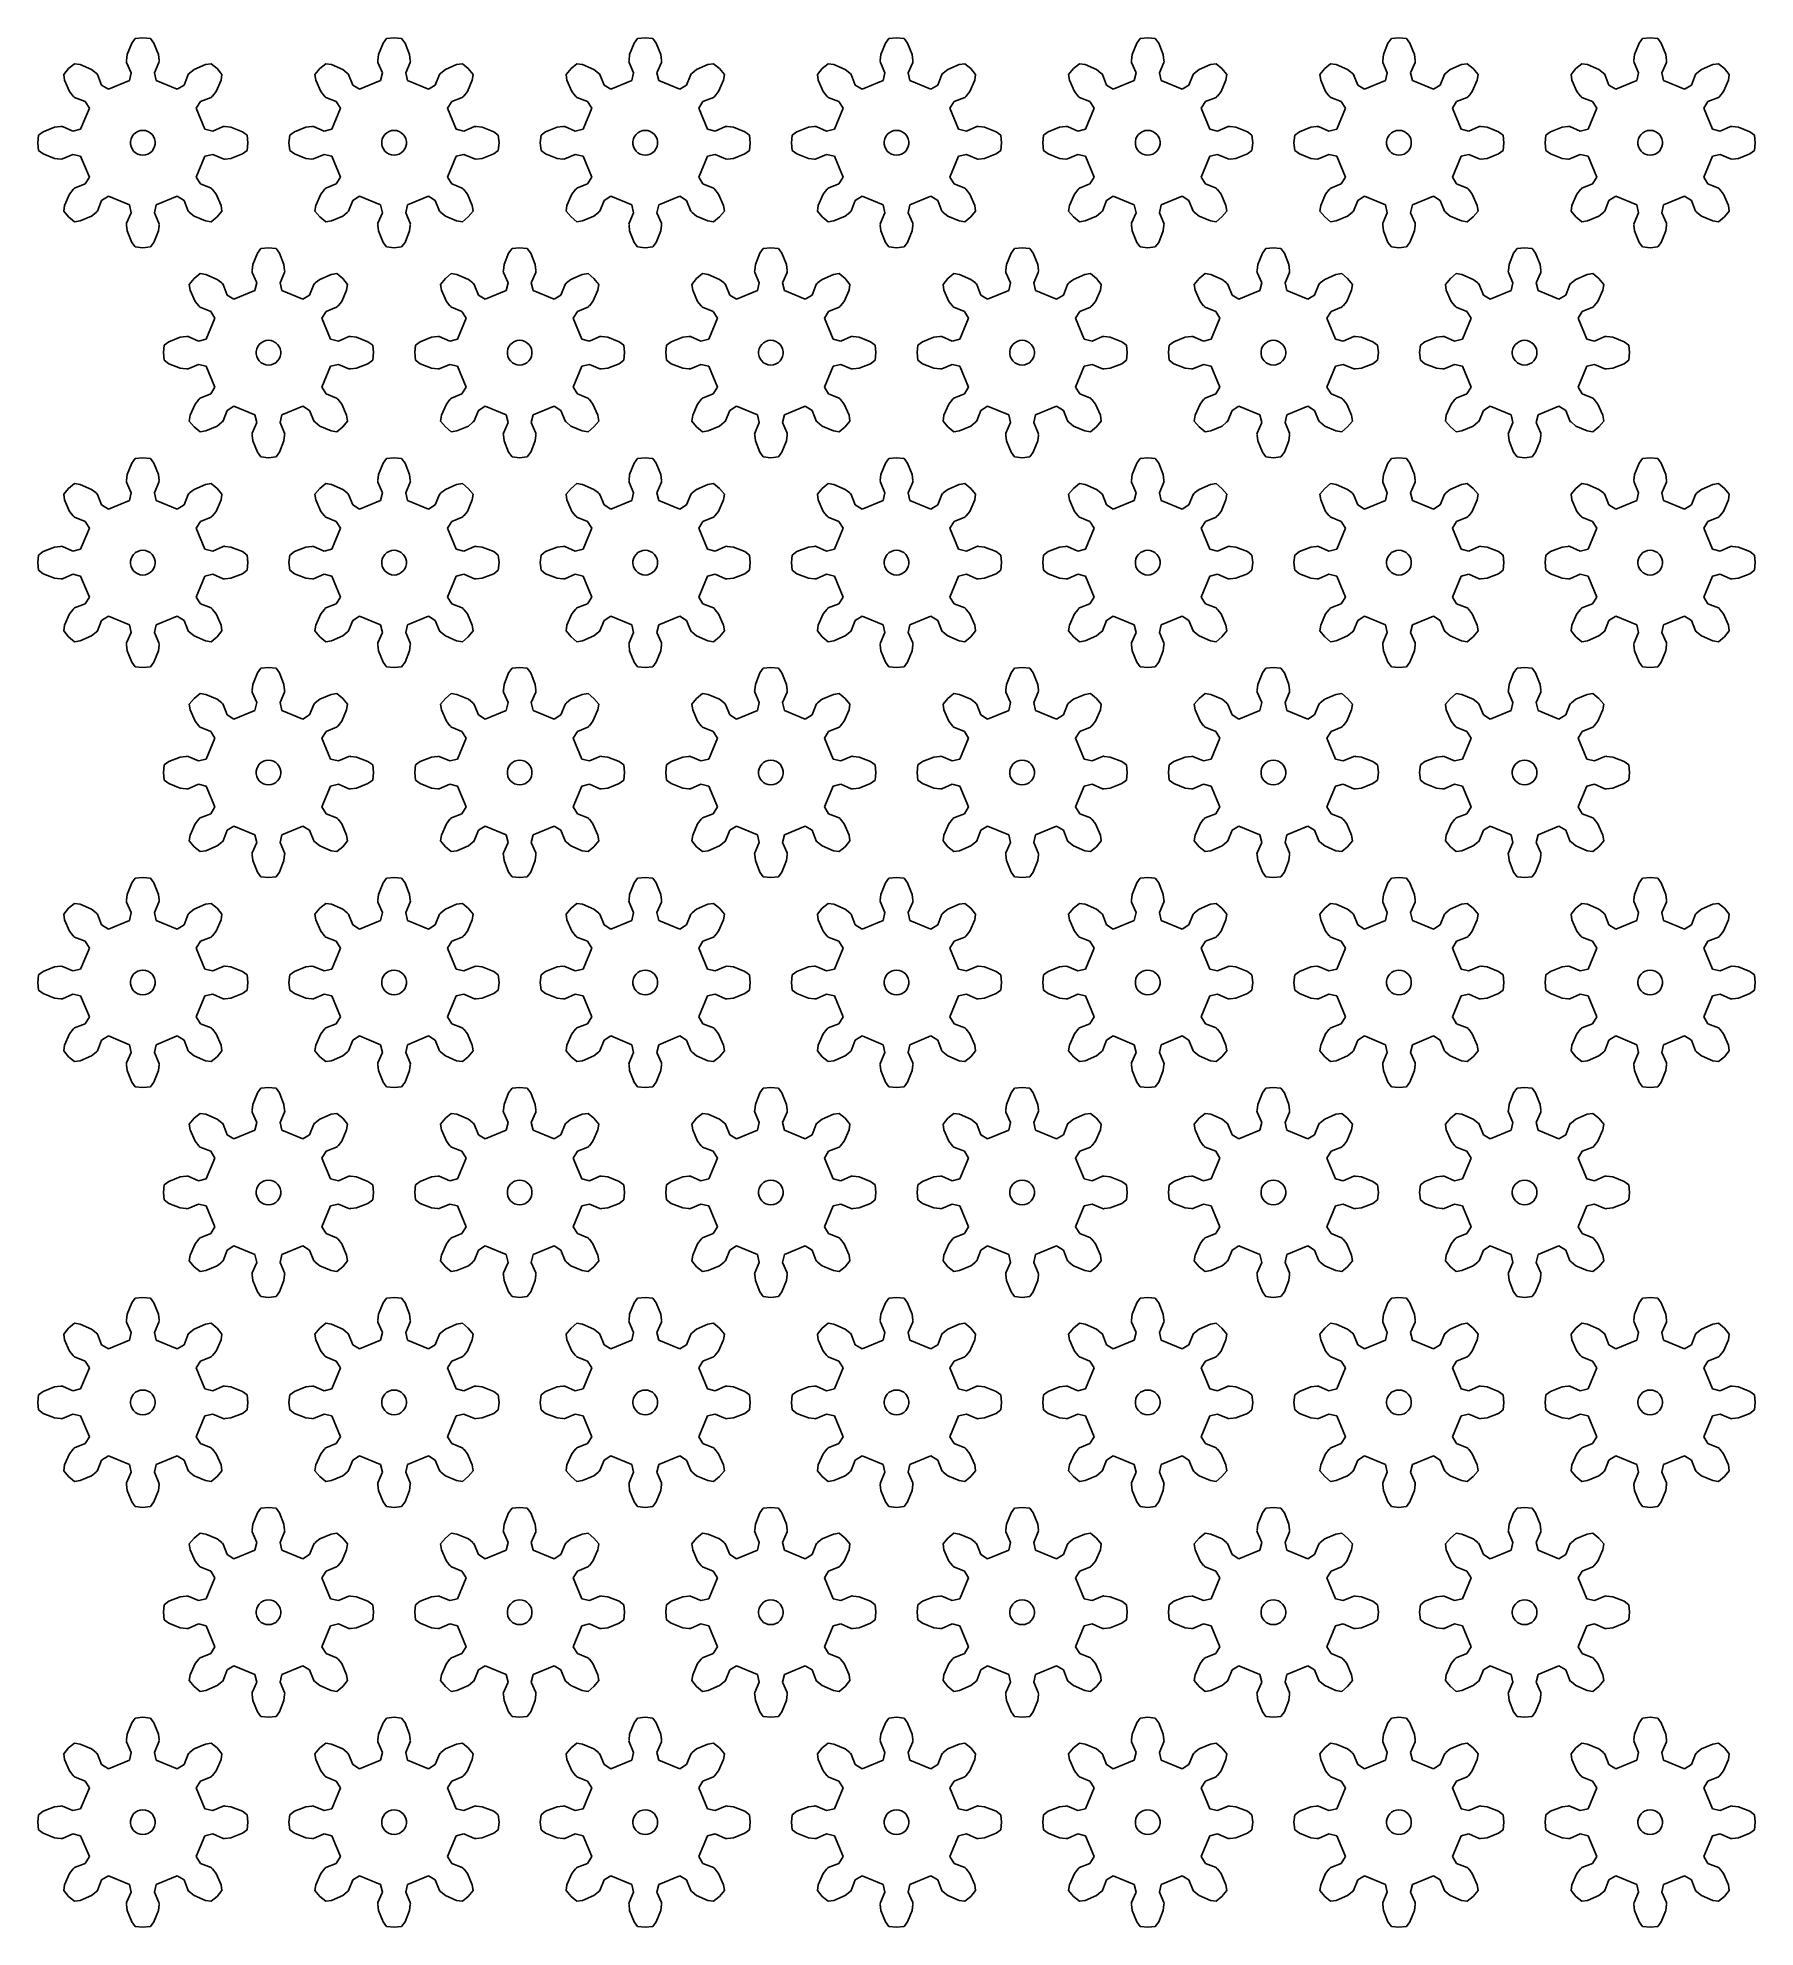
# Model space of a CAD drawing. Extents: x 0 to 208, y 0 to 229.
import ezdxf

# ---------------------------------------------------------------- set-up
doc = ezdxf.new("R2010")
doc.units = 0

msp = doc.modelspace()

# ---------------------------------------------------------------- linework, layer by layer
for p, q in [((12.73, 229.18), (11.81, 229.09)), ((13.65, 229.09), (12.73, 229.18)), ((43.2, 229.18), (42.28, 229.09)), ((44.12, 229.09), (43.2, 229.18)), ((73.66, 229.18), (72.74, 229.09)), ((74.58, 229.09), (73.66, 229.18)), ((104.13, 229.18), (103.21, 229.09)), ((105.05, 229.09), (104.13, 229.18)), ((134.59, 229.18), (133.67, 229.09)), ((135.51, 229.09), (134.59, 229.18)), ((165.06, 229.18), (164.14, 229.09)), ((165.98, 229.09), (165.06, 229.18)), ((195.52, 229.18), (194.6, 229.09)), ((196.44, 229.09), (195.52, 229.18)), ((10.84, 227.14), (10.76, 226.43)), ((11.39, 228.53), (10.84, 227.14)), ((11.81, 229.09), (11.39, 228.53)), ((14.07, 228.53), (13.65, 229.09)), ((14.62, 227.14), (14.07, 228.53)), ((14.7, 226.43), (14.62, 227.14)), ((41.31, 227.14), (41.23, 226.43)), ((41.86, 228.53), (41.31, 227.14)), ((42.28, 229.09), (41.86, 228.53)), ((44.54, 228.53), (44.12, 229.09)), ((45.08, 227.14), (44.54, 228.53)), ((45.17, 226.43), (45.08, 227.14)), ((71.77, 227.14), (71.69, 226.43)), ((72.32, 228.53), (71.77, 227.14)), ((72.74, 229.09), (72.32, 228.53)), ((75, 228.53), (74.58, 229.09)), ((75.55, 227.14), (75, 228.53)), ((75.63, 226.43), (75.55, 227.14)), ((102.24, 227.14), (102.16, 226.43)), ((102.79, 228.53), (102.24, 227.14)), ((103.21, 229.09), (102.79, 228.53)), ((105.46, 228.53), (105.05, 229.09)), ((106.01, 227.14), (105.46, 228.53)), ((106.1, 226.43), (106.01, 227.14)), ((132.7, 227.14), (132.62, 226.43)), ((133.25, 228.53), (132.7, 227.14)), ((133.67, 229.09), (133.25, 228.53)), ((135.93, 228.53), (135.51, 229.09)), ((136.48, 227.14), (135.93, 228.53)), ((136.56, 226.43), (136.48, 227.14)), ((163.17, 227.14), (163.09, 226.43)), ((163.72, 228.53), (163.17, 227.14)), ((164.14, 229.09), (163.72, 228.53)), ((166.39, 228.53), (165.98, 229.09)), ((166.94, 227.14), (166.39, 228.53)), ((167.02, 226.43), (166.94, 227.14)), ((193.63, 227.14), (193.55, 226.43)), ((194.18, 228.53), (193.63, 227.14)), ((194.6, 229.09), (194.18, 228.53)), ((196.86, 228.53), (196.44, 229.09)), ((197.41, 227.14), (196.86, 228.53)), ((197.49, 226.43), (197.41, 227.14)), ((3.73, 225.45), (3.14, 224.74)), ((3.14, 224.74), (3.25, 224.05)), ((4.44, 226.04), (3.73, 225.45)), ((5.14, 225.94), (4.44, 226.04)), ((6.51, 225.34), (5.14, 225.94)), ((7.07, 224.9), (6.51, 225.34)), ((7.07, 224.85), (7.07, 224.9)), ((7.14, 224.84), (7.07, 224.85)), ((7.15, 224.84), (7.14, 224.84)), ((7.23, 224.73), (7.15, 224.84)), ((7.73, 223.45), (7.23, 224.73)), ((10.8, 226.39), (10.75, 226.34)), ((10.75, 226.34), (10.75, 226.33)), ((10.75, 226.33), (10.77, 226.2)), ((10.76, 226.43), (10.8, 226.39)), ((10.77, 226.2), (11.32, 224.93)), ((11.32, 224.93), (11.1, 223.99)), ((14.15, 224.93), (14.69, 226.2)), ((14.37, 223.99), (14.15, 224.93)), ((14.67, 226.39), (14.7, 226.43)), ((14.71, 226.34), (14.67, 226.39)), ((14.69, 226.2), (14.71, 226.33)), ((14.71, 226.33), (14.71, 226.34)), ((18.24, 224.73), (17.73, 223.45)), ((18.32, 224.84), (18.24, 224.73)), ((18.39, 224.85), (18.32, 224.84)), ((18.32, 224.84), (18.32, 224.84)), ((18.4, 224.9), (18.39, 224.85)), ((18.95, 225.34), (18.4, 224.9)), ((20.33, 225.94), (18.95, 225.34)), ((21.02, 226.04), (20.33, 225.94)), ((21.74, 225.45), (21.02, 226.04)), ((22.32, 224.74), (21.74, 225.45)), ((22.22, 224.05), (22.32, 224.74)), ((34.19, 225.45), (33.61, 224.74)), ((33.61, 224.74), (33.71, 224.05)), ((34.91, 226.04), (34.19, 225.45)), ((35.6, 225.94), (34.91, 226.04)), ((36.97, 225.34), (35.6, 225.94)), ((37.53, 224.9), (36.97, 225.34)), ((37.54, 224.85), (37.53, 224.9)), ((37.61, 224.84), (37.54, 224.85)), ((37.69, 224.73), (37.61, 224.84)), ((37.61, 224.84), (37.61, 224.84)), ((38.2, 223.45), (37.69, 224.73)), ((41.26, 226.39), (41.22, 226.34)), ((41.22, 226.34), (41.22, 226.33)), ((41.22, 226.33), (41.24, 226.2)), ((41.23, 226.43), (41.26, 226.39)), ((41.24, 226.2), (41.78, 224.93)), ((41.78, 224.93), (41.56, 223.99)), ((44.61, 224.93), (45.16, 226.2)), ((44.83, 223.99), (44.61, 224.93)), ((45.13, 226.39), (45.17, 226.43)), ((45.18, 226.34), (45.13, 226.39)), ((45.16, 226.2), (45.18, 226.33)), ((45.18, 226.33), (45.18, 226.34)), ((48.7, 224.73), (48.2, 223.45)), ((48.78, 224.84), (48.7, 224.73)), ((48.79, 224.84), (48.78, 224.84)), ((48.86, 224.85), (48.79, 224.84)), ((49.42, 225.34), (48.86, 224.9)), ((48.86, 224.9), (48.86, 224.85)), ((50.79, 225.94), (49.42, 225.34)), ((51.49, 226.04), (50.79, 225.94)), ((52.2, 225.45), (51.49, 226.04)), ((52.79, 224.74), (52.2, 225.45)), ((52.68, 224.05), (52.79, 224.74)), ((64.66, 225.45), (64.07, 224.74)), ((64.07, 224.74), (64.17, 224.05)), ((65.37, 226.04), (64.66, 225.45)), ((66.07, 225.94), (65.37, 226.04)), ((67.44, 225.34), (66.07, 225.94)), ((68, 224.9), (67.44, 225.34)), ((68, 224.85), (68, 224.9)), ((68.07, 224.84), (68, 224.85)), ((68.08, 224.84), (68.07, 224.84)), ((68.16, 224.73), (68.08, 224.84)), ((68.66, 223.45), (68.16, 224.73)), ((71.73, 226.39), (71.68, 226.34)), ((71.68, 226.34), (71.68, 226.33)), ((71.68, 226.33), (71.7, 226.2)), ((71.69, 226.43), (71.73, 226.39)), ((71.7, 226.2), (72.25, 224.93)), ((72.25, 224.93), (72.03, 223.99)), ((75.08, 224.93), (75.62, 226.2)), ((75.3, 223.99), (75.08, 224.93)), ((75.6, 226.39), (75.63, 226.43)), ((75.64, 226.34), (75.6, 226.39)), ((75.62, 226.2), (75.64, 226.33)), ((75.64, 226.33), (75.64, 226.34)), ((79.17, 224.73), (78.66, 223.45)), ((79.25, 224.84), (79.17, 224.73)), ((79.32, 224.85), (79.25, 224.84)), ((79.25, 224.84), (79.25, 224.84)), ((79.33, 224.9), (79.32, 224.85)), ((79.88, 225.34), (79.33, 224.9)), ((81.26, 225.94), (79.88, 225.34)), ((81.95, 226.04), (81.26, 225.94)), ((82.67, 225.45), (81.95, 226.04)), ((83.25, 224.74), (82.67, 225.45)), ((83.15, 224.05), (83.25, 224.74)), ((95.12, 225.45), (94.54, 224.74)), ((94.54, 224.74), (94.64, 224.05)), ((95.84, 226.04), (95.12, 225.45)), ((96.53, 225.94), (95.84, 226.04)), ((97.9, 225.34), (96.53, 225.94)), ((98.46, 224.9), (97.9, 225.34)), ((98.47, 224.85), (98.46, 224.9)), ((98.54, 224.84), (98.47, 224.85)), ((98.62, 224.73), (98.54, 224.84)), ((98.54, 224.84), (98.54, 224.84)), ((99.13, 223.45), (98.62, 224.73)), ((102.19, 226.39), (102.15, 226.34)), ((102.15, 226.34), (102.15, 226.33)), ((102.15, 226.33), (102.17, 226.2)), ((102.16, 226.43), (102.19, 226.39)), ((102.17, 226.2), (102.71, 224.93)), ((102.71, 224.93), (102.49, 223.99)), ((105.54, 224.93), (106.09, 226.2)), ((105.76, 223.99), (105.54, 224.93)), ((106.06, 226.39), (106.1, 226.43)), ((106.11, 226.34), (106.06, 226.39)), ((106.09, 226.2), (106.11, 226.33)), ((106.11, 226.33), (106.11, 226.34)), ((109.63, 224.73), (109.13, 223.45)), ((109.71, 224.84), (109.63, 224.73)), ((109.72, 224.84), (109.71, 224.84)), ((109.79, 224.85), (109.72, 224.84)), ((110.35, 225.34), (109.79, 224.9)), ((109.79, 224.9), (109.79, 224.85)), ((111.72, 225.94), (110.35, 225.34)), ((112.41, 226.04), (111.72, 225.94)), ((113.13, 225.45), (112.41, 226.04)), ((113.72, 224.74), (113.13, 225.45)), ((113.61, 224.05), (113.72, 224.74)), ((125.59, 225.45), (125, 224.74)), ((125, 224.74), (125.1, 224.05)), ((126.3, 226.04), (125.59, 225.45)), ((127, 225.94), (126.3, 226.04)), ((128.37, 225.34), (127, 225.94)), ((128.92, 224.9), (128.37, 225.34)), ((128.93, 224.85), (128.92, 224.9)), ((129, 224.84), (128.93, 224.85)), ((129.01, 224.84), (129, 224.84)), ((129.09, 224.73), (129.01, 224.84)), ((129.59, 223.45), (129.09, 224.73)), ((132.65, 226.39), (132.61, 226.34)), ((132.61, 226.34), (132.61, 226.33)), ((132.61, 226.33), (132.63, 226.2)), ((132.62, 226.43), (132.65, 226.39)), ((132.63, 226.2), (133.18, 224.93)), ((133.18, 224.93), (132.96, 223.99)), ((136, 224.93), (136.55, 226.2)), ((136.22, 223.99), (136, 224.93)), ((136.53, 226.39), (136.56, 226.43)), ((136.57, 226.34), (136.53, 226.39)), ((136.55, 226.2), (136.57, 226.33)), ((136.57, 226.33), (136.57, 226.34)), ((140.1, 224.73), (139.59, 223.45)), ((140.18, 224.84), (140.1, 224.73)), ((140.25, 224.85), (140.18, 224.84)), ((140.18, 224.84), (140.18, 224.84)), ((140.26, 224.9), (140.25, 224.85)), ((140.81, 225.34), (140.26, 224.9)), ((142.19, 225.94), (140.81, 225.34)), ((142.88, 226.04), (142.19, 225.94)), ((143.59, 225.45), (142.88, 226.04)), ((144.18, 224.74), (143.59, 225.45)), ((144.08, 224.05), (144.18, 224.74)), ((156.05, 225.45), (155.47, 224.74)), ((155.47, 224.74), (155.57, 224.05)), ((156.77, 226.04), (156.05, 225.45)), ((157.46, 225.94), (156.77, 226.04)), ((158.83, 225.34), (157.46, 225.94)), ((159.39, 224.9), (158.83, 225.34)), ((159.4, 224.85), (159.39, 224.9)), ((159.46, 224.84), (159.4, 224.85)), ((159.47, 224.84), (159.46, 224.84)), ((159.55, 224.73), (159.47, 224.84)), ((160.06, 223.45), (159.55, 224.73)), ((163.12, 226.39), (163.08, 226.34)), ((163.08, 226.34), (163.08, 226.33)), ((163.08, 226.33), (163.1, 226.2)), ((163.09, 226.43), (163.12, 226.39)), ((163.1, 226.2), (163.64, 224.93)), ((163.64, 224.93), (163.42, 223.99)), ((166.47, 224.93), (167.02, 226.2)), ((166.69, 223.99), (166.47, 224.93)), ((166.99, 226.39), (167.02, 226.43)), ((167.04, 226.34), (166.99, 226.39)), ((167.02, 226.2), (167.04, 226.33)), ((167.04, 226.33), (167.04, 226.34)), ((170.56, 224.73), (170.05, 223.45)), ((170.64, 224.84), (170.56, 224.73)), ((170.65, 224.84), (170.64, 224.84)), ((170.72, 224.85), (170.65, 224.84)), ((171.28, 225.34), (170.72, 224.9)), ((170.72, 224.9), (170.72, 224.85)), ((172.65, 225.94), (171.28, 225.34)), ((173.34, 226.04), (172.65, 225.94)), ((174.06, 225.45), (173.34, 226.04)), ((174.65, 224.74), (174.06, 225.45)), ((174.54, 224.05), (174.65, 224.74)), ((186.52, 225.45), (185.93, 224.74)), ((185.93, 224.74), (186.03, 224.05)), ((187.23, 226.04), (186.52, 225.45)), ((187.93, 225.94), (187.23, 226.04)), ((189.3, 225.34), (187.93, 225.94)), ((189.85, 224.9), (189.3, 225.34)), ((189.86, 224.85), (189.85, 224.9)), ((189.93, 224.84), (189.86, 224.85)), ((189.94, 224.84), (189.93, 224.84)), ((190.02, 224.73), (189.94, 224.84)), ((190.52, 223.45), (190.02, 224.73)), ((193.58, 226.39), (193.54, 226.34)), ((193.54, 226.34), (193.54, 226.33)), ((193.54, 226.33), (193.56, 226.2)), ((193.55, 226.43), (193.58, 226.39)), ((193.56, 226.2), (194.11, 224.93)), ((194.11, 224.93), (193.89, 223.99)), ((196.93, 224.93), (197.48, 226.2)), ((197.15, 223.99), (196.93, 224.93)), ((197.46, 226.39), (197.49, 226.43)), ((197.5, 226.34), (197.46, 226.39)), ((197.48, 226.2), (197.5, 226.33)), ((197.5, 226.33), (197.5, 226.34)), ((201.03, 224.73), (200.52, 223.45)), ((201.11, 224.84), (201.03, 224.73)), ((201.18, 224.85), (201.11, 224.84)), ((201.11, 224.84), (201.11, 224.84)), ((201.19, 224.9), (201.18, 224.85)), ((201.74, 225.34), (201.19, 224.9)), ((203.12, 225.94), (201.74, 225.34)), ((203.81, 226.04), (203.12, 225.94)), ((204.52, 225.45), (203.81, 226.04)), ((205.11, 224.74), (204.52, 225.45)), ((205.01, 224.05), (205.11, 224.74)), ((3.25, 224.05), (3.84, 222.67)), ((3.84, 222.67), (4.28, 222.12)), ((8.56, 222.94), (7.73, 223.45)), ((11.1, 223.99), (8.56, 222.94)), ((16.91, 222.94), (14.37, 223.99)), ((17.73, 223.45), (16.91, 222.94)), ((21.18, 222.12), (21.62, 222.67)), ((21.62, 222.67), (22.22, 224.05)), ((33.71, 224.05), (34.31, 222.67)), ((34.31, 222.67), (34.75, 222.12)), ((39.02, 222.94), (38.2, 223.45)), ((41.56, 223.99), (39.02, 222.94)), ((47.37, 222.94), (44.83, 223.99)), ((48.2, 223.45), (47.37, 222.94)), ((51.65, 222.12), (52.09, 222.67)), ((52.09, 222.67), (52.68, 224.05)), ((64.17, 224.05), (64.77, 222.67)), ((64.77, 222.67), (65.21, 222.12)), ((69.49, 222.94), (68.66, 223.45)), ((72.03, 223.99), (69.49, 222.94)), ((77.84, 222.94), (75.3, 223.99)), ((78.66, 223.45), (77.84, 222.94)), ((82.11, 222.12), (82.55, 222.67)), ((82.55, 222.67), (83.15, 224.05)), ((94.64, 224.05), (95.23, 222.67)), ((95.23, 222.67), (95.68, 222.12)), ((99.95, 222.94), (99.13, 223.45)), ((102.49, 223.99), (99.95, 222.94)), ((108.3, 222.94), (105.76, 223.99)), ((109.13, 223.45), (108.3, 222.94)), ((112.58, 222.12), (113.02, 222.67)), ((113.02, 222.67), (113.61, 224.05)), ((125.1, 224.05), (125.7, 222.67)), ((125.7, 222.67), (126.14, 222.12)), ((130.42, 222.94), (129.59, 223.45)), ((132.96, 223.99), (130.42, 222.94)), ((138.77, 222.94), (136.22, 223.99)), ((139.59, 223.45), (138.77, 222.94)), ((143.04, 222.12), (143.48, 222.67)), ((143.48, 222.67), (144.08, 224.05)), ((155.57, 224.05), (156.16, 222.67)), ((156.16, 222.67), (156.61, 222.12)), ((160.88, 222.94), (160.06, 223.45)), ((163.42, 223.99), (160.88, 222.94)), ((169.23, 222.94), (166.69, 223.99)), ((170.05, 223.45), (169.23, 222.94)), ((173.51, 222.12), (173.95, 222.67)), ((173.95, 222.67), (174.54, 224.05)), ((186.03, 224.05), (186.63, 222.67)), ((186.63, 222.67), (187.07, 222.12)), ((191.35, 222.94), (190.52, 223.45)), ((193.89, 223.99), (191.35, 222.94)), ((199.7, 222.94), (197.15, 223.99)), ((200.52, 223.45), (199.7, 222.94)), ((203.97, 222.12), (204.41, 222.67)), ((204.41, 222.67), (205.01, 224.05)), ((4.28, 222.12), (4.33, 222.11)), ((4.33, 222.11), (4.34, 222.04)), ((4.34, 222.04), (4.35, 222.03)), ((4.35, 222.03), (4.45, 221.96)), ((4.45, 221.96), (5.74, 221.45)), ((6.25, 220.63), (5.19, 218.08)), ((5.74, 221.45), (6.25, 220.63)), ((19.22, 220.63), (19.73, 221.45)), ((20.27, 218.08), (19.22, 220.63)), ((19.73, 221.45), (21.01, 221.96)), ((21.01, 221.96), (21.12, 222.03)), ((21.12, 222.04), (21.13, 222.11)), ((21.12, 222.03), (21.12, 222.04)), ((21.13, 222.11), (21.18, 222.12)), ((34.75, 222.12), (34.8, 222.11)), ((34.8, 222.11), (34.81, 222.04)), ((34.81, 222.04), (34.81, 222.03)), ((34.81, 222.03), (34.92, 221.96)), ((34.92, 221.96), (36.2, 221.45)), ((36.71, 220.63), (35.66, 218.08)), ((36.2, 221.45), (36.71, 220.63)), ((49.68, 220.63), (50.19, 221.45)), ((50.74, 218.08), (49.68, 220.63)), ((50.19, 221.45), (51.47, 221.96)), ((51.47, 221.96), (51.58, 222.03)), ((51.58, 222.03), (51.59, 222.04)), ((51.59, 222.04), (51.6, 222.11)), ((51.6, 222.11), (51.65, 222.12)), ((65.21, 222.12), (65.26, 222.11)), ((65.26, 222.11), (65.27, 222.04)), ((65.27, 222.04), (65.28, 222.03)), ((65.28, 222.03), (65.38, 221.96)), ((65.38, 221.96), (66.67, 221.45)), ((67.18, 220.63), (66.12, 218.08)), ((66.67, 221.45), (67.18, 220.63)), ((80.15, 220.63), (80.66, 221.45)), ((81.2, 218.08), (80.15, 220.63)), ((80.66, 221.45), (81.94, 221.96)), ((81.94, 221.96), (82.05, 222.03)), ((82.05, 222.04), (82.06, 222.11)), ((82.05, 222.03), (82.05, 222.04)), ((82.06, 222.11), (82.11, 222.12)), ((95.68, 222.12), (95.73, 222.11)), ((95.73, 222.11), (95.74, 222.04)), ((95.74, 222.04), (95.74, 222.03)), ((95.74, 222.03), (95.85, 221.96)), ((95.85, 221.96), (97.13, 221.45)), ((97.64, 220.63), (96.59, 218.08)), ((97.13, 221.45), (97.64, 220.63)), ((110.61, 220.63), (111.12, 221.45)), ((111.66, 218.08), (110.61, 220.63)), ((111.12, 221.45), (112.4, 221.96)), ((112.4, 221.96), (112.51, 222.03)), ((112.51, 222.03), (112.52, 222.04)), ((112.52, 222.04), (112.53, 222.11)), ((112.53, 222.11), (112.58, 222.12)), ((126.14, 222.12), (126.19, 222.11)), ((126.19, 222.11), (126.2, 222.04)), ((126.2, 222.04), (126.21, 222.03)), ((126.21, 222.03), (126.31, 221.96)), ((126.31, 221.96), (127.59, 221.45)), ((128.11, 220.63), (127.05, 218.08)), ((127.59, 221.45), (128.11, 220.63)), ((141.08, 220.63), (141.59, 221.45)), ((142.13, 218.08), (141.08, 220.63)), ((141.59, 221.45), (142.87, 221.96)), ((142.87, 221.96), (142.98, 222.03)), ((142.98, 222.04), (142.99, 222.11)), ((142.98, 222.03), (142.98, 222.04)), ((142.99, 222.11), (143.04, 222.12)), ((156.61, 222.12), (156.66, 222.11)), ((156.66, 222.11), (156.67, 222.04)), ((156.67, 222.04), (156.67, 222.03)), ((156.67, 222.03), (156.78, 221.96)), ((156.78, 221.96), (158.06, 221.45)), ((158.57, 220.63), (157.52, 218.08)), ((158.06, 221.45), (158.57, 220.63)), ((171.54, 220.63), (172.05, 221.45)), ((172.59, 218.08), (171.54, 220.63)), ((172.05, 221.45), (173.33, 221.96)), ((173.33, 221.96), (173.44, 222.03)), ((173.44, 222.03), (173.45, 222.04)), ((173.45, 222.04), (173.46, 222.11)), ((173.46, 222.11), (173.51, 222.12)), ((187.07, 222.12), (187.12, 222.11)), ((187.12, 222.11), (187.13, 222.04)), ((187.13, 222.04), (187.14, 222.03)), ((187.14, 222.03), (187.24, 221.96)), ((187.24, 221.96), (188.52, 221.45)), ((189.04, 220.63), (187.98, 218.08)), ((188.52, 221.45), (189.04, 220.63)), ((202.01, 220.63), (202.52, 221.45)), ((203.06, 218.08), (202.01, 220.63)), ((202.52, 221.45), (203.8, 221.96)), ((203.8, 221.96), (203.91, 222.03)), ((203.91, 222.04), (203.92, 222.11)), ((203.91, 222.03), (203.91, 222.04)), ((203.92, 222.11), (203.97, 222.12)), ((0.65, 217.79), (0.09, 217.37)), ((2.04, 218.34), (0.65, 217.79)), ((2.75, 218.42), (2.04, 218.34)), ((2.79, 218.39), (2.75, 218.42)), ((2.85, 218.43), (2.79, 218.39)), ((2.99, 218.41), (2.85, 218.43)), ((2.85, 218.43), (2.85, 218.43)), ((4.25, 217.86), (2.99, 218.41)), ((5.19, 218.08), (4.25, 217.86)), ((11.85, 217.66), (12.12, 217.82)), ((12.12, 217.82), (12.42, 217.92)), ((12.42, 217.92), (12.73, 217.95)), ((12.73, 217.95), (13.04, 217.92)), ((13.04, 217.92), (13.34, 217.82)), ((13.34, 217.82), (13.61, 217.66)), ((21.21, 217.86), (20.27, 218.08)), ((22.48, 218.41), (21.21, 217.86)), ((22.61, 218.43), (22.48, 218.41)), ((22.62, 218.43), (22.61, 218.43)), ((22.68, 218.39), (22.62, 218.43)), ((22.72, 218.42), (22.68, 218.39)), ((23.42, 218.34), (22.72, 218.42)), ((24.81, 217.79), (23.42, 218.34)), ((25.37, 217.37), (24.81, 217.79)), ((31.12, 217.79), (30.56, 217.37)), ((32.51, 218.34), (31.12, 217.79)), ((33.21, 218.42), (32.51, 218.34)), ((33.25, 218.39), (33.21, 218.42)), ((33.31, 218.43), (33.25, 218.39)), ((33.32, 218.43), (33.31, 218.43)), ((33.45, 218.41), (33.32, 218.43)), ((34.72, 217.86), (33.45, 218.41)), ((35.66, 218.08), (34.72, 217.86)), ((42.32, 217.66), (42.59, 217.82)), ((42.59, 217.82), (42.89, 217.92)), ((42.89, 217.92), (43.2, 217.95)), ((43.2, 217.95), (43.51, 217.92)), ((43.51, 217.92), (43.81, 217.82)), ((43.81, 217.82), (44.08, 217.66)), ((51.68, 217.86), (50.74, 218.08)), ((52.94, 218.41), (51.68, 217.86)), ((53.08, 218.43), (52.94, 218.41)), ((53.14, 218.39), (53.08, 218.43)), ((53.08, 218.43), (53.08, 218.43)), ((53.18, 218.42), (53.14, 218.39)), ((53.88, 218.34), (53.18, 218.42)), ((55.28, 217.79), (53.88, 218.34)), ((55.84, 217.37), (55.28, 217.79)), ((61.58, 217.79), (61.02, 217.37)), ((62.97, 218.34), (61.58, 217.79)), ((63.68, 218.42), (62.97, 218.34)), ((63.72, 218.39), (63.68, 218.42)), ((63.77, 218.43), (63.72, 218.39)), ((63.78, 218.43), (63.77, 218.43)), ((63.92, 218.41), (63.78, 218.43)), ((65.18, 217.86), (63.92, 218.41)), ((66.12, 218.08), (65.18, 217.86)), ((72.78, 217.66), (73.05, 217.82)), ((73.05, 217.82), (73.35, 217.92)), ((73.35, 217.92), (73.66, 217.95)), ((73.66, 217.95), (73.97, 217.92)), ((73.97, 217.92), (74.27, 217.82)), ((74.27, 217.82), (74.54, 217.66)), ((82.14, 217.86), (81.2, 218.08)), ((83.41, 218.41), (82.14, 217.86)), ((83.54, 218.43), (83.41, 218.41)), ((83.55, 218.43), (83.54, 218.43)), ((83.6, 218.39), (83.55, 218.43)), ((83.64, 218.42), (83.6, 218.39)), ((84.35, 218.34), (83.64, 218.42)), ((85.74, 217.79), (84.35, 218.34)), ((86.3, 217.37), (85.74, 217.79)), ((92.05, 217.79), (91.49, 217.37)), ((93.44, 218.34), (92.05, 217.79)), ((94.14, 218.42), (93.44, 218.34)), ((94.18, 218.39), (94.14, 218.42)), ((94.24, 218.43), (94.18, 218.39)), ((94.25, 218.43), (94.24, 218.43)), ((94.38, 218.41), (94.25, 218.43)), ((95.64, 217.86), (94.38, 218.41)), ((96.59, 218.08), (95.64, 217.86)), ((103.25, 217.66), (103.52, 217.82)), ((103.52, 217.82), (103.81, 217.92)), ((103.81, 217.92), (104.13, 217.95)), ((104.13, 217.95), (104.44, 217.92)), ((104.44, 217.92), (104.74, 217.82)), ((104.74, 217.82), (105.01, 217.66)), ((112.61, 217.86), (111.66, 218.08)), ((113.87, 218.41), (112.61, 217.86)), ((114, 218.43), (113.87, 218.41)), ((114.01, 218.43), (114, 218.43)), ((114.07, 218.39), (114.01, 218.43)), ((114.11, 218.42), (114.07, 218.39)), ((114.81, 218.34), (114.11, 218.42)), ((116.21, 217.79), (114.81, 218.34)), ((116.77, 217.37), (116.21, 217.79)), ((122.51, 217.79), (121.95, 217.37)), ((123.9, 218.34), (122.51, 217.79)), ((124.61, 218.42), (123.9, 218.34)), ((124.65, 218.39), (124.61, 218.42)), ((124.7, 218.43), (124.65, 218.39)), ((124.71, 218.43), (124.7, 218.43)), ((124.85, 218.41), (124.71, 218.43)), ((126.11, 217.86), (124.85, 218.41)), ((127.05, 218.08), (126.11, 217.86)), ((133.71, 217.66), (133.98, 217.82)), ((133.98, 217.82), (134.28, 217.92)), ((134.28, 217.92), (134.59, 217.95)), ((134.59, 217.95), (134.9, 217.92)), ((134.9, 217.92), (135.2, 217.82)), ((135.2, 217.82), (135.47, 217.66)), ((143.07, 217.86), (142.13, 218.08)), ((144.34, 218.41), (143.07, 217.86)), ((144.47, 218.43), (144.34, 218.41)), ((144.48, 218.43), (144.47, 218.43)), ((144.53, 218.39), (144.48, 218.43)), ((144.57, 218.42), (144.53, 218.39)), ((145.28, 218.34), (144.57, 218.42)), ((146.67, 217.79), (145.28, 218.34)), ((147.23, 217.37), (146.67, 217.79)), ((152.98, 217.79), (152.41, 217.37)), ((154.37, 218.34), (152.98, 217.79)), ((155.07, 218.42), (154.37, 218.34)), ((155.11, 218.39), (155.07, 218.42)), ((155.17, 218.43), (155.11, 218.39)), ((155.18, 218.43), (155.17, 218.43)), ((155.31, 218.41), (155.18, 218.43)), ((156.57, 217.86), (155.31, 218.41)), ((157.52, 218.08), (156.57, 217.86)), ((164.17, 217.66), (164.45, 217.82)), ((164.45, 217.82), (164.74, 217.92)), ((164.74, 217.92), (165.06, 217.95)), ((165.06, 217.95), (165.37, 217.92)), ((165.37, 217.92), (165.67, 217.82)), ((165.67, 217.82), (165.94, 217.66)), ((173.54, 217.86), (172.59, 218.08)), ((174.8, 218.41), (173.54, 217.86)), ((174.93, 218.43), (174.8, 218.41)), ((174.94, 218.43), (174.93, 218.43)), ((175, 218.39), (174.94, 218.43)), ((175.04, 218.42), (175, 218.39)), ((175.74, 218.34), (175.04, 218.42)), ((177.14, 217.79), (175.74, 218.34)), ((177.7, 217.37), (177.14, 217.79)), ((183.44, 217.79), (182.88, 217.37)), ((184.83, 218.34), (183.44, 217.79)), ((185.54, 218.42), (184.83, 218.34)), ((185.58, 218.39), (185.54, 218.42)), ((185.63, 218.43), (185.58, 218.39)), ((185.64, 218.43), (185.63, 218.43)), ((185.78, 218.41), (185.64, 218.43)), ((187.04, 217.86), (185.78, 218.41)), ((187.98, 218.08), (187.04, 217.86)), ((194.64, 217.66), (194.91, 217.82)), ((194.91, 217.82), (195.21, 217.92)), ((195.21, 217.92), (195.52, 217.95)), ((195.52, 217.95), (195.83, 217.92)), ((195.83, 217.92), (196.13, 217.82)), ((196.13, 217.82), (196.4, 217.66)), ((204, 217.86), (203.06, 218.08)), ((205.27, 218.41), (204, 217.86)), ((205.4, 218.43), (205.27, 218.41)), ((205.41, 218.43), (205.4, 218.43)), ((205.46, 218.39), (205.41, 218.43)), ((205.5, 218.42), (205.46, 218.39)), ((206.21, 218.34), (205.5, 218.42)), ((207.6, 217.79), (206.21, 218.34)), ((208.16, 217.37), (207.6, 217.79)), ((0.09, 217.37), (0, 216.45)), ((0, 216.45), (0.09, 215.53)), ((0.09, 215.53), (0.65, 215.11)), ((11.24, 216.61), (11.31, 216.91)), ((11.24, 216.29), (11.24, 216.61)), ((11.31, 215.99), (11.24, 216.29)), ((11.31, 216.91), (11.43, 217.2)), ((11.43, 215.7), (11.31, 215.99)), ((11.43, 217.2), (11.62, 217.45)), ((11.62, 215.45), (11.43, 215.7)), ((11.62, 217.45), (11.85, 217.66)), ((11.85, 215.24), (11.62, 215.45)), ((13.61, 217.66), (13.85, 217.45)), ((13.85, 215.45), (13.61, 215.24)), ((13.85, 217.45), (14.03, 217.2)), ((14.03, 215.7), (13.85, 215.45)), ((14.03, 217.2), (14.16, 216.91)), ((14.16, 215.99), (14.03, 215.7)), ((14.16, 216.91), (14.22, 216.61)), ((14.22, 216.29), (14.16, 215.99)), ((14.22, 216.61), (14.22, 216.29)), ((24.81, 215.11), (25.37, 215.53)), ((25.46, 216.45), (25.37, 217.37)), ((25.37, 215.53), (25.46, 216.45)), ((30.56, 217.37), (30.46, 216.45)), ((30.46, 216.45), (30.56, 215.53)), ((30.56, 215.53), (31.12, 215.11)), ((41.71, 216.61), (41.77, 216.91)), ((41.71, 216.29), (41.71, 216.61)), ((41.77, 215.99), (41.71, 216.29)), ((41.77, 216.91), (41.9, 217.2)), ((41.9, 215.7), (41.77, 215.99)), ((41.9, 217.2), (42.08, 217.45)), ((42.08, 215.45), (41.9, 215.7)), ((42.08, 217.45), (42.32, 217.66)), ((42.32, 215.24), (42.08, 215.45)), ((44.08, 217.66), (44.31, 217.45)), ((44.31, 215.45), (44.08, 215.24)), ((44.31, 217.45), (44.5, 217.2)), ((44.5, 215.7), (44.31, 215.45)), ((44.5, 217.2), (44.62, 216.91)), ((44.62, 215.99), (44.5, 215.7)), ((44.62, 216.91), (44.69, 216.61)), ((44.69, 216.29), (44.62, 215.99)), ((44.69, 216.61), (44.69, 216.29)), ((55.28, 215.11), (55.84, 215.53)), ((55.93, 216.45), (55.84, 217.37)), ((55.84, 215.53), (55.93, 216.45)), ((61.02, 217.37), (60.93, 216.45)), ((60.93, 216.45), (61.02, 215.53)), ((61.02, 215.53), (61.58, 215.11)), ((72.17, 216.61), (72.24, 216.91)), ((72.17, 216.29), (72.17, 216.61)), ((72.24, 215.99), (72.17, 216.29)), ((72.24, 216.91), (72.36, 217.2)), ((72.36, 215.7), (72.24, 215.99)), ((72.36, 217.2), (72.55, 217.45)), ((72.55, 215.45), (72.36, 215.7)), ((72.55, 217.45), (72.78, 217.66)), ((72.78, 215.24), (72.55, 215.45)), ((74.54, 217.66), (74.78, 217.45)), ((74.78, 215.45), (74.54, 215.24)), ((74.78, 217.45), (74.96, 217.2)), ((74.96, 215.7), (74.78, 215.45)), ((74.96, 217.2), (75.09, 216.91)), ((75.09, 215.99), (74.96, 215.7)), ((75.09, 216.91), (75.15, 216.61)), ((75.15, 216.29), (75.09, 215.99)), ((75.15, 216.61), (75.15, 216.29)), ((85.74, 215.11), (86.3, 215.53)), ((86.39, 216.45), (86.3, 217.37)), ((86.3, 215.53), (86.39, 216.45)), ((91.49, 217.37), (91.39, 216.45)), ((91.39, 216.45), (91.49, 215.53)), ((91.49, 215.53), (92.05, 215.11)), ((102.63, 216.61), (102.7, 216.91)), ((102.63, 216.29), (102.63, 216.61)), ((102.7, 215.99), (102.63, 216.29)), ((102.7, 216.91), (102.83, 217.2)), ((102.83, 215.7), (102.7, 215.99)), ((102.83, 217.2), (103.01, 217.45)), ((103.01, 215.45), (102.83, 215.7)), ((103.01, 217.45), (103.25, 217.66)), ((103.25, 215.24), (103.01, 215.45)), ((105.01, 217.66), (105.24, 217.45)), ((105.24, 215.45), (105.01, 215.24)), ((105.24, 217.45), (105.43, 217.2)), ((105.43, 215.7), (105.24, 215.45)), ((105.43, 217.2), (105.55, 216.91)), ((105.55, 215.99), (105.43, 215.7)), ((105.55, 216.91), (105.62, 216.61)), ((105.62, 216.29), (105.55, 215.99)), ((105.62, 216.61), (105.62, 216.29)), ((116.21, 215.11), (116.77, 215.53)), ((116.86, 216.45), (116.77, 217.37)), ((116.77, 215.53), (116.86, 216.45)), ((121.95, 217.37), (121.86, 216.45)), ((121.86, 216.45), (121.95, 215.53)), ((121.95, 215.53), (122.51, 215.11)), ((133.1, 216.61), (133.16, 216.91)), ((133.1, 216.29), (133.1, 216.61)), ((133.16, 215.99), (133.1, 216.29)), ((133.16, 216.91), (133.29, 217.2)), ((133.29, 215.7), (133.16, 215.99)), ((133.29, 217.2), (133.48, 217.45)), ((133.48, 215.45), (133.29, 215.7)), ((133.48, 217.45), (133.71, 217.66)), ((133.71, 215.24), (133.48, 215.45)), ((135.47, 217.66), (135.71, 217.45)), ((135.71, 215.45), (135.47, 215.24)), ((135.71, 217.45), (135.89, 217.2)), ((135.89, 215.7), (135.71, 215.45)), ((135.89, 217.2), (136.02, 216.91)), ((136.02, 215.99), (135.89, 215.7)), ((136.02, 216.91), (136.08, 216.61)), ((136.08, 216.29), (136.02, 215.99)), ((136.08, 216.61), (136.08, 216.29)), ((146.67, 215.11), (147.23, 215.53)), ((147.32, 216.45), (147.23, 217.37)), ((147.23, 215.53), (147.32, 216.45)), ((152.41, 217.37), (152.32, 216.45)), ((152.32, 216.45), (152.41, 215.53)), ((152.41, 215.53), (152.98, 215.11)), ((163.56, 216.61), (163.63, 216.91)), ((163.56, 216.29), (163.56, 216.61)), ((163.63, 215.99), (163.56, 216.29)), ((163.63, 216.91), (163.76, 217.2)), ((163.76, 215.7), (163.63, 215.99)), ((163.76, 217.2), (163.94, 217.45)), ((163.94, 215.45), (163.76, 215.7)), ((163.94, 217.45), (164.17, 217.66)), ((164.17, 215.24), (163.94, 215.45)), ((165.94, 217.66), (166.17, 217.45)), ((166.17, 215.45), (165.94, 215.24)), ((166.17, 217.45), (166.36, 217.2)), ((166.36, 215.7), (166.17, 215.45)), ((166.36, 217.2), (166.48, 216.91)), ((166.48, 215.99), (166.36, 215.7)), ((166.48, 216.91), (166.55, 216.61)), ((166.55, 216.29), (166.48, 215.99)), ((166.55, 216.61), (166.55, 216.29)), ((177.14, 215.11), (177.7, 215.53)), ((177.79, 216.45), (177.7, 217.37)), ((177.7, 215.53), (177.79, 216.45)), ((182.88, 217.37), (182.79, 216.45)), ((182.79, 216.45), (182.88, 215.53)), ((182.88, 215.53), (183.44, 215.11)), ((194.03, 216.61), (194.09, 216.91)), ((194.03, 216.29), (194.03, 216.61)), ((194.09, 215.99), (194.03, 216.29)), ((194.09, 216.91), (194.22, 217.2)), ((194.22, 215.7), (194.09, 215.99)), ((194.22, 217.2), (194.41, 217.45)), ((194.41, 215.45), (194.22, 215.7)), ((194.41, 217.45), (194.64, 217.66)), ((194.64, 215.24), (194.41, 215.45)), ((196.4, 217.66), (196.64, 217.45)), ((196.64, 215.45), (196.4, 215.24)), ((196.64, 217.45), (196.82, 217.2)), ((196.82, 215.7), (196.64, 215.45)), ((196.82, 217.2), (196.95, 216.91)), ((196.95, 215.99), (196.82, 215.7)), ((196.95, 216.91), (197.01, 216.61)), ((197.01, 216.29), (196.95, 215.99)), ((197.01, 216.61), (197.01, 216.29)), ((207.6, 215.11), (208.16, 215.53)), ((208.25, 216.45), (208.16, 217.37)), ((208.16, 215.53), (208.25, 216.45)), ((0.65, 215.11), (2.04, 214.56)), ((2.04, 214.56), (2.75, 214.48)), ((2.75, 214.48), (2.79, 214.51)), ((2.79, 214.51), (2.85, 214.47)), ((2.85, 214.47), (2.99, 214.49)), ((2.85, 214.47), (2.85, 214.47)), ((2.99, 214.49), (4.25, 215.04)), ((4.25, 215.04), (5.19, 214.82)), ((5.19, 214.82), (6.25, 212.28)), ((12.12, 215.08), (11.85, 215.24)), ((12.42, 214.98), (12.12, 215.08)), ((12.73, 214.95), (12.42, 214.98)), ((13.04, 214.98), (12.73, 214.95)), ((13.34, 215.08), (13.04, 214.98)), ((13.61, 215.24), (13.34, 215.08)), ((19.22, 212.28), (20.27, 214.82)), ((20.27, 214.82), (21.21, 215.04)), ((21.21, 215.04), (22.48, 214.49)), ((22.48, 214.49), (22.61, 214.47)), ((22.61, 214.47), (22.62, 214.47)), ((22.62, 214.47), (22.68, 214.51)), ((22.68, 214.51), (22.72, 214.48)), ((22.72, 214.48), (23.42, 214.56)), ((23.42, 214.56), (24.81, 215.11)), ((31.12, 215.11), (32.51, 214.56)), ((32.51, 214.56), (33.21, 214.48)), ((33.21, 214.48), (33.25, 214.51)), ((33.25, 214.51), (33.31, 214.47)), ((33.31, 214.47), (33.32, 214.47)), ((33.32, 214.47), (33.45, 214.49)), ((33.45, 214.49), (34.72, 215.04)), ((34.72, 215.04), (35.66, 214.82)), ((35.66, 214.82), (36.71, 212.28)), ((42.59, 215.08), (42.32, 215.24)), ((42.89, 214.98), (42.59, 215.08)), ((43.2, 214.95), (42.89, 214.98)), ((43.51, 214.98), (43.2, 214.95)), ((43.81, 215.08), (43.51, 214.98)), ((44.08, 215.24), (43.81, 215.08)), ((49.68, 212.28), (50.74, 214.82)), ((50.74, 214.82), (51.68, 215.04)), ((51.68, 215.04), (52.94, 214.49)), ((52.94, 214.49), (53.08, 214.47)), ((53.08, 214.47), (53.14, 214.51)), ((53.08, 214.47), (53.08, 214.47)), ((53.14, 214.51), (53.18, 214.48)), ((53.18, 214.48), (53.88, 214.56)), ((53.88, 214.56), (55.28, 215.11)), ((61.58, 215.11), (62.97, 214.56)), ((62.97, 214.56), (63.68, 214.48)), ((63.68, 214.48), (63.72, 214.51)), ((63.72, 214.51), (63.77, 214.47)), ((63.77, 214.47), (63.78, 214.47)), ((63.78, 214.47), (63.92, 214.49)), ((63.92, 214.49), (65.18, 215.04)), ((65.18, 215.04), (66.12, 214.82)), ((66.12, 214.82), (67.18, 212.28)), ((73.05, 215.08), (72.78, 215.24)), ((73.35, 214.98), (73.05, 215.08)), ((73.66, 214.95), (73.35, 214.98)), ((73.97, 214.98), (73.66, 214.95)), ((74.27, 215.08), (73.97, 214.98)), ((74.54, 215.24), (74.27, 215.08)), ((80.15, 212.28), (81.2, 214.82)), ((81.2, 214.82), (82.14, 215.04)), ((82.14, 215.04), (83.41, 214.49)), ((83.41, 214.49), (83.54, 214.47)), ((83.54, 214.47), (83.55, 214.47)), ((83.55, 214.47), (83.6, 214.51)), ((83.6, 214.51), (83.64, 214.48)), ((83.64, 214.48), (84.35, 214.56)), ((84.35, 214.56), (85.74, 215.11)), ((92.05, 215.11), (93.44, 214.56)), ((93.44, 214.56), (94.14, 214.48)), ((94.14, 214.48), (94.18, 214.51)), ((94.18, 214.51), (94.24, 214.47)), ((94.24, 214.47), (94.25, 214.47)), ((94.25, 214.47), (94.38, 214.49)), ((94.38, 214.49), (95.64, 215.04)), ((95.64, 215.04), (96.59, 214.82)), ((96.59, 214.82), (97.64, 212.28)), ((103.52, 215.08), (103.25, 215.24)), ((103.81, 214.98), (103.52, 215.08)), ((104.13, 214.95), (103.81, 214.98)), ((104.44, 214.98), (104.13, 214.95)), ((104.74, 215.08), (104.44, 214.98)), ((105.01, 215.24), (104.74, 215.08)), ((110.61, 212.28), (111.66, 214.82)), ((111.66, 214.82), (112.61, 215.04)), ((112.61, 215.04), (113.87, 214.49)), ((113.87, 214.49), (114, 214.47)), ((114, 214.47), (114.01, 214.47)), ((114.01, 214.47), (114.07, 214.51)), ((114.07, 214.51), (114.11, 214.48)), ((114.11, 214.48), (114.81, 214.56)), ((114.81, 214.56), (116.21, 215.11)), ((122.51, 215.11), (123.9, 214.56)), ((123.9, 214.56), (124.61, 214.48)), ((124.61, 214.48), (124.65, 214.51)), ((124.65, 214.51), (124.7, 214.47)), ((124.7, 214.47), (124.71, 214.47)), ((124.71, 214.47), (124.85, 214.49)), ((124.85, 214.49), (126.11, 215.04)), ((126.11, 215.04), (127.05, 214.82)), ((127.05, 214.82), (128.11, 212.28)), ((133.98, 215.08), (133.71, 215.24)), ((134.28, 214.98), (133.98, 215.08)), ((134.59, 214.95), (134.28, 214.98)), ((134.9, 214.98), (134.59, 214.95)), ((135.2, 215.08), (134.9, 214.98)), ((135.47, 215.24), (135.2, 215.08)), ((141.08, 212.28), (142.13, 214.82)), ((142.13, 214.82), (143.07, 215.04)), ((143.07, 215.04), (144.34, 214.49)), ((144.34, 214.49), (144.47, 214.47)), ((144.47, 214.47), (144.48, 214.47)), ((144.48, 214.47), (144.53, 214.51)), ((144.53, 214.51), (144.57, 214.48)), ((144.57, 214.48), (145.28, 214.56)), ((145.28, 214.56), (146.67, 215.11)), ((152.98, 215.11), (154.37, 214.56)), ((154.37, 214.56), (155.07, 214.48)), ((155.07, 214.48), (155.11, 214.51)), ((155.11, 214.51), (155.17, 214.47)), ((155.17, 214.47), (155.18, 214.47)), ((155.18, 214.47), (155.31, 214.49)), ((155.31, 214.49), (156.57, 215.04)), ((156.57, 215.04), (157.52, 214.82)), ((157.52, 214.82), (158.57, 212.28)), ((164.45, 215.08), (164.17, 215.24)), ((164.74, 214.98), (164.45, 215.08)), ((165.06, 214.95), (164.74, 214.98)), ((165.37, 214.98), (165.06, 214.95)), ((165.67, 215.08), (165.37, 214.98)), ((165.94, 215.24), (165.67, 215.08)), ((171.54, 212.28), (172.59, 214.82)), ((172.59, 214.82), (173.54, 215.04)), ((173.54, 215.04), (174.8, 214.49)), ((174.8, 214.49), (174.93, 214.47)), ((174.93, 214.47), (174.94, 214.47)), ((174.94, 214.47), (175, 214.51)), ((175, 214.51), (175.04, 214.48)), ((175.04, 214.48), (175.74, 214.56)), ((175.74, 214.56), (177.14, 215.11)), ((183.44, 215.11), (184.83, 214.56)), ((184.83, 214.56), (185.54, 214.48)), ((185.54, 214.48), (185.58, 214.51)), ((185.58, 214.51), (185.63, 214.47)), ((185.63, 214.47), (185.64, 214.47)), ((185.64, 214.47), (185.78, 214.49)), ((185.78, 214.49), (187.04, 215.04)), ((187.04, 215.04), (187.98, 214.82)), ((187.98, 214.82), (189.04, 212.28)), ((194.91, 215.08), (194.64, 215.24)), ((195.21, 214.98), (194.91, 215.08)), ((195.52, 214.95), (195.21, 214.98)), ((195.83, 214.98), (195.52, 214.95)), ((196.13, 215.08), (195.83, 214.98)), ((196.4, 215.24), (196.13, 215.08)), ((202.01, 212.28), (203.06, 214.82)), ((203.06, 214.82), (204, 215.04)), ((204, 215.04), (205.27, 214.49)), ((205.27, 214.49), (205.4, 214.47)), ((205.4, 214.47), (205.41, 214.47)), ((205.41, 214.47), (205.46, 214.51)), ((205.46, 214.51), (205.5, 214.48)), ((205.5, 214.48), (206.21, 214.56)), ((206.21, 214.56), (207.6, 215.11)), ((4.34, 210.86), (4.33, 210.79)), ((4.35, 210.87), (4.34, 210.86)), ((4.45, 210.95), (4.35, 210.87)), ((5.74, 211.45), (4.45, 210.95)), ((6.25, 212.28), (5.74, 211.45)), ((19.73, 211.45), (19.22, 212.28)), ((21.01, 210.95), (19.73, 211.45)), ((21.12, 210.87), (21.01, 210.95)), ((21.12, 210.86), (21.12, 210.87)), ((21.13, 210.79), (21.12, 210.86)), ((34.81, 210.86), (34.8, 210.79)), ((34.92, 210.95), (34.81, 210.87)), ((34.81, 210.87), (34.81, 210.86)), ((36.2, 211.45), (34.92, 210.95)), ((36.71, 212.28), (36.2, 211.45)), ((50.19, 211.45), (49.68, 212.28)), ((51.47, 210.95), (50.19, 211.45)), ((51.58, 210.87), (51.47, 210.95)), ((51.59, 210.86), (51.58, 210.87)), ((51.6, 210.79), (51.59, 210.86)), ((65.27, 210.86), (65.26, 210.79)), ((65.28, 210.87), (65.27, 210.86)), ((65.38, 210.95), (65.28, 210.87)), ((66.67, 211.45), (65.38, 210.95)), ((67.18, 212.28), (66.67, 211.45)), ((80.66, 211.45), (80.15, 212.28)), ((81.94, 210.95), (80.66, 211.45)), ((82.05, 210.87), (81.94, 210.95)), ((82.05, 210.86), (82.05, 210.87)), ((82.06, 210.79), (82.05, 210.86)), ((95.74, 210.86), (95.73, 210.79)), ((95.85, 210.95), (95.74, 210.87)), ((95.74, 210.87), (95.74, 210.86)), ((97.13, 211.45), (95.85, 210.95)), ((97.64, 212.28), (97.13, 211.45)), ((111.12, 211.45), (110.61, 212.28)), ((112.4, 210.95), (111.12, 211.45)), ((112.51, 210.87), (112.4, 210.95)), ((112.52, 210.86), (112.51, 210.87)), ((112.53, 210.79), (112.52, 210.86)), ((126.2, 210.86), (126.19, 210.79)), ((126.21, 210.87), (126.2, 210.86)), ((126.31, 210.95), (126.21, 210.87)), ((127.59, 211.45), (126.31, 210.95)), ((128.11, 212.28), (127.59, 211.45)), ((141.59, 211.45), (141.08, 212.28)), ((142.87, 210.95), (141.59, 211.45)), ((142.98, 210.87), (142.87, 210.95)), ((142.98, 210.86), (142.98, 210.87)), ((142.99, 210.79), (142.98, 210.86)), ((156.67, 210.86), (156.66, 210.79)), ((156.78, 210.95), (156.67, 210.87)), ((156.67, 210.87), (156.67, 210.86)), ((158.06, 211.45), (156.78, 210.95)), ((158.57, 212.28), (158.06, 211.45)), ((172.05, 211.45), (171.54, 212.28)), ((173.33, 210.95), (172.05, 211.45)), ((173.44, 210.87), (173.33, 210.95)), ((173.45, 210.86), (173.44, 210.87)), ((173.46, 210.79), (173.45, 210.86)), ((187.13, 210.86), (187.12, 210.79)), ((187.14, 210.87), (187.13, 210.86)), ((187.24, 210.95), (187.14, 210.87)), ((188.52, 211.45), (187.24, 210.95)), ((189.04, 212.28), (188.52, 211.45)), ((202.52, 211.45), (202.01, 212.28)), ((203.8, 210.95), (202.52, 211.45)), ((203.91, 210.87), (203.8, 210.95)), ((203.91, 210.86), (203.91, 210.87)), ((203.92, 210.79), (203.91, 210.86)), ((3.25, 208.86), (3.14, 208.16)), ((3.84, 210.23), (3.25, 208.86)), ((4.28, 210.78), (3.84, 210.23)), ((4.33, 210.79), (4.28, 210.78)), ((7.23, 208.17), (7.73, 209.45)), ((7.73, 209.45), (8.56, 209.97)), ((8.56, 209.97), (11.1, 208.91)), ((11.1, 208.91), (11.32, 207.97)), ((14.15, 207.97), (14.37, 208.91)), ((14.37, 208.91), (16.91, 209.97)), ((16.91, 209.97), (17.73, 209.45)), ((17.73, 209.45), (18.24, 208.17)), ((21.18, 210.78), (21.13, 210.79)), ((21.62, 210.23), (21.18, 210.78)), ((22.22, 208.86), (21.62, 210.23)), ((22.32, 208.16), (22.22, 208.86)), ((33.71, 208.86), (33.61, 208.16)), ((34.31, 210.23), (33.71, 208.86)), ((34.75, 210.78), (34.31, 210.23)), ((34.8, 210.79), (34.75, 210.78)), ((37.69, 208.17), (38.2, 209.45)), ((38.2, 209.45), (39.02, 209.97)), ((39.02, 209.97), (41.56, 208.91)), ((41.56, 208.91), (41.78, 207.97)), ((44.61, 207.97), (44.83, 208.91)), ((44.83, 208.91), (47.37, 209.97)), ((47.37, 209.97), (48.2, 209.45)), ((48.2, 209.45), (48.7, 208.17)), ((51.65, 210.78), (51.6, 210.79)), ((52.09, 210.23), (51.65, 210.78)), ((52.68, 208.86), (52.09, 210.23)), ((52.79, 208.16), (52.68, 208.86)), ((64.17, 208.86), (64.07, 208.16)), ((64.77, 210.23), (64.17, 208.86)), ((65.21, 210.78), (64.77, 210.23)), ((65.26, 210.79), (65.21, 210.78)), ((68.16, 208.17), (68.66, 209.45)), ((68.66, 209.45), (69.49, 209.97)), ((69.49, 209.97), (72.03, 208.91)), ((72.03, 208.91), (72.25, 207.97)), ((75.08, 207.97), (75.3, 208.91)), ((75.3, 208.91), (77.84, 209.97)), ((77.84, 209.97), (78.66, 209.45)), ((78.66, 209.45), (79.17, 208.17)), ((82.11, 210.78), (82.06, 210.79)), ((82.55, 210.23), (82.11, 210.78)), ((83.15, 208.86), (82.55, 210.23)), ((83.25, 208.16), (83.15, 208.86)), ((94.64, 208.86), (94.54, 208.16)), ((95.23, 210.23), (94.64, 208.86)), ((95.68, 210.78), (95.23, 210.23)), ((95.73, 210.79), (95.68, 210.78)), ((98.62, 208.17), (99.13, 209.45)), ((99.13, 209.45), (99.95, 209.97)), ((99.95, 209.97), (102.49, 208.91)), ((102.49, 208.91), (102.71, 207.97)), ((105.54, 207.97), (105.76, 208.91)), ((105.76, 208.91), (108.3, 209.97)), ((108.3, 209.97), (109.13, 209.45)), ((109.13, 209.45), (109.63, 208.17)), ((112.58, 210.78), (112.53, 210.79)), ((113.02, 210.23), (112.58, 210.78)), ((113.61, 208.86), (113.02, 210.23)), ((113.72, 208.16), (113.61, 208.86)), ((125.1, 208.86), (125, 208.16)), ((125.7, 210.23), (125.1, 208.86)), ((126.14, 210.78), (125.7, 210.23)), ((126.19, 210.79), (126.14, 210.78)), ((129.09, 208.17), (129.59, 209.45)), ((129.59, 209.45), (130.42, 209.97)), ((130.42, 209.97), (132.96, 208.91)), ((132.96, 208.91), (133.18, 207.97)), ((136, 207.97), (136.22, 208.91)), ((136.22, 208.91), (138.77, 209.97)), ((138.77, 209.97), (139.59, 209.45)), ((139.59, 209.45), (140.1, 208.17)), ((143.04, 210.78), (142.99, 210.79)), ((143.48, 210.23), (143.04, 210.78)), ((144.08, 208.86), (143.48, 210.23)), ((144.18, 208.16), (144.08, 208.86)), ((155.57, 208.86), (155.47, 208.16)), ((156.16, 210.23), (155.57, 208.86)), ((156.61, 210.78), (156.16, 210.23)), ((156.66, 210.79), (156.61, 210.78)), ((159.55, 208.17), (160.06, 209.45)), ((160.06, 209.45), (160.88, 209.97)), ((160.88, 209.97), (163.42, 208.91)), ((163.42, 208.91), (163.64, 207.97)), ((166.47, 207.97), (166.69, 208.91)), ((166.69, 208.91), (169.23, 209.97)), ((169.23, 209.97), (170.05, 209.45)), ((170.05, 209.45), (170.56, 208.17)), ((173.51, 210.78), (173.46, 210.79)), ((173.95, 210.23), (173.51, 210.78)), ((174.54, 208.86), (173.95, 210.23)), ((174.65, 208.16), (174.54, 208.86)), ((186.03, 208.86), (185.93, 208.16)), ((186.63, 210.23), (186.03, 208.86)), ((187.07, 210.78), (186.63, 210.23)), ((187.12, 210.79), (187.07, 210.78)), ((190.02, 208.17), (190.52, 209.45)), ((190.52, 209.45), (191.35, 209.97)), ((191.35, 209.97), (193.89, 208.91)), ((193.89, 208.91), (194.11, 207.97)), ((196.93, 207.97), (197.15, 208.91)), ((197.15, 208.91), (199.7, 209.97)), ((199.7, 209.97), (200.52, 209.45)), ((200.52, 209.45), (201.03, 208.17)), ((203.97, 210.78), (203.92, 210.79)), ((204.41, 210.23), (203.97, 210.78)), ((205.01, 208.86), (204.41, 210.23)), ((205.11, 208.16), (205.01, 208.86)), ((3.14, 208.16), (3.73, 207.45)), ((3.73, 207.45), (4.44, 206.86)), ((4.44, 206.86), (5.14, 206.96)), ((5.14, 206.96), (6.51, 207.56)), ((6.51, 207.56), (7.07, 208)), ((7.07, 208.05), (7.14, 208.06)), ((7.07, 208), (7.07, 208.05)), ((7.14, 208.06), (7.15, 208.07)), ((7.15, 208.07), (7.23, 208.17)), ((10.77, 206.71), (10.75, 206.57)), ((10.75, 206.57), (10.75, 206.56)), ((10.75, 206.56), (10.8, 206.51)), ((10.8, 206.51), (10.76, 206.47)), ((10.76, 206.47), (10.84, 205.76)), ((11.32, 207.97), (10.77, 206.71)), ((14.69, 206.71), (14.15, 207.97)), ((14.62, 205.76), (14.7, 206.47)), ((14.67, 206.51), (14.71, 206.56)), ((14.7, 206.47), (14.67, 206.51)), ((14.71, 206.57), (14.69, 206.71)), ((14.71, 206.56), (14.71, 206.57)), ((18.24, 208.17), (18.32, 208.07)), ((18.32, 208.07), (18.32, 208.06)), ((18.32, 208.06), (18.39, 208.05)), ((18.39, 208.05), (18.4, 208)), ((18.4, 208), (18.95, 207.56)), ((18.95, 207.56), (20.33, 206.96)), ((20.33, 206.96), (21.02, 206.86)), ((21.02, 206.86), (21.74, 207.45)), ((21.74, 207.45), (22.32, 208.16)), ((33.61, 208.16), (34.19, 207.45)), ((34.19, 207.45), (34.91, 206.86)), ((34.91, 206.86), (35.6, 206.96)), ((35.6, 206.96), (36.97, 207.56)), ((36.97, 207.56), (37.53, 208)), ((37.53, 208), (37.54, 208.05)), ((37.54, 208.05), (37.61, 208.06)), ((37.61, 208.07), (37.69, 208.17)), ((37.61, 208.06), (37.61, 208.07)), ((41.24, 206.71), (41.22, 206.57)), ((41.22, 206.57), (41.22, 206.56)), ((41.22, 206.56), (41.26, 206.51)), ((41.26, 206.51), (41.23, 206.47)), ((41.23, 206.47), (41.31, 205.76)), ((41.78, 207.97), (41.24, 206.71)), ((45.16, 206.71), (44.61, 207.97)), ((45.08, 205.76), (45.17, 206.47)), ((45.13, 206.51), (45.18, 206.56)), ((45.17, 206.47), (45.13, 206.51)), ((45.18, 206.57), (45.16, 206.71)), ((45.18, 206.56), (45.18, 206.57)), ((48.7, 208.17), (48.78, 208.07)), ((48.78, 208.07), (48.79, 208.06)), ((48.79, 208.06), (48.86, 208.05)), ((48.86, 208.05), (48.86, 208)), ((48.86, 208), (49.42, 207.56)), ((49.42, 207.56), (50.79, 206.96)), ((50.79, 206.96), (51.49, 206.86)), ((51.49, 206.86), (52.2, 207.45)), ((52.2, 207.45), (52.79, 208.16)), ((64.07, 208.16), (64.66, 207.45)), ((64.66, 207.45), (65.37, 206.86)), ((65.37, 206.86), (66.07, 206.96)), ((66.07, 206.96), (67.44, 207.56)), ((67.44, 207.56), (68, 208)), ((68, 208.05), (68.07, 208.06)), ((68, 208), (68, 208.05)), ((68.07, 208.06), (68.08, 208.07)), ((68.08, 208.07), (68.16, 208.17)), ((71.7, 206.71), (71.68, 206.57)), ((71.68, 206.57), (71.68, 206.56)), ((71.68, 206.56), (71.73, 206.51)), ((71.73, 206.51), (71.69, 206.47)), ((71.69, 206.47), (71.77, 205.76)), ((72.25, 207.97), (71.7, 206.71)), ((75.62, 206.71), (75.08, 207.97)), ((75.55, 205.76), (75.63, 206.47)), ((75.6, 206.51), (75.64, 206.56)), ((75.63, 206.47), (75.6, 206.51)), ((75.64, 206.57), (75.62, 206.71)), ((75.64, 206.56), (75.64, 206.57)), ((79.17, 208.17), (79.25, 208.07)), ((79.25, 208.07), (79.25, 208.06)), ((79.25, 208.06), (79.32, 208.05)), ((79.32, 208.05), (79.33, 208)), ((79.33, 208), (79.88, 207.56)), ((79.88, 207.56), (81.26, 206.96)), ((81.26, 206.96), (81.95, 206.86)), ((81.95, 206.86), (82.67, 207.45)), ((82.67, 207.45), (83.25, 208.16)), ((94.54, 208.16), (95.12, 207.45)), ((95.12, 207.45), (95.84, 206.86)), ((95.84, 206.86), (96.53, 206.96)), ((96.53, 206.96), (97.9, 207.56)), ((97.9, 207.56), (98.46, 208)), ((98.46, 208), (98.47, 208.05)), ((98.47, 208.05), (98.54, 208.06)), ((98.54, 208.07), (98.62, 208.17)), ((98.54, 208.06), (98.54, 208.07)), ((102.17, 206.71), (102.15, 206.57)), ((102.15, 206.57), (102.15, 206.56)), ((102.15, 206.56), (102.19, 206.51)), ((102.19, 206.51), (102.16, 206.47)), ((102.16, 206.47), (102.24, 205.76)), ((102.71, 207.97), (102.17, 206.71)), ((106.09, 206.71), (105.54, 207.97)), ((106.01, 205.76), (106.1, 206.47)), ((106.06, 206.51), (106.11, 206.56)), ((106.1, 206.47), (106.06, 206.51)), ((106.11, 206.57), (106.09, 206.71)), ((106.11, 206.56), (106.11, 206.57)), ((109.63, 208.17), (109.71, 208.07)), ((109.71, 208.07), (109.72, 208.06)), ((109.72, 208.06), (109.79, 208.05)), ((109.79, 208.05), (109.79, 208)), ((109.79, 208), (110.35, 207.56)), ((110.35, 207.56), (111.72, 206.96)), ((111.72, 206.96), (112.41, 206.86)), ((112.41, 206.86), (113.13, 207.45)), ((113.13, 207.45), (113.72, 208.16)), ((125, 208.16), (125.59, 207.45)), ((125.59, 207.45), (126.3, 206.86)), ((126.3, 206.86), (127, 206.96)), ((127, 206.96), (128.37, 207.56)), ((128.37, 207.56), (128.92, 208)), ((128.92, 208), (128.93, 208.05)), ((128.93, 208.05), (129, 208.06)), ((129, 208.06), (129.01, 208.07)), ((129.01, 208.07), (129.09, 208.17)), ((132.63, 206.71), (132.61, 206.57)), ((132.61, 206.57), (132.61, 206.56)), ((132.61, 206.56), (132.65, 206.51)), ((132.65, 206.51), (132.62, 206.47)), ((132.62, 206.47), (132.7, 205.76)), ((133.18, 207.97), (132.63, 206.71)), ((136.55, 206.71), (136, 207.97)), ((136.48, 205.76), (136.56, 206.47)), ((136.53, 206.51), (136.57, 206.56)), ((136.56, 206.47), (136.53, 206.51)), ((136.57, 206.57), (136.55, 206.71)), ((136.57, 206.56), (136.57, 206.57)), ((140.1, 208.17), (140.18, 208.07)), ((140.18, 208.07), (140.18, 208.06)), ((140.18, 208.06), (140.25, 208.05)), ((140.25, 208.05), (140.26, 208)), ((140.26, 208), (140.81, 207.56)), ((140.81, 207.56), (142.19, 206.96)), ((142.19, 206.96), (142.88, 206.86)), ((142.88, 206.86), (143.59, 207.45)), ((143.59, 207.45), (144.18, 208.16)), ((155.47, 208.16), (156.05, 207.45)), ((156.05, 207.45), (156.77, 206.86)), ((156.77, 206.86), (157.46, 206.96)), ((157.46, 206.96), (158.83, 207.56)), ((158.83, 207.56), (159.39, 208)), ((159.39, 208), (159.4, 208.05)), ((159.4, 208.05), (159.46, 208.06)), ((159.46, 208.06), (159.47, 208.07)), ((159.47, 208.07), (159.55, 208.17)), ((163.1, 206.71), (163.08, 206.57)), ((163.08, 206.57), (163.08, 206.56)), ((163.08, 206.56), (163.12, 206.51)), ((163.12, 206.51), (163.09, 206.47)), ((163.09, 206.47), (163.17, 205.76)), ((163.64, 207.97), (163.1, 206.71)), ((167.02, 206.71), (166.47, 207.97)), ((166.94, 205.76), (167.02, 206.47)), ((166.99, 206.51), (167.04, 206.56)), ((167.02, 206.47), (166.99, 206.51)), ((167.04, 206.57), (167.02, 206.71)), ((167.04, 206.56), (167.04, 206.57)), ((170.56, 208.17), (170.64, 208.07)), ((170.64, 208.07), (170.65, 208.06)), ((170.65, 208.06), (170.72, 208.05)), ((170.72, 208.05), (170.72, 208)), ((170.72, 208), (171.28, 207.56)), ((171.28, 207.56), (172.65, 206.96)), ((172.65, 206.96), (173.34, 206.86)), ((173.34, 206.86), (174.06, 207.45)), ((174.06, 207.45), (174.65, 208.16)), ((185.93, 208.16), (186.52, 207.45)), ((186.52, 207.45), (187.23, 206.86)), ((187.23, 206.86), (187.93, 206.96)), ((187.93, 206.96), (189.3, 207.56)), ((189.3, 207.56), (189.85, 208)), ((189.85, 208), (189.86, 208.05)), ((189.86, 208.05), (189.93, 208.06)), ((189.93, 208.06), (189.94, 208.07)), ((189.94, 208.07), (190.02, 208.17)), ((193.56, 206.71), (193.54, 206.57)), ((193.54, 206.57), (193.54, 206.56)), ((193.54, 206.56), (193.58, 206.51)), ((193.58, 206.51), (193.55, 206.47)), ((193.55, 206.47), (193.63, 205.76)), ((194.11, 207.97), (193.56, 206.71)), ((197.48, 206.71), (196.93, 207.97)), ((197.41, 205.76), (197.49, 206.47)), ((197.46, 206.51), (197.5, 206.56)), ((197.49, 206.47), (197.46, 206.51)), ((197.5, 206.57), (197.48, 206.71)), ((197.5, 206.56), (197.5, 206.57)), ((201.03, 208.17), (201.11, 208.07)), ((201.11, 208.07), (201.11, 208.06)), ((201.11, 208.06), (201.18, 208.05)), ((201.18, 208.05), (201.19, 208)), ((201.19, 208), (201.74, 207.56)), ((201.74, 207.56), (203.12, 206.96)), ((203.12, 206.96), (203.81, 206.86)), ((203.81, 206.86), (204.52, 207.45)), ((204.52, 207.45), (205.11, 208.16)), ((10.84, 205.76), (11.39, 204.37)), ((11.39, 204.37), (11.81, 203.81)), ((13.65, 203.81), (14.07, 204.37)), ((14.07, 204.37), (14.62, 205.76)), ((41.31, 205.76), (41.86, 204.37)), ((41.86, 204.37), (42.28, 203.81)), ((44.12, 203.81), (44.54, 204.37)), ((44.54, 204.37), (45.08, 205.76)), ((71.77, 205.76), (72.32, 204.37)), ((72.32, 204.37), (72.74, 203.81)), ((74.58, 203.81), (75, 204.37)), ((75, 204.37), (75.55, 205.76)), ((102.24, 205.76), (102.79, 204.37)), ((102.79, 204.37), (103.21, 203.81)), ((105.05, 203.81), (105.46, 204.37)), ((105.46, 204.37), (106.01, 205.76)), ((132.7, 205.76), (133.25, 204.37)), ((133.25, 204.37), (133.67, 203.81)), ((135.51, 203.81), (135.93, 204.37)), ((135.93, 204.37), (136.48, 205.76)), ((163.17, 205.76), (163.72, 204.37)), ((163.72, 204.37), (164.14, 203.81)), ((165.98, 203.81), (166.39, 204.37)), ((166.39, 204.37), (166.94, 205.76)), ((193.63, 205.76), (194.18, 204.37)), ((194.18, 204.37), (194.6, 203.81)), ((196.44, 203.81), (196.86, 204.37)), ((196.86, 204.37), (197.41, 205.76)), ((11.81, 203.81), (12.73, 203.72)), ((12.73, 203.72), (13.65, 203.81)), ((26.63, 203.07), (26.08, 201.67)), ((27.04, 203.63), (26.63, 203.07)), ((27.96, 203.72), (27.04, 203.63)), ((28.89, 203.63), (27.96, 203.72)), ((29.3, 203.07), (28.89, 203.63)), ((29.85, 201.67), (29.3, 203.07)), ((42.28, 203.81), (43.2, 203.72)), ((43.2, 203.72), (44.12, 203.81)), ((57.09, 203.07), (56.54, 201.67)), ((57.51, 203.63), (57.09, 203.07)), ((58.43, 203.72), (57.51, 203.63)), ((59.35, 203.63), (58.43, 203.72)), ((59.77, 203.07), (59.35, 203.63)), ((60.32, 201.67), (59.77, 203.07)), ((72.74, 203.81), (73.66, 203.72)), ((73.66, 203.72), (74.58, 203.81)), ((87.56, 203.07), (87.01, 201.67)), ((87.97, 203.63), (87.56, 203.07)), ((88.89, 203.72), (87.97, 203.63)), ((89.82, 203.63), (88.89, 203.72)), ((90.23, 203.07), (89.82, 203.63)), ((90.78, 201.67), (90.23, 203.07)), ((103.21, 203.81), (104.13, 203.72)), ((104.13, 203.72), (105.05, 203.81)), ((118.02, 203.07), (117.47, 201.67)), ((118.44, 203.63), (118.02, 203.07)), ((119.36, 203.72), (118.44, 203.63)), ((120.28, 203.63), (119.36, 203.72)), ((120.7, 203.07), (120.28, 203.63)), ((121.25, 201.67), (120.7, 203.07)), ((133.67, 203.81), (134.59, 203.72)), ((134.59, 203.72), (135.51, 203.81)), ((148.49, 203.07), (147.94, 201.67)), ((148.9, 203.63), (148.49, 203.07)), ((149.82, 203.72), (148.9, 203.63)), ((150.74, 203.63), (149.82, 203.72)), ((151.16, 203.07), (150.74, 203.63)), ((151.71, 201.67), (151.16, 203.07)), ((164.14, 203.81), (165.06, 203.72)), ((165.06, 203.72), (165.98, 203.81)), ((178.95, 203.07), (178.4, 201.67)), ((179.37, 203.63), (178.95, 203.07)), ((180.29, 203.72), (179.37, 203.63)), ((181.21, 203.63), (180.29, 203.72)), ((181.63, 203.07), (181.21, 203.63)), ((182.18, 201.67), (181.63, 203.07)), ((194.6, 203.81), (195.52, 203.72)), ((195.52, 203.72), (196.44, 203.81)), ((18.96, 199.99), (18.37, 199.27)), ((19.68, 200.58), (18.96, 199.99)), ((20.37, 200.47), (19.68, 200.58)), ((21.74, 199.88), (20.37, 200.47)), ((22.3, 199.44), (21.74, 199.88)), ((22.3, 199.39), (22.3, 199.44)), ((25.99, 200.87), (25.98, 200.86)), ((25.98, 200.86), (26, 200.73)), ((26.03, 200.93), (25.99, 200.87)), ((26.08, 201.67), (26, 200.97)), ((26, 200.97), (26.03, 200.93)), ((26, 200.73), (26.55, 199.47)), ((26.55, 199.47), (26.33, 198.52)), ((29.38, 199.47), (29.93, 200.73)), ((29.6, 198.52), (29.38, 199.47)), ((29.93, 200.97), (29.85, 201.67)), ((29.9, 200.93), (29.93, 200.97)), ((29.94, 200.87), (29.9, 200.93)), ((29.93, 200.73), (29.95, 200.86)), ((29.95, 200.86), (29.94, 200.87)), ((34.19, 199.88), (33.63, 199.44)), ((33.63, 199.44), (33.63, 199.39)), ((35.56, 200.47), (34.19, 199.88)), ((36.25, 200.58), (35.56, 200.47)), ((36.97, 199.99), (36.25, 200.58)), ((37.55, 199.27), (36.97, 199.99)), ((49.43, 199.99), (48.84, 199.27)), ((50.14, 200.58), (49.43, 199.99)), ((50.83, 200.47), (50.14, 200.58)), ((52.21, 199.88), (50.83, 200.47)), ((52.76, 199.44), (52.21, 199.88)), ((52.77, 199.39), (52.76, 199.44)), ((56.49, 200.93), (56.45, 200.87)), ((56.45, 200.87), (56.45, 200.86)), ((56.45, 200.86), (56.47, 200.73)), ((56.54, 201.67), (56.46, 200.97)), ((56.46, 200.97), (56.49, 200.93)), ((56.47, 200.73), (57.02, 199.47)), ((57.02, 199.47), (56.8, 198.52)), ((59.84, 199.47), (60.39, 200.73)), ((60.06, 198.52), (59.84, 199.47)), ((60.4, 200.97), (60.32, 201.67)), ((60.37, 200.93), (60.4, 200.97)), ((60.41, 200.87), (60.37, 200.93)), ((60.39, 200.73), (60.41, 200.86)), ((60.41, 200.86), (60.41, 200.87)), ((64.1, 199.44), (64.09, 199.39)), ((64.65, 199.88), (64.1, 199.44)), ((66.02, 200.47), (64.65, 199.88)), ((66.72, 200.58), (66.02, 200.47)), ((67.43, 199.99), (66.72, 200.58)), ((68.02, 199.27), (67.43, 199.99)), ((79.89, 199.99), (79.3, 199.27)), ((80.61, 200.58), (79.89, 199.99)), ((81.3, 200.47), (80.61, 200.58)), ((82.67, 199.88), (81.3, 200.47)), ((83.23, 199.44), (82.67, 199.88)), ((83.23, 199.39), (83.23, 199.44)), ((86.96, 200.93), (86.91, 200.87)), ((86.91, 200.87), (86.91, 200.86)), ((86.91, 200.86), (86.93, 200.73)), ((87.01, 201.67), (86.93, 200.97)), ((86.93, 200.97), (86.96, 200.93)), ((86.93, 200.73), (87.48, 199.47)), ((87.48, 199.47), (87.26, 198.52)), ((90.31, 199.47), (90.86, 200.73)), ((90.53, 198.52), (90.31, 199.47)), ((90.86, 200.97), (90.78, 201.67)), ((90.83, 200.93), (90.86, 200.97)), ((90.87, 200.87), (90.83, 200.93)), ((90.86, 200.73), (90.88, 200.86)), ((90.88, 200.86), (90.87, 200.87)), ((95.12, 199.88), (94.56, 199.44)), ((94.56, 199.44), (94.56, 199.39)), ((96.49, 200.47), (95.12, 199.88)), ((97.18, 200.58), (96.49, 200.47)), ((97.9, 199.99), (97.18, 200.58)), ((98.48, 199.27), (97.9, 199.99)), ((110.36, 199.99), (109.77, 199.27)), ((111.07, 200.58), (110.36, 199.99)), ((111.76, 200.47), (111.07, 200.58)), ((113.14, 199.88), (111.76, 200.47)), ((113.69, 199.44), (113.14, 199.88)), ((113.7, 199.39), (113.69, 199.44)), ((117.42, 200.93), (117.38, 200.87)), ((117.38, 200.87), (117.38, 200.86)), ((117.38, 200.86), (117.4, 200.73)), ((117.47, 201.67), (117.39, 200.97)), ((117.39, 200.97), (117.42, 200.93)), ((117.4, 200.73), (117.95, 199.47)), ((117.95, 199.47), (117.73, 198.52)), ((120.77, 199.47), (121.32, 200.73)), ((120.99, 198.52), (120.77, 199.47)), ((121.33, 200.97), (121.25, 201.67)), ((121.3, 200.93), (121.33, 200.97)), ((121.34, 200.87), (121.3, 200.93)), ((121.32, 200.73), (121.34, 200.86)), ((121.34, 200.86), (121.34, 200.87)), ((125.03, 199.44), (125.02, 199.39)), ((125.58, 199.88), (125.03, 199.44)), ((126.95, 200.47), (125.58, 199.88)), ((127.65, 200.58), (126.95, 200.47)), ((128.36, 199.99), (127.65, 200.58)), ((128.95, 199.27), (128.36, 199.99)), ((140.82, 199.99), (140.23, 199.27)), ((141.54, 200.58), (140.82, 199.99)), ((142.23, 200.47), (141.54, 200.58)), ((143.6, 199.88), (142.23, 200.47)), ((144.16, 199.44), (143.6, 199.88)), ((144.16, 199.39), (144.16, 199.44)), ((147.89, 200.93), (147.84, 200.87)), ((147.84, 200.87), (147.84, 200.86)), ((147.84, 200.86), (147.86, 200.73)), ((147.94, 201.67), (147.86, 200.97)), ((147.86, 200.97), (147.89, 200.93)), ((147.86, 200.73), (148.41, 199.47)), ((148.41, 199.47), (148.19, 198.52)), ((151.24, 199.47), (151.78, 200.73)), ((151.46, 198.52), (151.24, 199.47)), ((151.79, 200.97), (151.71, 201.67)), ((151.76, 200.93), (151.79, 200.97)), ((151.8, 200.87), (151.76, 200.93)), ((151.78, 200.73), (151.8, 200.86)), ((151.8, 200.86), (151.8, 200.87)), ((155.49, 199.44), (155.48, 199.39)), ((156.05, 199.88), (155.49, 199.44)), ((157.42, 200.47), (156.05, 199.88)), ((158.11, 200.58), (157.42, 200.47)), ((158.83, 199.99), (158.11, 200.58)), ((159.41, 199.27), (158.83, 199.99)), ((171.29, 199.99), (170.7, 199.27)), ((172, 200.58), (171.29, 199.99)), ((172.69, 200.47), (172, 200.58)), ((174.07, 199.88), (172.69, 200.47)), ((174.62, 199.44), (174.07, 199.88)), ((174.63, 199.39), (174.62, 199.44)), ((178.35, 200.93), (178.31, 200.87)), ((178.31, 200.87), (178.31, 200.86)), ((178.31, 200.86), (178.33, 200.73)), ((178.4, 201.67), (178.32, 200.97)), ((178.32, 200.97), (178.35, 200.93)), ((178.33, 200.73), (178.88, 199.47)), ((178.88, 199.47), (178.66, 198.52)), ((181.7, 199.47), (182.25, 200.73)), ((181.92, 198.52), (181.7, 199.47)), ((182.26, 200.97), (182.18, 201.67)), ((182.23, 200.93), (182.26, 200.97)), ((182.27, 200.87), (182.23, 200.93)), ((182.25, 200.73), (182.27, 200.86)), ((182.27, 200.86), (182.27, 200.87)), ((185.96, 199.44), (185.95, 199.39)), ((186.51, 199.88), (185.96, 199.44)), ((187.88, 200.47), (186.51, 199.88)), ((188.58, 200.58), (187.88, 200.47)), ((189.29, 199.99), (188.58, 200.58)), ((189.88, 199.27), (189.29, 199.99)), ((18.37, 199.27), (18.48, 198.58)), ((18.48, 198.58), (19.07, 197.21)), ((19.07, 197.21), (19.51, 196.65)), ((22.37, 199.38), (22.3, 199.39)), ((22.38, 199.37), (22.37, 199.38)), ((22.46, 199.26), (22.38, 199.37)), ((22.97, 197.98), (22.46, 199.26)), ((23.79, 197.47), (22.97, 197.98)), ((26.33, 198.52), (23.79, 197.47)), ((32.14, 197.47), (29.6, 198.52)), ((32.96, 197.98), (32.14, 197.47)), ((33.47, 199.26), (32.96, 197.98)), ((33.55, 199.37), (33.47, 199.26)), ((33.56, 199.38), (33.55, 199.37)), ((33.63, 199.39), (33.56, 199.38)), ((36.42, 196.65), (36.86, 197.21)), ((36.86, 197.21), (37.45, 198.58)), ((37.45, 198.58), (37.55, 199.27)), ((48.84, 199.27), (48.94, 198.58)), ((48.94, 198.58), (49.54, 197.21)), ((49.54, 197.21), (49.98, 196.65)), ((52.84, 199.38), (52.77, 199.39)), ((52.85, 199.37), (52.84, 199.38)), ((52.93, 199.26), (52.85, 199.37)), ((53.43, 197.98), (52.93, 199.26)), ((54.25, 197.47), (53.43, 197.98)), ((56.8, 198.52), (54.25, 197.47)), ((62.6, 197.47), (60.06, 198.52)), ((63.43, 197.98), (62.6, 197.47)), ((63.93, 199.26), (63.43, 197.98)), ((64.01, 199.37), (63.93, 199.26)), ((64.02, 199.38), (64.01, 199.37)), ((64.09, 199.39), (64.02, 199.38)), ((66.88, 196.65), (67.32, 197.21)), ((67.32, 197.21), (67.92, 198.58)), ((67.92, 198.58), (68.02, 199.27)), ((79.3, 199.27), (79.41, 198.58)), ((79.41, 198.58), (80, 197.21)), ((80, 197.21), (80.44, 196.65)), ((83.3, 199.38), (83.23, 199.39)), ((83.31, 199.37), (83.3, 199.38)), ((83.39, 199.26), (83.31, 199.37)), ((83.9, 197.98), (83.39, 199.26)), ((84.72, 197.47), (83.9, 197.98)), ((87.26, 198.52), (84.72, 197.47)), ((93.07, 197.47), (90.53, 198.52)), ((93.89, 197.98), (93.07, 197.47)), ((94.4, 199.26), (93.89, 197.98)), ((94.48, 199.37), (94.4, 199.26)), ((94.49, 199.38), (94.48, 199.37)), ((94.56, 199.39), (94.49, 199.38)), ((97.35, 196.65), (97.79, 197.21)), ((97.79, 197.21), (98.38, 198.58)), ((98.38, 198.58), (98.48, 199.27)), ((109.77, 199.27), (109.87, 198.58)), ((109.87, 198.58), (110.47, 197.21)), ((110.47, 197.21), (110.91, 196.65)), ((113.77, 199.38), (113.7, 199.39)), ((113.77, 199.37), (113.77, 199.38)), ((113.85, 199.26), (113.77, 199.37)), ((114.36, 197.98), (113.85, 199.26)), ((115.18, 197.47), (114.36, 197.98)), ((117.73, 198.52), (115.18, 197.47)), ((123.53, 197.47), (120.99, 198.52)), ((124.36, 197.98), (123.53, 197.47)), ((124.86, 199.26), (124.36, 197.98)), ((124.94, 199.37), (124.86, 199.26)), ((124.95, 199.38), (124.94, 199.37)), ((125.02, 199.39), (124.95, 199.38)), ((127.81, 196.65), (128.25, 197.21)), ((128.25, 197.21), (128.85, 198.58)), ((128.85, 198.58), (128.95, 199.27)), ((140.23, 199.27), (140.34, 198.58)), ((140.34, 198.58), (140.93, 197.21)), ((140.93, 197.21), (141.37, 196.65)), ((144.23, 199.38), (144.16, 199.39)), ((144.24, 199.37), (144.23, 199.38)), ((144.32, 199.26), (144.24, 199.37)), ((144.83, 197.98), (144.32, 199.26)), ((145.65, 197.47), (144.83, 197.98)), ((148.19, 198.52), (145.65, 197.47)), ((154, 197.47), (151.46, 198.52)), ((154.82, 197.98), (154, 197.47)), ((155.33, 199.26), (154.82, 197.98)), ((155.41, 199.37), (155.33, 199.26)), ((155.42, 199.38), (155.41, 199.37)), ((155.48, 199.39), (155.42, 199.38)), ((158.27, 196.65), (158.72, 197.21)), ((158.72, 197.21), (159.31, 198.58)), ((159.31, 198.58), (159.41, 199.27)), ((170.7, 199.27), (170.8, 198.58)), ((170.8, 198.58), (171.4, 197.21)), ((171.4, 197.21), (171.84, 196.65)), ((174.7, 199.38), (174.63, 199.39)), ((174.7, 199.37), (174.7, 199.38)), ((174.78, 199.26), (174.7, 199.37)), ((175.29, 197.98), (174.78, 199.26)), ((176.11, 197.47), (175.29, 197.98)), ((178.66, 198.52), (176.11, 197.47)), ((184.46, 197.47), (181.92, 198.52)), ((185.29, 197.98), (184.46, 197.47)), ((185.79, 199.26), (185.29, 197.98)), ((185.87, 199.37), (185.79, 199.26)), ((185.88, 199.38), (185.87, 199.37)), ((185.95, 199.39), (185.88, 199.38)), ((188.74, 196.65), (189.18, 197.21)), ((189.18, 197.21), (189.78, 198.58)), ((189.78, 198.58), (189.88, 199.27)), ((19.51, 196.65), (19.56, 196.65)), ((19.56, 196.65), (19.57, 196.58)), ((19.57, 196.58), (19.58, 196.57)), ((19.58, 196.57), (19.69, 196.49)), ((19.69, 196.49), (20.97, 195.98)), ((21.48, 195.16), (20.43, 192.62)), ((20.97, 195.98), (21.48, 195.16)), ((34.45, 195.16), (34.96, 195.98)), ((35.5, 192.62), (34.45, 195.16)), ((34.96, 195.98), (36.24, 196.49)), ((36.24, 196.49), (36.35, 196.57)), ((36.35, 196.57), (36.36, 196.58)), ((36.36, 196.58), (36.37, 196.65)), ((36.37, 196.65), (36.42, 196.65)), ((49.98, 196.65), (50.03, 196.65)), ((50.03, 196.65), (50.04, 196.58)), ((50.04, 196.58), (50.04, 196.57)), ((50.04, 196.57), (50.15, 196.49)), ((50.15, 196.49), (51.43, 195.98)), ((51.94, 195.16), (50.89, 192.62)), ((51.43, 195.98), (51.94, 195.16)), ((64.91, 195.16), (65.43, 195.98)), ((65.97, 192.62), (64.91, 195.16)), ((65.43, 195.98), (66.71, 196.49)), ((66.71, 196.49), (66.81, 196.57)), ((66.81, 196.57), (66.82, 196.58)), ((66.82, 196.58), (66.83, 196.65)), ((66.83, 196.65), (66.88, 196.65)), ((80.44, 196.65), (80.49, 196.65)), ((80.49, 196.65), (80.5, 196.58)), ((80.5, 196.58), (80.51, 196.57)), ((80.51, 196.57), (80.62, 196.49)), ((80.62, 196.49), (81.9, 195.98)), ((82.41, 195.16), (81.36, 192.62)), ((81.9, 195.98), (82.41, 195.16)), ((95.38, 195.16), (95.89, 195.98)), ((96.43, 192.62), (95.38, 195.16)), ((95.89, 195.98), (97.17, 196.49)), ((97.17, 196.49), (97.28, 196.57)), ((97.28, 196.57), (97.29, 196.58)), ((97.29, 196.58), (97.29, 196.65)), ((97.29, 196.65), (97.35, 196.65)), ((110.91, 196.65), (110.96, 196.65)), ((110.96, 196.65), (110.97, 196.58)), ((110.97, 196.58), (110.97, 196.57)), ((110.97, 196.57), (111.08, 196.49)), ((111.08, 196.49), (112.36, 195.98)), ((112.87, 195.16), (111.82, 192.62)), ((112.36, 195.98), (112.87, 195.16)), ((125.84, 195.16), (126.36, 195.98)), ((126.9, 192.62), (125.84, 195.16)), ((126.36, 195.98), (127.64, 196.49)), ((127.64, 196.49), (127.74, 196.57)), ((127.74, 196.57), (127.75, 196.58)), ((127.75, 196.58), (127.76, 196.65)), ((127.76, 196.65), (127.81, 196.65)), ((141.37, 196.65), (141.42, 196.65)), ((141.42, 196.65), (141.43, 196.58)), ((141.43, 196.58), (141.44, 196.57)), ((141.44, 196.57), (141.55, 196.49)), ((141.55, 196.49), (142.83, 195.98)), ((143.34, 195.16), (142.29, 192.62)), ((142.83, 195.98), (143.34, 195.16)), ((156.31, 195.16), (156.82, 195.98)), ((157.36, 192.62), (156.31, 195.16)), ((156.82, 195.98), (158.1, 196.49)), ((158.1, 196.49), (158.21, 196.57)), ((158.21, 196.57), (158.22, 196.58)), ((158.22, 196.58), (158.22, 196.65)), ((158.22, 196.65), (158.27, 196.65)), ((171.84, 196.65), (171.89, 196.65)), ((171.89, 196.65), (171.9, 196.58)), ((171.9, 196.58), (171.9, 196.57)), ((171.9, 196.57), (172.01, 196.49)), ((172.01, 196.49), (173.29, 195.98)), ((173.8, 195.16), (172.75, 192.62)), ((173.29, 195.98), (173.8, 195.16)), ((186.77, 195.16), (187.29, 195.98)), ((187.83, 192.62), (186.77, 195.16)), ((187.29, 195.98), (188.57, 196.49)), ((188.57, 196.49), (188.67, 196.57)), ((188.67, 196.57), (188.68, 196.58)), ((188.68, 196.58), (188.69, 196.65)), ((188.69, 196.65), (188.74, 196.65)), ((17.28, 192.87), (15.89, 192.32)), ((17.98, 192.95), (17.28, 192.87)), ((18.02, 192.92), (17.98, 192.95)), ((18.08, 192.97), (18.02, 192.92)), ((18.09, 192.97), (18.08, 192.97)), ((18.22, 192.95), (18.09, 192.97)), ((19.48, 192.4), (18.22, 192.95)), ((20.43, 192.62), (19.48, 192.4)), ((36.45, 192.4), (35.5, 192.62)), ((37.71, 192.95), (36.45, 192.4)), ((37.84, 192.97), (37.71, 192.95)), ((37.85, 192.97), (37.84, 192.97)), ((37.91, 192.92), (37.85, 192.97)), ((37.95, 192.95), (37.91, 192.92)), ((38.65, 192.87), (37.95, 192.95)), ((40.04, 192.32), (38.65, 192.87)), ((47.74, 192.87), (46.35, 192.32)), ((48.45, 192.95), (47.74, 192.87)), ((48.49, 192.92), (48.45, 192.95)), ((48.54, 192.97), (48.49, 192.92)), ((48.55, 192.97), (48.54, 192.97)), ((48.68, 192.95), (48.55, 192.97)), ((49.95, 192.4), (48.68, 192.95)), ((50.89, 192.62), (49.95, 192.4)), ((66.91, 192.4), (65.97, 192.62)), ((68.17, 192.95), (66.91, 192.4)), ((68.31, 192.97), (68.17, 192.95)), ((68.32, 192.97), (68.31, 192.97)), ((68.37, 192.92), (68.32, 192.97)), ((68.41, 192.95), (68.37, 192.92)), ((69.12, 192.87), (68.41, 192.95)), ((70.51, 192.32), (69.12, 192.87)), ((78.21, 192.87), (76.82, 192.32)), ((78.91, 192.95), (78.21, 192.87)), ((78.95, 192.92), (78.91, 192.95)), ((79.01, 192.97), (78.95, 192.92)), ((79.02, 192.97), (79.01, 192.97)), ((79.15, 192.95), (79.02, 192.97)), ((80.41, 192.4), (79.15, 192.95)), ((81.36, 192.62), (80.41, 192.4)), ((97.38, 192.4), (96.43, 192.62)), ((98.64, 192.95), (97.38, 192.4)), ((98.77, 192.97), (98.64, 192.95)), ((98.78, 192.97), (98.77, 192.97)), ((98.84, 192.92), (98.78, 192.97)), ((98.88, 192.95), (98.84, 192.92)), ((99.58, 192.87), (98.88, 192.95)), ((100.97, 192.32), (99.58, 192.87)), ((108.67, 192.87), (107.28, 192.32)), ((109.38, 192.95), (108.67, 192.87)), ((109.42, 192.92), (109.38, 192.95)), ((109.47, 192.97), (109.42, 192.92)), ((109.48, 192.97), (109.47, 192.97)), ((109.61, 192.95), (109.48, 192.97)), ((110.88, 192.4), (109.61, 192.95)), ((111.82, 192.62), (110.88, 192.4)), ((127.84, 192.4), (126.9, 192.62)), ((129.1, 192.95), (127.84, 192.4)), ((129.24, 192.97), (129.1, 192.95)), ((129.25, 192.97), (129.24, 192.97)), ((129.3, 192.92), (129.25, 192.97)), ((129.34, 192.95), (129.3, 192.92)), ((130.05, 192.87), (129.34, 192.95)), ((131.44, 192.32), (130.05, 192.87)), ((139.14, 192.87), (137.74, 192.32)), ((139.84, 192.95), (139.14, 192.87)), ((139.88, 192.92), (139.84, 192.95)), ((139.94, 192.97), (139.88, 192.92)), ((139.95, 192.97), (139.94, 192.97)), ((140.08, 192.95), (139.95, 192.97)), ((141.34, 192.4), (140.08, 192.95)), ((142.29, 192.62), (141.34, 192.4)), ((158.31, 192.4), (157.36, 192.62)), ((159.57, 192.95), (158.31, 192.4)), ((159.7, 192.97), (159.57, 192.95)), ((159.71, 192.97), (159.7, 192.97)), ((159.77, 192.92), (159.71, 192.97)), ((159.81, 192.95), (159.77, 192.92)), ((160.51, 192.87), (159.81, 192.95)), ((161.9, 192.32), (160.51, 192.87)), ((169.6, 192.87), (168.21, 192.32)), ((170.31, 192.95), (169.6, 192.87)), ((170.35, 192.92), (170.31, 192.95)), ((170.4, 192.97), (170.35, 192.92)), ((170.41, 192.97), (170.4, 192.97)), ((170.54, 192.95), (170.41, 192.97)), ((171.81, 192.4), (170.54, 192.95)), ((172.75, 192.62), (171.81, 192.4)), ((188.77, 192.4), (187.83, 192.62)), ((190.03, 192.95), (188.77, 192.4)), ((190.17, 192.97), (190.03, 192.95)), ((190.18, 192.97), (190.17, 192.97)), ((190.23, 192.92), (190.18, 192.97)), ((190.27, 192.95), (190.23, 192.92)), ((190.98, 192.87), (190.27, 192.95)), ((192.37, 192.32), (190.98, 192.87)), ((15.32, 191.91), (15.23, 190.99)), ((15.23, 190.99), (15.32, 190.07)), ((15.89, 192.32), (15.32, 191.91)), ((26.47, 191.14), (26.54, 191.45)), ((26.47, 190.83), (26.47, 191.14)), ((26.54, 190.52), (26.47, 190.83)), ((26.54, 191.45), (26.67, 191.74)), ((26.67, 190.24), (26.54, 190.52)), ((26.67, 191.74), (26.85, 191.99)), ((26.85, 189.98), (26.67, 190.24)), ((26.85, 191.99), (27.08, 192.2)), ((27.08, 192.2), (27.35, 192.36)), ((27.35, 192.36), (27.65, 192.45)), ((27.65, 192.45), (27.96, 192.49)), ((27.96, 192.49), (28.28, 192.45)), ((28.28, 192.45), (28.57, 192.36)), ((28.57, 192.36), (28.85, 192.2)), ((28.85, 192.2), (29.08, 191.99)), ((29.08, 191.99), (29.26, 191.74)), ((29.26, 190.24), (29.08, 189.98)), ((29.26, 191.74), (29.39, 191.45)), ((29.39, 190.52), (29.26, 190.24)), ((29.39, 191.45), (29.46, 191.14)), ((29.46, 190.83), (29.39, 190.52)), ((29.46, 191.14), (29.46, 190.83)), ((40.61, 191.91), (40.04, 192.32)), ((40.7, 190.99), (40.61, 191.91)), ((40.61, 190.07), (40.7, 190.99)), ((45.79, 191.91), (45.7, 190.99)), ((45.7, 190.99), (45.79, 190.07)), ((46.35, 192.32), (45.79, 191.91)), ((56.94, 191.14), (57, 191.45)), ((56.94, 190.83), (56.94, 191.14)), ((57, 190.52), (56.94, 190.83)), ((57, 191.45), (57.13, 191.74)), ((57.13, 190.24), (57, 190.52)), ((57.13, 191.74), (57.31, 191.99)), ((57.31, 189.98), (57.13, 190.24)), ((57.31, 191.99), (57.55, 192.2)), ((57.55, 192.2), (57.82, 192.36)), ((57.82, 192.36), (58.12, 192.45)), ((58.12, 192.45), (58.43, 192.49)), ((58.43, 192.49), (58.74, 192.45)), ((58.74, 192.45), (59.04, 192.36)), ((59.04, 192.36), (59.31, 192.2)), ((59.31, 192.2), (59.54, 191.99)), ((59.54, 191.99), (59.73, 191.74)), ((59.73, 190.24), (59.54, 189.98)), ((59.73, 191.74), (59.86, 191.45)), ((59.86, 190.52), (59.73, 190.24)), ((59.86, 191.45), (59.92, 191.14)), ((59.92, 190.83), (59.86, 190.52)), ((59.92, 191.14), (59.92, 190.83)), ((71.07, 191.91), (70.51, 192.32)), ((71.16, 190.99), (71.07, 191.91)), ((71.07, 190.07), (71.16, 190.99)), ((76.25, 191.91), (76.16, 190.99)), ((76.16, 190.99), (76.25, 190.07)), ((76.82, 192.32), (76.25, 191.91)), ((87.4, 191.14), (87.47, 191.45)), ((87.4, 190.83), (87.4, 191.14)), ((87.47, 190.52), (87.4, 190.83)), ((87.47, 191.45), (87.6, 191.74)), ((87.6, 190.24), (87.47, 190.52)), ((87.6, 191.74), (87.78, 191.99)), ((87.78, 189.98), (87.6, 190.24)), ((87.78, 191.99), (88.01, 192.2)), ((88.01, 192.2), (88.28, 192.36)), ((88.28, 192.36), (88.58, 192.45)), ((88.58, 192.45), (88.89, 192.49)), ((88.89, 192.49), (89.21, 192.45)), ((89.21, 192.45), (89.5, 192.36)), ((89.5, 192.36), (89.78, 192.2)), ((89.78, 192.2), (90.01, 191.99)), ((90.01, 191.99), (90.19, 191.74)), ((90.19, 190.24), (90.01, 189.98)), ((90.19, 191.74), (90.32, 191.45)), ((90.32, 190.52), (90.19, 190.24)), ((90.32, 191.45), (90.39, 191.14)), ((90.39, 190.83), (90.32, 190.52)), ((90.39, 191.14), (90.39, 190.83)), ((101.54, 191.91), (100.97, 192.32)), ((101.63, 190.99), (101.54, 191.91)), ((101.54, 190.07), (101.63, 190.99)), ((106.72, 191.91), (106.63, 190.99)), ((106.63, 190.99), (106.72, 190.07)), ((107.28, 192.32), (106.72, 191.91)), ((117.87, 191.14), (117.93, 191.45)), ((117.87, 190.83), (117.87, 191.14)), ((117.93, 190.52), (117.87, 190.83)), ((117.93, 191.45), (118.06, 191.74)), ((118.06, 190.24), (117.93, 190.52)), ((118.06, 191.74), (118.24, 191.99)), ((118.24, 189.98), (118.06, 190.24)), ((118.24, 191.99), (118.48, 192.2)), ((118.48, 192.2), (118.75, 192.36)), ((118.75, 192.36), (119.05, 192.45)), ((119.05, 192.45), (119.36, 192.49)), ((119.36, 192.49), (119.67, 192.45)), ((119.67, 192.45), (119.97, 192.36)), ((119.97, 192.36), (120.24, 192.2)), ((120.24, 192.2), (120.47, 191.99)), ((120.47, 191.99), (120.66, 191.74)), ((120.66, 190.24), (120.47, 189.98)), ((120.66, 191.74), (120.79, 191.45)), ((120.79, 190.52), (120.66, 190.24)), ((120.79, 191.45), (120.85, 191.14)), ((120.85, 190.83), (120.79, 190.52)), ((120.85, 191.14), (120.85, 190.83)), ((132, 191.91), (131.44, 192.32)), ((132.09, 190.99), (132, 191.91)), ((132, 190.07), (132.09, 190.99)), ((137.18, 191.91), (137.09, 190.99)), ((137.09, 190.99), (137.18, 190.07)), ((137.74, 192.32), (137.18, 191.91)), ((148.33, 191.14), (148.4, 191.45)), ((148.33, 190.83), (148.33, 191.14)), ((148.4, 190.52), (148.33, 190.83)), ((148.4, 191.45), (148.52, 191.74)), ((148.52, 190.24), (148.4, 190.52)), ((148.52, 191.74), (148.71, 191.99)), ((148.71, 189.98), (148.52, 190.24)), ((148.71, 191.99), (148.94, 192.2)), ((148.94, 192.2), (149.21, 192.36)), ((149.21, 192.36), (149.51, 192.45)), ((149.51, 192.45), (149.82, 192.49)), ((149.82, 192.49), (150.14, 192.45)), ((150.14, 192.45), (150.43, 192.36)), ((150.43, 192.36), (150.71, 192.2)), ((150.71, 192.2), (150.94, 191.99)), ((150.94, 191.99), (151.12, 191.74)), ((151.12, 190.24), (150.94, 189.98)), ((151.12, 191.74), (151.25, 191.45)), ((151.25, 190.52), (151.12, 190.24)), ((151.25, 191.45), (151.32, 191.14)), ((151.32, 190.83), (151.25, 190.52)), ((151.32, 191.14), (151.32, 190.83)), ((162.47, 191.91), (161.9, 192.32)), ((162.56, 190.99), (162.47, 191.91)), ((162.47, 190.07), (162.56, 190.99)), ((167.65, 191.91), (167.56, 190.99)), ((167.56, 190.99), (167.65, 190.07)), ((168.21, 192.32), (167.65, 191.91)), ((178.8, 191.14), (178.86, 191.45)), ((178.8, 190.83), (178.8, 191.14)), ((178.86, 190.52), (178.8, 190.83)), ((178.86, 191.45), (178.99, 191.74)), ((178.99, 190.24), (178.86, 190.52)), ((178.99, 191.74), (179.17, 191.99)), ((179.17, 189.98), (178.99, 190.24)), ((179.17, 191.99), (179.41, 192.2)), ((179.41, 192.2), (179.68, 192.36)), ((179.68, 192.36), (179.98, 192.45)), ((179.98, 192.45), (180.29, 192.49)), ((180.29, 192.49), (180.6, 192.45)), ((180.6, 192.45), (180.9, 192.36)), ((180.9, 192.36), (181.17, 192.2)), ((181.17, 192.2), (181.4, 191.99)), ((181.4, 191.99), (181.59, 191.74)), ((181.59, 190.24), (181.4, 189.98)), ((181.59, 191.74), (181.72, 191.45)), ((181.72, 190.52), (181.59, 190.24)), ((181.72, 191.45), (181.78, 191.14)), ((181.78, 190.83), (181.72, 190.52)), ((181.78, 191.14), (181.78, 190.83)), ((192.93, 191.91), (192.37, 192.32)), ((193.02, 190.99), (192.93, 191.91)), ((192.93, 190.07), (193.02, 190.99)), ((15.32, 190.07), (15.89, 189.65)), ((15.89, 189.65), (17.28, 189.1)), ((17.28, 189.1), (17.98, 189.02)), ((17.98, 189.02), (18.02, 189.05)), ((18.02, 189.05), (18.08, 189.01)), ((18.08, 189.01), (18.09, 189.01)), ((18.09, 189.01), (18.22, 189.02)), ((18.22, 189.02), (19.48, 189.57)), ((19.48, 189.57), (20.43, 189.35)), ((20.43, 189.35), (21.48, 186.81)), ((27.08, 189.77), (26.85, 189.98)), ((27.35, 189.62), (27.08, 189.77)), ((27.65, 189.52), (27.35, 189.62)), ((27.96, 189.49), (27.65, 189.52)), ((28.28, 189.52), (27.96, 189.49)), ((28.57, 189.62), (28.28, 189.52)), ((28.85, 189.77), (28.57, 189.62)), ((29.08, 189.98), (28.85, 189.77)), ((34.45, 186.81), (35.5, 189.35)), ((35.5, 189.35), (36.45, 189.57)), ((36.45, 189.57), (37.71, 189.02)), ((37.71, 189.02), (37.84, 189.01)), ((37.84, 189.01), (37.85, 189.01)), ((37.85, 189.01), (37.91, 189.05)), ((37.91, 189.05), (37.95, 189.02)), ((37.95, 189.02), (38.65, 189.1)), ((38.65, 189.1), (40.04, 189.65)), ((40.04, 189.65), (40.61, 190.07)), ((45.79, 190.07), (46.35, 189.65)), ((46.35, 189.65), (47.74, 189.1)), ((47.74, 189.1), (48.45, 189.02)), ((48.45, 189.02), (48.49, 189.05)), ((48.49, 189.05), (48.54, 189.01)), ((48.54, 189.01), (48.55, 189.01)), ((48.55, 189.01), (48.68, 189.02)), ((48.68, 189.02), (49.95, 189.57)), ((49.95, 189.57), (50.89, 189.35)), ((50.89, 189.35), (51.94, 186.81)), ((57.55, 189.77), (57.31, 189.98)), ((57.82, 189.62), (57.55, 189.77)), ((58.12, 189.52), (57.82, 189.62)), ((58.43, 189.49), (58.12, 189.52)), ((58.74, 189.52), (58.43, 189.49)), ((59.04, 189.62), (58.74, 189.52)), ((59.31, 189.77), (59.04, 189.62)), ((59.54, 189.98), (59.31, 189.77)), ((64.91, 186.81), (65.97, 189.35)), ((65.97, 189.35), (66.91, 189.57)), ((66.91, 189.57), (68.17, 189.02)), ((68.17, 189.02), (68.31, 189.01)), ((68.31, 189.01), (68.32, 189.01)), ((68.32, 189.01), (68.37, 189.05)), ((68.37, 189.05), (68.41, 189.02)), ((68.41, 189.02), (69.12, 189.1)), ((69.12, 189.1), (70.51, 189.65)), ((70.51, 189.65), (71.07, 190.07)), ((76.25, 190.07), (76.82, 189.65)), ((76.82, 189.65), (78.21, 189.1)), ((78.21, 189.1), (78.91, 189.02)), ((78.91, 189.02), (78.95, 189.05)), ((78.95, 189.05), (79.01, 189.01)), ((79.01, 189.01), (79.02, 189.01)), ((79.02, 189.01), (79.15, 189.02)), ((79.15, 189.02), (80.41, 189.57)), ((80.41, 189.57), (81.36, 189.35)), ((81.36, 189.35), (82.41, 186.81)), ((88.01, 189.77), (87.78, 189.98)), ((88.28, 189.62), (88.01, 189.77)), ((88.58, 189.52), (88.28, 189.62)), ((88.89, 189.49), (88.58, 189.52)), ((89.21, 189.52), (88.89, 189.49)), ((89.5, 189.62), (89.21, 189.52)), ((89.78, 189.77), (89.5, 189.62)), ((90.01, 189.98), (89.78, 189.77)), ((95.38, 186.81), (96.43, 189.35)), ((96.43, 189.35), (97.38, 189.57)), ((97.38, 189.57), (98.64, 189.02)), ((98.64, 189.02), (98.77, 189.01)), ((98.77, 189.01), (98.78, 189.01)), ((98.78, 189.01), (98.84, 189.05)), ((98.84, 189.05), (98.88, 189.02)), ((98.88, 189.02), (99.58, 189.1)), ((99.58, 189.1), (100.97, 189.65)), ((100.97, 189.65), (101.54, 190.07)), ((106.72, 190.07), (107.28, 189.65)), ((107.28, 189.65), (108.67, 189.1)), ((108.67, 189.1), (109.38, 189.02)), ((109.38, 189.02), (109.42, 189.05)), ((109.42, 189.05), (109.47, 189.01)), ((109.47, 189.01), (109.48, 189.01)), ((109.48, 189.01), (109.61, 189.02)), ((109.61, 189.02), (110.88, 189.57)), ((110.88, 189.57), (111.82, 189.35)), ((111.82, 189.35), (112.87, 186.81)), ((118.48, 189.77), (118.24, 189.98)), ((118.75, 189.62), (118.48, 189.77)), ((119.05, 189.52), (118.75, 189.62)), ((119.36, 189.49), (119.05, 189.52)), ((119.67, 189.52), (119.36, 189.49)), ((119.97, 189.62), (119.67, 189.52)), ((120.24, 189.77), (119.97, 189.62)), ((120.47, 189.98), (120.24, 189.77)), ((125.84, 186.81), (126.9, 189.35)), ((126.9, 189.35), (127.84, 189.57)), ((127.84, 189.57), (129.1, 189.02)), ((129.1, 189.02), (129.24, 189.01)), ((129.24, 189.01), (129.25, 189.01)), ((129.25, 189.01), (129.3, 189.05)), ((129.3, 189.05), (129.34, 189.02)), ((129.34, 189.02), (130.05, 189.1)), ((130.05, 189.1), (131.44, 189.65)), ((131.44, 189.65), (132, 190.07)), ((137.18, 190.07), (137.74, 189.65)), ((137.74, 189.65), (139.14, 189.1)), ((139.14, 189.1), (139.84, 189.02)), ((139.84, 189.02), (139.88, 189.05)), ((139.88, 189.05), (139.94, 189.01)), ((139.94, 189.01), (139.95, 189.01)), ((139.95, 189.01), (140.08, 189.02)), ((140.08, 189.02), (141.34, 189.57)), ((141.34, 189.57), (142.29, 189.35)), ((142.29, 189.35), (143.34, 186.81)), ((148.94, 189.77), (148.71, 189.98)), ((149.21, 189.62), (148.94, 189.77)), ((149.51, 189.52), (149.21, 189.62)), ((149.82, 189.49), (149.51, 189.52)), ((150.14, 189.52), (149.82, 189.49)), ((150.43, 189.62), (150.14, 189.52)), ((150.71, 189.77), (150.43, 189.62)), ((150.94, 189.98), (150.71, 189.77)), ((156.31, 186.81), (157.36, 189.35)), ((157.36, 189.35), (158.31, 189.57)), ((158.31, 189.57), (159.57, 189.02)), ((159.57, 189.02), (159.7, 189.01)), ((159.7, 189.01), (159.71, 189.01)), ((159.71, 189.01), (159.77, 189.05)), ((159.77, 189.05), (159.81, 189.02)), ((159.81, 189.02), (160.51, 189.1)), ((160.51, 189.1), (161.9, 189.65)), ((161.9, 189.65), (162.47, 190.07)), ((167.65, 190.07), (168.21, 189.65)), ((168.21, 189.65), (169.6, 189.1)), ((169.6, 189.1), (170.31, 189.02)), ((170.31, 189.02), (170.35, 189.05)), ((170.35, 189.05), (170.4, 189.01)), ((170.4, 189.01), (170.41, 189.01)), ((170.41, 189.01), (170.54, 189.02)), ((170.54, 189.02), (171.81, 189.57)), ((171.81, 189.57), (172.75, 189.35)), ((172.75, 189.35), (173.8, 186.81)), ((179.41, 189.77), (179.17, 189.98)), ((179.68, 189.62), (179.41, 189.77)), ((179.98, 189.52), (179.68, 189.62)), ((180.29, 189.49), (179.98, 189.52)), ((180.6, 189.52), (180.29, 189.49)), ((180.9, 189.62), (180.6, 189.52)), ((181.17, 189.77), (180.9, 189.62)), ((181.4, 189.98), (181.17, 189.77)), ((186.77, 186.81), (187.83, 189.35)), ((187.83, 189.35), (188.77, 189.57)), ((188.77, 189.57), (190.03, 189.02)), ((190.03, 189.02), (190.17, 189.01)), ((190.17, 189.01), (190.18, 189.01)), ((190.18, 189.01), (190.23, 189.05)), ((190.23, 189.05), (190.27, 189.02)), ((190.27, 189.02), (190.98, 189.1)), ((190.98, 189.1), (192.37, 189.65)), ((192.37, 189.65), (192.93, 190.07)), ((20.97, 185.99), (19.69, 185.48)), ((21.48, 186.81), (20.97, 185.99)), ((34.96, 185.99), (34.45, 186.81)), ((36.24, 185.48), (34.96, 185.99)), ((51.43, 185.99), (50.15, 185.48)), ((51.94, 186.81), (51.43, 185.99)), ((65.43, 185.99), (64.91, 186.81)), ((66.71, 185.48), (65.43, 185.99)), ((81.9, 185.99), (80.62, 185.48)), ((82.41, 186.81), (81.9, 185.99)), ((95.89, 185.99), (95.38, 186.81)), ((97.17, 185.48), (95.89, 185.99)), ((112.36, 185.99), (111.08, 185.48)), ((112.87, 186.81), (112.36, 185.99)), ((126.36, 185.99), (125.84, 186.81)), ((127.64, 185.48), (126.36, 185.99)), ((142.83, 185.99), (141.55, 185.48)), ((143.34, 186.81), (142.83, 185.99)), ((156.82, 185.99), (156.31, 186.81)), ((158.1, 185.48), (156.82, 185.99)), ((173.29, 185.99), (172.01, 185.48)), ((173.8, 186.81), (173.29, 185.99)), ((187.29, 185.99), (186.77, 186.81)), ((188.57, 185.48), (187.29, 185.99)), ((18.48, 183.39), (18.37, 182.7)), ((19.07, 184.76), (18.48, 183.39)), ((19.51, 185.32), (19.07, 184.76)), ((19.56, 185.32), (19.51, 185.32)), ((19.57, 185.39), (19.56, 185.32)), ((19.58, 185.4), (19.57, 185.39)), ((19.69, 185.48), (19.58, 185.4)), ((22.46, 182.71), (22.97, 183.99)), ((22.97, 183.99), (23.79, 184.5)), ((23.79, 184.5), (26.33, 183.45)), ((26.33, 183.45), (26.55, 182.5)), ((29.38, 182.5), (29.6, 183.45)), ((29.6, 183.45), (32.14, 184.5)), ((32.14, 184.5), (32.96, 183.99)), ((32.96, 183.99), (33.47, 182.71)), ((36.35, 185.4), (36.24, 185.48)), ((36.36, 185.39), (36.35, 185.4)), ((36.37, 185.32), (36.36, 185.39)), ((36.42, 185.32), (36.37, 185.32)), ((36.86, 184.76), (36.42, 185.32)), ((37.45, 183.39), (36.86, 184.76)), ((37.55, 182.7), (37.45, 183.39)), ((48.94, 183.39), (48.84, 182.7)), ((49.54, 184.76), (48.94, 183.39)), ((49.98, 185.32), (49.54, 184.76)), ((50.03, 185.32), (49.98, 185.32)), ((50.04, 185.39), (50.03, 185.32)), ((50.15, 185.48), (50.04, 185.4)), ((50.04, 185.4), (50.04, 185.39)), ((52.93, 182.71), (53.43, 183.99)), ((53.43, 183.99), (54.25, 184.5)), ((54.25, 184.5), (56.8, 183.45)), ((56.8, 183.45), (57.02, 182.5)), ((59.84, 182.5), (60.06, 183.45)), ((60.06, 183.45), (62.6, 184.5)), ((62.6, 184.5), (63.43, 183.99)), ((63.43, 183.99), (63.93, 182.71)), ((66.81, 185.4), (66.71, 185.48)), ((66.82, 185.39), (66.81, 185.4)), ((66.83, 185.32), (66.82, 185.39)), ((66.88, 185.32), (66.83, 185.32)), ((67.32, 184.76), (66.88, 185.32)), ((67.92, 183.39), (67.32, 184.76)), ((68.02, 182.7), (67.92, 183.39)), ((79.41, 183.39), (79.3, 182.7)), ((80, 184.76), (79.41, 183.39)), ((80.44, 185.32), (80, 184.76)), ((80.49, 185.32), (80.44, 185.32)), ((80.5, 185.39), (80.49, 185.32)), ((80.51, 185.4), (80.5, 185.39)), ((80.62, 185.48), (80.51, 185.4)), ((83.39, 182.71), (83.9, 183.99)), ((83.9, 183.99), (84.72, 184.5)), ((84.72, 184.5), (87.26, 183.45)), ((87.26, 183.45), (87.48, 182.5)), ((90.31, 182.5), (90.53, 183.45)), ((90.53, 183.45), (93.07, 184.5)), ((93.07, 184.5), (93.89, 183.99)), ((93.89, 183.99), (94.4, 182.71)), ((97.28, 185.4), (97.17, 185.48)), ((97.29, 185.39), (97.28, 185.4)), ((97.29, 185.32), (97.29, 185.39)), ((97.35, 185.32), (97.29, 185.32)), ((97.79, 184.76), (97.35, 185.32)), ((98.38, 183.39), (97.79, 184.76)), ((98.48, 182.7), (98.38, 183.39)), ((109.87, 183.39), (109.77, 182.7)), ((110.47, 184.76), (109.87, 183.39)), ((110.91, 185.32), (110.47, 184.76)), ((110.96, 185.32), (110.91, 185.32)), ((110.97, 185.39), (110.96, 185.32)), ((111.08, 185.48), (110.97, 185.4)), ((110.97, 185.4), (110.97, 185.39)), ((113.85, 182.71), (114.36, 183.99)), ((114.36, 183.99), (115.18, 184.5)), ((115.18, 184.5), (117.73, 183.45)), ((117.73, 183.45), (117.95, 182.5)), ((120.77, 182.5), (120.99, 183.45)), ((120.99, 183.45), (123.53, 184.5)), ((123.53, 184.5), (124.36, 183.99)), ((124.36, 183.99), (124.86, 182.71)), ((127.74, 185.4), (127.64, 185.48)), ((127.75, 185.39), (127.74, 185.4)), ((127.76, 185.32), (127.75, 185.39)), ((127.81, 185.32), (127.76, 185.32)), ((128.25, 184.76), (127.81, 185.32)), ((128.85, 183.39), (128.25, 184.76)), ((128.95, 182.7), (128.85, 183.39)), ((140.34, 183.39), (140.23, 182.7)), ((140.93, 184.76), (140.34, 183.39)), ((141.37, 185.32), (140.93, 184.76)), ((141.42, 185.32), (141.37, 185.32)), ((141.43, 185.39), (141.42, 185.32)), ((141.44, 185.4), (141.43, 185.39)), ((141.55, 185.48), (141.44, 185.4)), ((144.32, 182.71), (144.83, 183.99)), ((144.83, 183.99), (145.65, 184.5)), ((145.65, 184.5), (148.19, 183.45)), ((148.19, 183.45), (148.41, 182.5)), ((151.24, 182.5), (151.46, 183.45)), ((151.46, 183.45), (154, 184.5)), ((154, 184.5), (154.82, 183.99)), ((154.82, 183.99), (155.33, 182.71)), ((158.21, 185.4), (158.1, 185.48)), ((158.22, 185.39), (158.21, 185.4)), ((158.22, 185.32), (158.22, 185.39)), ((158.27, 185.32), (158.22, 185.32)), ((158.72, 184.76), (158.27, 185.32)), ((159.31, 183.39), (158.72, 184.76)), ((159.41, 182.7), (159.31, 183.39)), ((170.8, 183.39), (170.7, 182.7)), ((171.4, 184.76), (170.8, 183.39)), ((171.84, 185.32), (171.4, 184.76)), ((171.89, 185.32), (171.84, 185.32)), ((171.9, 185.39), (171.89, 185.32)), ((172.01, 185.48), (171.9, 185.4)), ((171.9, 185.4), (171.9, 185.39)), ((174.78, 182.71), (175.29, 183.99)), ((175.29, 183.99), (176.11, 184.5)), ((176.11, 184.5), (178.66, 183.45)), ((178.66, 183.45), (178.88, 182.5)), ((181.7, 182.5), (181.92, 183.45)), ((181.92, 183.45), (184.46, 184.5)), ((184.46, 184.5), (185.29, 183.99)), ((185.29, 183.99), (185.79, 182.71)), ((188.67, 185.4), (188.57, 185.48)), ((188.68, 185.39), (188.67, 185.4)), ((188.69, 185.32), (188.68, 185.39)), ((188.74, 185.32), (188.69, 185.32)), ((189.18, 184.76), (188.74, 185.32)), ((189.78, 183.39), (189.18, 184.76)), ((189.88, 182.7), (189.78, 183.39)), ((18.37, 182.7), (18.96, 181.98)), ((18.96, 181.98), (19.68, 181.4)), ((19.68, 181.4), (20.37, 181.5)), ((20.37, 181.5), (21.74, 182.09)), ((21.74, 182.09), (22.3, 182.54)), ((22.3, 182.54), (22.3, 182.59)), ((22.3, 182.59), (22.37, 182.59)), ((22.37, 182.59), (22.38, 182.6)), ((22.38, 182.6), (22.46, 182.71)), ((26, 181.24), (25.98, 181.11)), ((25.98, 181.11), (25.99, 181.1)), ((25.99, 181.1), (26.03, 181.04)), ((26.55, 182.5), (26, 181.24)), ((29.93, 181.24), (29.38, 182.5)), ((29.9, 181.04), (29.94, 181.1)), ((29.95, 181.11), (29.93, 181.24)), ((29.94, 181.1), (29.95, 181.11)), ((33.47, 182.71), (33.55, 182.6)), ((33.55, 182.6), (33.56, 182.59)), ((33.56, 182.59), (33.63, 182.59)), ((33.63, 182.59), (33.63, 182.54)), ((33.63, 182.54), (34.19, 182.09)), ((34.19, 182.09), (35.56, 181.5)), ((35.56, 181.5), (36.25, 181.4)), ((36.25, 181.4), (36.97, 181.98)), ((36.97, 181.98), (37.55, 182.7)), ((48.84, 182.7), (49.43, 181.98)), ((49.43, 181.98), (50.14, 181.4)), ((50.14, 181.4), (50.83, 181.5)), ((50.83, 181.5), (52.21, 182.09)), ((52.21, 182.09), (52.76, 182.54)), ((52.76, 182.54), (52.77, 182.59)), ((52.77, 182.59), (52.84, 182.59)), ((52.84, 182.59), (52.85, 182.6)), ((52.85, 182.6), (52.93, 182.71)), ((56.47, 181.24), (56.45, 181.11)), ((56.45, 181.11), (56.45, 181.1)), ((56.45, 181.1), (56.49, 181.04)), ((57.02, 182.5), (56.47, 181.24)), ((60.39, 181.24), (59.84, 182.5)), ((60.37, 181.04), (60.41, 181.1)), ((60.41, 181.11), (60.39, 181.24)), ((60.41, 181.1), (60.41, 181.11)), ((63.93, 182.71), (64.01, 182.6)), ((64.01, 182.6), (64.02, 182.59)), ((64.02, 182.59), (64.09, 182.59)), ((64.09, 182.59), (64.1, 182.54)), ((64.1, 182.54), (64.65, 182.09)), ((64.65, 182.09), (66.02, 181.5)), ((66.02, 181.5), (66.72, 181.4)), ((66.72, 181.4), (67.43, 181.98)), ((67.43, 181.98), (68.02, 182.7)), ((79.3, 182.7), (79.89, 181.98)), ((79.89, 181.98), (80.61, 181.4)), ((80.61, 181.4), (81.3, 181.5)), ((81.3, 181.5), (82.67, 182.09)), ((82.67, 182.09), (83.23, 182.54)), ((83.23, 182.54), (83.23, 182.59)), ((83.23, 182.59), (83.3, 182.59)), ((83.3, 182.59), (83.31, 182.6)), ((83.31, 182.6), (83.39, 182.71)), ((86.93, 181.24), (86.91, 181.11)), ((86.91, 181.11), (86.91, 181.1)), ((86.91, 181.1), (86.96, 181.04)), ((87.48, 182.5), (86.93, 181.24)), ((90.86, 181.24), (90.31, 182.5)), ((90.83, 181.04), (90.87, 181.1)), ((90.88, 181.11), (90.86, 181.24)), ((90.87, 181.1), (90.88, 181.11)), ((94.4, 182.71), (94.48, 182.6)), ((94.48, 182.6), (94.49, 182.59)), ((94.49, 182.59), (94.56, 182.59)), ((94.56, 182.59), (94.56, 182.54)), ((94.56, 182.54), (95.12, 182.09)), ((95.12, 182.09), (96.49, 181.5)), ((96.49, 181.5), (97.18, 181.4)), ((97.18, 181.4), (97.9, 181.98)), ((97.9, 181.98), (98.48, 182.7)), ((109.77, 182.7), (110.36, 181.98)), ((110.36, 181.98), (111.07, 181.4)), ((111.07, 181.4), (111.76, 181.5)), ((111.76, 181.5), (113.14, 182.09)), ((113.14, 182.09), (113.69, 182.54)), ((113.69, 182.54), (113.7, 182.59)), ((113.7, 182.59), (113.77, 182.59)), ((113.77, 182.6), (113.85, 182.71)), ((113.77, 182.59), (113.77, 182.6)), ((117.4, 181.24), (117.38, 181.11)), ((117.38, 181.11), (117.38, 181.1)), ((117.38, 181.1), (117.42, 181.04)), ((117.95, 182.5), (117.4, 181.24)), ((121.32, 181.24), (120.77, 182.5)), ((121.3, 181.04), (121.34, 181.1)), ((121.34, 181.11), (121.32, 181.24)), ((121.34, 181.1), (121.34, 181.11)), ((124.86, 182.71), (124.94, 182.6)), ((124.94, 182.6), (124.95, 182.59)), ((124.95, 182.59), (125.02, 182.59)), ((125.02, 182.59), (125.03, 182.54)), ((125.03, 182.54), (125.58, 182.09)), ((125.58, 182.09), (126.95, 181.5)), ((126.95, 181.5), (127.65, 181.4)), ((127.65, 181.4), (128.36, 181.98)), ((128.36, 181.98), (128.95, 182.7)), ((140.23, 182.7), (140.82, 181.98)), ((140.82, 181.98), (141.54, 181.4)), ((141.54, 181.4), (142.23, 181.5)), ((142.23, 181.5), (143.6, 182.09)), ((143.6, 182.09), (144.16, 182.54)), ((144.16, 182.54), (144.16, 182.59)), ((144.16, 182.59), (144.23, 182.59)), ((144.23, 182.59), (144.24, 182.6)), ((144.24, 182.6), (144.32, 182.71)), ((147.86, 181.24), (147.84, 181.11)), ((147.84, 181.11), (147.84, 181.1)), ((147.84, 181.1), (147.89, 181.04)), ((148.41, 182.5), (147.86, 181.24)), ((151.78, 181.24), (151.24, 182.5)), ((151.76, 181.04), (151.8, 181.1)), ((151.8, 181.11), (151.78, 181.24)), ((151.8, 181.1), (151.8, 181.11)), ((155.33, 182.71), (155.41, 182.6)), ((155.41, 182.6), (155.42, 182.59)), ((155.42, 182.59), (155.48, 182.59)), ((155.48, 182.59), (155.49, 182.54)), ((155.49, 182.54), (156.05, 182.09)), ((156.05, 182.09), (157.42, 181.5)), ((157.42, 181.5), (158.11, 181.4)), ((158.11, 181.4), (158.83, 181.98)), ((158.83, 181.98), (159.41, 182.7)), ((170.7, 182.7), (171.29, 181.98)), ((171.29, 181.98), (172, 181.4)), ((172, 181.4), (172.69, 181.5)), ((172.69, 181.5), (174.07, 182.09)), ((174.07, 182.09), (174.62, 182.54)), ((174.62, 182.54), (174.63, 182.59)), ((174.63, 182.59), (174.7, 182.59)), ((174.7, 182.6), (174.78, 182.71)), ((174.7, 182.59), (174.7, 182.6)), ((178.33, 181.24), (178.31, 181.11)), ((178.31, 181.11), (178.31, 181.1)), ((178.31, 181.1), (178.35, 181.04)), ((178.88, 182.5), (178.33, 181.24)), ((182.25, 181.24), (181.7, 182.5)), ((182.23, 181.04), (182.27, 181.1)), ((182.27, 181.11), (182.25, 181.24)), ((182.27, 181.1), (182.27, 181.11)), ((185.79, 182.71), (185.87, 182.6)), ((185.87, 182.6), (185.88, 182.59)), ((185.88, 182.59), (185.95, 182.59)), ((185.95, 182.59), (185.96, 182.54)), ((185.96, 182.54), (186.51, 182.09)), ((186.51, 182.09), (187.88, 181.5)), ((187.88, 181.5), (188.58, 181.4)), ((188.58, 181.4), (189.29, 181.98)), ((189.29, 181.98), (189.88, 182.7)), ((26.03, 181.04), (26, 181)), ((26, 181), (26.08, 180.3)), ((26.08, 180.3), (26.63, 178.91)), ((26.63, 178.91), (27.04, 178.34)), ((28.89, 178.34), (29.3, 178.91)), ((29.3, 178.91), (29.85, 180.3)), ((29.85, 180.3), (29.93, 181)), ((29.93, 181), (29.9, 181.04)), ((56.49, 181.04), (56.46, 181)), ((56.46, 181), (56.54, 180.3)), ((56.54, 180.3), (57.09, 178.91)), ((57.09, 178.91), (57.51, 178.34)), ((59.35, 178.34), (59.77, 178.91)), ((59.77, 178.91), (60.32, 180.3)), ((60.32, 180.3), (60.4, 181)), ((60.4, 181), (60.37, 181.04)), ((86.96, 181.04), (86.93, 181)), ((86.93, 181), (87.01, 180.3)), ((87.01, 180.3), (87.56, 178.91)), ((87.56, 178.91), (87.97, 178.34)), ((89.82, 178.34), (90.23, 178.91)), ((90.23, 178.91), (90.78, 180.3)), ((90.78, 180.3), (90.86, 181)), ((90.86, 181), (90.83, 181.04)), ((117.42, 181.04), (117.39, 181)), ((117.39, 181), (117.47, 180.3)), ((117.47, 180.3), (118.02, 178.91)), ((118.02, 178.91), (118.44, 178.34)), ((120.28, 178.34), (120.7, 178.91)), ((120.7, 178.91), (121.25, 180.3)), ((121.25, 180.3), (121.33, 181)), ((121.33, 181), (121.3, 181.04)), ((147.89, 181.04), (147.86, 181)), ((147.86, 181), (147.94, 180.3)), ((147.94, 180.3), (148.49, 178.91)), ((148.49, 178.91), (148.9, 178.34)), ((150.74, 178.34), (151.16, 178.91)), ((151.16, 178.91), (151.71, 180.3)), ((151.71, 180.3), (151.79, 181)), ((151.79, 181), (151.76, 181.04)), ((178.35, 181.04), (178.32, 181)), ((178.32, 181), (178.4, 180.3)), ((178.4, 180.3), (178.95, 178.91)), ((178.95, 178.91), (179.37, 178.34)), ((181.21, 178.34), (181.63, 178.91)), ((181.63, 178.91), (182.18, 180.3)), ((182.18, 180.3), (182.26, 181)), ((182.26, 181), (182.23, 181.04)), ((11.39, 177.6), (10.84, 176.21)), ((11.81, 178.16), (11.39, 177.6)), ((12.73, 178.25), (11.81, 178.16)), ((13.65, 178.16), (12.73, 178.25)), ((14.07, 177.6), (13.65, 178.16)), ((14.62, 176.21), (14.07, 177.6)), ((27.04, 178.34), (27.96, 178.25)), ((27.96, 178.25), (28.89, 178.34)), ((41.86, 177.6), (41.31, 176.21)), ((42.28, 178.16), (41.86, 177.6)), ((43.2, 178.25), (42.28, 178.16)), ((44.12, 178.16), (43.2, 178.25)), ((44.54, 177.6), (44.12, 178.16)), ((45.08, 176.21), (44.54, 177.6)), ((57.51, 178.34), (58.43, 178.25)), ((58.43, 178.25), (59.35, 178.34)), ((72.32, 177.6), (71.77, 176.21)), ((72.74, 178.16), (72.32, 177.6)), ((73.66, 178.25), (72.74, 178.16)), ((74.58, 178.16), (73.66, 178.25)), ((75, 177.6), (74.58, 178.16)), ((75.55, 176.21), (75, 177.6)), ((87.97, 178.34), (88.89, 178.25)), ((88.89, 178.25), (89.82, 178.34)), ((102.79, 177.6), (102.24, 176.21)), ((103.21, 178.16), (102.79, 177.6)), ((104.13, 178.25), (103.21, 178.16)), ((105.05, 178.16), (104.13, 178.25)), ((105.46, 177.6), (105.05, 178.16)), ((106.01, 176.21), (105.46, 177.6)), ((118.44, 178.34), (119.36, 178.25)), ((119.36, 178.25), (120.28, 178.34)), ((133.25, 177.6), (132.7, 176.21)), ((133.67, 178.16), (133.25, 177.6)), ((134.59, 178.25), (133.67, 178.16)), ((135.51, 178.16), (134.59, 178.25)), ((135.93, 177.6), (135.51, 178.16)), ((136.48, 176.21), (135.93, 177.6)), ((148.9, 178.34), (149.82, 178.25)), ((149.82, 178.25), (150.74, 178.34)), ((163.72, 177.6), (163.17, 176.21)), ((164.14, 178.16), (163.72, 177.6)), ((165.06, 178.25), (164.14, 178.16)), ((165.98, 178.16), (165.06, 178.25)), ((166.39, 177.6), (165.98, 178.16)), ((166.94, 176.21), (166.39, 177.6)), ((179.37, 178.34), (180.29, 178.25)), ((180.29, 178.25), (181.21, 178.34)), ((194.18, 177.6), (193.63, 176.21)), ((194.6, 178.16), (194.18, 177.6)), ((195.52, 178.25), (194.6, 178.16)), ((196.44, 178.16), (195.52, 178.25)), ((196.86, 177.6), (196.44, 178.16)), ((197.41, 176.21), (196.86, 177.6)), ((3.73, 174.52), (3.14, 173.81)), ((4.44, 175.11), (3.73, 174.52)), ((5.14, 175.01), (4.44, 175.11)), ((6.51, 174.41), (5.14, 175.01)), ((7.07, 173.97), (6.51, 174.41)), ((10.8, 175.46), (10.75, 175.41)), ((10.75, 175.41), (10.75, 175.4)), ((10.75, 175.4), (10.77, 175.27)), ((10.84, 176.21), (10.76, 175.5)), ((10.76, 175.5), (10.8, 175.46)), ((10.77, 175.27), (11.32, 174)), ((14.15, 174), (14.69, 175.27)), ((14.7, 175.5), (14.62, 176.21)), ((14.67, 175.46), (14.7, 175.5)), ((14.71, 175.41), (14.67, 175.46)), ((14.69, 175.27), (14.71, 175.4)), ((14.71, 175.4), (14.71, 175.41)), ((18.95, 174.41), (18.4, 173.97)), ((20.33, 175.01), (18.95, 174.41)), ((21.02, 175.11), (20.33, 175.01)), ((21.74, 174.52), (21.02, 175.11)), ((22.32, 173.81), (21.74, 174.52)), ((34.19, 174.52), (33.61, 173.81)), ((34.91, 175.11), (34.19, 174.52)), ((35.6, 175.01), (34.91, 175.11)), ((36.97, 174.41), (35.6, 175.01)), ((37.53, 173.97), (36.97, 174.41)), ((41.26, 175.46), (41.22, 175.41)), ((41.22, 175.41), (41.22, 175.4)), ((41.22, 175.4), (41.24, 175.27)), ((41.31, 176.21), (41.23, 175.5)), ((41.23, 175.5), (41.26, 175.46)), ((41.24, 175.27), (41.78, 174)), ((44.61, 174), (45.16, 175.27)), ((45.17, 175.5), (45.08, 176.21)), ((45.13, 175.46), (45.17, 175.5)), ((45.18, 175.41), (45.13, 175.46)), ((45.16, 175.27), (45.18, 175.4)), ((45.18, 175.4), (45.18, 175.41)), ((49.42, 174.41), (48.86, 173.97)), ((50.79, 175.01), (49.42, 174.41)), ((51.49, 175.11), (50.79, 175.01)), ((52.2, 174.52), (51.49, 175.11)), ((52.79, 173.81), (52.2, 174.52)), ((64.66, 174.52), (64.07, 173.81)), ((65.37, 175.11), (64.66, 174.52)), ((66.07, 175.01), (65.37, 175.11)), ((67.44, 174.41), (66.07, 175.01)), ((68, 173.97), (67.44, 174.41)), ((71.73, 175.46), (71.68, 175.41)), ((71.68, 175.41), (71.68, 175.4)), ((71.68, 175.4), (71.7, 175.27)), ((71.77, 176.21), (71.69, 175.5)), ((71.69, 175.5), (71.73, 175.46)), ((71.7, 175.27), (72.25, 174)), ((75.08, 174), (75.62, 175.27)), ((75.63, 175.5), (75.55, 176.21)), ((75.6, 175.46), (75.63, 175.5)), ((75.64, 175.41), (75.6, 175.46)), ((75.62, 175.27), (75.64, 175.4)), ((75.64, 175.4), (75.64, 175.41)), ((79.88, 174.41), (79.33, 173.97)), ((81.26, 175.01), (79.88, 174.41)), ((81.95, 175.11), (81.26, 175.01)), ((82.67, 174.52), (81.95, 175.11)), ((83.25, 173.81), (82.67, 174.52)), ((95.12, 174.52), (94.54, 173.81)), ((95.84, 175.11), (95.12, 174.52)), ((96.53, 175.01), (95.84, 175.11)), ((97.9, 174.41), (96.53, 175.01)), ((98.46, 173.97), (97.9, 174.41)), ((102.19, 175.46), (102.15, 175.41)), ((102.15, 175.41), (102.15, 175.4)), ((102.15, 175.4), (102.17, 175.27)), ((102.24, 176.21), (102.16, 175.5)), ((102.16, 175.5), (102.19, 175.46)), ((102.17, 175.27), (102.71, 174)), ((105.54, 174), (106.09, 175.27)), ((106.1, 175.5), (106.01, 176.21)), ((106.06, 175.46), (106.1, 175.5)), ((106.11, 175.41), (106.06, 175.46)), ((106.09, 175.27), (106.11, 175.4)), ((106.11, 175.4), (106.11, 175.41)), ((110.35, 174.41), (109.79, 173.97)), ((111.72, 175.01), (110.35, 174.41)), ((112.41, 175.11), (111.72, 175.01)), ((113.13, 174.52), (112.41, 175.11)), ((113.72, 173.81), (113.13, 174.52)), ((125.59, 174.52), (125, 173.81)), ((126.3, 175.11), (125.59, 174.52)), ((127, 175.01), (126.3, 175.11)), ((128.37, 174.41), (127, 175.01)), ((128.92, 173.97), (128.37, 174.41)), ((132.65, 175.46), (132.61, 175.41)), ((132.61, 175.41), (132.61, 175.4)), ((132.61, 175.4), (132.63, 175.27)), ((132.7, 176.21), (132.62, 175.5)), ((132.62, 175.5), (132.65, 175.46)), ((132.63, 175.27), (133.18, 174)), ((136, 174), (136.55, 175.27)), ((136.56, 175.5), (136.48, 176.21)), ((136.53, 175.46), (136.56, 175.5)), ((136.57, 175.41), (136.53, 175.46)), ((136.55, 175.27), (136.57, 175.4)), ((136.57, 175.4), (136.57, 175.41)), ((140.81, 174.41), (140.26, 173.97)), ((142.19, 175.01), (140.81, 174.41)), ((142.88, 175.11), (142.19, 175.01)), ((143.59, 174.52), (142.88, 175.11)), ((144.18, 173.81), (143.59, 174.52)), ((156.05, 174.52), (155.47, 173.81)), ((156.77, 175.11), (156.05, 174.52)), ((157.46, 175.01), (156.77, 175.11)), ((158.83, 174.41), (157.46, 175.01)), ((159.39, 173.97), (158.83, 174.41)), ((163.12, 175.46), (163.08, 175.41)), ((163.08, 175.41), (163.08, 175.4)), ((163.08, 175.4), (163.1, 175.27)), ((163.17, 176.21), (163.09, 175.5)), ((163.09, 175.5), (163.12, 175.46)), ((163.1, 175.27), (163.64, 174)), ((166.47, 174), (167.02, 175.27)), ((167.02, 175.5), (166.94, 176.21)), ((166.99, 175.46), (167.02, 175.5)), ((167.04, 175.41), (166.99, 175.46)), ((167.02, 175.27), (167.04, 175.4)), ((167.04, 175.4), (167.04, 175.41)), ((171.28, 174.41), (170.72, 173.97)), ((172.65, 175.01), (171.28, 174.41)), ((173.34, 175.11), (172.65, 175.01)), ((174.06, 174.52), (173.34, 175.11)), ((174.65, 173.81), (174.06, 174.52)), ((186.52, 174.52), (185.93, 173.81)), ((187.23, 175.11), (186.52, 174.52)), ((187.93, 175.01), (187.23, 175.11)), ((189.3, 174.41), (187.93, 175.01)), ((189.85, 173.97), (189.3, 174.41)), ((193.58, 175.46), (193.54, 175.41)), ((193.54, 175.41), (193.54, 175.4)), ((193.54, 175.4), (193.56, 175.27)), ((193.63, 176.21), (193.55, 175.5)), ((193.55, 175.5), (193.58, 175.46)), ((193.56, 175.27), (194.11, 174)), ((196.93, 174), (197.48, 175.27)), ((197.49, 175.5), (197.41, 176.21)), ((197.46, 175.46), (197.49, 175.5)), ((197.5, 175.41), (197.46, 175.46)), ((197.48, 175.27), (197.5, 175.4)), ((197.5, 175.4), (197.5, 175.41)), ((201.74, 174.41), (201.19, 173.97)), ((203.12, 175.01), (201.74, 174.41)), ((203.81, 175.11), (203.12, 175.01)), ((204.52, 174.52), (203.81, 175.11)), ((205.11, 173.81), (204.52, 174.52)), ((3.14, 173.81), (3.25, 173.12)), ((3.25, 173.12), (3.84, 171.74)), ((7.07, 173.92), (7.07, 173.97)), ((7.14, 173.91), (7.07, 173.92)), ((7.15, 173.91), (7.14, 173.91)), ((7.23, 173.8), (7.15, 173.91)), ((7.73, 172.52), (7.23, 173.8)), ((8.56, 172.01), (7.73, 172.52)), ((11.1, 173.06), (8.56, 172.01)), ((11.32, 174), (11.1, 173.06)), ((14.37, 173.06), (14.15, 174)), ((16.91, 172.01), (14.37, 173.06)), ((17.73, 172.52), (16.91, 172.01)), ((18.24, 173.8), (17.73, 172.52)), ((18.32, 173.91), (18.24, 173.8)), ((18.39, 173.92), (18.32, 173.91)), ((18.32, 173.91), (18.32, 173.91)), ((18.4, 173.97), (18.39, 173.92)), ((21.62, 171.74), (22.22, 173.12)), ((22.22, 173.12), (22.32, 173.81)), ((33.61, 173.81), (33.71, 173.12)), ((33.71, 173.12), (34.31, 171.74)), ((37.54, 173.92), (37.53, 173.97)), ((37.61, 173.91), (37.54, 173.92)), ((37.69, 173.8), (37.61, 173.91)), ((37.61, 173.91), (37.61, 173.91)), ((38.2, 172.52), (37.69, 173.8)), ((39.02, 172.01), (38.2, 172.52)), ((41.56, 173.06), (39.02, 172.01)), ((41.78, 174), (41.56, 173.06)), ((44.83, 173.06), (44.61, 174)), ((47.37, 172.01), (44.83, 173.06)), ((48.2, 172.52), (47.37, 172.01)), ((48.7, 173.8), (48.2, 172.52)), ((48.78, 173.91), (48.7, 173.8)), ((48.79, 173.91), (48.78, 173.91)), ((48.86, 173.92), (48.79, 173.91)), ((48.86, 173.97), (48.86, 173.92)), ((52.09, 171.74), (52.68, 173.12)), ((52.68, 173.12), (52.79, 173.81)), ((64.07, 173.81), (64.17, 173.12)), ((64.17, 173.12), (64.77, 171.74)), ((68, 173.92), (68, 173.97)), ((68.07, 173.91), (68, 173.92)), ((68.08, 173.91), (68.07, 173.91)), ((68.16, 173.8), (68.08, 173.91)), ((68.66, 172.52), (68.16, 173.8)), ((69.49, 172.01), (68.66, 172.52)), ((72.03, 173.06), (69.49, 172.01)), ((72.25, 174), (72.03, 173.06)), ((75.3, 173.06), (75.08, 174)), ((77.84, 172.01), (75.3, 173.06)), ((78.66, 172.52), (77.84, 172.01)), ((79.17, 173.8), (78.66, 172.52)), ((79.25, 173.91), (79.17, 173.8)), ((79.32, 173.92), (79.25, 173.91)), ((79.25, 173.91), (79.25, 173.91)), ((79.33, 173.97), (79.32, 173.92)), ((82.55, 171.74), (83.15, 173.12)), ((83.15, 173.12), (83.25, 173.81)), ((94.54, 173.81), (94.64, 173.12)), ((94.64, 173.12), (95.23, 171.74)), ((98.47, 173.92), (98.46, 173.97)), ((98.54, 173.91), (98.47, 173.92)), ((98.62, 173.8), (98.54, 173.91)), ((98.54, 173.91), (98.54, 173.91)), ((99.13, 172.52), (98.62, 173.8)), ((99.95, 172.01), (99.13, 172.52)), ((102.49, 173.06), (99.95, 172.01)), ((102.71, 174), (102.49, 173.06)), ((105.76, 173.06), (105.54, 174)), ((108.3, 172.01), (105.76, 173.06)), ((109.13, 172.52), (108.3, 172.01)), ((109.63, 173.8), (109.13, 172.52)), ((109.71, 173.91), (109.63, 173.8)), ((109.72, 173.91), (109.71, 173.91)), ((109.79, 173.92), (109.72, 173.91)), ((109.79, 173.97), (109.79, 173.92)), ((113.02, 171.74), (113.61, 173.12)), ((113.61, 173.12), (113.72, 173.81)), ((125, 173.81), (125.1, 173.12)), ((125.1, 173.12), (125.7, 171.74)), ((128.93, 173.92), (128.92, 173.97)), ((129, 173.91), (128.93, 173.92)), ((129.01, 173.91), (129, 173.91)), ((129.09, 173.8), (129.01, 173.91)), ((129.59, 172.52), (129.09, 173.8)), ((130.42, 172.01), (129.59, 172.52)), ((132.96, 173.06), (130.42, 172.01)), ((133.18, 174), (132.96, 173.06)), ((136.22, 173.06), (136, 174)), ((138.77, 172.01), (136.22, 173.06)), ((139.59, 172.52), (138.77, 172.01)), ((140.1, 173.8), (139.59, 172.52)), ((140.18, 173.91), (140.1, 173.8)), ((140.25, 173.92), (140.18, 173.91)), ((140.18, 173.91), (140.18, 173.91)), ((140.26, 173.97), (140.25, 173.92)), ((143.48, 171.74), (144.08, 173.12)), ((144.08, 173.12), (144.18, 173.81)), ((155.47, 173.81), (155.57, 173.12)), ((155.57, 173.12), (156.16, 171.74)), ((159.4, 173.92), (159.39, 173.97)), ((159.46, 173.91), (159.4, 173.92)), ((159.47, 173.91), (159.46, 173.91)), ((159.55, 173.8), (159.47, 173.91)), ((160.06, 172.52), (159.55, 173.8)), ((160.88, 172.01), (160.06, 172.52)), ((163.42, 173.06), (160.88, 172.01)), ((163.64, 174), (163.42, 173.06)), ((166.69, 173.06), (166.47, 174)), ((169.23, 172.01), (166.69, 173.06)), ((170.05, 172.52), (169.23, 172.01)), ((170.56, 173.8), (170.05, 172.52)), ((170.64, 173.91), (170.56, 173.8)), ((170.65, 173.91), (170.64, 173.91)), ((170.72, 173.92), (170.65, 173.91)), ((170.72, 173.97), (170.72, 173.92)), ((173.95, 171.74), (174.54, 173.12)), ((174.54, 173.12), (174.65, 173.81)), ((185.93, 173.81), (186.03, 173.12)), ((186.03, 173.12), (186.63, 171.74)), ((189.86, 173.92), (189.85, 173.97)), ((189.93, 173.91), (189.86, 173.92)), ((189.94, 173.91), (189.93, 173.91)), ((190.02, 173.8), (189.94, 173.91)), ((190.52, 172.52), (190.02, 173.8)), ((191.35, 172.01), (190.52, 172.52)), ((193.89, 173.06), (191.35, 172.01)), ((194.11, 174), (193.89, 173.06)), ((197.15, 173.06), (196.93, 174)), ((199.7, 172.01), (197.15, 173.06)), ((200.52, 172.52), (199.7, 172.01)), ((201.03, 173.8), (200.52, 172.52)), ((201.11, 173.91), (201.03, 173.8)), ((201.18, 173.92), (201.11, 173.91)), ((201.11, 173.91), (201.11, 173.91)), ((201.19, 173.97), (201.18, 173.92)), ((204.41, 171.74), (205.01, 173.12)), ((205.01, 173.12), (205.11, 173.81)), ((3.84, 171.74), (4.28, 171.19)), ((4.28, 171.19), (4.33, 171.18)), ((4.33, 171.18), (4.34, 171.11)), ((4.34, 171.11), (4.35, 171.11)), ((4.35, 171.11), (4.45, 171.03)), ((4.45, 171.03), (5.74, 170.52)), ((6.25, 169.7), (5.19, 167.15)), ((5.74, 170.52), (6.25, 169.7)), ((19.22, 169.7), (19.73, 170.52)), ((20.27, 167.15), (19.22, 169.7)), ((19.73, 170.52), (21.01, 171.03)), ((21.01, 171.03), (21.12, 171.11)), ((21.12, 171.11), (21.13, 171.18)), ((21.12, 171.11), (21.12, 171.11)), ((21.13, 171.18), (21.18, 171.19)), ((21.18, 171.19), (21.62, 171.74)), ((34.31, 171.74), (34.75, 171.19)), ((34.75, 171.19), (34.8, 171.18)), ((34.8, 171.18), (34.81, 171.11)), ((34.81, 171.11), (34.81, 171.11)), ((34.81, 171.11), (34.92, 171.03)), ((34.92, 171.03), (36.2, 170.52)), ((36.71, 169.7), (35.66, 167.15)), ((36.2, 170.52), (36.71, 169.7)), ((49.68, 169.7), (50.19, 170.52)), ((50.74, 167.15), (49.68, 169.7)), ((50.19, 170.52), (51.47, 171.03)), ((51.47, 171.03), (51.58, 171.11)), ((51.58, 171.11), (51.59, 171.11)), ((51.59, 171.11), (51.6, 171.18)), ((51.6, 171.18), (51.65, 171.19)), ((51.65, 171.19), (52.09, 171.74)), ((64.77, 171.74), (65.21, 171.19)), ((65.21, 171.19), (65.26, 171.18)), ((65.26, 171.18), (65.27, 171.11)), ((65.27, 171.11), (65.28, 171.11)), ((65.28, 171.11), (65.38, 171.03)), ((65.38, 171.03), (66.67, 170.52)), ((67.18, 169.7), (66.12, 167.15)), ((66.67, 170.52), (67.18, 169.7)), ((80.15, 169.7), (80.66, 170.52)), ((81.2, 167.15), (80.15, 169.7)), ((80.66, 170.52), (81.94, 171.03)), ((81.94, 171.03), (82.05, 171.11)), ((82.05, 171.11), (82.06, 171.18)), ((82.05, 171.11), (82.05, 171.11)), ((82.06, 171.18), (82.11, 171.19)), ((82.11, 171.19), (82.55, 171.74)), ((95.23, 171.74), (95.68, 171.19)), ((95.68, 171.19), (95.73, 171.18)), ((95.73, 171.18), (95.74, 171.11)), ((95.74, 171.11), (95.74, 171.11)), ((95.74, 171.11), (95.85, 171.03)), ((95.85, 171.03), (97.13, 170.52)), ((97.64, 169.7), (96.59, 167.15)), ((97.13, 170.52), (97.64, 169.7)), ((110.61, 169.7), (111.12, 170.52)), ((111.66, 167.15), (110.61, 169.7)), ((111.12, 170.52), (112.4, 171.03)), ((112.4, 171.03), (112.51, 171.11)), ((112.51, 171.11), (112.52, 171.11)), ((112.52, 171.11), (112.53, 171.18)), ((112.53, 171.18), (112.58, 171.19)), ((112.58, 171.19), (113.02, 171.74)), ((125.7, 171.74), (126.14, 171.19)), ((126.14, 171.19), (126.19, 171.18)), ((126.19, 171.18), (126.2, 171.11)), ((126.2, 171.11), (126.21, 171.11)), ((126.21, 171.11), (126.31, 171.03)), ((126.31, 171.03), (127.59, 170.52)), ((128.11, 169.7), (127.05, 167.15)), ((127.59, 170.52), (128.11, 169.7)), ((141.08, 169.7), (141.59, 170.52)), ((142.13, 167.15), (141.08, 169.7)), ((141.59, 170.52), (142.87, 171.03)), ((142.87, 171.03), (142.98, 171.11)), ((142.98, 171.11), (142.99, 171.18)), ((142.98, 171.11), (142.98, 171.11)), ((142.99, 171.18), (143.04, 171.19)), ((143.04, 171.19), (143.48, 171.74)), ((156.16, 171.74), (156.61, 171.19)), ((156.61, 171.19), (156.66, 171.18)), ((156.66, 171.18), (156.67, 171.11)), ((156.67, 171.11), (156.67, 171.11)), ((156.67, 171.11), (156.78, 171.03)), ((156.78, 171.03), (158.06, 170.52)), ((158.57, 169.7), (157.52, 167.15)), ((158.06, 170.52), (158.57, 169.7)), ((171.54, 169.7), (172.05, 170.52)), ((172.59, 167.15), (171.54, 169.7)), ((172.05, 170.52), (173.33, 171.03)), ((173.33, 171.03), (173.44, 171.11)), ((173.44, 171.11), (173.45, 171.11)), ((173.45, 171.11), (173.46, 171.18)), ((173.46, 171.18), (173.51, 171.19)), ((173.51, 171.19), (173.95, 171.74)), ((186.63, 171.74), (187.07, 171.19)), ((187.07, 171.19), (187.12, 171.18)), ((187.12, 171.18), (187.13, 171.11)), ((187.13, 171.11), (187.14, 171.11)), ((187.14, 171.11), (187.24, 171.03)), ((187.24, 171.03), (188.52, 170.52)), ((189.04, 169.7), (187.98, 167.15)), ((188.52, 170.52), (189.04, 169.7)), ((202.01, 169.7), (202.52, 170.52)), ((203.06, 167.15), (202.01, 169.7)), ((202.52, 170.52), (203.8, 171.03)), ((203.8, 171.03), (203.91, 171.11)), ((203.91, 171.11), (203.92, 171.18)), ((203.91, 171.11), (203.91, 171.11)), ((203.92, 171.18), (203.97, 171.19)), ((203.97, 171.19), (204.41, 171.74)), ((2.04, 167.41), (0.65, 166.86)), ((2.75, 167.49), (2.04, 167.41)), ((2.79, 167.46), (2.75, 167.49)), ((2.85, 167.5), (2.79, 167.46)), ((2.99, 167.48), (2.85, 167.5)), ((2.85, 167.5), (2.85, 167.5)), ((4.25, 166.93), (2.99, 167.48)), ((22.48, 167.48), (21.21, 166.93)), ((22.61, 167.5), (22.48, 167.48)), ((22.62, 167.5), (22.61, 167.5)), ((22.68, 167.46), (22.62, 167.5)), ((22.72, 167.49), (22.68, 167.46)), ((23.42, 167.41), (22.72, 167.49)), ((24.81, 166.86), (23.42, 167.41)), ((32.51, 167.41), (31.12, 166.86)), ((33.21, 167.49), (32.51, 167.41)), ((33.25, 167.46), (33.21, 167.49)), ((33.31, 167.5), (33.25, 167.46)), ((33.32, 167.5), (33.31, 167.5)), ((33.45, 167.48), (33.32, 167.5)), ((34.72, 166.93), (33.45, 167.48)), ((52.94, 167.48), (51.68, 166.93)), ((53.08, 167.5), (52.94, 167.48)), ((53.14, 167.46), (53.08, 167.5)), ((53.08, 167.5), (53.08, 167.5)), ((53.18, 167.49), (53.14, 167.46)), ((53.88, 167.41), (53.18, 167.49)), ((55.28, 166.86), (53.88, 167.41)), ((62.97, 167.41), (61.58, 166.86)), ((63.68, 167.49), (62.97, 167.41)), ((63.72, 167.46), (63.68, 167.49)), ((63.77, 167.5), (63.72, 167.46)), ((63.78, 167.5), (63.77, 167.5)), ((63.92, 167.48), (63.78, 167.5)), ((65.18, 166.93), (63.92, 167.48)), ((83.41, 167.48), (82.14, 166.93)), ((83.54, 167.5), (83.41, 167.48)), ((83.55, 167.5), (83.54, 167.5)), ((83.6, 167.46), (83.55, 167.5)), ((83.64, 167.49), (83.6, 167.46)), ((84.35, 167.41), (83.64, 167.49)), ((85.74, 166.86), (84.35, 167.41)), ((93.44, 167.41), (92.05, 166.86)), ((94.14, 167.49), (93.44, 167.41)), ((94.18, 167.46), (94.14, 167.49)), ((94.24, 167.5), (94.18, 167.46)), ((94.25, 167.5), (94.24, 167.5)), ((94.38, 167.48), (94.25, 167.5)), ((95.64, 166.93), (94.38, 167.48)), ((113.87, 167.48), (112.61, 166.93)), ((114, 167.5), (113.87, 167.48)), ((114.01, 167.5), (114, 167.5)), ((114.07, 167.46), (114.01, 167.5)), ((114.11, 167.49), (114.07, 167.46)), ((114.81, 167.41), (114.11, 167.49)), ((116.21, 166.86), (114.81, 167.41)), ((123.9, 167.41), (122.51, 166.86)), ((124.61, 167.49), (123.9, 167.41)), ((124.65, 167.46), (124.61, 167.49)), ((124.7, 167.5), (124.65, 167.46)), ((124.71, 167.5), (124.7, 167.5)), ((124.85, 167.48), (124.71, 167.5)), ((126.11, 166.93), (124.85, 167.48)), ((144.34, 167.48), (143.07, 166.93)), ((144.47, 167.5), (144.34, 167.48)), ((144.48, 167.5), (144.47, 167.5)), ((144.53, 167.46), (144.48, 167.5)), ((144.57, 167.49), (144.53, 167.46)), ((145.28, 167.41), (144.57, 167.49)), ((146.67, 166.86), (145.28, 167.41)), ((154.37, 167.41), (152.98, 166.86)), ((155.07, 167.49), (154.37, 167.41)), ((155.11, 167.46), (155.07, 167.49)), ((155.17, 167.5), (155.11, 167.46)), ((155.18, 167.5), (155.17, 167.5)), ((155.31, 167.48), (155.18, 167.5)), ((156.57, 166.93), (155.31, 167.48)), ((174.8, 167.48), (173.54, 166.93)), ((174.93, 167.5), (174.8, 167.48)), ((174.94, 167.5), (174.93, 167.5)), ((175, 167.46), (174.94, 167.5)), ((175.04, 167.49), (175, 167.46)), ((175.74, 167.41), (175.04, 167.49)), ((177.14, 166.86), (175.74, 167.41)), ((184.83, 167.41), (183.44, 166.86)), ((185.54, 167.49), (184.83, 167.41)), ((185.58, 167.46), (185.54, 167.49)), ((185.63, 167.5), (185.58, 167.46)), ((185.64, 167.5), (185.63, 167.5)), ((185.78, 167.48), (185.64, 167.5)), ((187.04, 166.93), (185.78, 167.48)), ((205.27, 167.48), (204, 166.93)), ((205.4, 167.5), (205.27, 167.48)), ((205.41, 167.5), (205.4, 167.5)), ((205.46, 167.46), (205.41, 167.5)), ((205.5, 167.49), (205.46, 167.46)), ((206.21, 167.41), (205.5, 167.49)), ((207.6, 166.86), (206.21, 167.41)), ((0.09, 166.44), (0, 165.52)), ((0, 165.52), (0.09, 164.6)), ((0.65, 166.86), (0.09, 166.44)), ((5.19, 167.15), (4.25, 166.93)), ((11.24, 165.68), (11.31, 165.98)), ((11.24, 165.36), (11.24, 165.68)), ((11.31, 165.06), (11.24, 165.36)), ((11.31, 165.98), (11.43, 166.27)), ((11.43, 164.77), (11.31, 165.06)), ((11.43, 166.27), (11.62, 166.52)), ((11.62, 166.52), (11.85, 166.73)), ((11.85, 166.73), (12.12, 166.89)), ((12.12, 166.89), (12.42, 166.99)), ((12.42, 166.99), (12.73, 167.02)), ((12.73, 167.02), (13.04, 166.99)), ((13.04, 166.99), (13.34, 166.89)), ((13.34, 166.89), (13.61, 166.73)), ((13.61, 166.73), (13.85, 166.52)), ((13.85, 166.52), (14.03, 166.27)), ((14.03, 166.27), (14.16, 165.98)), ((14.16, 165.06), (14.03, 164.77)), ((14.16, 165.98), (14.22, 165.68)), ((14.22, 165.36), (14.16, 165.06)), ((14.22, 165.68), (14.22, 165.36)), ((21.21, 166.93), (20.27, 167.15)), ((25.37, 166.44), (24.81, 166.86)), ((25.46, 165.52), (25.37, 166.44)), ((25.37, 164.6), (25.46, 165.52)), ((30.56, 166.44), (30.46, 165.52)), ((30.46, 165.52), (30.56, 164.6)), ((31.12, 166.86), (30.56, 166.44)), ((35.66, 167.15), (34.72, 166.93)), ((41.71, 165.68), (41.77, 165.98)), ((41.71, 165.36), (41.71, 165.68)), ((41.77, 165.06), (41.71, 165.36)), ((41.77, 165.98), (41.9, 166.27)), ((41.9, 164.77), (41.77, 165.06)), ((41.9, 166.27), (42.08, 166.52)), ((42.08, 166.52), (42.32, 166.73)), ((42.32, 166.73), (42.59, 166.89)), ((42.59, 166.89), (42.89, 166.99)), ((42.89, 166.99), (43.2, 167.02)), ((43.2, 167.02), (43.51, 166.99)), ((43.51, 166.99), (43.81, 166.89)), ((43.81, 166.89), (44.08, 166.73)), ((44.08, 166.73), (44.31, 166.52)), ((44.31, 166.52), (44.5, 166.27)), ((44.5, 166.27), (44.62, 165.98)), ((44.62, 165.06), (44.5, 164.77)), ((44.62, 165.98), (44.69, 165.68)), ((44.69, 165.36), (44.62, 165.06)), ((44.69, 165.68), (44.69, 165.36)), ((51.68, 166.93), (50.74, 167.15)), ((55.84, 166.44), (55.28, 166.86)), ((55.93, 165.52), (55.84, 166.44)), ((55.84, 164.6), (55.93, 165.52)), ((61.02, 166.44), (60.93, 165.52)), ((60.93, 165.52), (61.02, 164.6)), ((61.58, 166.86), (61.02, 166.44)), ((66.12, 167.15), (65.18, 166.93)), ((72.17, 165.68), (72.24, 165.98)), ((72.17, 165.36), (72.17, 165.68)), ((72.24, 165.06), (72.17, 165.36)), ((72.24, 165.98), (72.36, 166.27)), ((72.36, 164.77), (72.24, 165.06)), ((72.36, 166.27), (72.55, 166.52)), ((72.55, 166.52), (72.78, 166.73)), ((72.78, 166.73), (73.05, 166.89)), ((73.05, 166.89), (73.35, 166.99)), ((73.35, 166.99), (73.66, 167.02)), ((73.66, 167.02), (73.97, 166.99)), ((73.97, 166.99), (74.27, 166.89)), ((74.27, 166.89), (74.54, 166.73)), ((74.54, 166.73), (74.78, 166.52)), ((74.78, 166.52), (74.96, 166.27)), ((74.96, 166.27), (75.09, 165.98)), ((75.09, 165.06), (74.96, 164.77)), ((75.09, 165.98), (75.15, 165.68)), ((75.15, 165.36), (75.09, 165.06)), ((75.15, 165.68), (75.15, 165.36)), ((82.14, 166.93), (81.2, 167.15)), ((86.3, 166.44), (85.74, 166.86)), ((86.39, 165.52), (86.3, 166.44)), ((86.3, 164.6), (86.39, 165.52)), ((91.49, 166.44), (91.39, 165.52)), ((91.39, 165.52), (91.49, 164.6)), ((92.05, 166.86), (91.49, 166.44)), ((96.59, 167.15), (95.64, 166.93)), ((102.63, 165.68), (102.7, 165.98)), ((102.63, 165.36), (102.63, 165.68)), ((102.7, 165.06), (102.63, 165.36)), ((102.7, 165.98), (102.83, 166.27)), ((102.83, 164.77), (102.7, 165.06)), ((102.83, 166.27), (103.01, 166.52)), ((103.01, 166.52), (103.25, 166.73)), ((103.25, 166.73), (103.52, 166.89)), ((103.52, 166.89), (103.81, 166.99)), ((103.81, 166.99), (104.13, 167.02)), ((104.13, 167.02), (104.44, 166.99)), ((104.44, 166.99), (104.74, 166.89)), ((104.74, 166.89), (105.01, 166.73)), ((105.01, 166.73), (105.24, 166.52)), ((105.24, 166.52), (105.43, 166.27)), ((105.43, 166.27), (105.55, 165.98)), ((105.55, 165.06), (105.43, 164.77)), ((105.55, 165.98), (105.62, 165.68)), ((105.62, 165.36), (105.55, 165.06)), ((105.62, 165.68), (105.62, 165.36)), ((112.61, 166.93), (111.66, 167.15)), ((116.77, 166.44), (116.21, 166.86)), ((116.86, 165.52), (116.77, 166.44)), ((116.77, 164.6), (116.86, 165.52)), ((121.95, 166.44), (121.86, 165.52)), ((121.86, 165.52), (121.95, 164.6)), ((122.51, 166.86), (121.95, 166.44)), ((127.05, 167.15), (126.11, 166.93)), ((133.1, 165.68), (133.16, 165.98)), ((133.1, 165.36), (133.1, 165.68)), ((133.16, 165.06), (133.1, 165.36)), ((133.16, 165.98), (133.29, 166.27)), ((133.29, 164.77), (133.16, 165.06)), ((133.29, 166.27), (133.48, 166.52)), ((133.48, 166.52), (133.71, 166.73)), ((133.71, 166.73), (133.98, 166.89)), ((133.98, 166.89), (134.28, 166.99)), ((134.28, 166.99), (134.59, 167.02)), ((134.59, 167.02), (134.9, 166.99)), ((134.9, 166.99), (135.2, 166.89)), ((135.2, 166.89), (135.47, 166.73)), ((135.47, 166.73), (135.71, 166.52)), ((135.71, 166.52), (135.89, 166.27)), ((135.89, 166.27), (136.02, 165.98)), ((136.02, 165.06), (135.89, 164.77)), ((136.02, 165.98), (136.08, 165.68)), ((136.08, 165.36), (136.02, 165.06)), ((136.08, 165.68), (136.08, 165.36)), ((143.07, 166.93), (142.13, 167.15)), ((147.23, 166.44), (146.67, 166.86)), ((147.32, 165.52), (147.23, 166.44)), ((147.23, 164.6), (147.32, 165.52)), ((152.41, 166.44), (152.32, 165.52)), ((152.32, 165.52), (152.41, 164.6)), ((152.98, 166.86), (152.41, 166.44)), ((157.52, 167.15), (156.57, 166.93)), ((163.56, 165.68), (163.63, 165.98)), ((163.56, 165.36), (163.56, 165.68)), ((163.63, 165.06), (163.56, 165.36)), ((163.63, 165.98), (163.76, 166.27)), ((163.76, 164.77), (163.63, 165.06)), ((163.76, 166.27), (163.94, 166.52)), ((163.94, 166.52), (164.17, 166.73)), ((164.17, 166.73), (164.45, 166.89)), ((164.45, 166.89), (164.74, 166.99)), ((164.74, 166.99), (165.06, 167.02)), ((165.06, 167.02), (165.37, 166.99)), ((165.37, 166.99), (165.67, 166.89)), ((165.67, 166.89), (165.94, 166.73)), ((165.94, 166.73), (166.17, 166.52)), ((166.17, 166.52), (166.36, 166.27)), ((166.36, 166.27), (166.48, 165.98)), ((166.48, 165.06), (166.36, 164.77)), ((166.48, 165.98), (166.55, 165.68)), ((166.55, 165.36), (166.48, 165.06)), ((166.55, 165.68), (166.55, 165.36)), ((173.54, 166.93), (172.59, 167.15)), ((177.7, 166.44), (177.14, 166.86)), ((177.79, 165.52), (177.7, 166.44)), ((177.7, 164.6), (177.79, 165.52)), ((182.88, 166.44), (182.79, 165.52)), ((182.79, 165.52), (182.88, 164.6)), ((183.44, 166.86), (182.88, 166.44)), ((187.98, 167.15), (187.04, 166.93)), ((194.03, 165.68), (194.09, 165.98)), ((194.03, 165.36), (194.03, 165.68)), ((194.09, 165.06), (194.03, 165.36)), ((194.09, 165.98), (194.22, 166.27)), ((194.22, 164.77), (194.09, 165.06)), ((194.22, 166.27), (194.41, 166.52)), ((194.41, 166.52), (194.64, 166.73)), ((194.64, 166.73), (194.91, 166.89)), ((194.91, 166.89), (195.21, 166.99)), ((195.21, 166.99), (195.52, 167.02)), ((195.52, 167.02), (195.83, 166.99)), ((195.83, 166.99), (196.13, 166.89)), ((196.13, 166.89), (196.4, 166.73)), ((196.4, 166.73), (196.64, 166.52)), ((196.64, 166.52), (196.82, 166.27)), ((196.82, 166.27), (196.95, 165.98)), ((196.95, 165.06), (196.82, 164.77)), ((196.95, 165.98), (197.01, 165.68)), ((197.01, 165.36), (196.95, 165.06)), ((197.01, 165.68), (197.01, 165.36)), ((204, 166.93), (203.06, 167.15)), ((208.16, 166.44), (207.6, 166.86)), ((208.25, 165.52), (208.16, 166.44)), ((208.16, 164.6), (208.25, 165.52)), ((0.09, 164.6), (0.65, 164.18)), ((0.65, 164.18), (2.04, 163.63)), ((2.04, 163.63), (2.75, 163.55)), ((2.75, 163.55), (2.79, 163.58)), ((2.79, 163.58), (2.85, 163.54)), ((2.85, 163.54), (2.99, 163.56)), ((2.85, 163.54), (2.85, 163.54)), ((2.99, 163.56), (4.25, 164.11)), ((4.25, 164.11), (5.19, 163.89)), ((5.19, 163.89), (6.25, 161.35)), ((11.62, 164.52), (11.43, 164.77)), ((11.85, 164.31), (11.62, 164.52)), ((12.12, 164.15), (11.85, 164.31)), ((12.42, 164.05), (12.12, 164.15)), ((12.73, 164.02), (12.42, 164.05)), ((13.04, 164.05), (12.73, 164.02)), ((13.34, 164.15), (13.04, 164.05)), ((13.61, 164.31), (13.34, 164.15)), ((13.85, 164.52), (13.61, 164.31)), ((14.03, 164.77), (13.85, 164.52)), ((19.22, 161.35), (20.27, 163.89)), ((20.27, 163.89), (21.21, 164.11)), ((21.21, 164.11), (22.48, 163.56)), ((22.48, 163.56), (22.61, 163.54)), ((22.61, 163.54), (22.62, 163.54)), ((22.62, 163.54), (22.68, 163.58)), ((22.68, 163.58), (22.72, 163.55)), ((22.72, 163.55), (23.42, 163.63)), ((23.42, 163.63), (24.81, 164.18)), ((24.81, 164.18), (25.37, 164.6)), ((30.56, 164.6), (31.12, 164.18)), ((31.12, 164.18), (32.51, 163.63)), ((32.51, 163.63), (33.21, 163.55)), ((33.21, 163.55), (33.25, 163.58)), ((33.25, 163.58), (33.31, 163.54)), ((33.31, 163.54), (33.32, 163.54)), ((33.32, 163.54), (33.45, 163.56)), ((33.45, 163.56), (34.72, 164.11)), ((34.72, 164.11), (35.66, 163.89)), ((35.66, 163.89), (36.71, 161.35)), ((42.08, 164.52), (41.9, 164.77)), ((42.32, 164.31), (42.08, 164.52)), ((42.59, 164.15), (42.32, 164.31)), ((42.89, 164.05), (42.59, 164.15)), ((43.2, 164.02), (42.89, 164.05)), ((43.51, 164.05), (43.2, 164.02)), ((43.81, 164.15), (43.51, 164.05)), ((44.08, 164.31), (43.81, 164.15)), ((44.31, 164.52), (44.08, 164.31)), ((44.5, 164.77), (44.31, 164.52)), ((49.68, 161.35), (50.74, 163.89)), ((50.74, 163.89), (51.68, 164.11)), ((51.68, 164.11), (52.94, 163.56)), ((52.94, 163.56), (53.08, 163.54)), ((53.08, 163.54), (53.14, 163.58)), ((53.08, 163.54), (53.08, 163.54)), ((53.14, 163.58), (53.18, 163.55)), ((53.18, 163.55), (53.88, 163.63)), ((53.88, 163.63), (55.28, 164.18)), ((55.28, 164.18), (55.84, 164.6)), ((61.02, 164.6), (61.58, 164.18)), ((61.58, 164.18), (62.97, 163.63)), ((62.97, 163.63), (63.68, 163.55)), ((63.68, 163.55), (63.72, 163.58)), ((63.72, 163.58), (63.77, 163.54)), ((63.77, 163.54), (63.78, 163.54)), ((63.78, 163.54), (63.92, 163.56)), ((63.92, 163.56), (65.18, 164.11)), ((65.18, 164.11), (66.12, 163.89)), ((66.12, 163.89), (67.18, 161.35)), ((72.55, 164.52), (72.36, 164.77)), ((72.78, 164.31), (72.55, 164.52)), ((73.05, 164.15), (72.78, 164.31)), ((73.35, 164.05), (73.05, 164.15)), ((73.66, 164.02), (73.35, 164.05)), ((73.97, 164.05), (73.66, 164.02)), ((74.27, 164.15), (73.97, 164.05)), ((74.54, 164.31), (74.27, 164.15)), ((74.78, 164.52), (74.54, 164.31)), ((74.96, 164.77), (74.78, 164.52)), ((80.15, 161.35), (81.2, 163.89)), ((81.2, 163.89), (82.14, 164.11)), ((82.14, 164.11), (83.41, 163.56)), ((83.41, 163.56), (83.54, 163.54)), ((83.54, 163.54), (83.55, 163.54)), ((83.55, 163.54), (83.6, 163.58)), ((83.6, 163.58), (83.64, 163.55)), ((83.64, 163.55), (84.35, 163.63)), ((84.35, 163.63), (85.74, 164.18)), ((85.74, 164.18), (86.3, 164.6)), ((91.49, 164.6), (92.05, 164.18)), ((92.05, 164.18), (93.44, 163.63)), ((93.44, 163.63), (94.14, 163.55)), ((94.14, 163.55), (94.18, 163.58)), ((94.18, 163.58), (94.24, 163.54)), ((94.24, 163.54), (94.25, 163.54)), ((94.25, 163.54), (94.38, 163.56)), ((94.38, 163.56), (95.64, 164.11)), ((95.64, 164.11), (96.59, 163.89)), ((96.59, 163.89), (97.64, 161.35)), ((103.01, 164.52), (102.83, 164.77)), ((103.25, 164.31), (103.01, 164.52)), ((103.52, 164.15), (103.25, 164.31)), ((103.81, 164.05), (103.52, 164.15)), ((104.13, 164.02), (103.81, 164.05)), ((104.44, 164.05), (104.13, 164.02)), ((104.74, 164.15), (104.44, 164.05)), ((105.01, 164.31), (104.74, 164.15)), ((105.24, 164.52), (105.01, 164.31)), ((105.43, 164.77), (105.24, 164.52)), ((110.61, 161.35), (111.66, 163.89)), ((111.66, 163.89), (112.61, 164.11)), ((112.61, 164.11), (113.87, 163.56)), ((113.87, 163.56), (114, 163.54)), ((114, 163.54), (114.01, 163.54)), ((114.01, 163.54), (114.07, 163.58)), ((114.07, 163.58), (114.11, 163.55)), ((114.11, 163.55), (114.81, 163.63)), ((114.81, 163.63), (116.21, 164.18)), ((116.21, 164.18), (116.77, 164.6)), ((121.95, 164.6), (122.51, 164.18)), ((122.51, 164.18), (123.9, 163.63)), ((123.9, 163.63), (124.61, 163.55)), ((124.61, 163.55), (124.65, 163.58)), ((124.65, 163.58), (124.7, 163.54)), ((124.7, 163.54), (124.71, 163.54)), ((124.71, 163.54), (124.85, 163.56)), ((124.85, 163.56), (126.11, 164.11)), ((126.11, 164.11), (127.05, 163.89)), ((127.05, 163.89), (128.11, 161.35)), ((133.48, 164.52), (133.29, 164.77)), ((133.71, 164.31), (133.48, 164.52)), ((133.98, 164.15), (133.71, 164.31)), ((134.28, 164.05), (133.98, 164.15)), ((134.59, 164.02), (134.28, 164.05)), ((134.9, 164.05), (134.59, 164.02)), ((135.2, 164.15), (134.9, 164.05)), ((135.47, 164.31), (135.2, 164.15)), ((135.71, 164.52), (135.47, 164.31)), ((135.89, 164.77), (135.71, 164.52)), ((141.08, 161.35), (142.13, 163.89)), ((142.13, 163.89), (143.07, 164.11)), ((143.07, 164.11), (144.34, 163.56)), ((144.34, 163.56), (144.47, 163.54)), ((144.47, 163.54), (144.48, 163.54)), ((144.48, 163.54), (144.53, 163.58)), ((144.53, 163.58), (144.57, 163.55)), ((144.57, 163.55), (145.28, 163.63)), ((145.28, 163.63), (146.67, 164.18)), ((146.67, 164.18), (147.23, 164.6)), ((152.41, 164.6), (152.98, 164.18)), ((152.98, 164.18), (154.37, 163.63)), ((154.37, 163.63), (155.07, 163.55)), ((155.07, 163.55), (155.11, 163.58)), ((155.11, 163.58), (155.17, 163.54)), ((155.17, 163.54), (155.18, 163.54)), ((155.18, 163.54), (155.31, 163.56)), ((155.31, 163.56), (156.57, 164.11)), ((156.57, 164.11), (157.52, 163.89)), ((157.52, 163.89), (158.57, 161.35)), ((163.94, 164.52), (163.76, 164.77)), ((164.17, 164.31), (163.94, 164.52)), ((164.45, 164.15), (164.17, 164.31)), ((164.74, 164.05), (164.45, 164.15)), ((165.06, 164.02), (164.74, 164.05)), ((165.37, 164.05), (165.06, 164.02)), ((165.67, 164.15), (165.37, 164.05)), ((165.94, 164.31), (165.67, 164.15)), ((166.17, 164.52), (165.94, 164.31)), ((166.36, 164.77), (166.17, 164.52)), ((171.54, 161.35), (172.59, 163.89)), ((172.59, 163.89), (173.54, 164.11)), ((173.54, 164.11), (174.8, 163.56)), ((174.8, 163.56), (174.93, 163.54)), ((174.93, 163.54), (174.94, 163.54)), ((174.94, 163.54), (175, 163.58)), ((175, 163.58), (175.04, 163.55)), ((175.04, 163.55), (175.74, 163.63)), ((175.74, 163.63), (177.14, 164.18)), ((177.14, 164.18), (177.7, 164.6)), ((182.88, 164.6), (183.44, 164.18)), ((183.44, 164.18), (184.83, 163.63)), ((184.83, 163.63), (185.54, 163.55)), ((185.54, 163.55), (185.58, 163.58)), ((185.58, 163.58), (185.63, 163.54)), ((185.63, 163.54), (185.64, 163.54)), ((185.64, 163.54), (185.78, 163.56)), ((185.78, 163.56), (187.04, 164.11)), ((187.04, 164.11), (187.98, 163.89)), ((187.98, 163.89), (189.04, 161.35)), ((194.41, 164.52), (194.22, 164.77)), ((194.64, 164.31), (194.41, 164.52)), ((194.91, 164.15), (194.64, 164.31)), ((195.21, 164.05), (194.91, 164.15)), ((195.52, 164.02), (195.21, 164.05)), ((195.83, 164.05), (195.52, 164.02)), ((196.13, 164.15), (195.83, 164.05)), ((196.4, 164.31), (196.13, 164.15)), ((196.64, 164.52), (196.4, 164.31)), ((196.82, 164.77), (196.64, 164.52)), ((202.01, 161.35), (203.06, 163.89)), ((203.06, 163.89), (204, 164.11)), ((204, 164.11), (205.27, 163.56)), ((205.27, 163.56), (205.4, 163.54)), ((205.4, 163.54), (205.41, 163.54)), ((205.41, 163.54), (205.46, 163.58)), ((205.46, 163.58), (205.5, 163.55)), ((205.5, 163.55), (206.21, 163.63)), ((206.21, 163.63), (207.6, 164.18)), ((207.6, 164.18), (208.16, 164.6)), ((5.74, 160.52), (4.45, 160.02)), ((6.25, 161.35), (5.74, 160.52)), ((19.73, 160.52), (19.22, 161.35)), ((21.01, 160.02), (19.73, 160.52)), ((36.2, 160.52), (34.92, 160.02)), ((36.71, 161.35), (36.2, 160.52)), ((50.19, 160.52), (49.68, 161.35)), ((51.47, 160.02), (50.19, 160.52)), ((66.67, 160.52), (65.38, 160.02)), ((67.18, 161.35), (66.67, 160.52)), ((80.66, 160.52), (80.15, 161.35)), ((81.94, 160.02), (80.66, 160.52)), ((97.13, 160.52), (95.85, 160.02)), ((97.64, 161.35), (97.13, 160.52)), ((111.12, 160.52), (110.61, 161.35)), ((112.4, 160.02), (111.12, 160.52)), ((127.59, 160.52), (126.31, 160.02)), ((128.11, 161.35), (127.59, 160.52)), ((141.59, 160.52), (141.08, 161.35)), ((142.87, 160.02), (141.59, 160.52)), ((158.06, 160.52), (156.78, 160.02)), ((158.57, 161.35), (158.06, 160.52)), ((172.05, 160.52), (171.54, 161.35)), ((173.33, 160.02), (172.05, 160.52)), ((188.52, 160.52), (187.24, 160.02)), ((189.04, 161.35), (188.52, 160.52)), ((202.52, 160.52), (202.01, 161.35)), ((203.8, 160.02), (202.52, 160.52)), ((3.84, 159.3), (3.25, 157.93)), ((4.28, 159.85), (3.84, 159.3)), ((4.33, 159.86), (4.28, 159.85)), ((4.34, 159.93), (4.33, 159.86)), ((4.35, 159.94), (4.34, 159.93)), ((4.45, 160.02), (4.35, 159.94)), ((7.23, 157.24), (7.73, 158.52)), ((7.73, 158.52), (8.56, 159.04)), ((8.56, 159.04), (11.1, 157.98)), ((14.37, 157.98), (16.91, 159.04)), ((16.91, 159.04), (17.73, 158.52)), ((17.73, 158.52), (18.24, 157.24)), ((21.12, 159.94), (21.01, 160.02)), ((21.12, 159.93), (21.12, 159.94)), ((21.13, 159.86), (21.12, 159.93)), ((21.18, 159.85), (21.13, 159.86)), ((21.62, 159.3), (21.18, 159.85)), ((22.22, 157.93), (21.62, 159.3)), ((34.31, 159.3), (33.71, 157.93)), ((34.75, 159.85), (34.31, 159.3)), ((34.8, 159.86), (34.75, 159.85)), ((34.81, 159.93), (34.8, 159.86)), ((34.92, 160.02), (34.81, 159.94)), ((34.81, 159.94), (34.81, 159.93)), ((37.69, 157.24), (38.2, 158.52)), ((38.2, 158.52), (39.02, 159.04)), ((39.02, 159.04), (41.56, 157.98)), ((44.83, 157.98), (47.37, 159.04)), ((47.37, 159.04), (48.2, 158.52)), ((48.2, 158.52), (48.7, 157.24)), ((51.58, 159.94), (51.47, 160.02)), ((51.59, 159.93), (51.58, 159.94)), ((51.6, 159.86), (51.59, 159.93)), ((51.65, 159.85), (51.6, 159.86)), ((52.09, 159.3), (51.65, 159.85)), ((52.68, 157.93), (52.09, 159.3)), ((64.77, 159.3), (64.17, 157.93)), ((65.21, 159.85), (64.77, 159.3)), ((65.26, 159.86), (65.21, 159.85)), ((65.27, 159.93), (65.26, 159.86)), ((65.28, 159.94), (65.27, 159.93)), ((65.38, 160.02), (65.28, 159.94)), ((68.16, 157.24), (68.66, 158.52)), ((68.66, 158.52), (69.49, 159.04)), ((69.49, 159.04), (72.03, 157.98)), ((75.3, 157.98), (77.84, 159.04)), ((77.84, 159.04), (78.66, 158.52)), ((78.66, 158.52), (79.17, 157.24)), ((82.05, 159.94), (81.94, 160.02)), ((82.05, 159.93), (82.05, 159.94)), ((82.06, 159.86), (82.05, 159.93)), ((82.11, 159.85), (82.06, 159.86)), ((82.55, 159.3), (82.11, 159.85)), ((83.15, 157.93), (82.55, 159.3)), ((95.23, 159.3), (94.64, 157.93)), ((95.68, 159.85), (95.23, 159.3)), ((95.73, 159.86), (95.68, 159.85)), ((95.74, 159.93), (95.73, 159.86)), ((95.85, 160.02), (95.74, 159.94)), ((95.74, 159.94), (95.74, 159.93)), ((98.62, 157.24), (99.13, 158.52)), ((99.13, 158.52), (99.95, 159.04)), ((99.95, 159.04), (102.49, 157.98)), ((105.76, 157.98), (108.3, 159.04)), ((108.3, 159.04), (109.13, 158.52)), ((109.13, 158.52), (109.63, 157.24)), ((112.51, 159.94), (112.4, 160.02)), ((112.52, 159.93), (112.51, 159.94)), ((112.53, 159.86), (112.52, 159.93)), ((112.58, 159.85), (112.53, 159.86)), ((113.02, 159.3), (112.58, 159.85)), ((113.61, 157.93), (113.02, 159.3)), ((125.7, 159.3), (125.1, 157.93)), ((126.14, 159.85), (125.7, 159.3)), ((126.19, 159.86), (126.14, 159.85)), ((126.2, 159.93), (126.19, 159.86)), ((126.21, 159.94), (126.2, 159.93)), ((126.31, 160.02), (126.21, 159.94)), ((129.09, 157.24), (129.59, 158.52)), ((129.59, 158.52), (130.42, 159.04)), ((130.42, 159.04), (132.96, 157.98)), ((136.22, 157.98), (138.77, 159.04)), ((138.77, 159.04), (139.59, 158.52)), ((139.59, 158.52), (140.1, 157.24)), ((142.98, 159.94), (142.87, 160.02)), ((142.98, 159.93), (142.98, 159.94)), ((142.99, 159.86), (142.98, 159.93)), ((143.04, 159.85), (142.99, 159.86)), ((143.48, 159.3), (143.04, 159.85)), ((144.08, 157.93), (143.48, 159.3)), ((156.16, 159.3), (155.57, 157.93)), ((156.61, 159.85), (156.16, 159.3)), ((156.66, 159.86), (156.61, 159.85)), ((156.67, 159.93), (156.66, 159.86)), ((156.78, 160.02), (156.67, 159.94)), ((156.67, 159.94), (156.67, 159.93)), ((159.55, 157.24), (160.06, 158.52)), ((160.06, 158.52), (160.88, 159.04)), ((160.88, 159.04), (163.42, 157.98)), ((166.69, 157.98), (169.23, 159.04)), ((169.23, 159.04), (170.05, 158.52)), ((170.05, 158.52), (170.56, 157.24)), ((173.44, 159.94), (173.33, 160.02)), ((173.45, 159.93), (173.44, 159.94)), ((173.46, 159.86), (173.45, 159.93)), ((173.51, 159.85), (173.46, 159.86)), ((173.95, 159.3), (173.51, 159.85)), ((174.54, 157.93), (173.95, 159.3)), ((186.63, 159.3), (186.03, 157.93)), ((187.07, 159.85), (186.63, 159.3)), ((187.12, 159.86), (187.07, 159.85)), ((187.13, 159.93), (187.12, 159.86)), ((187.14, 159.94), (187.13, 159.93)), ((187.24, 160.02), (187.14, 159.94)), ((190.02, 157.24), (190.52, 158.52)), ((190.52, 158.52), (191.35, 159.04)), ((191.35, 159.04), (193.89, 157.98)), ((197.15, 157.98), (199.7, 159.04)), ((199.7, 159.04), (200.52, 158.52)), ((200.52, 158.52), (201.03, 157.24)), ((203.91, 159.94), (203.8, 160.02)), ((203.91, 159.93), (203.91, 159.94)), ((203.92, 159.86), (203.91, 159.93)), ((203.97, 159.85), (203.92, 159.86)), ((204.41, 159.3), (203.97, 159.85)), ((205.01, 157.93), (204.41, 159.3)), ((3.25, 157.93), (3.14, 157.23)), ((3.14, 157.23), (3.73, 156.52)), ((3.73, 156.52), (4.44, 155.93)), ((4.44, 155.93), (5.14, 156.03)), ((5.14, 156.03), (6.51, 156.63)), ((6.51, 156.63), (7.07, 157.07)), ((7.07, 157.12), (7.14, 157.13)), ((7.07, 157.07), (7.07, 157.12)), ((7.14, 157.13), (7.15, 157.14)), ((7.15, 157.14), (7.23, 157.24)), ((11.32, 157.04), (10.77, 155.78)), ((11.1, 157.98), (11.32, 157.04)), ((14.15, 157.04), (14.37, 157.98)), ((14.69, 155.78), (14.15, 157.04)), ((18.24, 157.24), (18.32, 157.14)), ((18.32, 157.14), (18.32, 157.13)), ((18.32, 157.13), (18.39, 157.12)), ((18.39, 157.12), (18.4, 157.07)), ((18.4, 157.07), (18.95, 156.63)), ((18.95, 156.63), (20.33, 156.03)), ((20.33, 156.03), (21.02, 155.93)), ((21.02, 155.93), (21.74, 156.52)), ((21.74, 156.52), (22.32, 157.23)), ((22.32, 157.23), (22.22, 157.93)), ((33.71, 157.93), (33.61, 157.23)), ((33.61, 157.23), (34.19, 156.52)), ((34.19, 156.52), (34.91, 155.93)), ((34.91, 155.93), (35.6, 156.03)), ((35.6, 156.03), (36.97, 156.63)), ((36.97, 156.63), (37.53, 157.07)), ((37.53, 157.07), (37.54, 157.12)), ((37.54, 157.12), (37.61, 157.13)), ((37.61, 157.14), (37.69, 157.24)), ((37.61, 157.13), (37.61, 157.14)), ((41.78, 157.04), (41.24, 155.78)), ((41.56, 157.98), (41.78, 157.04)), ((44.61, 157.04), (44.83, 157.98)), ((45.16, 155.78), (44.61, 157.04)), ((48.7, 157.24), (48.78, 157.14)), ((48.78, 157.14), (48.79, 157.13)), ((48.79, 157.13), (48.86, 157.12)), ((48.86, 157.12), (48.86, 157.07)), ((48.86, 157.07), (49.42, 156.63)), ((49.42, 156.63), (50.79, 156.03)), ((50.79, 156.03), (51.49, 155.93)), ((51.49, 155.93), (52.2, 156.52)), ((52.2, 156.52), (52.79, 157.23)), ((52.79, 157.23), (52.68, 157.93)), ((64.17, 157.93), (64.07, 157.23)), ((64.07, 157.23), (64.66, 156.52)), ((64.66, 156.52), (65.37, 155.93)), ((65.37, 155.93), (66.07, 156.03)), ((66.07, 156.03), (67.44, 156.63)), ((67.44, 156.63), (68, 157.07)), ((68, 157.12), (68.07, 157.13)), ((68, 157.07), (68, 157.12)), ((68.07, 157.13), (68.08, 157.14)), ((68.08, 157.14), (68.16, 157.24)), ((72.25, 157.04), (71.7, 155.78)), ((72.03, 157.98), (72.25, 157.04)), ((75.08, 157.04), (75.3, 157.98)), ((75.62, 155.78), (75.08, 157.04)), ((79.17, 157.24), (79.25, 157.14)), ((79.25, 157.14), (79.25, 157.13)), ((79.25, 157.13), (79.32, 157.12)), ((79.32, 157.12), (79.33, 157.07)), ((79.33, 157.07), (79.88, 156.63)), ((79.88, 156.63), (81.26, 156.03)), ((81.26, 156.03), (81.95, 155.93)), ((81.95, 155.93), (82.67, 156.52)), ((82.67, 156.52), (83.25, 157.23)), ((83.25, 157.23), (83.15, 157.93)), ((94.64, 157.93), (94.54, 157.23)), ((94.54, 157.23), (95.12, 156.52)), ((95.12, 156.52), (95.84, 155.93)), ((95.84, 155.93), (96.53, 156.03)), ((96.53, 156.03), (97.9, 156.63)), ((97.9, 156.63), (98.46, 157.07)), ((98.46, 157.07), (98.47, 157.12)), ((98.47, 157.12), (98.54, 157.13)), ((98.54, 157.14), (98.62, 157.24)), ((98.54, 157.13), (98.54, 157.14)), ((102.71, 157.04), (102.17, 155.78)), ((102.49, 157.98), (102.71, 157.04)), ((105.54, 157.04), (105.76, 157.98)), ((106.09, 155.78), (105.54, 157.04)), ((109.63, 157.24), (109.71, 157.14)), ((109.71, 157.14), (109.72, 157.13)), ((109.72, 157.13), (109.79, 157.12)), ((109.79, 157.12), (109.79, 157.07)), ((109.79, 157.07), (110.35, 156.63)), ((110.35, 156.63), (111.72, 156.03)), ((111.72, 156.03), (112.41, 155.93)), ((112.41, 155.93), (113.13, 156.52)), ((113.13, 156.52), (113.72, 157.23)), ((113.72, 157.23), (113.61, 157.93)), ((125.1, 157.93), (125, 157.23)), ((125, 157.23), (125.59, 156.52)), ((125.59, 156.52), (126.3, 155.93)), ((126.3, 155.93), (127, 156.03)), ((127, 156.03), (128.37, 156.63)), ((128.37, 156.63), (128.92, 157.07)), ((128.92, 157.07), (128.93, 157.12)), ((128.93, 157.12), (129, 157.13)), ((129, 157.13), (129.01, 157.14)), ((129.01, 157.14), (129.09, 157.24)), ((133.18, 157.04), (132.63, 155.78)), ((132.96, 157.98), (133.18, 157.04)), ((136, 157.04), (136.22, 157.98)), ((136.55, 155.78), (136, 157.04)), ((140.1, 157.24), (140.18, 157.14)), ((140.18, 157.14), (140.18, 157.13)), ((140.18, 157.13), (140.25, 157.12)), ((140.25, 157.12), (140.26, 157.07)), ((140.26, 157.07), (140.81, 156.63)), ((140.81, 156.63), (142.19, 156.03)), ((142.19, 156.03), (142.88, 155.93)), ((142.88, 155.93), (143.59, 156.52)), ((143.59, 156.52), (144.18, 157.23)), ((144.18, 157.23), (144.08, 157.93)), ((155.57, 157.93), (155.47, 157.23)), ((155.47, 157.23), (156.05, 156.52)), ((156.05, 156.52), (156.77, 155.93)), ((156.77, 155.93), (157.46, 156.03)), ((157.46, 156.03), (158.83, 156.63)), ((158.83, 156.63), (159.39, 157.07)), ((159.39, 157.07), (159.4, 157.12)), ((159.4, 157.12), (159.46, 157.13)), ((159.46, 157.13), (159.47, 157.14)), ((159.47, 157.14), (159.55, 157.24)), ((163.64, 157.04), (163.1, 155.78)), ((163.42, 157.98), (163.64, 157.04)), ((166.47, 157.04), (166.69, 157.98)), ((167.02, 155.78), (166.47, 157.04)), ((170.56, 157.24), (170.64, 157.14)), ((170.64, 157.14), (170.65, 157.13)), ((170.65, 157.13), (170.72, 157.12)), ((170.72, 157.12), (170.72, 157.07)), ((170.72, 157.07), (171.28, 156.63)), ((171.28, 156.63), (172.65, 156.03)), ((172.65, 156.03), (173.34, 155.93)), ((173.34, 155.93), (174.06, 156.52)), ((174.06, 156.52), (174.65, 157.23)), ((174.65, 157.23), (174.54, 157.93)), ((186.03, 157.93), (185.93, 157.23)), ((185.93, 157.23), (186.52, 156.52)), ((186.52, 156.52), (187.23, 155.93)), ((187.23, 155.93), (187.93, 156.03)), ((187.93, 156.03), (189.3, 156.63)), ((189.3, 156.63), (189.85, 157.07)), ((189.85, 157.07), (189.86, 157.12)), ((189.86, 157.12), (189.93, 157.13)), ((189.93, 157.13), (189.94, 157.14)), ((189.94, 157.14), (190.02, 157.24)), ((194.11, 157.04), (193.56, 155.78)), ((193.89, 157.98), (194.11, 157.04)), ((196.93, 157.04), (197.15, 157.98)), ((197.48, 155.78), (196.93, 157.04)), ((201.03, 157.24), (201.11, 157.14)), ((201.11, 157.14), (201.11, 157.13)), ((201.11, 157.13), (201.18, 157.12)), ((201.18, 157.12), (201.19, 157.07)), ((201.19, 157.07), (201.74, 156.63)), ((201.74, 156.63), (203.12, 156.03)), ((203.12, 156.03), (203.81, 155.93)), ((203.81, 155.93), (204.52, 156.52)), ((204.52, 156.52), (205.11, 157.23)), ((205.11, 157.23), (205.01, 157.93)), ((10.77, 155.78), (10.75, 155.64)), ((10.75, 155.64), (10.75, 155.63)), ((10.75, 155.63), (10.8, 155.58)), ((10.8, 155.58), (10.76, 155.54)), ((10.76, 155.54), (10.84, 154.83)), ((10.84, 154.83), (11.39, 153.44)), ((14.07, 153.44), (14.62, 154.83)), ((14.62, 154.83), (14.7, 155.54)), ((14.67, 155.58), (14.71, 155.63)), ((14.7, 155.54), (14.67, 155.58)), ((14.71, 155.64), (14.69, 155.78)), ((14.71, 155.63), (14.71, 155.64)), ((41.24, 155.78), (41.22, 155.64)), ((41.22, 155.64), (41.22, 155.63)), ((41.22, 155.63), (41.26, 155.58)), ((41.26, 155.58), (41.23, 155.54)), ((41.23, 155.54), (41.31, 154.83)), ((41.31, 154.83), (41.86, 153.44)), ((44.54, 153.44), (45.08, 154.83)), ((45.08, 154.83), (45.17, 155.54)), ((45.13, 155.58), (45.18, 155.63)), ((45.17, 155.54), (45.13, 155.58)), ((45.18, 155.64), (45.16, 155.78)), ((45.18, 155.63), (45.18, 155.64)), ((71.7, 155.78), (71.68, 155.64)), ((71.68, 155.64), (71.68, 155.63)), ((71.68, 155.63), (71.73, 155.58)), ((71.73, 155.58), (71.69, 155.54)), ((71.69, 155.54), (71.77, 154.83)), ((71.77, 154.83), (72.32, 153.44)), ((75, 153.44), (75.55, 154.83)), ((75.55, 154.83), (75.63, 155.54)), ((75.6, 155.58), (75.64, 155.63)), ((75.63, 155.54), (75.6, 155.58)), ((75.64, 155.64), (75.62, 155.78)), ((75.64, 155.63), (75.64, 155.64)), ((102.17, 155.78), (102.15, 155.64)), ((102.15, 155.64), (102.15, 155.63)), ((102.15, 155.63), (102.19, 155.58)), ((102.19, 155.58), (102.16, 155.54)), ((102.16, 155.54), (102.24, 154.83)), ((102.24, 154.83), (102.79, 153.44)), ((105.46, 153.44), (106.01, 154.83)), ((106.01, 154.83), (106.1, 155.54)), ((106.06, 155.58), (106.11, 155.63)), ((106.1, 155.54), (106.06, 155.58)), ((106.11, 155.64), (106.09, 155.78)), ((106.11, 155.63), (106.11, 155.64)), ((132.63, 155.78), (132.61, 155.64)), ((132.61, 155.64), (132.61, 155.63)), ((132.61, 155.63), (132.65, 155.58)), ((132.65, 155.58), (132.62, 155.54)), ((132.62, 155.54), (132.7, 154.83)), ((132.7, 154.83), (133.25, 153.44)), ((135.93, 153.44), (136.48, 154.83)), ((136.48, 154.83), (136.56, 155.54)), ((136.53, 155.58), (136.57, 155.63)), ((136.56, 155.54), (136.53, 155.58)), ((136.57, 155.64), (136.55, 155.78)), ((136.57, 155.63), (136.57, 155.64)), ((163.1, 155.78), (163.08, 155.64)), ((163.08, 155.64), (163.08, 155.63)), ((163.08, 155.63), (163.12, 155.58)), ((163.12, 155.58), (163.09, 155.54)), ((163.09, 155.54), (163.17, 154.83)), ((163.17, 154.83), (163.72, 153.44)), ((166.39, 153.44), (166.94, 154.83)), ((166.94, 154.83), (167.02, 155.54)), ((166.99, 155.58), (167.04, 155.63)), ((167.02, 155.54), (166.99, 155.58)), ((167.04, 155.64), (167.02, 155.78)), ((167.04, 155.63), (167.04, 155.64)), ((193.56, 155.78), (193.54, 155.64)), ((193.54, 155.64), (193.54, 155.63)), ((193.54, 155.63), (193.58, 155.58)), ((193.58, 155.58), (193.55, 155.54)), ((193.55, 155.54), (193.63, 154.83)), ((193.63, 154.83), (194.18, 153.44)), ((196.86, 153.44), (197.41, 154.83)), ((197.41, 154.83), (197.49, 155.54)), ((197.46, 155.58), (197.5, 155.63)), ((197.49, 155.54), (197.46, 155.58)), ((197.5, 155.64), (197.48, 155.78)), ((197.5, 155.63), (197.5, 155.64)), ((11.39, 153.44), (11.81, 152.88)), ((11.81, 152.88), (12.73, 152.79)), ((12.73, 152.79), (13.65, 152.88)), ((13.65, 152.88), (14.07, 153.44)), ((26.63, 152.14), (26.08, 150.74)), ((27.04, 152.7), (26.63, 152.14)), ((27.96, 152.79), (27.04, 152.7)), ((28.89, 152.7), (27.96, 152.79)), ((29.3, 152.14), (28.89, 152.7)), ((29.85, 150.74), (29.3, 152.14)), ((41.86, 153.44), (42.28, 152.88)), ((42.28, 152.88), (43.2, 152.79)), ((43.2, 152.79), (44.12, 152.88)), ((44.12, 152.88), (44.54, 153.44)), ((57.09, 152.14), (56.54, 150.74)), ((57.51, 152.7), (57.09, 152.14)), ((58.43, 152.79), (57.51, 152.7)), ((59.35, 152.7), (58.43, 152.79)), ((59.77, 152.14), (59.35, 152.7)), ((60.32, 150.74), (59.77, 152.14)), ((72.32, 153.44), (72.74, 152.88)), ((72.74, 152.88), (73.66, 152.79)), ((73.66, 152.79), (74.58, 152.88)), ((74.58, 152.88), (75, 153.44)), ((87.56, 152.14), (87.01, 150.74)), ((87.97, 152.7), (87.56, 152.14)), ((88.89, 152.79), (87.97, 152.7)), ((89.82, 152.7), (88.89, 152.79)), ((90.23, 152.14), (89.82, 152.7)), ((90.78, 150.74), (90.23, 152.14)), ((102.79, 153.44), (103.21, 152.88)), ((103.21, 152.88), (104.13, 152.79)), ((104.13, 152.79), (105.05, 152.88)), ((105.05, 152.88), (105.46, 153.44)), ((118.02, 152.14), (117.47, 150.74)), ((118.44, 152.7), (118.02, 152.14)), ((119.36, 152.79), (118.44, 152.7)), ((120.28, 152.7), (119.36, 152.79)), ((120.7, 152.14), (120.28, 152.7)), ((121.25, 150.74), (120.7, 152.14)), ((133.25, 153.44), (133.67, 152.88)), ((133.67, 152.88), (134.59, 152.79)), ((134.59, 152.79), (135.51, 152.88)), ((135.51, 152.88), (135.93, 153.44)), ((148.49, 152.14), (147.94, 150.74)), ((148.9, 152.7), (148.49, 152.14)), ((149.82, 152.79), (148.9, 152.7)), ((150.74, 152.7), (149.82, 152.79)), ((151.16, 152.14), (150.74, 152.7)), ((151.71, 150.74), (151.16, 152.14)), ((163.72, 153.44), (164.14, 152.88)), ((164.14, 152.88), (165.06, 152.79)), ((165.06, 152.79), (165.98, 152.88)), ((165.98, 152.88), (166.39, 153.44)), ((178.95, 152.14), (178.4, 150.74)), ((179.37, 152.7), (178.95, 152.14)), ((180.29, 152.79), (179.37, 152.7)), ((181.21, 152.7), (180.29, 152.79)), ((181.63, 152.14), (181.21, 152.7)), ((182.18, 150.74), (181.63, 152.14)), ((194.18, 153.44), (194.6, 152.88)), ((194.6, 152.88), (195.52, 152.79)), ((195.52, 152.79), (196.44, 152.88)), ((196.44, 152.88), (196.86, 153.44)), ((18.96, 149.06), (18.37, 148.34)), ((19.68, 149.65), (18.96, 149.06)), ((20.37, 149.54), (19.68, 149.65)), ((21.74, 148.95), (20.37, 149.54)), ((25.99, 149.94), (25.98, 149.93)), ((25.98, 149.93), (26, 149.8)), ((26.03, 150), (25.99, 149.94)), ((26.08, 150.74), (26, 150.04)), ((26, 150.04), (26.03, 150)), ((26, 149.8), (26.55, 148.54)), ((29.38, 148.54), (29.93, 149.8)), ((29.93, 150.04), (29.85, 150.74)), ((29.9, 150), (29.93, 150.04)), ((29.94, 149.94), (29.9, 150)), ((29.93, 149.8), (29.95, 149.93)), ((29.95, 149.93), (29.94, 149.94)), ((35.56, 149.54), (34.19, 148.95)), ((36.25, 149.65), (35.56, 149.54)), ((36.97, 149.06), (36.25, 149.65)), ((37.55, 148.34), (36.97, 149.06)), ((49.43, 149.06), (48.84, 148.34)), ((50.14, 149.65), (49.43, 149.06)), ((50.83, 149.54), (50.14, 149.65)), ((52.21, 148.95), (50.83, 149.54)), ((56.49, 150), (56.45, 149.94)), ((56.45, 149.94), (56.45, 149.93)), ((56.45, 149.93), (56.47, 149.8)), ((56.54, 150.74), (56.46, 150.04)), ((56.46, 150.04), (56.49, 150)), ((56.47, 149.8), (57.02, 148.54)), ((59.84, 148.54), (60.39, 149.8)), ((60.4, 150.04), (60.32, 150.74)), ((60.37, 150), (60.4, 150.04)), ((60.41, 149.94), (60.37, 150)), ((60.39, 149.8), (60.41, 149.93)), ((60.41, 149.93), (60.41, 149.94)), ((66.02, 149.54), (64.65, 148.95)), ((66.72, 149.65), (66.02, 149.54)), ((67.43, 149.06), (66.72, 149.65)), ((68.02, 148.34), (67.43, 149.06)), ((79.89, 149.06), (79.3, 148.34)), ((80.61, 149.65), (79.89, 149.06)), ((81.3, 149.54), (80.61, 149.65)), ((82.67, 148.95), (81.3, 149.54)), ((86.96, 150), (86.91, 149.94)), ((86.91, 149.94), (86.91, 149.93)), ((86.91, 149.93), (86.93, 149.8)), ((87.01, 150.74), (86.93, 150.04)), ((86.93, 150.04), (86.96, 150)), ((86.93, 149.8), (87.48, 148.54)), ((90.31, 148.54), (90.86, 149.8)), ((90.86, 150.04), (90.78, 150.74)), ((90.83, 150), (90.86, 150.04)), ((90.87, 149.94), (90.83, 150)), ((90.86, 149.8), (90.88, 149.93)), ((90.88, 149.93), (90.87, 149.94)), ((96.49, 149.54), (95.12, 148.95)), ((97.18, 149.65), (96.49, 149.54)), ((97.9, 149.06), (97.18, 149.65)), ((98.48, 148.34), (97.9, 149.06)), ((110.36, 149.06), (109.77, 148.34)), ((111.07, 149.65), (110.36, 149.06)), ((111.76, 149.54), (111.07, 149.65)), ((113.14, 148.95), (111.76, 149.54)), ((117.42, 150), (117.38, 149.94)), ((117.38, 149.94), (117.38, 149.93)), ((117.38, 149.93), (117.4, 149.8)), ((117.47, 150.74), (117.39, 150.04)), ((117.39, 150.04), (117.42, 150)), ((117.4, 149.8), (117.95, 148.54)), ((120.77, 148.54), (121.32, 149.8)), ((121.33, 150.04), (121.25, 150.74)), ((121.3, 150), (121.33, 150.04)), ((121.34, 149.94), (121.3, 150)), ((121.32, 149.8), (121.34, 149.93)), ((121.34, 149.93), (121.34, 149.94)), ((126.95, 149.54), (125.58, 148.95)), ((127.65, 149.65), (126.95, 149.54)), ((128.36, 149.06), (127.65, 149.65)), ((128.95, 148.34), (128.36, 149.06)), ((140.82, 149.06), (140.23, 148.34)), ((141.54, 149.65), (140.82, 149.06)), ((142.23, 149.54), (141.54, 149.65)), ((143.6, 148.95), (142.23, 149.54)), ((147.89, 150), (147.84, 149.94)), ((147.84, 149.94), (147.84, 149.93)), ((147.84, 149.93), (147.86, 149.8)), ((147.94, 150.74), (147.86, 150.04)), ((147.86, 150.04), (147.89, 150)), ((147.86, 149.8), (148.41, 148.54)), ((151.24, 148.54), (151.78, 149.8)), ((151.79, 150.04), (151.71, 150.74)), ((151.76, 150), (151.79, 150.04)), ((151.8, 149.94), (151.76, 150)), ((151.78, 149.8), (151.8, 149.93)), ((151.8, 149.93), (151.8, 149.94)), ((157.42, 149.54), (156.05, 148.95)), ((158.11, 149.65), (157.42, 149.54)), ((158.83, 149.06), (158.11, 149.65)), ((159.41, 148.34), (158.83, 149.06)), ((171.29, 149.06), (170.7, 148.34)), ((172, 149.65), (171.29, 149.06)), ((172.69, 149.54), (172, 149.65)), ((174.07, 148.95), (172.69, 149.54)), ((178.35, 150), (178.31, 149.94)), ((178.31, 149.94), (178.31, 149.93)), ((178.31, 149.93), (178.33, 149.8)), ((178.4, 150.74), (178.32, 150.04)), ((178.32, 150.04), (178.35, 150)), ((178.33, 149.8), (178.88, 148.54)), ((181.7, 148.54), (182.25, 149.8)), ((182.26, 150.04), (182.18, 150.74)), ((182.23, 150), (182.26, 150.04)), ((182.27, 149.94), (182.23, 150)), ((182.25, 149.8), (182.27, 149.93)), ((182.27, 149.93), (182.27, 149.94)), ((187.88, 149.54), (186.51, 148.95)), ((188.58, 149.65), (187.88, 149.54)), ((189.29, 149.06), (188.58, 149.65)), ((189.88, 148.34), (189.29, 149.06)), ((18.37, 148.34), (18.48, 147.65)), ((18.48, 147.65), (19.07, 146.28)), ((22.3, 148.51), (21.74, 148.95)), ((22.3, 148.46), (22.3, 148.51)), ((22.37, 148.45), (22.3, 148.46)), ((22.38, 148.44), (22.37, 148.45)), ((22.46, 148.33), (22.38, 148.44)), ((22.97, 147.05), (22.46, 148.33)), ((23.79, 146.54), (22.97, 147.05)), ((26.33, 147.59), (23.79, 146.54)), ((26.55, 148.54), (26.33, 147.59)), ((29.6, 147.59), (29.38, 148.54)), ((32.14, 146.54), (29.6, 147.59)), ((32.96, 147.05), (32.14, 146.54)), ((33.47, 148.33), (32.96, 147.05)), ((33.55, 148.44), (33.47, 148.33)), ((33.56, 148.45), (33.55, 148.44)), ((33.63, 148.46), (33.56, 148.45)), ((34.19, 148.95), (33.63, 148.51)), ((33.63, 148.51), (33.63, 148.46)), ((36.86, 146.28), (37.45, 147.65)), ((37.45, 147.65), (37.55, 148.34)), ((48.84, 148.34), (48.94, 147.65)), ((48.94, 147.65), (49.54, 146.28)), ((52.76, 148.51), (52.21, 148.95)), ((52.77, 148.46), (52.76, 148.51)), ((52.84, 148.45), (52.77, 148.46)), ((52.85, 148.44), (52.84, 148.45)), ((52.93, 148.33), (52.85, 148.44)), ((53.43, 147.05), (52.93, 148.33)), ((54.25, 146.54), (53.43, 147.05)), ((56.8, 147.59), (54.25, 146.54)), ((57.02, 148.54), (56.8, 147.59)), ((60.06, 147.59), (59.84, 148.54)), ((62.6, 146.54), (60.06, 147.59)), ((63.43, 147.05), (62.6, 146.54)), ((63.93, 148.33), (63.43, 147.05)), ((64.01, 148.44), (63.93, 148.33)), ((64.02, 148.45), (64.01, 148.44)), ((64.09, 148.46), (64.02, 148.45)), ((64.1, 148.51), (64.09, 148.46)), ((64.65, 148.95), (64.1, 148.51)), ((67.32, 146.28), (67.92, 147.65)), ((67.92, 147.65), (68.02, 148.34)), ((79.3, 148.34), (79.41, 147.65)), ((79.41, 147.65), (80, 146.28)), ((83.23, 148.51), (82.67, 148.95)), ((83.23, 148.46), (83.23, 148.51)), ((83.3, 148.45), (83.23, 148.46)), ((83.31, 148.44), (83.3, 148.45)), ((83.39, 148.33), (83.31, 148.44)), ((83.9, 147.05), (83.39, 148.33)), ((84.72, 146.54), (83.9, 147.05)), ((87.26, 147.59), (84.72, 146.54)), ((87.48, 148.54), (87.26, 147.59)), ((90.53, 147.59), (90.31, 148.54)), ((93.07, 146.54), (90.53, 147.59)), ((93.89, 147.05), (93.07, 146.54)), ((94.4, 148.33), (93.89, 147.05)), ((94.48, 148.44), (94.4, 148.33)), ((94.49, 148.45), (94.48, 148.44)), ((94.56, 148.46), (94.49, 148.45)), ((95.12, 148.95), (94.56, 148.51)), ((94.56, 148.51), (94.56, 148.46)), ((97.79, 146.28), (98.38, 147.65)), ((98.38, 147.65), (98.48, 148.34)), ((109.77, 148.34), (109.87, 147.65)), ((109.87, 147.65), (110.47, 146.28)), ((113.69, 148.51), (113.14, 148.95)), ((113.7, 148.46), (113.69, 148.51)), ((113.77, 148.45), (113.7, 148.46)), ((113.77, 148.44), (113.77, 148.45)), ((113.85, 148.33), (113.77, 148.44)), ((114.36, 147.05), (113.85, 148.33)), ((115.18, 146.54), (114.36, 147.05)), ((117.73, 147.59), (115.18, 146.54)), ((117.95, 148.54), (117.73, 147.59)), ((120.99, 147.59), (120.77, 148.54)), ((123.53, 146.54), (120.99, 147.59)), ((124.36, 147.05), (123.53, 146.54)), ((124.86, 148.33), (124.36, 147.05)), ((124.94, 148.44), (124.86, 148.33)), ((124.95, 148.45), (124.94, 148.44)), ((125.02, 148.46), (124.95, 148.45)), ((125.03, 148.51), (125.02, 148.46)), ((125.58, 148.95), (125.03, 148.51)), ((128.25, 146.28), (128.85, 147.65)), ((128.85, 147.65), (128.95, 148.34)), ((140.23, 148.34), (140.34, 147.65)), ((140.34, 147.65), (140.93, 146.28)), ((144.16, 148.51), (143.6, 148.95)), ((144.16, 148.46), (144.16, 148.51)), ((144.23, 148.45), (144.16, 148.46)), ((144.24, 148.44), (144.23, 148.45)), ((144.32, 148.33), (144.24, 148.44)), ((144.83, 147.05), (144.32, 148.33)), ((145.65, 146.54), (144.83, 147.05)), ((148.19, 147.59), (145.65, 146.54)), ((148.41, 148.54), (148.19, 147.59)), ((151.46, 147.59), (151.24, 148.54)), ((154, 146.54), (151.46, 147.59)), ((154.82, 147.05), (154, 146.54)), ((155.33, 148.33), (154.82, 147.05)), ((155.41, 148.44), (155.33, 148.33)), ((155.42, 148.45), (155.41, 148.44)), ((155.48, 148.46), (155.42, 148.45)), ((155.49, 148.51), (155.48, 148.46)), ((156.05, 148.95), (155.49, 148.51)), ((158.72, 146.28), (159.31, 147.65)), ((159.31, 147.65), (159.41, 148.34)), ((170.7, 148.34), (170.8, 147.65)), ((170.8, 147.65), (171.4, 146.28)), ((174.62, 148.51), (174.07, 148.95)), ((174.63, 148.46), (174.62, 148.51)), ((174.7, 148.45), (174.63, 148.46)), ((174.7, 148.44), (174.7, 148.45)), ((174.78, 148.33), (174.7, 148.44)), ((175.29, 147.05), (174.78, 148.33)), ((176.11, 146.54), (175.29, 147.05)), ((178.66, 147.59), (176.11, 146.54)), ((178.88, 148.54), (178.66, 147.59)), ((181.92, 147.59), (181.7, 148.54)), ((184.46, 146.54), (181.92, 147.59)), ((185.29, 147.05), (184.46, 146.54)), ((185.79, 148.33), (185.29, 147.05)), ((185.87, 148.44), (185.79, 148.33)), ((185.88, 148.45), (185.87, 148.44)), ((185.95, 148.46), (185.88, 148.45)), ((185.96, 148.51), (185.95, 148.46)), ((186.51, 148.95), (185.96, 148.51)), ((189.18, 146.28), (189.78, 147.65)), ((189.78, 147.65), (189.88, 148.34)), ((19.07, 146.28), (19.51, 145.72)), ((19.51, 145.72), (19.56, 145.72)), ((19.56, 145.72), (19.57, 145.65)), ((19.57, 145.65), (19.58, 145.64)), ((19.58, 145.64), (19.69, 145.56)), ((19.69, 145.56), (20.97, 145.05)), ((20.97, 145.05), (21.48, 144.23)), ((34.45, 144.23), (34.96, 145.05)), ((34.96, 145.05), (36.24, 145.56)), ((36.24, 145.56), (36.35, 145.64)), ((36.35, 145.64), (36.36, 145.65)), ((36.36, 145.65), (36.37, 145.72)), ((36.37, 145.72), (36.42, 145.72)), ((36.42, 145.72), (36.86, 146.28)), ((49.54, 146.28), (49.98, 145.72)), ((49.98, 145.72), (50.03, 145.72)), ((50.03, 145.72), (50.04, 145.65)), ((50.04, 145.65), (50.04, 145.64)), ((50.04, 145.64), (50.15, 145.56)), ((50.15, 145.56), (51.43, 145.05)), ((51.43, 145.05), (51.94, 144.23)), ((64.91, 144.23), (65.43, 145.05)), ((65.43, 145.05), (66.71, 145.56)), ((66.71, 145.56), (66.81, 145.64)), ((66.81, 145.64), (66.82, 145.65)), ((66.82, 145.65), (66.83, 145.72)), ((66.83, 145.72), (66.88, 145.72)), ((66.88, 145.72), (67.32, 146.28)), ((80, 146.28), (80.44, 145.72)), ((80.44, 145.72), (80.49, 145.72)), ((80.49, 145.72), (80.5, 145.65)), ((80.5, 145.65), (80.51, 145.64)), ((80.51, 145.64), (80.62, 145.56)), ((80.62, 145.56), (81.9, 145.05)), ((81.9, 145.05), (82.41, 144.23)), ((95.38, 144.23), (95.89, 145.05)), ((95.89, 145.05), (97.17, 145.56)), ((97.17, 145.56), (97.28, 145.64)), ((97.28, 145.64), (97.29, 145.65)), ((97.29, 145.65), (97.29, 145.72)), ((97.29, 145.72), (97.35, 145.72)), ((97.35, 145.72), (97.79, 146.28)), ((110.47, 146.28), (110.91, 145.72)), ((110.91, 145.72), (110.96, 145.72)), ((110.96, 145.72), (110.97, 145.65)), ((110.97, 145.65), (110.97, 145.64)), ((110.97, 145.64), (111.08, 145.56)), ((111.08, 145.56), (112.36, 145.05)), ((112.36, 145.05), (112.87, 144.23)), ((125.84, 144.23), (126.36, 145.05)), ((126.36, 145.05), (127.64, 145.56)), ((127.64, 145.56), (127.74, 145.64)), ((127.74, 145.64), (127.75, 145.65)), ((127.75, 145.65), (127.76, 145.72)), ((127.76, 145.72), (127.81, 145.72)), ((127.81, 145.72), (128.25, 146.28)), ((140.93, 146.28), (141.37, 145.72)), ((141.37, 145.72), (141.42, 145.72)), ((141.42, 145.72), (141.43, 145.65)), ((141.43, 145.65), (141.44, 145.64)), ((141.44, 145.64), (141.55, 145.56)), ((141.55, 145.56), (142.83, 145.05)), ((142.83, 145.05), (143.34, 144.23)), ((156.31, 144.23), (156.82, 145.05)), ((156.82, 145.05), (158.1, 145.56)), ((158.1, 145.56), (158.21, 145.64)), ((158.21, 145.64), (158.22, 145.65)), ((158.22, 145.65), (158.22, 145.72)), ((158.22, 145.72), (158.27, 145.72)), ((158.27, 145.72), (158.72, 146.28)), ((171.4, 146.28), (171.84, 145.72)), ((171.84, 145.72), (171.89, 145.72)), ((171.89, 145.72), (171.9, 145.65)), ((171.9, 145.65), (171.9, 145.64)), ((171.9, 145.64), (172.01, 145.56)), ((172.01, 145.56), (173.29, 145.05)), ((173.29, 145.05), (173.8, 144.23)), ((186.77, 144.23), (187.29, 145.05)), ((187.29, 145.05), (188.57, 145.56)), ((188.57, 145.56), (188.67, 145.64)), ((188.67, 145.64), (188.68, 145.65)), ((188.68, 145.65), (188.69, 145.72)), ((188.69, 145.72), (188.74, 145.72)), ((188.74, 145.72), (189.18, 146.28)), ((21.48, 144.23), (20.43, 141.69)), ((35.5, 141.69), (34.45, 144.23)), ((51.94, 144.23), (50.89, 141.69)), ((65.97, 141.69), (64.91, 144.23)), ((82.41, 144.23), (81.36, 141.69)), ((96.43, 141.69), (95.38, 144.23)), ((112.87, 144.23), (111.82, 141.69)), ((126.9, 141.69), (125.84, 144.23)), ((143.34, 144.23), (142.29, 141.69)), ((157.36, 141.69), (156.31, 144.23)), ((173.8, 144.23), (172.75, 141.69)), ((187.83, 141.69), (186.77, 144.23)), ((15.32, 140.98), (15.23, 140.06)), ((15.23, 140.06), (15.32, 139.14)), ((15.89, 141.39), (15.32, 140.98)), ((17.28, 141.94), (15.89, 141.39)), ((17.98, 142.02), (17.28, 141.94)), ((18.02, 141.99), (17.98, 142.02)), ((18.08, 142.04), (18.02, 141.99)), ((18.09, 142.04), (18.08, 142.04)), ((18.22, 142.02), (18.09, 142.04)), ((19.48, 141.47), (18.22, 142.02)), ((20.43, 141.69), (19.48, 141.47)), ((26.47, 140.21), (26.54, 140.52)), ((26.47, 139.9), (26.47, 140.21)), ((26.54, 139.59), (26.47, 139.9)), ((26.54, 140.52), (26.67, 140.81)), ((26.67, 140.81), (26.85, 141.06)), ((26.85, 141.06), (27.08, 141.27)), ((27.08, 141.27), (27.35, 141.43)), ((27.35, 141.43), (27.65, 141.52)), ((27.65, 141.52), (27.96, 141.56)), ((27.96, 141.56), (28.28, 141.52)), ((28.28, 141.52), (28.57, 141.43)), ((28.57, 141.43), (28.85, 141.27)), ((28.85, 141.27), (29.08, 141.06)), ((29.08, 141.06), (29.26, 140.81)), ((29.26, 140.81), (29.39, 140.52)), ((29.39, 140.52), (29.46, 140.21)), ((29.46, 139.9), (29.39, 139.59)), ((29.46, 140.21), (29.46, 139.9)), ((36.45, 141.47), (35.5, 141.69)), ((37.71, 142.02), (36.45, 141.47)), ((37.84, 142.04), (37.71, 142.02)), ((37.85, 142.04), (37.84, 142.04)), ((37.91, 141.99), (37.85, 142.04)), ((37.95, 142.02), (37.91, 141.99)), ((38.65, 141.94), (37.95, 142.02)), ((40.04, 141.39), (38.65, 141.94)), ((40.61, 140.98), (40.04, 141.39)), ((40.7, 140.06), (40.61, 140.98)), ((40.61, 139.14), (40.7, 140.06)), ((45.79, 140.98), (45.7, 140.06)), ((45.7, 140.06), (45.79, 139.14)), ((46.35, 141.39), (45.79, 140.98)), ((47.74, 141.94), (46.35, 141.39)), ((48.45, 142.02), (47.74, 141.94)), ((48.49, 141.99), (48.45, 142.02)), ((48.54, 142.04), (48.49, 141.99)), ((48.55, 142.04), (48.54, 142.04)), ((48.68, 142.02), (48.55, 142.04)), ((49.95, 141.47), (48.68, 142.02)), ((50.89, 141.69), (49.95, 141.47)), ((56.94, 140.21), (57, 140.52)), ((56.94, 139.9), (56.94, 140.21)), ((57, 139.59), (56.94, 139.9)), ((57, 140.52), (57.13, 140.81)), ((57.13, 140.81), (57.31, 141.06)), ((57.31, 141.06), (57.55, 141.27)), ((57.55, 141.27), (57.82, 141.43)), ((57.82, 141.43), (58.12, 141.52)), ((58.12, 141.52), (58.43, 141.56)), ((58.43, 141.56), (58.74, 141.52)), ((58.74, 141.52), (59.04, 141.43)), ((59.04, 141.43), (59.31, 141.27)), ((59.31, 141.27), (59.54, 141.06)), ((59.54, 141.06), (59.73, 140.81)), ((59.73, 140.81), (59.86, 140.52)), ((59.86, 140.52), (59.92, 140.21)), ((59.92, 139.9), (59.86, 139.59)), ((59.92, 140.21), (59.92, 139.9)), ((66.91, 141.47), (65.97, 141.69)), ((68.17, 142.02), (66.91, 141.47)), ((68.31, 142.04), (68.17, 142.02)), ((68.32, 142.04), (68.31, 142.04)), ((68.37, 141.99), (68.32, 142.04)), ((68.41, 142.02), (68.37, 141.99)), ((69.12, 141.94), (68.41, 142.02)), ((70.51, 141.39), (69.12, 141.94)), ((71.07, 140.98), (70.51, 141.39)), ((71.16, 140.06), (71.07, 140.98)), ((71.07, 139.14), (71.16, 140.06)), ((76.25, 140.98), (76.16, 140.06)), ((76.16, 140.06), (76.25, 139.14)), ((76.82, 141.39), (76.25, 140.98)), ((78.21, 141.94), (76.82, 141.39)), ((78.91, 142.02), (78.21, 141.94)), ((78.95, 141.99), (78.91, 142.02)), ((79.01, 142.04), (78.95, 141.99)), ((79.02, 142.04), (79.01, 142.04)), ((79.15, 142.02), (79.02, 142.04)), ((80.41, 141.47), (79.15, 142.02)), ((81.36, 141.69), (80.41, 141.47)), ((87.4, 140.21), (87.47, 140.52)), ((87.4, 139.9), (87.4, 140.21)), ((87.47, 139.59), (87.4, 139.9)), ((87.47, 140.52), (87.6, 140.81)), ((87.6, 140.81), (87.78, 141.06)), ((87.78, 141.06), (88.01, 141.27)), ((88.01, 141.27), (88.28, 141.43)), ((88.28, 141.43), (88.58, 141.52)), ((88.58, 141.52), (88.89, 141.56)), ((88.89, 141.56), (89.21, 141.52)), ((89.21, 141.52), (89.5, 141.43)), ((89.5, 141.43), (89.78, 141.27)), ((89.78, 141.27), (90.01, 141.06)), ((90.01, 141.06), (90.19, 140.81)), ((90.19, 140.81), (90.32, 140.52)), ((90.32, 140.52), (90.39, 140.21)), ((90.39, 139.9), (90.32, 139.59)), ((90.39, 140.21), (90.39, 139.9)), ((97.38, 141.47), (96.43, 141.69)), ((98.64, 142.02), (97.38, 141.47)), ((98.77, 142.04), (98.64, 142.02)), ((98.78, 142.04), (98.77, 142.04)), ((98.84, 141.99), (98.78, 142.04)), ((98.88, 142.02), (98.84, 141.99)), ((99.58, 141.94), (98.88, 142.02)), ((100.97, 141.39), (99.58, 141.94)), ((101.54, 140.98), (100.97, 141.39)), ((101.63, 140.06), (101.54, 140.98)), ((101.54, 139.14), (101.63, 140.06)), ((106.72, 140.98), (106.63, 140.06)), ((106.63, 140.06), (106.72, 139.14)), ((107.28, 141.39), (106.72, 140.98)), ((108.67, 141.94), (107.28, 141.39)), ((109.38, 142.02), (108.67, 141.94)), ((109.42, 141.99), (109.38, 142.02)), ((109.47, 142.04), (109.42, 141.99)), ((109.48, 142.04), (109.47, 142.04)), ((109.61, 142.02), (109.48, 142.04)), ((110.88, 141.47), (109.61, 142.02)), ((111.82, 141.69), (110.88, 141.47)), ((117.87, 140.21), (117.93, 140.52)), ((117.87, 139.9), (117.87, 140.21)), ((117.93, 139.59), (117.87, 139.9)), ((117.93, 140.52), (118.06, 140.81)), ((118.06, 140.81), (118.24, 141.06)), ((118.24, 141.06), (118.48, 141.27)), ((118.48, 141.27), (118.75, 141.43)), ((118.75, 141.43), (119.05, 141.52)), ((119.05, 141.52), (119.36, 141.56)), ((119.36, 141.56), (119.67, 141.52)), ((119.67, 141.52), (119.97, 141.43)), ((119.97, 141.43), (120.24, 141.27)), ((120.24, 141.27), (120.47, 141.06)), ((120.47, 141.06), (120.66, 140.81)), ((120.66, 140.81), (120.79, 140.52)), ((120.79, 140.52), (120.85, 140.21)), ((120.85, 139.9), (120.79, 139.59)), ((120.85, 140.21), (120.85, 139.9)), ((127.84, 141.47), (126.9, 141.69)), ((129.1, 142.02), (127.84, 141.47)), ((129.24, 142.04), (129.1, 142.02)), ((129.25, 142.04), (129.24, 142.04)), ((129.3, 141.99), (129.25, 142.04)), ((129.34, 142.02), (129.3, 141.99)), ((130.05, 141.94), (129.34, 142.02)), ((131.44, 141.39), (130.05, 141.94)), ((132, 140.98), (131.44, 141.39)), ((132.09, 140.06), (132, 140.98)), ((132, 139.14), (132.09, 140.06)), ((137.18, 140.98), (137.09, 140.06)), ((137.09, 140.06), (137.18, 139.14)), ((137.74, 141.39), (137.18, 140.98)), ((139.14, 141.94), (137.74, 141.39)), ((139.84, 142.02), (139.14, 141.94)), ((139.88, 141.99), (139.84, 142.02)), ((139.94, 142.04), (139.88, 141.99)), ((139.95, 142.04), (139.94, 142.04)), ((140.08, 142.02), (139.95, 142.04)), ((141.34, 141.47), (140.08, 142.02)), ((142.29, 141.69), (141.34, 141.47)), ((148.33, 140.21), (148.4, 140.52)), ((148.33, 139.9), (148.33, 140.21)), ((148.4, 139.59), (148.33, 139.9)), ((148.4, 140.52), (148.52, 140.81)), ((148.52, 140.81), (148.71, 141.06)), ((148.71, 141.06), (148.94, 141.27)), ((148.94, 141.27), (149.21, 141.43)), ((149.21, 141.43), (149.51, 141.52)), ((149.51, 141.52), (149.82, 141.56)), ((149.82, 141.56), (150.14, 141.52)), ((150.14, 141.52), (150.43, 141.43)), ((150.43, 141.43), (150.71, 141.27)), ((150.71, 141.27), (150.94, 141.06)), ((150.94, 141.06), (151.12, 140.81)), ((151.12, 140.81), (151.25, 140.52)), ((151.25, 140.52), (151.32, 140.21)), ((151.32, 139.9), (151.25, 139.59)), ((151.32, 140.21), (151.32, 139.9)), ((158.31, 141.47), (157.36, 141.69)), ((159.57, 142.02), (158.31, 141.47)), ((159.7, 142.04), (159.57, 142.02)), ((159.71, 142.04), (159.7, 142.04)), ((159.77, 141.99), (159.71, 142.04)), ((159.81, 142.02), (159.77, 141.99)), ((160.51, 141.94), (159.81, 142.02)), ((161.9, 141.39), (160.51, 141.94)), ((162.47, 140.98), (161.9, 141.39)), ((162.56, 140.06), (162.47, 140.98)), ((162.47, 139.14), (162.56, 140.06)), ((167.65, 140.98), (167.56, 140.06)), ((167.56, 140.06), (167.65, 139.14)), ((168.21, 141.39), (167.65, 140.98)), ((169.6, 141.94), (168.21, 141.39)), ((170.31, 142.02), (169.6, 141.94)), ((170.35, 141.99), (170.31, 142.02)), ((170.4, 142.04), (170.35, 141.99)), ((170.41, 142.04), (170.4, 142.04)), ((170.54, 142.02), (170.41, 142.04)), ((171.81, 141.47), (170.54, 142.02)), ((172.75, 141.69), (171.81, 141.47)), ((178.8, 140.21), (178.86, 140.52)), ((178.8, 139.9), (178.8, 140.21)), ((178.86, 139.59), (178.8, 139.9)), ((178.86, 140.52), (178.99, 140.81)), ((178.99, 140.81), (179.17, 141.06)), ((179.17, 141.06), (179.41, 141.27)), ((179.41, 141.27), (179.68, 141.43)), ((179.68, 141.43), (179.98, 141.52)), ((179.98, 141.52), (180.29, 141.56)), ((180.29, 141.56), (180.6, 141.52)), ((180.6, 141.52), (180.9, 141.43)), ((180.9, 141.43), (181.17, 141.27)), ((181.17, 141.27), (181.4, 141.06)), ((181.4, 141.06), (181.59, 140.81)), ((181.59, 140.81), (181.72, 140.52)), ((181.72, 140.52), (181.78, 140.21)), ((181.78, 139.9), (181.72, 139.59)), ((181.78, 140.21), (181.78, 139.9)), ((188.77, 141.47), (187.83, 141.69)), ((190.03, 142.02), (188.77, 141.47)), ((190.17, 142.04), (190.03, 142.02)), ((190.18, 142.04), (190.17, 142.04)), ((190.23, 141.99), (190.18, 142.04)), ((190.27, 142.02), (190.23, 141.99)), ((190.98, 141.94), (190.27, 142.02)), ((192.37, 141.39), (190.98, 141.94)), ((192.93, 140.98), (192.37, 141.39)), ((193.02, 140.06), (192.93, 140.98)), ((192.93, 139.14), (193.02, 140.06)), ((15.32, 139.14), (15.89, 138.72)), ((15.89, 138.72), (17.28, 138.17)), ((17.28, 138.17), (17.98, 138.09)), ((17.98, 138.09), (18.02, 138.12)), ((18.02, 138.12), (18.08, 138.08)), ((18.08, 138.08), (18.09, 138.08)), ((18.09, 138.08), (18.22, 138.1)), ((18.22, 138.1), (19.48, 138.64)), ((19.48, 138.64), (20.43, 138.42)), ((20.43, 138.42), (21.48, 135.88)), ((26.67, 139.31), (26.54, 139.59)), ((26.85, 139.05), (26.67, 139.31)), ((27.08, 138.84), (26.85, 139.05)), ((27.35, 138.69), (27.08, 138.84)), ((27.65, 138.59), (27.35, 138.69)), ((27.96, 138.56), (27.65, 138.59)), ((28.28, 138.59), (27.96, 138.56)), ((28.57, 138.69), (28.28, 138.59)), ((28.85, 138.84), (28.57, 138.69)), ((29.08, 139.05), (28.85, 138.84)), ((29.26, 139.31), (29.08, 139.05)), ((29.39, 139.59), (29.26, 139.31)), ((34.45, 135.88), (35.5, 138.42)), ((35.5, 138.42), (36.45, 138.64)), ((36.45, 138.64), (37.71, 138.1)), ((37.71, 138.1), (37.84, 138.08)), ((37.84, 138.08), (37.85, 138.08)), ((37.85, 138.08), (37.91, 138.12)), ((37.91, 138.12), (37.95, 138.09)), ((37.95, 138.09), (38.65, 138.17)), ((38.65, 138.17), (40.04, 138.72)), ((40.04, 138.72), (40.61, 139.14)), ((45.79, 139.14), (46.35, 138.72)), ((46.35, 138.72), (47.74, 138.17)), ((47.74, 138.17), (48.45, 138.09)), ((48.45, 138.09), (48.49, 138.12)), ((48.49, 138.12), (48.54, 138.08)), ((48.54, 138.08), (48.55, 138.08)), ((48.55, 138.08), (48.68, 138.1)), ((48.68, 138.1), (49.95, 138.64)), ((49.95, 138.64), (50.89, 138.42)), ((50.89, 138.42), (51.94, 135.88)), ((57.13, 139.31), (57, 139.59)), ((57.31, 139.05), (57.13, 139.31)), ((57.55, 138.84), (57.31, 139.05)), ((57.82, 138.69), (57.55, 138.84)), ((58.12, 138.59), (57.82, 138.69)), ((58.43, 138.56), (58.12, 138.59)), ((58.74, 138.59), (58.43, 138.56)), ((59.04, 138.69), (58.74, 138.59)), ((59.31, 138.84), (59.04, 138.69)), ((59.54, 139.05), (59.31, 138.84)), ((59.73, 139.31), (59.54, 139.05)), ((59.86, 139.59), (59.73, 139.31)), ((64.91, 135.88), (65.97, 138.42)), ((65.97, 138.42), (66.91, 138.64)), ((66.91, 138.64), (68.17, 138.1)), ((68.17, 138.1), (68.31, 138.08)), ((68.31, 138.08), (68.32, 138.08)), ((68.32, 138.08), (68.37, 138.12)), ((68.37, 138.12), (68.41, 138.09)), ((68.41, 138.09), (69.12, 138.17)), ((69.12, 138.17), (70.51, 138.72)), ((70.51, 138.72), (71.07, 139.14)), ((76.25, 139.14), (76.82, 138.72)), ((76.82, 138.72), (78.21, 138.17)), ((78.21, 138.17), (78.91, 138.09)), ((78.91, 138.09), (78.95, 138.12)), ((78.95, 138.12), (79.01, 138.08)), ((79.01, 138.08), (79.02, 138.08)), ((79.02, 138.08), (79.15, 138.1)), ((79.15, 138.1), (80.41, 138.64)), ((80.41, 138.64), (81.36, 138.42)), ((81.36, 138.42), (82.41, 135.88)), ((87.6, 139.31), (87.47, 139.59)), ((87.78, 139.05), (87.6, 139.31)), ((88.01, 138.84), (87.78, 139.05)), ((88.28, 138.69), (88.01, 138.84)), ((88.58, 138.59), (88.28, 138.69)), ((88.89, 138.56), (88.58, 138.59)), ((89.21, 138.59), (88.89, 138.56)), ((89.5, 138.69), (89.21, 138.59)), ((89.78, 138.84), (89.5, 138.69)), ((90.01, 139.05), (89.78, 138.84)), ((90.19, 139.31), (90.01, 139.05)), ((90.32, 139.59), (90.19, 139.31)), ((95.38, 135.88), (96.43, 138.42)), ((96.43, 138.42), (97.38, 138.64)), ((97.38, 138.64), (98.64, 138.1)), ((98.64, 138.1), (98.77, 138.08)), ((98.77, 138.08), (98.78, 138.08)), ((98.78, 138.08), (98.84, 138.12)), ((98.84, 138.12), (98.88, 138.09)), ((98.88, 138.09), (99.58, 138.17)), ((99.58, 138.17), (100.97, 138.72)), ((100.97, 138.72), (101.54, 139.14)), ((106.72, 139.14), (107.28, 138.72)), ((107.28, 138.72), (108.67, 138.17)), ((108.67, 138.17), (109.38, 138.09)), ((109.38, 138.09), (109.42, 138.12)), ((109.42, 138.12), (109.47, 138.08)), ((109.47, 138.08), (109.48, 138.08)), ((109.48, 138.08), (109.61, 138.1)), ((109.61, 138.1), (110.88, 138.64)), ((110.88, 138.64), (111.82, 138.42)), ((111.82, 138.42), (112.87, 135.88)), ((118.06, 139.31), (117.93, 139.59)), ((118.24, 139.05), (118.06, 139.31)), ((118.48, 138.84), (118.24, 139.05)), ((118.75, 138.69), (118.48, 138.84)), ((119.05, 138.59), (118.75, 138.69)), ((119.36, 138.56), (119.05, 138.59)), ((119.67, 138.59), (119.36, 138.56)), ((119.97, 138.69), (119.67, 138.59)), ((120.24, 138.84), (119.97, 138.69)), ((120.47, 139.05), (120.24, 138.84)), ((120.66, 139.31), (120.47, 139.05)), ((120.79, 139.59), (120.66, 139.31)), ((125.84, 135.88), (126.9, 138.42)), ((126.9, 138.42), (127.84, 138.64)), ((127.84, 138.64), (129.1, 138.1)), ((129.1, 138.1), (129.24, 138.08)), ((129.24, 138.08), (129.25, 138.08)), ((129.25, 138.08), (129.3, 138.12)), ((129.3, 138.12), (129.34, 138.09)), ((129.34, 138.09), (130.05, 138.17)), ((130.05, 138.17), (131.44, 138.72)), ((131.44, 138.72), (132, 139.14)), ((137.18, 139.14), (137.74, 138.72)), ((137.74, 138.72), (139.14, 138.17)), ((139.14, 138.17), (139.84, 138.09)), ((139.84, 138.09), (139.88, 138.12)), ((139.88, 138.12), (139.94, 138.08)), ((139.94, 138.08), (139.95, 138.08)), ((139.95, 138.08), (140.08, 138.1)), ((140.08, 138.1), (141.34, 138.64)), ((141.34, 138.64), (142.29, 138.42)), ((142.29, 138.42), (143.34, 135.88)), ((148.52, 139.31), (148.4, 139.59)), ((148.71, 139.05), (148.52, 139.31)), ((148.94, 138.84), (148.71, 139.05)), ((149.21, 138.69), (148.94, 138.84)), ((149.51, 138.59), (149.21, 138.69)), ((149.82, 138.56), (149.51, 138.59)), ((150.14, 138.59), (149.82, 138.56)), ((150.43, 138.69), (150.14, 138.59)), ((150.71, 138.84), (150.43, 138.69)), ((150.94, 139.05), (150.71, 138.84)), ((151.12, 139.31), (150.94, 139.05)), ((151.25, 139.59), (151.12, 139.31)), ((156.31, 135.88), (157.36, 138.42)), ((157.36, 138.42), (158.31, 138.64)), ((158.31, 138.64), (159.57, 138.1)), ((159.57, 138.1), (159.7, 138.08)), ((159.7, 138.08), (159.71, 138.08)), ((159.71, 138.08), (159.77, 138.12)), ((159.77, 138.12), (159.81, 138.09)), ((159.81, 138.09), (160.51, 138.17)), ((160.51, 138.17), (161.9, 138.72)), ((161.9, 138.72), (162.47, 139.14)), ((167.65, 139.14), (168.21, 138.72)), ((168.21, 138.72), (169.6, 138.17)), ((169.6, 138.17), (170.31, 138.09)), ((170.31, 138.09), (170.35, 138.12)), ((170.35, 138.12), (170.4, 138.08)), ((170.4, 138.08), (170.41, 138.08)), ((170.41, 138.08), (170.54, 138.1)), ((170.54, 138.1), (171.81, 138.64)), ((171.81, 138.64), (172.75, 138.42)), ((172.75, 138.42), (173.8, 135.88)), ((178.99, 139.31), (178.86, 139.59)), ((179.17, 139.05), (178.99, 139.31)), ((179.41, 138.84), (179.17, 139.05)), ((179.68, 138.69), (179.41, 138.84)), ((179.98, 138.59), (179.68, 138.69)), ((180.29, 138.56), (179.98, 138.59)), ((180.6, 138.59), (180.29, 138.56)), ((180.9, 138.69), (180.6, 138.59)), ((181.17, 138.84), (180.9, 138.69)), ((181.4, 139.05), (181.17, 138.84)), ((181.59, 139.31), (181.4, 139.05)), ((181.72, 139.59), (181.59, 139.31)), ((186.77, 135.88), (187.83, 138.42)), ((187.83, 138.42), (188.77, 138.64)), ((188.77, 138.64), (190.03, 138.1)), ((190.03, 138.1), (190.17, 138.08)), ((190.17, 138.08), (190.18, 138.08)), ((190.18, 138.08), (190.23, 138.12)), ((190.23, 138.12), (190.27, 138.09)), ((190.27, 138.09), (190.98, 138.17)), ((190.98, 138.17), (192.37, 138.72)), ((192.37, 138.72), (192.93, 139.14)), ((21.48, 135.88), (20.97, 135.06)), ((34.96, 135.06), (34.45, 135.88)), ((51.94, 135.88), (51.43, 135.06)), ((65.43, 135.06), (64.91, 135.88)), ((82.41, 135.88), (81.9, 135.06)), ((95.89, 135.06), (95.38, 135.88)), ((112.87, 135.88), (112.36, 135.06)), ((126.36, 135.06), (125.84, 135.88)), ((143.34, 135.88), (142.83, 135.06)), ((156.82, 135.06), (156.31, 135.88)), ((173.8, 135.88), (173.29, 135.06)), ((187.29, 135.06), (186.77, 135.88)), ((19.07, 133.83), (18.48, 132.46)), ((19.51, 134.39), (19.07, 133.83)), ((19.56, 134.4), (19.51, 134.39)), ((19.57, 134.46), (19.56, 134.4)), ((19.58, 134.47), (19.57, 134.46)), ((19.69, 134.55), (19.58, 134.47)), ((20.97, 135.06), (19.69, 134.55)), ((22.46, 131.78), (22.97, 133.06)), ((22.97, 133.06), (23.79, 133.57)), ((23.79, 133.57), (26.33, 132.52)), ((29.6, 132.52), (32.14, 133.57)), ((32.14, 133.57), (32.96, 133.06)), ((32.96, 133.06), (33.47, 131.78)), ((36.24, 134.55), (34.96, 135.06)), ((36.35, 134.47), (36.24, 134.55)), ((36.36, 134.46), (36.35, 134.47)), ((36.37, 134.4), (36.36, 134.46)), ((36.42, 134.39), (36.37, 134.4)), ((36.86, 133.83), (36.42, 134.39)), ((37.45, 132.46), (36.86, 133.83)), ((49.54, 133.83), (48.94, 132.46)), ((49.98, 134.39), (49.54, 133.83)), ((50.03, 134.4), (49.98, 134.39)), ((50.04, 134.46), (50.03, 134.4)), ((50.15, 134.55), (50.04, 134.47)), ((50.04, 134.47), (50.04, 134.46)), ((51.43, 135.06), (50.15, 134.55)), ((52.93, 131.78), (53.43, 133.06)), ((53.43, 133.06), (54.25, 133.57)), ((54.25, 133.57), (56.8, 132.52)), ((60.06, 132.52), (62.6, 133.57)), ((62.6, 133.57), (63.43, 133.06)), ((63.43, 133.06), (63.93, 131.78)), ((66.71, 134.55), (65.43, 135.06)), ((66.81, 134.47), (66.71, 134.55)), ((66.82, 134.46), (66.81, 134.47)), ((66.83, 134.4), (66.82, 134.46)), ((66.88, 134.39), (66.83, 134.4)), ((67.32, 133.83), (66.88, 134.39)), ((67.92, 132.46), (67.32, 133.83)), ((80, 133.83), (79.41, 132.46)), ((80.44, 134.39), (80, 133.83)), ((80.49, 134.4), (80.44, 134.39)), ((80.5, 134.46), (80.49, 134.4)), ((80.51, 134.47), (80.5, 134.46)), ((80.62, 134.55), (80.51, 134.47)), ((81.9, 135.06), (80.62, 134.55)), ((83.39, 131.78), (83.9, 133.06)), ((83.9, 133.06), (84.72, 133.57)), ((84.72, 133.57), (87.26, 132.52)), ((90.53, 132.52), (93.07, 133.57)), ((93.07, 133.57), (93.89, 133.06)), ((93.89, 133.06), (94.4, 131.78)), ((97.17, 134.55), (95.89, 135.06)), ((97.28, 134.47), (97.17, 134.55)), ((97.29, 134.46), (97.28, 134.47)), ((97.29, 134.4), (97.29, 134.46)), ((97.35, 134.39), (97.29, 134.4)), ((97.79, 133.83), (97.35, 134.39)), ((98.38, 132.46), (97.79, 133.83)), ((110.47, 133.83), (109.87, 132.46)), ((110.91, 134.39), (110.47, 133.83)), ((110.96, 134.4), (110.91, 134.39)), ((110.97, 134.46), (110.96, 134.4)), ((111.08, 134.55), (110.97, 134.47)), ((110.97, 134.47), (110.97, 134.46)), ((112.36, 135.06), (111.08, 134.55)), ((113.85, 131.78), (114.36, 133.06)), ((114.36, 133.06), (115.18, 133.57)), ((115.18, 133.57), (117.73, 132.52)), ((120.99, 132.52), (123.53, 133.57)), ((123.53, 133.57), (124.36, 133.06)), ((124.36, 133.06), (124.86, 131.78)), ((127.64, 134.55), (126.36, 135.06)), ((127.74, 134.47), (127.64, 134.55)), ((127.75, 134.46), (127.74, 134.47)), ((127.76, 134.4), (127.75, 134.46)), ((127.81, 134.39), (127.76, 134.4)), ((128.25, 133.83), (127.81, 134.39)), ((128.85, 132.46), (128.25, 133.83)), ((140.93, 133.83), (140.34, 132.46)), ((141.37, 134.39), (140.93, 133.83)), ((141.42, 134.4), (141.37, 134.39)), ((141.43, 134.46), (141.42, 134.4)), ((141.44, 134.47), (141.43, 134.46)), ((141.55, 134.55), (141.44, 134.47)), ((142.83, 135.06), (141.55, 134.55)), ((144.32, 131.78), (144.83, 133.06)), ((144.83, 133.06), (145.65, 133.57)), ((145.65, 133.57), (148.19, 132.52)), ((151.46, 132.52), (154, 133.57)), ((154, 133.57), (154.82, 133.06)), ((154.82, 133.06), (155.33, 131.78)), ((158.1, 134.55), (156.82, 135.06)), ((158.21, 134.47), (158.1, 134.55)), ((158.22, 134.46), (158.21, 134.47)), ((158.22, 134.4), (158.22, 134.46)), ((158.27, 134.39), (158.22, 134.4)), ((158.72, 133.83), (158.27, 134.39)), ((159.31, 132.46), (158.72, 133.83)), ((171.4, 133.83), (170.8, 132.46)), ((171.84, 134.39), (171.4, 133.83)), ((171.89, 134.4), (171.84, 134.39)), ((171.9, 134.46), (171.89, 134.4)), ((172.01, 134.55), (171.9, 134.47)), ((171.9, 134.47), (171.9, 134.46)), ((173.29, 135.06), (172.01, 134.55)), ((174.78, 131.78), (175.29, 133.06)), ((175.29, 133.06), (176.11, 133.57)), ((176.11, 133.57), (178.66, 132.52)), ((181.92, 132.52), (184.46, 133.57)), ((184.46, 133.57), (185.29, 133.06)), ((185.29, 133.06), (185.79, 131.78)), ((188.57, 134.55), (187.29, 135.06)), ((188.67, 134.47), (188.57, 134.55)), ((188.68, 134.46), (188.67, 134.47)), ((188.69, 134.4), (188.68, 134.46)), ((188.74, 134.39), (188.69, 134.4)), ((189.18, 133.83), (188.74, 134.39)), ((189.78, 132.46), (189.18, 133.83)), ((18.48, 132.46), (18.37, 131.77)), ((18.37, 131.77), (18.96, 131.05)), ((18.96, 131.05), (19.68, 130.47)), ((20.37, 130.57), (21.74, 131.16)), ((21.74, 131.16), (22.3, 131.61)), ((22.3, 131.66), (22.37, 131.67)), ((22.3, 131.61), (22.3, 131.66)), ((22.37, 131.67), (22.38, 131.67)), ((22.38, 131.67), (22.46, 131.78)), ((26.55, 131.57), (26, 130.31)), ((26.33, 132.52), (26.55, 131.57)), ((29.38, 131.57), (29.6, 132.52)), ((29.93, 130.31), (29.38, 131.57)), ((33.47, 131.78), (33.55, 131.67)), ((33.55, 131.67), (33.56, 131.67)), ((33.56, 131.67), (33.63, 131.66)), ((33.63, 131.66), (33.63, 131.61)), ((33.63, 131.61), (34.19, 131.16)), ((34.19, 131.16), (35.56, 130.57)), ((36.25, 130.47), (36.97, 131.05)), ((36.97, 131.05), (37.55, 131.77)), ((37.55, 131.77), (37.45, 132.46)), ((48.94, 132.46), (48.84, 131.77)), ((48.84, 131.77), (49.43, 131.05)), ((49.43, 131.05), (50.14, 130.47)), ((50.83, 130.57), (52.21, 131.16)), ((52.21, 131.16), (52.76, 131.61)), ((52.76, 131.61), (52.77, 131.66)), ((52.77, 131.66), (52.84, 131.67)), ((52.84, 131.67), (52.85, 131.67)), ((52.85, 131.67), (52.93, 131.78)), ((57.02, 131.57), (56.47, 130.31)), ((56.8, 132.52), (57.02, 131.57)), ((59.84, 131.57), (60.06, 132.52)), ((60.39, 130.31), (59.84, 131.57)), ((63.93, 131.78), (64.01, 131.67)), ((64.01, 131.67), (64.02, 131.67)), ((64.02, 131.67), (64.09, 131.66)), ((64.09, 131.66), (64.1, 131.61)), ((64.1, 131.61), (64.65, 131.16)), ((64.65, 131.16), (66.02, 130.57)), ((66.72, 130.47), (67.43, 131.05)), ((67.43, 131.05), (68.02, 131.77)), ((68.02, 131.77), (67.92, 132.46)), ((79.41, 132.46), (79.3, 131.77)), ((79.3, 131.77), (79.89, 131.05)), ((79.89, 131.05), (80.61, 130.47)), ((81.3, 130.57), (82.67, 131.16)), ((82.67, 131.16), (83.23, 131.61)), ((83.23, 131.66), (83.3, 131.67)), ((83.23, 131.61), (83.23, 131.66)), ((83.3, 131.67), (83.31, 131.67)), ((83.31, 131.67), (83.39, 131.78)), ((87.48, 131.57), (86.93, 130.31)), ((87.26, 132.52), (87.48, 131.57)), ((90.31, 131.57), (90.53, 132.52)), ((90.86, 130.31), (90.31, 131.57)), ((94.4, 131.78), (94.48, 131.67)), ((94.48, 131.67), (94.49, 131.67)), ((94.49, 131.67), (94.56, 131.66)), ((94.56, 131.66), (94.56, 131.61)), ((94.56, 131.61), (95.12, 131.16)), ((95.12, 131.16), (96.49, 130.57)), ((97.18, 130.47), (97.9, 131.05)), ((97.9, 131.05), (98.48, 131.77)), ((98.48, 131.77), (98.38, 132.46)), ((109.87, 132.46), (109.77, 131.77)), ((109.77, 131.77), (110.36, 131.05)), ((110.36, 131.05), (111.07, 130.47)), ((111.76, 130.57), (113.14, 131.16)), ((113.14, 131.16), (113.69, 131.61)), ((113.69, 131.61), (113.7, 131.66)), ((113.7, 131.66), (113.77, 131.67)), ((113.77, 131.67), (113.85, 131.78)), ((113.77, 131.67), (113.77, 131.67)), ((117.95, 131.57), (117.4, 130.31)), ((117.73, 132.52), (117.95, 131.57)), ((120.77, 131.57), (120.99, 132.52)), ((121.32, 130.31), (120.77, 131.57)), ((124.86, 131.78), (124.94, 131.67)), ((124.94, 131.67), (124.95, 131.67)), ((124.95, 131.67), (125.02, 131.66)), ((125.02, 131.66), (125.03, 131.61)), ((125.03, 131.61), (125.58, 131.16)), ((125.58, 131.16), (126.95, 130.57)), ((127.65, 130.47), (128.36, 131.05)), ((128.36, 131.05), (128.95, 131.77)), ((128.95, 131.77), (128.85, 132.46)), ((140.34, 132.46), (140.23, 131.77)), ((140.23, 131.77), (140.82, 131.05)), ((140.82, 131.05), (141.54, 130.47)), ((142.23, 130.57), (143.6, 131.16)), ((143.6, 131.16), (144.16, 131.61)), ((144.16, 131.66), (144.23, 131.67)), ((144.16, 131.61), (144.16, 131.66)), ((144.23, 131.67), (144.24, 131.67)), ((144.24, 131.67), (144.32, 131.78)), ((148.41, 131.57), (147.86, 130.31)), ((148.19, 132.52), (148.41, 131.57)), ((151.24, 131.57), (151.46, 132.52)), ((151.78, 130.31), (151.24, 131.57)), ((155.33, 131.78), (155.41, 131.67)), ((155.41, 131.67), (155.42, 131.67)), ((155.42, 131.67), (155.48, 131.66)), ((155.48, 131.66), (155.49, 131.61)), ((155.49, 131.61), (156.05, 131.16)), ((156.05, 131.16), (157.42, 130.57)), ((158.11, 130.47), (158.83, 131.05)), ((158.83, 131.05), (159.41, 131.77)), ((159.41, 131.77), (159.31, 132.46)), ((170.8, 132.46), (170.7, 131.77)), ((170.7, 131.77), (171.29, 131.05)), ((171.29, 131.05), (172, 130.47)), ((172.69, 130.57), (174.07, 131.16)), ((174.07, 131.16), (174.62, 131.61)), ((174.62, 131.61), (174.63, 131.66)), ((174.63, 131.66), (174.7, 131.67)), ((174.7, 131.67), (174.78, 131.78)), ((174.7, 131.67), (174.7, 131.67)), ((178.88, 131.57), (178.33, 130.31)), ((178.66, 132.52), (178.88, 131.57)), ((181.7, 131.57), (181.92, 132.52)), ((182.25, 130.31), (181.7, 131.57)), ((185.79, 131.78), (185.87, 131.67)), ((185.87, 131.67), (185.88, 131.67)), ((185.88, 131.67), (185.95, 131.66)), ((185.95, 131.66), (185.96, 131.61)), ((185.96, 131.61), (186.51, 131.16)), ((186.51, 131.16), (187.88, 130.57)), ((188.58, 130.47), (189.29, 131.05)), ((189.29, 131.05), (189.88, 131.77)), ((189.88, 131.77), (189.78, 132.46)), ((19.68, 130.47), (20.37, 130.57)), ((26, 130.31), (25.98, 130.18)), ((25.98, 130.18), (25.99, 130.17)), ((25.99, 130.17), (26.03, 130.11)), ((26.03, 130.11), (26, 130.07)), ((26, 130.07), (26.08, 129.37)), ((26.08, 129.37), (26.63, 127.98)), ((29.3, 127.98), (29.85, 129.37)), ((29.85, 129.37), (29.93, 130.07)), ((29.9, 130.11), (29.94, 130.17)), ((29.93, 130.07), (29.9, 130.11)), ((29.95, 130.18), (29.93, 130.31)), ((29.94, 130.17), (29.95, 130.18)), ((35.56, 130.57), (36.25, 130.47)), ((50.14, 130.47), (50.83, 130.57)), ((56.47, 130.31), (56.45, 130.18)), ((56.45, 130.18), (56.45, 130.17)), ((56.45, 130.17), (56.49, 130.11)), ((56.49, 130.11), (56.46, 130.07)), ((56.46, 130.07), (56.54, 129.37)), ((56.54, 129.37), (57.09, 127.98)), ((59.77, 127.98), (60.32, 129.37)), ((60.32, 129.37), (60.4, 130.07)), ((60.37, 130.11), (60.41, 130.17)), ((60.4, 130.07), (60.37, 130.11)), ((60.41, 130.18), (60.39, 130.31)), ((60.41, 130.17), (60.41, 130.18)), ((66.02, 130.57), (66.72, 130.47)), ((80.61, 130.47), (81.3, 130.57)), ((86.93, 130.31), (86.91, 130.18)), ((86.91, 130.18), (86.91, 130.17)), ((86.91, 130.17), (86.96, 130.11)), ((86.96, 130.11), (86.93, 130.07)), ((86.93, 130.07), (87.01, 129.37)), ((87.01, 129.37), (87.56, 127.98)), ((90.23, 127.98), (90.78, 129.37)), ((90.78, 129.37), (90.86, 130.07)), ((90.83, 130.11), (90.87, 130.17)), ((90.86, 130.07), (90.83, 130.11)), ((90.88, 130.18), (90.86, 130.31)), ((90.87, 130.17), (90.88, 130.18)), ((96.49, 130.57), (97.18, 130.47)), ((111.07, 130.47), (111.76, 130.57)), ((117.4, 130.31), (117.38, 130.18)), ((117.38, 130.18), (117.38, 130.17)), ((117.38, 130.17), (117.42, 130.11)), ((117.42, 130.11), (117.39, 130.07)), ((117.39, 130.07), (117.47, 129.37)), ((117.47, 129.37), (118.02, 127.98)), ((120.7, 127.98), (121.25, 129.37)), ((121.25, 129.37), (121.33, 130.07)), ((121.3, 130.11), (121.34, 130.17)), ((121.33, 130.07), (121.3, 130.11)), ((121.34, 130.18), (121.32, 130.31)), ((121.34, 130.17), (121.34, 130.18)), ((126.95, 130.57), (127.65, 130.47)), ((141.54, 130.47), (142.23, 130.57)), ((147.86, 130.31), (147.84, 130.18)), ((147.84, 130.18), (147.84, 130.17)), ((147.84, 130.17), (147.89, 130.11)), ((147.89, 130.11), (147.86, 130.07)), ((147.86, 130.07), (147.94, 129.37)), ((147.94, 129.37), (148.49, 127.98)), ((151.16, 127.98), (151.71, 129.37)), ((151.71, 129.37), (151.79, 130.07)), ((151.76, 130.11), (151.8, 130.17)), ((151.79, 130.07), (151.76, 130.11)), ((151.8, 130.18), (151.78, 130.31)), ((151.8, 130.17), (151.8, 130.18)), ((157.42, 130.57), (158.11, 130.47)), ((172, 130.47), (172.69, 130.57)), ((178.33, 130.31), (178.31, 130.18)), ((178.31, 130.18), (178.31, 130.17)), ((178.31, 130.17), (178.35, 130.11)), ((178.35, 130.11), (178.32, 130.07)), ((178.32, 130.07), (178.4, 129.37)), ((178.4, 129.37), (178.95, 127.98)), ((181.63, 127.98), (182.18, 129.37)), ((182.18, 129.37), (182.26, 130.07)), ((182.23, 130.11), (182.27, 130.17)), ((182.26, 130.07), (182.23, 130.11)), ((182.27, 130.18), (182.25, 130.31)), ((182.27, 130.17), (182.27, 130.18)), ((187.88, 130.57), (188.58, 130.47)), ((11.39, 126.67), (10.84, 125.28)), ((11.81, 127.23), (11.39, 126.67)), ((12.73, 127.32), (11.81, 127.23)), ((13.65, 127.23), (12.73, 127.32)), ((14.07, 126.67), (13.65, 127.23)), ((14.62, 125.28), (14.07, 126.67)), ((26.63, 127.98), (27.04, 127.41)), ((27.04, 127.41), (27.96, 127.32)), ((27.96, 127.32), (28.89, 127.41)), ((28.89, 127.41), (29.3, 127.98)), ((41.86, 126.67), (41.31, 125.28)), ((42.28, 127.23), (41.86, 126.67)), ((43.2, 127.32), (42.28, 127.23)), ((44.12, 127.23), (43.2, 127.32)), ((44.54, 126.67), (44.12, 127.23)), ((45.08, 125.28), (44.54, 126.67)), ((57.09, 127.98), (57.51, 127.41)), ((57.51, 127.41), (58.43, 127.32)), ((58.43, 127.32), (59.35, 127.41)), ((59.35, 127.41), (59.77, 127.98)), ((72.32, 126.67), (71.77, 125.28)), ((72.74, 127.23), (72.32, 126.67)), ((73.66, 127.32), (72.74, 127.23)), ((74.58, 127.23), (73.66, 127.32)), ((75, 126.67), (74.58, 127.23)), ((75.55, 125.28), (75, 126.67)), ((87.56, 127.98), (87.97, 127.41)), ((87.97, 127.41), (88.89, 127.32)), ((88.89, 127.32), (89.82, 127.41)), ((89.82, 127.41), (90.23, 127.98)), ((102.79, 126.67), (102.24, 125.28)), ((103.21, 127.23), (102.79, 126.67)), ((104.13, 127.32), (103.21, 127.23)), ((105.05, 127.23), (104.13, 127.32)), ((105.46, 126.67), (105.05, 127.23)), ((106.01, 125.28), (105.46, 126.67)), ((118.02, 127.98), (118.44, 127.41)), ((118.44, 127.41), (119.36, 127.32)), ((119.36, 127.32), (120.28, 127.41)), ((120.28, 127.41), (120.7, 127.98)), ((133.25, 126.67), (132.7, 125.28)), ((133.67, 127.23), (133.25, 126.67)), ((134.59, 127.32), (133.67, 127.23)), ((135.51, 127.23), (134.59, 127.32)), ((135.93, 126.67), (135.51, 127.23)), ((136.48, 125.28), (135.93, 126.67)), ((148.49, 127.98), (148.9, 127.41)), ((148.9, 127.41), (149.82, 127.32)), ((149.82, 127.32), (150.74, 127.41)), ((150.74, 127.41), (151.16, 127.98)), ((163.72, 126.67), (163.17, 125.28)), ((164.14, 127.23), (163.72, 126.67)), ((165.06, 127.32), (164.14, 127.23)), ((165.98, 127.23), (165.06, 127.32)), ((166.39, 126.67), (165.98, 127.23)), ((166.94, 125.28), (166.39, 126.67)), ((178.95, 127.98), (179.37, 127.41)), ((179.37, 127.41), (180.29, 127.32)), ((180.29, 127.32), (181.21, 127.41)), ((181.21, 127.41), (181.63, 127.98)), ((194.18, 126.67), (193.63, 125.28)), ((194.6, 127.23), (194.18, 126.67)), ((195.52, 127.32), (194.6, 127.23)), ((196.44, 127.23), (195.52, 127.32)), ((196.86, 126.67), (196.44, 127.23)), ((197.41, 125.28), (196.86, 126.67)), ((4.44, 124.18), (3.73, 123.59)), ((5.14, 124.08), (4.44, 124.18)), ((6.51, 123.48), (5.14, 124.08)), ((10.8, 124.53), (10.75, 124.48)), ((10.75, 124.48), (10.75, 124.47)), ((10.75, 124.47), (10.77, 124.34)), ((10.84, 125.28), (10.76, 124.57)), ((10.76, 124.57), (10.8, 124.53)), ((10.77, 124.34), (11.32, 123.07)), ((14.15, 123.07), (14.69, 124.34)), ((14.7, 124.57), (14.62, 125.28)), ((14.67, 124.53), (14.7, 124.57)), ((14.71, 124.48), (14.67, 124.53)), ((14.69, 124.34), (14.71, 124.47)), ((14.71, 124.47), (14.71, 124.48)), ((20.33, 124.08), (18.95, 123.48)), ((21.02, 124.18), (20.33, 124.08)), ((21.74, 123.59), (21.02, 124.18)), ((34.91, 124.18), (34.19, 123.59)), ((35.6, 124.08), (34.91, 124.18)), ((36.97, 123.48), (35.6, 124.08)), ((41.26, 124.53), (41.22, 124.48)), ((41.22, 124.48), (41.22, 124.47)), ((41.22, 124.47), (41.24, 124.34)), ((41.31, 125.28), (41.23, 124.57)), ((41.23, 124.57), (41.26, 124.53)), ((41.24, 124.34), (41.78, 123.07)), ((44.61, 123.07), (45.16, 124.34)), ((45.17, 124.57), (45.08, 125.28)), ((45.13, 124.53), (45.17, 124.57)), ((45.18, 124.48), (45.13, 124.53)), ((45.16, 124.34), (45.18, 124.47)), ((45.18, 124.47), (45.18, 124.48)), ((50.79, 124.08), (49.42, 123.48)), ((51.49, 124.18), (50.79, 124.08)), ((52.2, 123.59), (51.49, 124.18)), ((65.37, 124.18), (64.66, 123.59)), ((66.07, 124.08), (65.37, 124.18)), ((67.44, 123.48), (66.07, 124.08)), ((71.73, 124.53), (71.68, 124.48)), ((71.68, 124.48), (71.68, 124.47)), ((71.68, 124.47), (71.7, 124.34)), ((71.77, 125.28), (71.69, 124.57)), ((71.69, 124.57), (71.73, 124.53)), ((71.7, 124.34), (72.25, 123.07)), ((75.08, 123.07), (75.62, 124.34)), ((75.63, 124.57), (75.55, 125.28)), ((75.6, 124.53), (75.63, 124.57)), ((75.64, 124.48), (75.6, 124.53)), ((75.62, 124.34), (75.64, 124.47)), ((75.64, 124.47), (75.64, 124.48)), ((81.26, 124.08), (79.88, 123.48)), ((81.95, 124.18), (81.26, 124.08)), ((82.67, 123.59), (81.95, 124.18)), ((95.84, 124.18), (95.12, 123.59)), ((96.53, 124.08), (95.84, 124.18)), ((97.9, 123.48), (96.53, 124.08)), ((102.19, 124.53), (102.15, 124.48)), ((102.15, 124.48), (102.15, 124.47)), ((102.15, 124.47), (102.17, 124.34)), ((102.24, 125.28), (102.16, 124.57)), ((102.16, 124.57), (102.19, 124.53)), ((102.17, 124.34), (102.71, 123.07)), ((105.54, 123.07), (106.09, 124.34)), ((106.1, 124.57), (106.01, 125.28)), ((106.06, 124.53), (106.1, 124.57)), ((106.11, 124.48), (106.06, 124.53)), ((106.09, 124.34), (106.11, 124.47)), ((106.11, 124.47), (106.11, 124.48)), ((111.72, 124.08), (110.35, 123.48)), ((112.41, 124.18), (111.72, 124.08)), ((113.13, 123.59), (112.41, 124.18)), ((126.3, 124.18), (125.59, 123.59)), ((127, 124.08), (126.3, 124.18)), ((128.37, 123.48), (127, 124.08)), ((132.65, 124.53), (132.61, 124.48)), ((132.61, 124.48), (132.61, 124.47)), ((132.61, 124.47), (132.63, 124.34)), ((132.7, 125.28), (132.62, 124.57)), ((132.62, 124.57), (132.65, 124.53)), ((132.63, 124.34), (133.18, 123.07)), ((136, 123.07), (136.55, 124.34)), ((136.56, 124.57), (136.48, 125.28)), ((136.53, 124.53), (136.56, 124.57)), ((136.57, 124.48), (136.53, 124.53)), ((136.55, 124.34), (136.57, 124.47)), ((136.57, 124.47), (136.57, 124.48)), ((142.19, 124.08), (140.81, 123.48)), ((142.88, 124.18), (142.19, 124.08)), ((143.59, 123.59), (142.88, 124.18)), ((156.77, 124.18), (156.05, 123.59)), ((157.46, 124.08), (156.77, 124.18)), ((158.83, 123.48), (157.46, 124.08)), ((163.12, 124.53), (163.08, 124.48)), ((163.08, 124.48), (163.08, 124.47)), ((163.08, 124.47), (163.1, 124.34)), ((163.17, 125.28), (163.09, 124.57)), ((163.09, 124.57), (163.12, 124.53)), ((163.1, 124.34), (163.64, 123.07)), ((166.47, 123.07), (167.02, 124.34)), ((167.02, 124.57), (166.94, 125.28)), ((166.99, 124.53), (167.02, 124.57)), ((167.04, 124.48), (166.99, 124.53)), ((167.02, 124.34), (167.04, 124.47)), ((167.04, 124.47), (167.04, 124.48)), ((172.65, 124.08), (171.28, 123.48)), ((173.34, 124.18), (172.65, 124.08)), ((174.06, 123.59), (173.34, 124.18)), ((187.23, 124.18), (186.52, 123.59)), ((187.93, 124.08), (187.23, 124.18)), ((189.3, 123.48), (187.93, 124.08)), ((193.58, 124.53), (193.54, 124.48)), ((193.54, 124.48), (193.54, 124.47)), ((193.54, 124.47), (193.56, 124.34)), ((193.63, 125.28), (193.55, 124.57)), ((193.55, 124.57), (193.58, 124.53)), ((193.56, 124.34), (194.11, 123.07)), ((196.93, 123.07), (197.48, 124.34)), ((197.49, 124.57), (197.41, 125.28)), ((197.46, 124.53), (197.49, 124.57)), ((197.5, 124.48), (197.46, 124.53)), ((197.48, 124.34), (197.5, 124.47)), ((197.5, 124.47), (197.5, 124.48)), ((203.12, 124.08), (201.74, 123.48)), ((203.81, 124.18), (203.12, 124.08)), ((204.52, 123.59), (203.81, 124.18)), ((3.73, 123.59), (3.14, 122.88)), ((3.14, 122.88), (3.25, 122.19)), ((3.25, 122.19), (3.84, 120.81)), ((7.07, 123.04), (6.51, 123.48)), ((7.07, 122.99), (7.07, 123.04)), ((7.14, 122.98), (7.07, 122.99)), ((7.15, 122.98), (7.14, 122.98)), ((7.23, 122.87), (7.15, 122.98)), ((7.73, 121.59), (7.23, 122.87)), ((8.56, 121.08), (7.73, 121.59)), ((11.1, 122.13), (8.56, 121.08)), ((11.32, 123.07), (11.1, 122.13)), ((14.37, 122.13), (14.15, 123.07)), ((16.91, 121.08), (14.37, 122.13)), ((17.73, 121.59), (16.91, 121.08)), ((18.24, 122.87), (17.73, 121.59)), ((18.32, 122.98), (18.24, 122.87)), ((18.39, 122.99), (18.32, 122.98)), ((18.32, 122.98), (18.32, 122.98)), ((18.4, 123.04), (18.39, 122.99)), ((18.95, 123.48), (18.4, 123.04)), ((21.62, 120.81), (22.22, 122.19)), ((22.32, 122.88), (21.74, 123.59)), ((22.22, 122.19), (22.32, 122.88)), ((34.19, 123.59), (33.61, 122.88)), ((33.61, 122.88), (33.71, 122.19)), ((33.71, 122.19), (34.31, 120.81)), ((37.53, 123.04), (36.97, 123.48)), ((37.54, 122.99), (37.53, 123.04)), ((37.61, 122.98), (37.54, 122.99)), ((37.69, 122.87), (37.61, 122.98)), ((37.61, 122.98), (37.61, 122.98)), ((38.2, 121.59), (37.69, 122.87)), ((39.02, 121.08), (38.2, 121.59)), ((41.56, 122.13), (39.02, 121.08)), ((41.78, 123.07), (41.56, 122.13)), ((44.83, 122.13), (44.61, 123.07)), ((47.37, 121.08), (44.83, 122.13)), ((48.2, 121.59), (47.37, 121.08)), ((48.7, 122.87), (48.2, 121.59)), ((48.78, 122.98), (48.7, 122.87)), ((48.79, 122.98), (48.78, 122.98)), ((48.86, 122.99), (48.79, 122.98)), ((49.42, 123.48), (48.86, 123.04)), ((48.86, 123.04), (48.86, 122.99)), ((52.09, 120.81), (52.68, 122.19)), ((52.79, 122.88), (52.2, 123.59)), ((52.68, 122.19), (52.79, 122.88)), ((64.66, 123.59), (64.07, 122.88)), ((64.07, 122.88), (64.17, 122.19)), ((64.17, 122.19), (64.77, 120.81)), ((68, 123.04), (67.44, 123.48)), ((68, 122.99), (68, 123.04)), ((68.07, 122.98), (68, 122.99)), ((68.08, 122.98), (68.07, 122.98)), ((68.16, 122.87), (68.08, 122.98)), ((68.66, 121.59), (68.16, 122.87)), ((69.49, 121.08), (68.66, 121.59)), ((72.03, 122.13), (69.49, 121.08)), ((72.25, 123.07), (72.03, 122.13)), ((75.3, 122.13), (75.08, 123.07)), ((77.84, 121.08), (75.3, 122.13)), ((78.66, 121.59), (77.84, 121.08)), ((79.17, 122.87), (78.66, 121.59)), ((79.25, 122.98), (79.17, 122.87)), ((79.32, 122.99), (79.25, 122.98)), ((79.25, 122.98), (79.25, 122.98)), ((79.33, 123.04), (79.32, 122.99)), ((79.88, 123.48), (79.33, 123.04)), ((82.55, 120.81), (83.15, 122.19)), ((83.25, 122.88), (82.67, 123.59)), ((83.15, 122.19), (83.25, 122.88)), ((95.12, 123.59), (94.54, 122.88)), ((94.54, 122.88), (94.64, 122.19)), ((94.64, 122.19), (95.23, 120.81)), ((98.46, 123.04), (97.9, 123.48)), ((98.47, 122.99), (98.46, 123.04)), ((98.54, 122.98), (98.47, 122.99)), ((98.62, 122.87), (98.54, 122.98)), ((98.54, 122.98), (98.54, 122.98)), ((99.13, 121.59), (98.62, 122.87)), ((99.95, 121.08), (99.13, 121.59)), ((102.49, 122.13), (99.95, 121.08)), ((102.71, 123.07), (102.49, 122.13)), ((105.76, 122.13), (105.54, 123.07)), ((108.3, 121.08), (105.76, 122.13)), ((109.13, 121.59), (108.3, 121.08)), ((109.63, 122.87), (109.13, 121.59)), ((109.71, 122.98), (109.63, 122.87)), ((109.72, 122.98), (109.71, 122.98)), ((109.79, 122.99), (109.72, 122.98)), ((110.35, 123.48), (109.79, 123.04)), ((109.79, 123.04), (109.79, 122.99)), ((113.02, 120.81), (113.61, 122.19)), ((113.72, 122.88), (113.13, 123.59)), ((113.61, 122.19), (113.72, 122.88)), ((125.59, 123.59), (125, 122.88)), ((125, 122.88), (125.1, 122.19)), ((125.1, 122.19), (125.7, 120.81)), ((128.92, 123.04), (128.37, 123.48)), ((128.93, 122.99), (128.92, 123.04)), ((129, 122.98), (128.93, 122.99)), ((129.01, 122.98), (129, 122.98)), ((129.09, 122.87), (129.01, 122.98)), ((129.59, 121.59), (129.09, 122.87)), ((130.42, 121.08), (129.59, 121.59)), ((132.96, 122.13), (130.42, 121.08)), ((133.18, 123.07), (132.96, 122.13)), ((136.22, 122.13), (136, 123.07)), ((138.77, 121.08), (136.22, 122.13)), ((139.59, 121.59), (138.77, 121.08)), ((140.1, 122.87), (139.59, 121.59)), ((140.18, 122.98), (140.1, 122.87)), ((140.25, 122.99), (140.18, 122.98)), ((140.18, 122.98), (140.18, 122.98)), ((140.26, 123.04), (140.25, 122.99)), ((140.81, 123.48), (140.26, 123.04)), ((143.48, 120.81), (144.08, 122.19)), ((144.18, 122.88), (143.59, 123.59)), ((144.08, 122.19), (144.18, 122.88)), ((156.05, 123.59), (155.47, 122.88)), ((155.47, 122.88), (155.57, 122.19)), ((155.57, 122.19), (156.16, 120.81)), ((159.39, 123.04), (158.83, 123.48)), ((159.4, 122.99), (159.39, 123.04)), ((159.46, 122.98), (159.4, 122.99)), ((159.47, 122.98), (159.46, 122.98)), ((159.55, 122.87), (159.47, 122.98)), ((160.06, 121.59), (159.55, 122.87)), ((160.88, 121.08), (160.06, 121.59)), ((163.42, 122.13), (160.88, 121.08)), ((163.64, 123.07), (163.42, 122.13)), ((166.69, 122.13), (166.47, 123.07)), ((169.23, 121.08), (166.69, 122.13)), ((170.05, 121.59), (169.23, 121.08)), ((170.56, 122.87), (170.05, 121.59)), ((170.64, 122.98), (170.56, 122.87)), ((170.65, 122.98), (170.64, 122.98)), ((170.72, 122.99), (170.65, 122.98)), ((171.28, 123.48), (170.72, 123.04)), ((170.72, 123.04), (170.72, 122.99)), ((173.95, 120.81), (174.54, 122.19)), ((174.65, 122.88), (174.06, 123.59)), ((174.54, 122.19), (174.65, 122.88)), ((186.52, 123.59), (185.93, 122.88)), ((185.93, 122.88), (186.03, 122.19)), ((186.03, 122.19), (186.63, 120.81)), ((189.85, 123.04), (189.3, 123.48)), ((189.86, 122.99), (189.85, 123.04)), ((189.93, 122.98), (189.86, 122.99)), ((189.94, 122.98), (189.93, 122.98)), ((190.02, 122.87), (189.94, 122.98)), ((190.52, 121.59), (190.02, 122.87)), ((191.35, 121.08), (190.52, 121.59)), ((193.89, 122.13), (191.35, 121.08)), ((194.11, 123.07), (193.89, 122.13)), ((197.15, 122.13), (196.93, 123.07)), ((199.7, 121.08), (197.15, 122.13)), ((200.52, 121.59), (199.7, 121.08)), ((201.03, 122.87), (200.52, 121.59)), ((201.11, 122.98), (201.03, 122.87)), ((201.18, 122.99), (201.11, 122.98)), ((201.11, 122.98), (201.11, 122.98)), ((201.19, 123.04), (201.18, 122.99)), ((201.74, 123.48), (201.19, 123.04)), ((204.41, 120.81), (205.01, 122.19)), ((205.11, 122.88), (204.52, 123.59)), ((205.01, 122.19), (205.11, 122.88)), ((3.84, 120.81), (4.28, 120.26)), ((4.28, 120.26), (4.33, 120.25)), ((4.33, 120.25), (4.34, 120.18)), ((4.34, 120.18), (4.35, 120.18)), ((4.35, 120.18), (4.45, 120.1)), ((4.45, 120.1), (5.74, 119.59)), ((5.74, 119.59), (6.25, 118.77)), ((19.22, 118.77), (19.73, 119.59)), ((19.73, 119.59), (21.01, 120.1)), ((21.01, 120.1), (21.12, 120.18)), ((21.12, 120.18), (21.13, 120.25)), ((21.12, 120.18), (21.12, 120.18)), ((21.13, 120.25), (21.18, 120.26)), ((21.18, 120.26), (21.62, 120.81)), ((34.31, 120.81), (34.75, 120.26)), ((34.75, 120.26), (34.8, 120.25)), ((34.8, 120.25), (34.81, 120.18)), ((34.81, 120.18), (34.81, 120.18)), ((34.81, 120.18), (34.92, 120.1)), ((34.92, 120.1), (36.2, 119.59)), ((36.2, 119.59), (36.71, 118.77)), ((49.68, 118.77), (50.19, 119.59)), ((50.19, 119.59), (51.47, 120.1)), ((51.47, 120.1), (51.58, 120.18)), ((51.58, 120.18), (51.59, 120.18)), ((51.59, 120.18), (51.6, 120.25)), ((51.6, 120.25), (51.65, 120.26)), ((51.65, 120.26), (52.09, 120.81)), ((64.77, 120.81), (65.21, 120.26)), ((65.21, 120.26), (65.26, 120.25)), ((65.26, 120.25), (65.27, 120.18)), ((65.27, 120.18), (65.28, 120.18)), ((65.28, 120.18), (65.38, 120.1)), ((65.38, 120.1), (66.67, 119.59)), ((66.67, 119.59), (67.18, 118.77)), ((80.15, 118.77), (80.66, 119.59)), ((80.66, 119.59), (81.94, 120.1)), ((81.94, 120.1), (82.05, 120.18)), ((82.05, 120.18), (82.06, 120.25)), ((82.05, 120.18), (82.05, 120.18)), ((82.06, 120.25), (82.11, 120.26)), ((82.11, 120.26), (82.55, 120.81)), ((95.23, 120.81), (95.68, 120.26)), ((95.68, 120.26), (95.73, 120.25)), ((95.73, 120.25), (95.74, 120.18)), ((95.74, 120.18), (95.74, 120.18)), ((95.74, 120.18), (95.85, 120.1)), ((95.85, 120.1), (97.13, 119.59)), ((97.13, 119.59), (97.64, 118.77)), ((110.61, 118.77), (111.12, 119.59)), ((111.12, 119.59), (112.4, 120.1)), ((112.4, 120.1), (112.51, 120.18)), ((112.51, 120.18), (112.52, 120.18)), ((112.52, 120.18), (112.53, 120.25)), ((112.53, 120.25), (112.58, 120.26)), ((112.58, 120.26), (113.02, 120.81)), ((125.7, 120.81), (126.14, 120.26)), ((126.14, 120.26), (126.19, 120.25)), ((126.19, 120.25), (126.2, 120.18)), ((126.2, 120.18), (126.21, 120.18)), ((126.21, 120.18), (126.31, 120.1)), ((126.31, 120.1), (127.59, 119.59)), ((127.59, 119.59), (128.11, 118.77)), ((141.08, 118.77), (141.59, 119.59)), ((141.59, 119.59), (142.87, 120.1)), ((142.87, 120.1), (142.98, 120.18)), ((142.98, 120.18), (142.99, 120.25)), ((142.98, 120.18), (142.98, 120.18)), ((142.99, 120.25), (143.04, 120.26)), ((143.04, 120.26), (143.48, 120.81)), ((156.16, 120.81), (156.61, 120.26)), ((156.61, 120.26), (156.66, 120.25)), ((156.66, 120.25), (156.67, 120.18)), ((156.67, 120.18), (156.67, 120.18)), ((156.67, 120.18), (156.78, 120.1)), ((156.78, 120.1), (158.06, 119.59)), ((158.06, 119.59), (158.57, 118.77)), ((171.54, 118.77), (172.05, 119.59)), ((172.05, 119.59), (173.33, 120.1)), ((173.33, 120.1), (173.44, 120.18)), ((173.44, 120.18), (173.45, 120.18)), ((173.45, 120.18), (173.46, 120.25)), ((173.46, 120.25), (173.51, 120.26)), ((173.51, 120.26), (173.95, 120.81)), ((186.63, 120.81), (187.07, 120.26)), ((187.07, 120.26), (187.12, 120.25)), ((187.12, 120.25), (187.13, 120.18)), ((187.13, 120.18), (187.14, 120.18)), ((187.14, 120.18), (187.24, 120.1)), ((187.24, 120.1), (188.52, 119.59)), ((188.52, 119.59), (189.04, 118.77)), ((202.01, 118.77), (202.52, 119.59)), ((202.52, 119.59), (203.8, 120.1)), ((203.8, 120.1), (203.91, 120.18)), ((203.91, 120.18), (203.92, 120.25)), ((203.91, 120.18), (203.91, 120.18)), ((203.92, 120.25), (203.97, 120.26)), ((203.97, 120.26), (204.41, 120.81)), ((6.25, 118.77), (5.19, 116.22)), ((20.27, 116.22), (19.22, 118.77)), ((36.71, 118.77), (35.66, 116.22)), ((50.74, 116.22), (49.68, 118.77)), ((67.18, 118.77), (66.12, 116.22)), ((81.2, 116.22), (80.15, 118.77)), ((97.64, 118.77), (96.59, 116.22)), ((111.66, 116.22), (110.61, 118.77)), ((128.11, 118.77), (127.05, 116.22)), ((142.13, 116.22), (141.08, 118.77)), ((158.57, 118.77), (157.52, 116.22)), ((172.59, 116.22), (171.54, 118.77)), ((189.04, 118.77), (187.98, 116.22)), ((203.06, 116.22), (202.01, 118.77)), ((0.09, 115.51), (0, 114.59)), ((0, 114.59), (0.09, 113.67)), ((0.65, 115.93), (0.09, 115.51)), ((2.04, 116.48), (0.65, 115.93)), ((2.75, 116.56), (2.04, 116.48)), ((2.79, 116.53), (2.75, 116.56)), ((2.85, 116.57), (2.79, 116.53)), ((2.99, 116.55), (2.85, 116.57)), ((2.85, 116.57), (2.85, 116.57)), ((4.25, 116), (2.99, 116.55)), ((5.19, 116.22), (4.25, 116)), ((11.24, 114.75), (11.31, 115.06)), ((11.24, 114.43), (11.24, 114.75)), ((11.31, 115.06), (11.43, 115.34)), ((11.43, 115.34), (11.62, 115.6)), ((11.62, 115.6), (11.85, 115.81)), ((11.85, 115.81), (12.12, 115.96)), ((12.12, 115.96), (12.42, 116.06)), ((12.42, 116.06), (12.73, 116.09)), ((12.73, 116.09), (13.04, 116.06)), ((13.04, 116.06), (13.34, 115.96)), ((13.34, 115.96), (13.61, 115.81)), ((13.61, 115.81), (13.85, 115.6)), ((13.85, 115.6), (14.03, 115.34)), ((14.03, 115.34), (14.16, 115.06)), ((14.16, 115.06), (14.22, 114.75)), ((14.22, 114.75), (14.22, 114.43)), ((21.21, 116), (20.27, 116.22)), ((22.48, 116.55), (21.21, 116)), ((22.61, 116.57), (22.48, 116.55)), ((22.62, 116.57), (22.61, 116.57)), ((22.68, 116.53), (22.62, 116.57)), ((22.72, 116.56), (22.68, 116.53)), ((23.42, 116.48), (22.72, 116.56)), ((24.81, 115.93), (23.42, 116.48)), ((25.37, 115.51), (24.81, 115.93)), ((25.46, 114.59), (25.37, 115.51)), ((25.37, 113.67), (25.46, 114.59)), ((30.56, 115.51), (30.46, 114.59)), ((30.46, 114.59), (30.56, 113.67)), ((31.12, 115.93), (30.56, 115.51)), ((32.51, 116.48), (31.12, 115.93)), ((33.21, 116.56), (32.51, 116.48)), ((33.25, 116.53), (33.21, 116.56)), ((33.31, 116.57), (33.25, 116.53)), ((33.32, 116.57), (33.31, 116.57)), ((33.45, 116.55), (33.32, 116.57)), ((34.72, 116), (33.45, 116.55)), ((35.66, 116.22), (34.72, 116)), ((41.71, 114.75), (41.77, 115.06)), ((41.71, 114.43), (41.71, 114.75)), ((41.77, 115.06), (41.9, 115.34)), ((41.9, 115.34), (42.08, 115.6)), ((42.08, 115.6), (42.32, 115.81)), ((42.32, 115.81), (42.59, 115.96)), ((42.59, 115.96), (42.89, 116.06)), ((42.89, 116.06), (43.2, 116.09)), ((43.2, 116.09), (43.51, 116.06)), ((43.51, 116.06), (43.81, 115.96)), ((43.81, 115.96), (44.08, 115.81)), ((44.08, 115.81), (44.31, 115.6)), ((44.31, 115.6), (44.5, 115.34)), ((44.5, 115.34), (44.62, 115.06)), ((44.62, 115.06), (44.69, 114.75)), ((44.69, 114.75), (44.69, 114.43)), ((51.68, 116), (50.74, 116.22)), ((52.94, 116.55), (51.68, 116)), ((53.08, 116.57), (52.94, 116.55)), ((53.14, 116.53), (53.08, 116.57)), ((53.08, 116.57), (53.08, 116.57)), ((53.18, 116.56), (53.14, 116.53)), ((53.88, 116.48), (53.18, 116.56)), ((55.28, 115.93), (53.88, 116.48)), ((55.84, 115.51), (55.28, 115.93)), ((55.93, 114.59), (55.84, 115.51)), ((55.84, 113.67), (55.93, 114.59)), ((61.02, 115.51), (60.93, 114.59)), ((60.93, 114.59), (61.02, 113.67)), ((61.58, 115.93), (61.02, 115.51)), ((62.97, 116.48), (61.58, 115.93)), ((63.68, 116.56), (62.97, 116.48)), ((63.72, 116.53), (63.68, 116.56)), ((63.77, 116.57), (63.72, 116.53)), ((63.78, 116.57), (63.77, 116.57)), ((63.92, 116.55), (63.78, 116.57)), ((65.18, 116), (63.92, 116.55)), ((66.12, 116.22), (65.18, 116)), ((72.17, 114.75), (72.24, 115.06)), ((72.17, 114.43), (72.17, 114.75)), ((72.24, 115.06), (72.36, 115.34)), ((72.36, 115.34), (72.55, 115.6)), ((72.55, 115.6), (72.78, 115.81)), ((72.78, 115.81), (73.05, 115.96)), ((73.05, 115.96), (73.35, 116.06)), ((73.35, 116.06), (73.66, 116.09)), ((73.66, 116.09), (73.97, 116.06)), ((73.97, 116.06), (74.27, 115.96)), ((74.27, 115.96), (74.54, 115.81)), ((74.54, 115.81), (74.78, 115.6)), ((74.78, 115.6), (74.96, 115.34)), ((74.96, 115.34), (75.09, 115.06)), ((75.09, 115.06), (75.15, 114.75)), ((75.15, 114.75), (75.15, 114.43)), ((82.14, 116), (81.2, 116.22)), ((83.41, 116.55), (82.14, 116)), ((83.54, 116.57), (83.41, 116.55)), ((83.55, 116.57), (83.54, 116.57)), ((83.6, 116.53), (83.55, 116.57)), ((83.64, 116.56), (83.6, 116.53)), ((84.35, 116.48), (83.64, 116.56)), ((85.74, 115.93), (84.35, 116.48)), ((86.3, 115.51), (85.74, 115.93)), ((86.39, 114.59), (86.3, 115.51)), ((86.3, 113.67), (86.39, 114.59)), ((91.49, 115.51), (91.39, 114.59)), ((91.39, 114.59), (91.49, 113.67)), ((92.05, 115.93), (91.49, 115.51)), ((93.44, 116.48), (92.05, 115.93)), ((94.14, 116.56), (93.44, 116.48)), ((94.18, 116.53), (94.14, 116.56)), ((94.24, 116.57), (94.18, 116.53)), ((94.25, 116.57), (94.24, 116.57)), ((94.38, 116.55), (94.25, 116.57)), ((95.64, 116), (94.38, 116.55)), ((96.59, 116.22), (95.64, 116)), ((102.63, 114.75), (102.7, 115.06)), ((102.63, 114.43), (102.63, 114.75)), ((102.7, 115.06), (102.83, 115.34)), ((102.83, 115.34), (103.01, 115.6)), ((103.01, 115.6), (103.25, 115.81)), ((103.25, 115.81), (103.52, 115.96)), ((103.52, 115.96), (103.81, 116.06)), ((103.81, 116.06), (104.13, 116.09)), ((104.13, 116.09), (104.44, 116.06)), ((104.44, 116.06), (104.74, 115.96)), ((104.74, 115.96), (105.01, 115.81)), ((105.01, 115.81), (105.24, 115.6)), ((105.24, 115.6), (105.43, 115.34)), ((105.43, 115.34), (105.55, 115.06)), ((105.55, 115.06), (105.62, 114.75)), ((105.62, 114.75), (105.62, 114.43)), ((112.61, 116), (111.66, 116.22)), ((113.87, 116.55), (112.61, 116)), ((114, 116.57), (113.87, 116.55)), ((114.01, 116.57), (114, 116.57)), ((114.07, 116.53), (114.01, 116.57)), ((114.11, 116.56), (114.07, 116.53)), ((114.81, 116.48), (114.11, 116.56)), ((116.21, 115.93), (114.81, 116.48)), ((116.77, 115.51), (116.21, 115.93)), ((116.86, 114.59), (116.77, 115.51)), ((116.77, 113.67), (116.86, 114.59)), ((121.95, 115.51), (121.86, 114.59)), ((121.86, 114.59), (121.95, 113.67)), ((122.51, 115.93), (121.95, 115.51)), ((123.9, 116.48), (122.51, 115.93)), ((124.61, 116.56), (123.9, 116.48)), ((124.65, 116.53), (124.61, 116.56)), ((124.7, 116.57), (124.65, 116.53)), ((124.71, 116.57), (124.7, 116.57)), ((124.85, 116.55), (124.71, 116.57)), ((126.11, 116), (124.85, 116.55)), ((127.05, 116.22), (126.11, 116)), ((133.1, 114.75), (133.16, 115.06)), ((133.1, 114.43), (133.1, 114.75)), ((133.16, 115.06), (133.29, 115.34)), ((133.29, 115.34), (133.48, 115.6)), ((133.48, 115.6), (133.71, 115.81)), ((133.71, 115.81), (133.98, 115.96)), ((133.98, 115.96), (134.28, 116.06)), ((134.28, 116.06), (134.59, 116.09)), ((134.59, 116.09), (134.9, 116.06)), ((134.9, 116.06), (135.2, 115.96)), ((135.2, 115.96), (135.47, 115.81)), ((135.47, 115.81), (135.71, 115.6)), ((135.71, 115.6), (135.89, 115.34)), ((135.89, 115.34), (136.02, 115.06)), ((136.02, 115.06), (136.08, 114.75)), ((136.08, 114.75), (136.08, 114.43)), ((143.07, 116), (142.13, 116.22)), ((144.34, 116.55), (143.07, 116)), ((144.47, 116.57), (144.34, 116.55)), ((144.48, 116.57), (144.47, 116.57)), ((144.53, 116.53), (144.48, 116.57)), ((144.57, 116.56), (144.53, 116.53)), ((145.28, 116.48), (144.57, 116.56)), ((146.67, 115.93), (145.28, 116.48)), ((147.23, 115.51), (146.67, 115.93)), ((147.32, 114.59), (147.23, 115.51)), ((147.23, 113.67), (147.32, 114.59)), ((152.41, 115.51), (152.32, 114.59)), ((152.32, 114.59), (152.41, 113.67)), ((152.98, 115.93), (152.41, 115.51)), ((154.37, 116.48), (152.98, 115.93)), ((155.07, 116.56), (154.37, 116.48)), ((155.11, 116.53), (155.07, 116.56)), ((155.17, 116.57), (155.11, 116.53)), ((155.18, 116.57), (155.17, 116.57)), ((155.31, 116.55), (155.18, 116.57)), ((156.57, 116), (155.31, 116.55)), ((157.52, 116.22), (156.57, 116)), ((163.56, 114.75), (163.63, 115.06)), ((163.56, 114.43), (163.56, 114.75)), ((163.63, 115.06), (163.76, 115.34)), ((163.76, 115.34), (163.94, 115.6)), ((163.94, 115.6), (164.17, 115.81)), ((164.17, 115.81), (164.45, 115.96)), ((164.45, 115.96), (164.74, 116.06)), ((164.74, 116.06), (165.06, 116.09)), ((165.06, 116.09), (165.37, 116.06)), ((165.37, 116.06), (165.67, 115.96)), ((165.67, 115.96), (165.94, 115.81)), ((165.94, 115.81), (166.17, 115.6)), ((166.17, 115.6), (166.36, 115.34)), ((166.36, 115.34), (166.48, 115.06)), ((166.48, 115.06), (166.55, 114.75)), ((166.55, 114.75), (166.55, 114.43)), ((173.54, 116), (172.59, 116.22)), ((174.8, 116.55), (173.54, 116)), ((174.93, 116.57), (174.8, 116.55)), ((174.94, 116.57), (174.93, 116.57)), ((175, 116.53), (174.94, 116.57)), ((175.04, 116.56), (175, 116.53)), ((175.74, 116.48), (175.04, 116.56)), ((177.14, 115.93), (175.74, 116.48)), ((177.7, 115.51), (177.14, 115.93)), ((177.79, 114.59), (177.7, 115.51)), ((177.7, 113.67), (177.79, 114.59)), ((182.88, 115.51), (182.79, 114.59)), ((182.79, 114.59), (182.88, 113.67)), ((183.44, 115.93), (182.88, 115.51)), ((184.83, 116.48), (183.44, 115.93)), ((185.54, 116.56), (184.83, 116.48)), ((185.58, 116.53), (185.54, 116.56)), ((185.63, 116.57), (185.58, 116.53)), ((185.64, 116.57), (185.63, 116.57)), ((185.78, 116.55), (185.64, 116.57)), ((187.04, 116), (185.78, 116.55)), ((187.98, 116.22), (187.04, 116)), ((194.03, 114.75), (194.09, 115.06)), ((194.03, 114.43), (194.03, 114.75)), ((194.09, 115.06), (194.22, 115.34)), ((194.22, 115.34), (194.41, 115.6)), ((194.41, 115.6), (194.64, 115.81)), ((194.64, 115.81), (194.91, 115.96)), ((194.91, 115.96), (195.21, 116.06)), ((195.21, 116.06), (195.52, 116.09)), ((195.52, 116.09), (195.83, 116.06)), ((195.83, 116.06), (196.13, 115.96)), ((196.13, 115.96), (196.4, 115.81)), ((196.4, 115.81), (196.64, 115.6)), ((196.64, 115.6), (196.82, 115.34)), ((196.82, 115.34), (196.95, 115.06)), ((196.95, 115.06), (197.01, 114.75)), ((197.01, 114.75), (197.01, 114.43)), ((204, 116), (203.06, 116.22)), ((205.27, 116.55), (204, 116)), ((205.4, 116.57), (205.27, 116.55)), ((205.41, 116.57), (205.4, 116.57)), ((205.46, 116.53), (205.41, 116.57)), ((205.5, 116.56), (205.46, 116.53)), ((206.21, 116.48), (205.5, 116.56)), ((207.6, 115.93), (206.21, 116.48)), ((208.16, 115.51), (207.6, 115.93)), ((208.25, 114.59), (208.16, 115.51)), ((208.16, 113.67), (208.25, 114.59)), ((0.09, 113.67), (0.65, 113.25)), ((0.65, 113.25), (2.04, 112.7)), ((2.04, 112.7), (2.75, 112.62)), ((2.75, 112.62), (2.79, 112.65)), ((2.79, 112.65), (2.85, 112.61)), ((2.85, 112.61), (2.99, 112.63)), ((2.85, 112.61), (2.85, 112.61)), ((2.99, 112.63), (4.25, 113.18)), ((4.25, 113.18), (5.19, 112.96)), ((5.19, 112.96), (6.25, 110.42)), ((11.31, 114.13), (11.24, 114.43)), ((11.43, 113.84), (11.31, 114.13)), ((11.62, 113.59), (11.43, 113.84)), ((11.85, 113.38), (11.62, 113.59)), ((12.12, 113.22), (11.85, 113.38)), ((12.42, 113.12), (12.12, 113.22)), ((12.73, 113.09), (12.42, 113.12)), ((13.04, 113.12), (12.73, 113.09)), ((13.34, 113.22), (13.04, 113.12)), ((13.61, 113.38), (13.34, 113.22)), ((13.85, 113.59), (13.61, 113.38)), ((14.03, 113.84), (13.85, 113.59)), ((14.16, 114.13), (14.03, 113.84)), ((14.22, 114.43), (14.16, 114.13)), ((19.22, 110.42), (20.27, 112.96)), ((20.27, 112.96), (21.21, 113.18)), ((21.21, 113.18), (22.48, 112.63)), ((22.48, 112.63), (22.61, 112.61)), ((22.61, 112.61), (22.62, 112.61)), ((22.62, 112.61), (22.68, 112.65)), ((22.68, 112.65), (22.72, 112.62)), ((22.72, 112.62), (23.42, 112.7)), ((23.42, 112.7), (24.81, 113.25)), ((24.81, 113.25), (25.37, 113.67)), ((30.56, 113.67), (31.12, 113.25)), ((31.12, 113.25), (32.51, 112.7)), ((32.51, 112.7), (33.21, 112.62)), ((33.21, 112.62), (33.25, 112.65)), ((33.25, 112.65), (33.31, 112.61)), ((33.31, 112.61), (33.32, 112.61)), ((33.32, 112.61), (33.45, 112.63)), ((33.45, 112.63), (34.72, 113.18)), ((34.72, 113.18), (35.66, 112.96)), ((35.66, 112.96), (36.71, 110.42)), ((41.77, 114.13), (41.71, 114.43)), ((41.9, 113.84), (41.77, 114.13)), ((42.08, 113.59), (41.9, 113.84)), ((42.32, 113.38), (42.08, 113.59)), ((42.59, 113.22), (42.32, 113.38)), ((42.89, 113.12), (42.59, 113.22)), ((43.2, 113.09), (42.89, 113.12)), ((43.51, 113.12), (43.2, 113.09)), ((43.81, 113.22), (43.51, 113.12)), ((44.08, 113.38), (43.81, 113.22)), ((44.31, 113.59), (44.08, 113.38)), ((44.5, 113.84), (44.31, 113.59)), ((44.62, 114.13), (44.5, 113.84)), ((44.69, 114.43), (44.62, 114.13)), ((49.68, 110.42), (50.74, 112.96)), ((50.74, 112.96), (51.68, 113.18)), ((51.68, 113.18), (52.94, 112.63)), ((52.94, 112.63), (53.08, 112.61)), ((53.08, 112.61), (53.14, 112.65)), ((53.08, 112.61), (53.08, 112.61)), ((53.14, 112.65), (53.18, 112.62)), ((53.18, 112.62), (53.88, 112.7)), ((53.88, 112.7), (55.28, 113.25)), ((55.28, 113.25), (55.84, 113.67)), ((61.02, 113.67), (61.58, 113.25)), ((61.58, 113.25), (62.97, 112.7)), ((62.97, 112.7), (63.68, 112.62)), ((63.68, 112.62), (63.72, 112.65)), ((63.72, 112.65), (63.77, 112.61)), ((63.77, 112.61), (63.78, 112.61)), ((63.78, 112.61), (63.92, 112.63)), ((63.92, 112.63), (65.18, 113.18)), ((65.18, 113.18), (66.12, 112.96)), ((66.12, 112.96), (67.18, 110.42)), ((72.24, 114.13), (72.17, 114.43)), ((72.36, 113.84), (72.24, 114.13)), ((72.55, 113.59), (72.36, 113.84)), ((72.78, 113.38), (72.55, 113.59)), ((73.05, 113.22), (72.78, 113.38)), ((73.35, 113.12), (73.05, 113.22)), ((73.66, 113.09), (73.35, 113.12)), ((73.97, 113.12), (73.66, 113.09)), ((74.27, 113.22), (73.97, 113.12)), ((74.54, 113.38), (74.27, 113.22)), ((74.78, 113.59), (74.54, 113.38)), ((74.96, 113.84), (74.78, 113.59)), ((75.09, 114.13), (74.96, 113.84)), ((75.15, 114.43), (75.09, 114.13)), ((80.15, 110.42), (81.2, 112.96)), ((81.2, 112.96), (82.14, 113.18)), ((82.14, 113.18), (83.41, 112.63)), ((83.41, 112.63), (83.54, 112.61)), ((83.54, 112.61), (83.55, 112.61)), ((83.55, 112.61), (83.6, 112.65)), ((83.6, 112.65), (83.64, 112.62)), ((83.64, 112.62), (84.35, 112.7)), ((84.35, 112.7), (85.74, 113.25)), ((85.74, 113.25), (86.3, 113.67)), ((91.49, 113.67), (92.05, 113.25)), ((92.05, 113.25), (93.44, 112.7)), ((93.44, 112.7), (94.14, 112.62)), ((94.14, 112.62), (94.18, 112.65)), ((94.18, 112.65), (94.24, 112.61)), ((94.24, 112.61), (94.25, 112.61)), ((94.25, 112.61), (94.38, 112.63)), ((94.38, 112.63), (95.64, 113.18)), ((95.64, 113.18), (96.59, 112.96)), ((96.59, 112.96), (97.64, 110.42)), ((102.7, 114.13), (102.63, 114.43)), ((102.83, 113.84), (102.7, 114.13)), ((103.01, 113.59), (102.83, 113.84)), ((103.25, 113.38), (103.01, 113.59)), ((103.52, 113.22), (103.25, 113.38)), ((103.81, 113.12), (103.52, 113.22)), ((104.13, 113.09), (103.81, 113.12)), ((104.44, 113.12), (104.13, 113.09)), ((104.74, 113.22), (104.44, 113.12)), ((105.01, 113.38), (104.74, 113.22)), ((105.24, 113.59), (105.01, 113.38)), ((105.43, 113.84), (105.24, 113.59)), ((105.55, 114.13), (105.43, 113.84)), ((105.62, 114.43), (105.55, 114.13)), ((110.61, 110.42), (111.66, 112.96)), ((111.66, 112.96), (112.61, 113.18)), ((112.61, 113.18), (113.87, 112.63)), ((113.87, 112.63), (114, 112.61)), ((114, 112.61), (114.01, 112.61)), ((114.01, 112.61), (114.07, 112.65)), ((114.07, 112.65), (114.11, 112.62)), ((114.11, 112.62), (114.81, 112.7)), ((114.81, 112.7), (116.21, 113.25)), ((116.21, 113.25), (116.77, 113.67)), ((121.95, 113.67), (122.51, 113.25)), ((122.51, 113.25), (123.9, 112.7)), ((123.9, 112.7), (124.61, 112.62)), ((124.61, 112.62), (124.65, 112.65)), ((124.65, 112.65), (124.7, 112.61)), ((124.7, 112.61), (124.71, 112.61)), ((124.71, 112.61), (124.85, 112.63)), ((124.85, 112.63), (126.11, 113.18)), ((126.11, 113.18), (127.05, 112.96)), ((127.05, 112.96), (128.11, 110.42)), ((133.16, 114.13), (133.1, 114.43)), ((133.29, 113.84), (133.16, 114.13)), ((133.48, 113.59), (133.29, 113.84)), ((133.71, 113.38), (133.48, 113.59)), ((133.98, 113.22), (133.71, 113.38)), ((134.28, 113.12), (133.98, 113.22)), ((134.59, 113.09), (134.28, 113.12)), ((134.9, 113.12), (134.59, 113.09)), ((135.2, 113.22), (134.9, 113.12)), ((135.47, 113.38), (135.2, 113.22)), ((135.71, 113.59), (135.47, 113.38)), ((135.89, 113.84), (135.71, 113.59)), ((136.02, 114.13), (135.89, 113.84)), ((136.08, 114.43), (136.02, 114.13)), ((141.08, 110.42), (142.13, 112.96)), ((142.13, 112.96), (143.07, 113.18)), ((143.07, 113.18), (144.34, 112.63)), ((144.34, 112.63), (144.47, 112.61)), ((144.47, 112.61), (144.48, 112.61)), ((144.48, 112.61), (144.53, 112.65)), ((144.53, 112.65), (144.57, 112.62)), ((144.57, 112.62), (145.28, 112.7)), ((145.28, 112.7), (146.67, 113.25)), ((146.67, 113.25), (147.23, 113.67)), ((152.41, 113.67), (152.98, 113.25)), ((152.98, 113.25), (154.37, 112.7)), ((154.37, 112.7), (155.07, 112.62)), ((155.07, 112.62), (155.11, 112.65)), ((155.11, 112.65), (155.17, 112.61)), ((155.17, 112.61), (155.18, 112.61)), ((155.18, 112.61), (155.31, 112.63)), ((155.31, 112.63), (156.57, 113.18)), ((156.57, 113.18), (157.52, 112.96)), ((157.52, 112.96), (158.57, 110.42)), ((163.63, 114.13), (163.56, 114.43)), ((163.76, 113.84), (163.63, 114.13)), ((163.94, 113.59), (163.76, 113.84)), ((164.17, 113.38), (163.94, 113.59)), ((164.45, 113.22), (164.17, 113.38)), ((164.74, 113.12), (164.45, 113.22)), ((165.06, 113.09), (164.74, 113.12)), ((165.37, 113.12), (165.06, 113.09)), ((165.67, 113.22), (165.37, 113.12)), ((165.94, 113.38), (165.67, 113.22)), ((166.17, 113.59), (165.94, 113.38)), ((166.36, 113.84), (166.17, 113.59)), ((166.48, 114.13), (166.36, 113.84)), ((166.55, 114.43), (166.48, 114.13)), ((171.54, 110.42), (172.59, 112.96)), ((172.59, 112.96), (173.54, 113.18)), ((173.54, 113.18), (174.8, 112.63)), ((174.8, 112.63), (174.93, 112.61)), ((174.93, 112.61), (174.94, 112.61)), ((174.94, 112.61), (175, 112.65)), ((175, 112.65), (175.04, 112.62)), ((175.04, 112.62), (175.74, 112.7)), ((175.74, 112.7), (177.14, 113.25)), ((177.14, 113.25), (177.7, 113.67)), ((182.88, 113.67), (183.44, 113.25)), ((183.44, 113.25), (184.83, 112.7)), ((184.83, 112.7), (185.54, 112.62)), ((185.54, 112.62), (185.58, 112.65)), ((185.58, 112.65), (185.63, 112.61)), ((185.63, 112.61), (185.64, 112.61)), ((185.64, 112.61), (185.78, 112.63)), ((185.78, 112.63), (187.04, 113.18)), ((187.04, 113.18), (187.98, 112.96)), ((187.98, 112.96), (189.04, 110.42)), ((194.09, 114.13), (194.03, 114.43)), ((194.22, 113.84), (194.09, 114.13)), ((194.41, 113.59), (194.22, 113.84)), ((194.64, 113.38), (194.41, 113.59)), ((194.91, 113.22), (194.64, 113.38)), ((195.21, 113.12), (194.91, 113.22)), ((195.52, 113.09), (195.21, 113.12)), ((195.83, 113.12), (195.52, 113.09)), ((196.13, 113.22), (195.83, 113.12)), ((196.4, 113.38), (196.13, 113.22)), ((196.64, 113.59), (196.4, 113.38)), ((196.82, 113.84), (196.64, 113.59)), ((196.95, 114.13), (196.82, 113.84)), ((197.01, 114.43), (196.95, 114.13)), ((202.01, 110.42), (203.06, 112.96)), ((203.06, 112.96), (204, 113.18)), ((204, 113.18), (205.27, 112.63)), ((205.27, 112.63), (205.4, 112.61)), ((205.4, 112.61), (205.41, 112.61)), ((205.41, 112.61), (205.46, 112.65)), ((205.46, 112.65), (205.5, 112.62)), ((205.5, 112.62), (206.21, 112.7)), ((206.21, 112.7), (207.6, 113.25)), ((207.6, 113.25), (208.16, 113.67)), ((6.25, 110.42), (5.74, 109.59)), ((19.73, 109.59), (19.22, 110.42)), ((36.71, 110.42), (36.2, 109.59)), ((50.19, 109.59), (49.68, 110.42)), ((67.18, 110.42), (66.67, 109.59)), ((80.66, 109.59), (80.15, 110.42)), ((97.64, 110.42), (97.13, 109.59)), ((111.12, 109.59), (110.61, 110.42)), ((128.11, 110.42), (127.59, 109.59)), ((141.59, 109.59), (141.08, 110.42)), ((158.57, 110.42), (158.06, 109.59)), ((172.05, 109.59), (171.54, 110.42)), ((189.04, 110.42), (188.52, 109.59)), ((202.52, 109.59), (202.01, 110.42)), ((3.84, 108.37), (3.25, 107)), ((4.28, 108.92), (3.84, 108.37)), ((4.33, 108.93), (4.28, 108.92)), ((4.34, 109), (4.33, 108.93)), ((4.35, 109.01), (4.34, 109)), ((4.45, 109.09), (4.35, 109.01)), ((5.74, 109.59), (4.45, 109.09)), ((7.73, 107.59), (8.56, 108.11)), ((8.56, 108.11), (11.1, 107.05)), ((14.37, 107.05), (16.91, 108.11)), ((16.91, 108.11), (17.73, 107.59)), ((21.01, 109.09), (19.73, 109.59)), ((21.12, 109.01), (21.01, 109.09)), ((21.12, 109), (21.12, 109.01)), ((21.13, 108.93), (21.12, 109)), ((21.18, 108.92), (21.13, 108.93)), ((21.62, 108.37), (21.18, 108.92)), ((22.22, 107), (21.62, 108.37)), ((34.31, 108.37), (33.71, 107)), ((34.75, 108.92), (34.31, 108.37)), ((34.8, 108.93), (34.75, 108.92)), ((34.81, 109), (34.8, 108.93)), ((34.92, 109.09), (34.81, 109.01)), ((34.81, 109.01), (34.81, 109)), ((36.2, 109.59), (34.92, 109.09)), ((38.2, 107.59), (39.02, 108.11)), ((39.02, 108.11), (41.56, 107.05)), ((44.83, 107.05), (47.37, 108.11)), ((47.37, 108.11), (48.2, 107.59)), ((51.47, 109.09), (50.19, 109.59)), ((51.58, 109.01), (51.47, 109.09)), ((51.59, 109), (51.58, 109.01)), ((51.6, 108.93), (51.59, 109)), ((51.65, 108.92), (51.6, 108.93)), ((52.09, 108.37), (51.65, 108.92)), ((52.68, 107), (52.09, 108.37)), ((64.77, 108.37), (64.17, 107)), ((65.21, 108.92), (64.77, 108.37)), ((65.26, 108.93), (65.21, 108.92)), ((65.27, 109), (65.26, 108.93)), ((65.28, 109.01), (65.27, 109)), ((65.38, 109.09), (65.28, 109.01)), ((66.67, 109.59), (65.38, 109.09)), ((68.66, 107.59), (69.49, 108.11)), ((69.49, 108.11), (72.03, 107.05)), ((75.3, 107.05), (77.84, 108.11)), ((77.84, 108.11), (78.66, 107.59)), ((81.94, 109.09), (80.66, 109.59)), ((82.05, 109.01), (81.94, 109.09)), ((82.05, 109), (82.05, 109.01)), ((82.06, 108.93), (82.05, 109)), ((82.11, 108.92), (82.06, 108.93)), ((82.55, 108.37), (82.11, 108.92)), ((83.15, 107), (82.55, 108.37)), ((95.23, 108.37), (94.64, 107)), ((95.68, 108.92), (95.23, 108.37)), ((95.73, 108.93), (95.68, 108.92)), ((95.74, 109), (95.73, 108.93)), ((95.85, 109.09), (95.74, 109.01)), ((95.74, 109.01), (95.74, 109)), ((97.13, 109.59), (95.85, 109.09)), ((99.13, 107.59), (99.95, 108.11)), ((99.95, 108.11), (102.49, 107.05)), ((105.76, 107.05), (108.3, 108.11)), ((108.3, 108.11), (109.13, 107.59)), ((112.4, 109.09), (111.12, 109.59)), ((112.51, 109.01), (112.4, 109.09)), ((112.52, 109), (112.51, 109.01)), ((112.53, 108.93), (112.52, 109)), ((112.58, 108.92), (112.53, 108.93)), ((113.02, 108.37), (112.58, 108.92)), ((113.61, 107), (113.02, 108.37)), ((125.7, 108.37), (125.1, 107)), ((126.14, 108.92), (125.7, 108.37)), ((126.19, 108.93), (126.14, 108.92)), ((126.2, 109), (126.19, 108.93)), ((126.21, 109.01), (126.2, 109)), ((126.31, 109.09), (126.21, 109.01)), ((127.59, 109.59), (126.31, 109.09)), ((129.59, 107.59), (130.42, 108.11)), ((130.42, 108.11), (132.96, 107.05)), ((136.22, 107.05), (138.77, 108.11)), ((138.77, 108.11), (139.59, 107.59)), ((142.87, 109.09), (141.59, 109.59)), ((142.98, 109.01), (142.87, 109.09)), ((142.98, 109), (142.98, 109.01)), ((142.99, 108.93), (142.98, 109)), ((143.04, 108.92), (142.99, 108.93)), ((143.48, 108.37), (143.04, 108.92)), ((144.08, 107), (143.48, 108.37)), ((156.16, 108.37), (155.57, 107)), ((156.61, 108.92), (156.16, 108.37)), ((156.66, 108.93), (156.61, 108.92)), ((156.67, 109), (156.66, 108.93)), ((156.78, 109.09), (156.67, 109.01)), ((156.67, 109.01), (156.67, 109)), ((158.06, 109.59), (156.78, 109.09)), ((160.06, 107.59), (160.88, 108.11)), ((160.88, 108.11), (163.42, 107.05)), ((166.69, 107.05), (169.23, 108.11)), ((169.23, 108.11), (170.05, 107.59)), ((173.33, 109.09), (172.05, 109.59)), ((173.44, 109.01), (173.33, 109.09)), ((173.45, 109), (173.44, 109.01)), ((173.46, 108.93), (173.45, 109)), ((173.51, 108.92), (173.46, 108.93)), ((173.95, 108.37), (173.51, 108.92)), ((174.54, 107), (173.95, 108.37)), ((186.63, 108.37), (186.03, 107)), ((187.07, 108.92), (186.63, 108.37)), ((187.12, 108.93), (187.07, 108.92)), ((187.13, 109), (187.12, 108.93)), ((187.14, 109.01), (187.13, 109)), ((187.24, 109.09), (187.14, 109.01)), ((188.52, 109.59), (187.24, 109.09)), ((190.52, 107.59), (191.35, 108.11)), ((191.35, 108.11), (193.89, 107.05)), ((197.15, 107.05), (199.7, 108.11)), ((199.7, 108.11), (200.52, 107.59)), ((203.8, 109.09), (202.52, 109.59)), ((203.91, 109.01), (203.8, 109.09)), ((203.91, 109), (203.91, 109.01)), ((203.92, 108.93), (203.91, 109)), ((203.97, 108.92), (203.92, 108.93)), ((204.41, 108.37), (203.97, 108.92)), ((205.01, 107), (204.41, 108.37)), ((3.25, 107), (3.14, 106.3)), ((3.14, 106.3), (3.73, 105.59)), ((3.73, 105.59), (4.44, 105)), ((5.14, 105.1), (6.51, 105.7)), ((6.51, 105.7), (7.07, 106.14)), ((7.07, 106.19), (7.14, 106.2)), ((7.07, 106.14), (7.07, 106.19)), ((7.14, 106.2), (7.15, 106.21)), ((7.15, 106.21), (7.23, 106.31)), ((7.23, 106.31), (7.73, 107.59)), ((11.32, 106.11), (10.77, 104.85)), ((11.1, 107.05), (11.32, 106.11)), ((14.15, 106.11), (14.37, 107.05)), ((14.69, 104.85), (14.15, 106.11)), ((17.73, 107.59), (18.24, 106.31)), ((18.24, 106.31), (18.32, 106.21)), ((18.32, 106.21), (18.32, 106.2)), ((18.32, 106.2), (18.39, 106.19)), ((18.39, 106.19), (18.4, 106.14)), ((18.4, 106.14), (18.95, 105.7)), ((18.95, 105.7), (20.33, 105.1)), ((21.02, 105), (21.74, 105.59)), ((21.74, 105.59), (22.32, 106.3)), ((22.32, 106.3), (22.22, 107)), ((33.71, 107), (33.61, 106.3)), ((33.61, 106.3), (34.19, 105.59)), ((34.19, 105.59), (34.91, 105)), ((35.6, 105.1), (36.97, 105.7)), ((36.97, 105.7), (37.53, 106.14)), ((37.53, 106.14), (37.54, 106.19)), ((37.54, 106.19), (37.61, 106.2)), ((37.61, 106.21), (37.69, 106.31)), ((37.61, 106.2), (37.61, 106.21)), ((37.69, 106.31), (38.2, 107.59)), ((41.78, 106.11), (41.24, 104.85)), ((41.56, 107.05), (41.78, 106.11)), ((44.61, 106.11), (44.83, 107.05)), ((45.16, 104.85), (44.61, 106.11)), ((48.2, 107.59), (48.7, 106.31)), ((48.7, 106.31), (48.78, 106.21)), ((48.78, 106.21), (48.79, 106.2)), ((48.79, 106.2), (48.86, 106.19)), ((48.86, 106.19), (48.86, 106.14)), ((48.86, 106.14), (49.42, 105.7)), ((49.42, 105.7), (50.79, 105.1)), ((51.49, 105), (52.2, 105.59)), ((52.2, 105.59), (52.79, 106.3)), ((52.79, 106.3), (52.68, 107)), ((64.17, 107), (64.07, 106.3)), ((64.07, 106.3), (64.66, 105.59)), ((64.66, 105.59), (65.37, 105)), ((66.07, 105.1), (67.44, 105.7)), ((67.44, 105.7), (68, 106.14)), ((68, 106.19), (68.07, 106.2)), ((68, 106.14), (68, 106.19)), ((68.07, 106.2), (68.08, 106.21)), ((68.08, 106.21), (68.16, 106.31)), ((68.16, 106.31), (68.66, 107.59)), ((72.25, 106.11), (71.7, 104.85)), ((72.03, 107.05), (72.25, 106.11)), ((75.08, 106.11), (75.3, 107.05)), ((75.62, 104.85), (75.08, 106.11)), ((78.66, 107.59), (79.17, 106.31)), ((79.17, 106.31), (79.25, 106.21)), ((79.25, 106.21), (79.25, 106.2)), ((79.25, 106.2), (79.32, 106.19)), ((79.32, 106.19), (79.33, 106.14)), ((79.33, 106.14), (79.88, 105.7)), ((79.88, 105.7), (81.26, 105.1)), ((81.95, 105), (82.67, 105.59)), ((82.67, 105.59), (83.25, 106.3)), ((83.25, 106.3), (83.15, 107)), ((94.64, 107), (94.54, 106.3)), ((94.54, 106.3), (95.12, 105.59)), ((95.12, 105.59), (95.84, 105)), ((96.53, 105.1), (97.9, 105.7)), ((97.9, 105.7), (98.46, 106.14)), ((98.46, 106.14), (98.47, 106.19)), ((98.47, 106.19), (98.54, 106.2)), ((98.54, 106.21), (98.62, 106.31)), ((98.54, 106.2), (98.54, 106.21)), ((98.62, 106.31), (99.13, 107.59)), ((102.71, 106.11), (102.17, 104.85)), ((102.49, 107.05), (102.71, 106.11)), ((105.54, 106.11), (105.76, 107.05)), ((106.09, 104.85), (105.54, 106.11)), ((109.13, 107.59), (109.63, 106.31)), ((109.63, 106.31), (109.71, 106.21)), ((109.71, 106.21), (109.72, 106.2)), ((109.72, 106.2), (109.79, 106.19)), ((109.79, 106.19), (109.79, 106.14)), ((109.79, 106.14), (110.35, 105.7)), ((110.35, 105.7), (111.72, 105.1)), ((112.41, 105), (113.13, 105.59)), ((113.13, 105.59), (113.72, 106.3)), ((113.72, 106.3), (113.61, 107)), ((125.1, 107), (125, 106.3)), ((125, 106.3), (125.59, 105.59)), ((125.59, 105.59), (126.3, 105)), ((127, 105.1), (128.37, 105.7)), ((128.37, 105.7), (128.92, 106.14)), ((128.92, 106.14), (128.93, 106.19)), ((128.93, 106.19), (129, 106.2)), ((129, 106.2), (129.01, 106.21)), ((129.01, 106.21), (129.09, 106.31)), ((129.09, 106.31), (129.59, 107.59)), ((133.18, 106.11), (132.63, 104.85)), ((132.96, 107.05), (133.18, 106.11)), ((136, 106.11), (136.22, 107.05)), ((136.55, 104.85), (136, 106.11)), ((139.59, 107.59), (140.1, 106.31)), ((140.1, 106.31), (140.18, 106.21)), ((140.18, 106.21), (140.18, 106.2)), ((140.18, 106.2), (140.25, 106.19)), ((140.25, 106.19), (140.26, 106.14)), ((140.26, 106.14), (140.81, 105.7)), ((140.81, 105.7), (142.19, 105.1)), ((142.88, 105), (143.59, 105.59)), ((143.59, 105.59), (144.18, 106.3)), ((144.18, 106.3), (144.08, 107)), ((155.57, 107), (155.47, 106.3)), ((155.47, 106.3), (156.05, 105.59)), ((156.05, 105.59), (156.77, 105)), ((157.46, 105.1), (158.83, 105.7)), ((158.83, 105.7), (159.39, 106.14)), ((159.39, 106.14), (159.4, 106.19)), ((159.4, 106.19), (159.46, 106.2)), ((159.46, 106.2), (159.47, 106.21)), ((159.47, 106.21), (159.55, 106.31)), ((159.55, 106.31), (160.06, 107.59)), ((163.64, 106.11), (163.1, 104.85)), ((163.42, 107.05), (163.64, 106.11)), ((166.47, 106.11), (166.69, 107.05)), ((167.02, 104.85), (166.47, 106.11)), ((170.05, 107.59), (170.56, 106.31)), ((170.56, 106.31), (170.64, 106.21)), ((170.64, 106.21), (170.65, 106.2)), ((170.65, 106.2), (170.72, 106.19)), ((170.72, 106.19), (170.72, 106.14)), ((170.72, 106.14), (171.28, 105.7)), ((171.28, 105.7), (172.65, 105.1)), ((173.34, 105), (174.06, 105.59)), ((174.06, 105.59), (174.65, 106.3)), ((174.65, 106.3), (174.54, 107)), ((186.03, 107), (185.93, 106.3)), ((185.93, 106.3), (186.52, 105.59)), ((186.52, 105.59), (187.23, 105)), ((187.93, 105.1), (189.3, 105.7)), ((189.3, 105.7), (189.85, 106.14)), ((189.85, 106.14), (189.86, 106.19)), ((189.86, 106.19), (189.93, 106.2)), ((189.93, 106.2), (189.94, 106.21)), ((189.94, 106.21), (190.02, 106.31)), ((190.02, 106.31), (190.52, 107.59)), ((194.11, 106.11), (193.56, 104.85)), ((193.89, 107.05), (194.11, 106.11)), ((196.93, 106.11), (197.15, 107.05)), ((197.48, 104.85), (196.93, 106.11)), ((200.52, 107.59), (201.03, 106.31)), ((201.03, 106.31), (201.11, 106.21)), ((201.11, 106.21), (201.11, 106.2)), ((201.11, 106.2), (201.18, 106.19)), ((201.18, 106.19), (201.19, 106.14)), ((201.19, 106.14), (201.74, 105.7)), ((201.74, 105.7), (203.12, 105.1)), ((203.81, 105), (204.52, 105.59)), ((204.52, 105.59), (205.11, 106.3)), ((205.11, 106.3), (205.01, 107)), ((4.44, 105), (5.14, 105.1)), ((10.77, 104.85), (10.75, 104.71)), ((10.75, 104.71), (10.75, 104.7)), ((10.75, 104.7), (10.8, 104.65)), ((10.8, 104.65), (10.76, 104.61)), ((10.76, 104.61), (10.84, 103.9)), ((10.84, 103.9), (11.39, 102.51)), ((14.07, 102.51), (14.62, 103.9)), ((14.62, 103.9), (14.7, 104.61)), ((14.67, 104.65), (14.71, 104.7)), ((14.7, 104.61), (14.67, 104.65)), ((14.71, 104.71), (14.69, 104.85)), ((14.71, 104.7), (14.71, 104.71)), ((20.33, 105.1), (21.02, 105)), ((34.91, 105), (35.6, 105.1)), ((41.24, 104.85), (41.22, 104.71)), ((41.22, 104.71), (41.22, 104.7)), ((41.22, 104.7), (41.26, 104.65)), ((41.26, 104.65), (41.23, 104.61)), ((41.23, 104.61), (41.31, 103.9)), ((41.31, 103.9), (41.86, 102.51)), ((44.54, 102.51), (45.08, 103.9)), ((45.08, 103.9), (45.17, 104.61)), ((45.13, 104.65), (45.18, 104.7)), ((45.17, 104.61), (45.13, 104.65)), ((45.18, 104.71), (45.16, 104.85)), ((45.18, 104.7), (45.18, 104.71)), ((50.79, 105.1), (51.49, 105)), ((65.37, 105), (66.07, 105.1)), ((71.7, 104.85), (71.68, 104.71)), ((71.68, 104.71), (71.68, 104.7)), ((71.68, 104.7), (71.73, 104.65)), ((71.73, 104.65), (71.69, 104.61)), ((71.69, 104.61), (71.77, 103.9)), ((71.77, 103.9), (72.32, 102.51)), ((75, 102.51), (75.55, 103.9)), ((75.55, 103.9), (75.63, 104.61)), ((75.6, 104.65), (75.64, 104.7)), ((75.63, 104.61), (75.6, 104.65)), ((75.64, 104.71), (75.62, 104.85)), ((75.64, 104.7), (75.64, 104.71)), ((81.26, 105.1), (81.95, 105)), ((95.84, 105), (96.53, 105.1)), ((102.17, 104.85), (102.15, 104.71)), ((102.15, 104.71), (102.15, 104.7)), ((102.15, 104.7), (102.19, 104.65)), ((102.19, 104.65), (102.16, 104.61)), ((102.16, 104.61), (102.24, 103.9)), ((102.24, 103.9), (102.79, 102.51)), ((105.46, 102.51), (106.01, 103.9)), ((106.01, 103.9), (106.1, 104.61)), ((106.06, 104.65), (106.11, 104.7)), ((106.1, 104.61), (106.06, 104.65)), ((106.11, 104.71), (106.09, 104.85)), ((106.11, 104.7), (106.11, 104.71)), ((111.72, 105.1), (112.41, 105)), ((126.3, 105), (127, 105.1)), ((132.63, 104.85), (132.61, 104.71)), ((132.61, 104.71), (132.61, 104.7)), ((132.61, 104.7), (132.65, 104.65)), ((132.65, 104.65), (132.62, 104.61)), ((132.62, 104.61), (132.7, 103.9)), ((132.7, 103.9), (133.25, 102.51)), ((135.93, 102.51), (136.48, 103.9)), ((136.48, 103.9), (136.56, 104.61)), ((136.53, 104.65), (136.57, 104.7)), ((136.56, 104.61), (136.53, 104.65)), ((136.57, 104.71), (136.55, 104.85)), ((136.57, 104.7), (136.57, 104.71)), ((142.19, 105.1), (142.88, 105)), ((156.77, 105), (157.46, 105.1)), ((163.1, 104.85), (163.08, 104.71)), ((163.08, 104.71), (163.08, 104.7)), ((163.08, 104.7), (163.12, 104.65)), ((163.12, 104.65), (163.09, 104.61)), ((163.09, 104.61), (163.17, 103.9)), ((163.17, 103.9), (163.72, 102.51)), ((166.39, 102.51), (166.94, 103.9)), ((166.94, 103.9), (167.02, 104.61)), ((166.99, 104.65), (167.04, 104.7)), ((167.02, 104.61), (166.99, 104.65)), ((167.04, 104.71), (167.02, 104.85)), ((167.04, 104.7), (167.04, 104.71)), ((172.65, 105.1), (173.34, 105)), ((187.23, 105), (187.93, 105.1)), ((193.56, 104.85), (193.54, 104.71)), ((193.54, 104.71), (193.54, 104.7)), ((193.54, 104.7), (193.58, 104.65)), ((193.58, 104.65), (193.55, 104.61)), ((193.55, 104.61), (193.63, 103.9)), ((193.63, 103.9), (194.18, 102.51)), ((196.86, 102.51), (197.41, 103.9)), ((197.41, 103.9), (197.49, 104.61)), ((197.46, 104.65), (197.5, 104.7)), ((197.49, 104.61), (197.46, 104.65)), ((197.5, 104.71), (197.48, 104.85)), ((197.5, 104.7), (197.5, 104.71)), ((203.12, 105.1), (203.81, 105)), ((11.39, 102.51), (11.81, 101.95)), ((11.81, 101.95), (12.73, 101.86)), ((12.73, 101.86), (13.65, 101.95)), ((13.65, 101.95), (14.07, 102.51)), ((26.63, 101.21), (26.08, 99.81)), ((27.04, 101.77), (26.63, 101.21)), ((27.96, 101.86), (27.04, 101.77)), ((28.89, 101.77), (27.96, 101.86)), ((29.3, 101.21), (28.89, 101.77)), ((29.85, 99.81), (29.3, 101.21)), ((41.86, 102.51), (42.28, 101.95)), ((42.28, 101.95), (43.2, 101.86)), ((43.2, 101.86), (44.12, 101.95)), ((44.12, 101.95), (44.54, 102.51)), ((57.09, 101.21), (56.54, 99.81)), ((57.51, 101.77), (57.09, 101.21)), ((58.43, 101.86), (57.51, 101.77)), ((59.35, 101.77), (58.43, 101.86)), ((59.77, 101.21), (59.35, 101.77)), ((60.32, 99.81), (59.77, 101.21)), ((72.32, 102.51), (72.74, 101.95)), ((72.74, 101.95), (73.66, 101.86)), ((73.66, 101.86), (74.58, 101.95)), ((74.58, 101.95), (75, 102.51)), ((87.56, 101.21), (87.01, 99.81)), ((87.97, 101.77), (87.56, 101.21)), ((88.89, 101.86), (87.97, 101.77)), ((89.82, 101.77), (88.89, 101.86)), ((90.23, 101.21), (89.82, 101.77)), ((90.78, 99.81), (90.23, 101.21)), ((102.79, 102.51), (103.21, 101.95)), ((103.21, 101.95), (104.13, 101.86)), ((104.13, 101.86), (105.05, 101.95)), ((105.05, 101.95), (105.46, 102.51)), ((118.02, 101.21), (117.47, 99.81)), ((118.44, 101.77), (118.02, 101.21)), ((119.36, 101.86), (118.44, 101.77)), ((120.28, 101.77), (119.36, 101.86)), ((120.7, 101.21), (120.28, 101.77)), ((121.25, 99.81), (120.7, 101.21)), ((133.25, 102.51), (133.67, 101.95)), ((133.67, 101.95), (134.59, 101.86)), ((134.59, 101.86), (135.51, 101.95)), ((135.51, 101.95), (135.93, 102.51)), ((148.49, 101.21), (147.94, 99.81)), ((148.9, 101.77), (148.49, 101.21)), ((149.82, 101.86), (148.9, 101.77)), ((150.74, 101.77), (149.82, 101.86)), ((151.16, 101.21), (150.74, 101.77)), ((151.71, 99.81), (151.16, 101.21)), ((163.72, 102.51), (164.14, 101.95)), ((164.14, 101.95), (165.06, 101.86)), ((165.06, 101.86), (165.98, 101.95)), ((165.98, 101.95), (166.39, 102.51)), ((178.95, 101.21), (178.4, 99.81)), ((179.37, 101.77), (178.95, 101.21)), ((180.29, 101.86), (179.37, 101.77)), ((181.21, 101.77), (180.29, 101.86)), ((181.63, 101.21), (181.21, 101.77)), ((182.18, 99.81), (181.63, 101.21)), ((194.18, 102.51), (194.6, 101.95)), ((194.6, 101.95), (195.52, 101.86)), ((195.52, 101.86), (196.44, 101.95)), ((196.44, 101.95), (196.86, 102.51)), ((19.68, 98.72), (18.96, 98.13)), ((20.37, 98.61), (19.68, 98.72)), ((21.74, 98.02), (20.37, 98.61)), ((25.99, 99.01), (25.98, 99)), ((25.98, 99), (26, 98.87)), ((26.03, 99.07), (25.99, 99.01)), ((26.08, 99.81), (26, 99.11)), ((26, 99.11), (26.03, 99.07)), ((26, 98.87), (26.55, 97.61)), ((29.38, 97.61), (29.93, 98.87)), ((29.93, 99.11), (29.85, 99.81)), ((29.9, 99.07), (29.93, 99.11)), ((29.94, 99.01), (29.9, 99.07)), ((29.93, 98.87), (29.95, 99)), ((29.95, 99), (29.94, 99.01)), ((35.56, 98.61), (34.19, 98.02)), ((36.25, 98.72), (35.56, 98.61)), ((36.97, 98.13), (36.25, 98.72)), ((50.14, 98.72), (49.43, 98.13)), ((50.83, 98.61), (50.14, 98.72)), ((52.21, 98.02), (50.83, 98.61)), ((56.49, 99.07), (56.45, 99.01)), ((56.45, 99.01), (56.45, 99)), ((56.45, 99), (56.47, 98.87)), ((56.54, 99.81), (56.46, 99.11)), ((56.46, 99.11), (56.49, 99.07)), ((56.47, 98.87), (57.02, 97.61)), ((59.84, 97.61), (60.39, 98.87)), ((60.4, 99.11), (60.32, 99.81)), ((60.37, 99.07), (60.4, 99.11)), ((60.41, 99.01), (60.37, 99.07)), ((60.39, 98.87), (60.41, 99)), ((60.41, 99), (60.41, 99.01)), ((66.02, 98.61), (64.65, 98.02)), ((66.72, 98.72), (66.02, 98.61)), ((67.43, 98.13), (66.72, 98.72)), ((80.61, 98.72), (79.89, 98.13)), ((81.3, 98.61), (80.61, 98.72)), ((82.67, 98.02), (81.3, 98.61)), ((86.96, 99.07), (86.91, 99.01)), ((86.91, 99.01), (86.91, 99)), ((86.91, 99), (86.93, 98.87)), ((87.01, 99.81), (86.93, 99.11)), ((86.93, 99.11), (86.96, 99.07)), ((86.93, 98.87), (87.48, 97.61)), ((90.31, 97.61), (90.86, 98.87)), ((90.86, 99.11), (90.78, 99.81)), ((90.83, 99.07), (90.86, 99.11)), ((90.87, 99.01), (90.83, 99.07)), ((90.86, 98.87), (90.88, 99)), ((90.88, 99), (90.87, 99.01)), ((96.49, 98.61), (95.12, 98.02)), ((97.18, 98.72), (96.49, 98.61)), ((97.9, 98.13), (97.18, 98.72)), ((111.07, 98.72), (110.36, 98.13)), ((111.76, 98.61), (111.07, 98.72)), ((113.14, 98.02), (111.76, 98.61)), ((117.42, 99.07), (117.38, 99.01)), ((117.38, 99.01), (117.38, 99)), ((117.38, 99), (117.4, 98.87)), ((117.47, 99.81), (117.39, 99.11)), ((117.39, 99.11), (117.42, 99.07)), ((117.4, 98.87), (117.95, 97.61)), ((120.77, 97.61), (121.32, 98.87)), ((121.33, 99.11), (121.25, 99.81)), ((121.3, 99.07), (121.33, 99.11)), ((121.34, 99.01), (121.3, 99.07)), ((121.32, 98.87), (121.34, 99)), ((121.34, 99), (121.34, 99.01)), ((126.95, 98.61), (125.58, 98.02)), ((127.65, 98.72), (126.95, 98.61)), ((128.36, 98.13), (127.65, 98.72)), ((141.54, 98.72), (140.82, 98.13)), ((142.23, 98.61), (141.54, 98.72)), ((143.6, 98.02), (142.23, 98.61)), ((147.89, 99.07), (147.84, 99.01)), ((147.84, 99.01), (147.84, 99)), ((147.84, 99), (147.86, 98.87)), ((147.94, 99.81), (147.86, 99.11)), ((147.86, 99.11), (147.89, 99.07)), ((147.86, 98.87), (148.41, 97.61)), ((151.24, 97.61), (151.78, 98.87)), ((151.79, 99.11), (151.71, 99.81)), ((151.76, 99.07), (151.79, 99.11)), ((151.8, 99.01), (151.76, 99.07)), ((151.78, 98.87), (151.8, 99)), ((151.8, 99), (151.8, 99.01)), ((157.42, 98.61), (156.05, 98.02)), ((158.11, 98.72), (157.42, 98.61)), ((158.83, 98.13), (158.11, 98.72)), ((172, 98.72), (171.29, 98.13)), ((172.69, 98.61), (172, 98.72)), ((174.07, 98.02), (172.69, 98.61)), ((178.35, 99.07), (178.31, 99.01)), ((178.31, 99.01), (178.31, 99)), ((178.31, 99), (178.33, 98.87)), ((178.4, 99.81), (178.32, 99.11)), ((178.32, 99.11), (178.35, 99.07)), ((178.33, 98.87), (178.88, 97.61)), ((181.7, 97.61), (182.25, 98.87)), ((182.26, 99.11), (182.18, 99.81)), ((182.23, 99.07), (182.26, 99.11)), ((182.27, 99.01), (182.23, 99.07)), ((182.25, 98.87), (182.27, 99)), ((182.27, 99), (182.27, 99.01)), ((187.88, 98.61), (186.51, 98.02)), ((188.58, 98.72), (187.88, 98.61)), ((189.29, 98.13), (188.58, 98.72)), ((18.96, 98.13), (18.37, 97.41)), ((18.37, 97.41), (18.48, 96.72)), ((18.48, 96.72), (19.07, 95.35)), ((22.3, 97.58), (21.74, 98.02)), ((22.3, 97.53), (22.3, 97.58)), ((22.37, 97.52), (22.3, 97.53)), ((22.38, 97.51), (22.37, 97.52)), ((22.46, 97.4), (22.38, 97.51)), ((22.97, 96.12), (22.46, 97.4)), ((26.33, 96.66), (23.79, 95.61)), ((26.55, 97.61), (26.33, 96.66)), ((29.6, 96.66), (29.38, 97.61)), ((32.14, 95.61), (29.6, 96.66)), ((33.47, 97.4), (32.96, 96.12)), ((33.55, 97.51), (33.47, 97.4)), ((33.56, 97.52), (33.55, 97.51)), ((33.63, 97.53), (33.56, 97.52)), ((34.19, 98.02), (33.63, 97.58)), ((33.63, 97.58), (33.63, 97.53)), ((36.86, 95.35), (37.45, 96.72)), ((37.55, 97.41), (36.97, 98.13)), ((37.45, 96.72), (37.55, 97.41)), ((49.43, 98.13), (48.84, 97.41)), ((48.84, 97.41), (48.94, 96.72)), ((48.94, 96.72), (49.54, 95.35)), ((52.76, 97.58), (52.21, 98.02)), ((52.77, 97.53), (52.76, 97.58)), ((52.84, 97.52), (52.77, 97.53)), ((52.85, 97.51), (52.84, 97.52)), ((52.93, 97.4), (52.85, 97.51)), ((53.43, 96.12), (52.93, 97.4)), ((56.8, 96.66), (54.25, 95.61)), ((57.02, 97.61), (56.8, 96.66)), ((60.06, 96.66), (59.84, 97.61)), ((62.6, 95.61), (60.06, 96.66)), ((63.93, 97.4), (63.43, 96.12)), ((64.01, 97.51), (63.93, 97.4)), ((64.02, 97.52), (64.01, 97.51)), ((64.09, 97.53), (64.02, 97.52)), ((64.1, 97.58), (64.09, 97.53)), ((64.65, 98.02), (64.1, 97.58)), ((67.32, 95.35), (67.92, 96.72)), ((68.02, 97.41), (67.43, 98.13)), ((67.92, 96.72), (68.02, 97.41)), ((79.89, 98.13), (79.3, 97.41)), ((79.3, 97.41), (79.41, 96.72)), ((79.41, 96.72), (80, 95.35)), ((83.23, 97.58), (82.67, 98.02)), ((83.23, 97.53), (83.23, 97.58)), ((83.3, 97.52), (83.23, 97.53)), ((83.31, 97.51), (83.3, 97.52)), ((83.39, 97.4), (83.31, 97.51)), ((83.9, 96.12), (83.39, 97.4)), ((87.26, 96.66), (84.72, 95.61)), ((87.48, 97.61), (87.26, 96.66)), ((90.53, 96.66), (90.31, 97.61)), ((93.07, 95.61), (90.53, 96.66)), ((94.4, 97.4), (93.89, 96.12)), ((94.48, 97.51), (94.4, 97.4)), ((94.49, 97.52), (94.48, 97.51)), ((94.56, 97.53), (94.49, 97.52)), ((95.12, 98.02), (94.56, 97.58)), ((94.56, 97.58), (94.56, 97.53)), ((97.79, 95.35), (98.38, 96.72)), ((98.48, 97.41), (97.9, 98.13)), ((98.38, 96.72), (98.48, 97.41)), ((110.36, 98.13), (109.77, 97.41)), ((109.77, 97.41), (109.87, 96.72)), ((109.87, 96.72), (110.47, 95.35)), ((113.69, 97.58), (113.14, 98.02)), ((113.7, 97.53), (113.69, 97.58)), ((113.77, 97.52), (113.7, 97.53)), ((113.77, 97.51), (113.77, 97.52)), ((113.85, 97.4), (113.77, 97.51)), ((114.36, 96.12), (113.85, 97.4)), ((117.73, 96.66), (115.18, 95.61)), ((117.95, 97.61), (117.73, 96.66)), ((120.99, 96.66), (120.77, 97.61)), ((123.53, 95.61), (120.99, 96.66)), ((124.86, 97.4), (124.36, 96.12)), ((124.94, 97.51), (124.86, 97.4)), ((124.95, 97.52), (124.94, 97.51)), ((125.02, 97.53), (124.95, 97.52)), ((125.03, 97.58), (125.02, 97.53)), ((125.58, 98.02), (125.03, 97.58)), ((128.25, 95.35), (128.85, 96.72)), ((128.95, 97.41), (128.36, 98.13)), ((128.85, 96.72), (128.95, 97.41)), ((140.82, 98.13), (140.23, 97.41)), ((140.23, 97.41), (140.34, 96.72)), ((140.34, 96.72), (140.93, 95.35)), ((144.16, 97.58), (143.6, 98.02)), ((144.16, 97.53), (144.16, 97.58)), ((144.23, 97.52), (144.16, 97.53)), ((144.24, 97.51), (144.23, 97.52)), ((144.32, 97.4), (144.24, 97.51)), ((144.83, 96.12), (144.32, 97.4)), ((148.19, 96.66), (145.65, 95.61)), ((148.41, 97.61), (148.19, 96.66)), ((151.46, 96.66), (151.24, 97.61)), ((154, 95.61), (151.46, 96.66)), ((155.33, 97.4), (154.82, 96.12)), ((155.41, 97.51), (155.33, 97.4)), ((155.42, 97.52), (155.41, 97.51)), ((155.48, 97.53), (155.42, 97.52)), ((155.49, 97.58), (155.48, 97.53)), ((156.05, 98.02), (155.49, 97.58)), ((158.72, 95.35), (159.31, 96.72)), ((159.41, 97.41), (158.83, 98.13)), ((159.31, 96.72), (159.41, 97.41)), ((171.29, 98.13), (170.7, 97.41)), ((170.7, 97.41), (170.8, 96.72)), ((170.8, 96.72), (171.4, 95.35)), ((174.62, 97.58), (174.07, 98.02)), ((174.63, 97.53), (174.62, 97.58)), ((174.7, 97.52), (174.63, 97.53)), ((174.7, 97.51), (174.7, 97.52)), ((174.78, 97.4), (174.7, 97.51)), ((175.29, 96.12), (174.78, 97.4)), ((178.66, 96.66), (176.11, 95.61)), ((178.88, 97.61), (178.66, 96.66)), ((181.92, 96.66), (181.7, 97.61)), ((184.46, 95.61), (181.92, 96.66)), ((185.79, 97.4), (185.29, 96.12)), ((185.87, 97.51), (185.79, 97.4)), ((185.88, 97.52), (185.87, 97.51)), ((185.95, 97.53), (185.88, 97.52)), ((185.96, 97.58), (185.95, 97.53)), ((186.51, 98.02), (185.96, 97.58)), ((189.18, 95.35), (189.78, 96.72)), ((189.88, 97.41), (189.29, 98.13)), ((189.78, 96.72), (189.88, 97.41)), ((19.07, 95.35), (19.51, 94.79)), ((19.51, 94.79), (19.56, 94.79)), ((19.56, 94.79), (19.57, 94.72)), ((19.57, 94.72), (19.58, 94.71)), ((19.58, 94.71), (19.69, 94.63)), ((19.69, 94.63), (20.97, 94.13)), ((20.97, 94.13), (21.48, 93.3)), ((23.79, 95.61), (22.97, 96.12)), ((32.96, 96.12), (32.14, 95.61)), ((34.45, 93.3), (34.96, 94.13)), ((34.96, 94.13), (36.24, 94.63)), ((36.24, 94.63), (36.35, 94.71)), ((36.35, 94.71), (36.36, 94.72)), ((36.36, 94.72), (36.37, 94.79)), ((36.37, 94.79), (36.42, 94.79)), ((36.42, 94.79), (36.86, 95.35)), ((49.54, 95.35), (49.98, 94.79)), ((49.98, 94.79), (50.03, 94.79)), ((50.03, 94.79), (50.04, 94.72)), ((50.04, 94.72), (50.04, 94.71)), ((50.04, 94.71), (50.15, 94.63)), ((50.15, 94.63), (51.43, 94.13)), ((51.43, 94.13), (51.94, 93.3)), ((54.25, 95.61), (53.43, 96.12)), ((63.43, 96.12), (62.6, 95.61)), ((64.91, 93.3), (65.43, 94.13)), ((65.43, 94.13), (66.71, 94.63)), ((66.71, 94.63), (66.81, 94.71)), ((66.81, 94.71), (66.82, 94.72)), ((66.82, 94.72), (66.83, 94.79)), ((66.83, 94.79), (66.88, 94.79)), ((66.88, 94.79), (67.32, 95.35)), ((80, 95.35), (80.44, 94.79)), ((80.44, 94.79), (80.49, 94.79)), ((80.49, 94.79), (80.5, 94.72)), ((80.5, 94.72), (80.51, 94.71)), ((80.51, 94.71), (80.62, 94.63)), ((80.62, 94.63), (81.9, 94.13)), ((81.9, 94.13), (82.41, 93.3)), ((84.72, 95.61), (83.9, 96.12)), ((93.89, 96.12), (93.07, 95.61)), ((95.38, 93.3), (95.89, 94.13)), ((95.89, 94.13), (97.17, 94.63)), ((97.17, 94.63), (97.28, 94.71)), ((97.28, 94.71), (97.29, 94.72)), ((97.29, 94.72), (97.29, 94.79)), ((97.29, 94.79), (97.35, 94.79)), ((97.35, 94.79), (97.79, 95.35)), ((110.47, 95.35), (110.91, 94.79)), ((110.91, 94.79), (110.96, 94.79)), ((110.96, 94.79), (110.97, 94.72)), ((110.97, 94.72), (110.97, 94.71)), ((110.97, 94.71), (111.08, 94.63)), ((111.08, 94.63), (112.36, 94.13)), ((112.36, 94.13), (112.87, 93.3)), ((115.18, 95.61), (114.36, 96.12)), ((124.36, 96.12), (123.53, 95.61)), ((125.84, 93.3), (126.36, 94.13)), ((126.36, 94.13), (127.64, 94.63)), ((127.64, 94.63), (127.74, 94.71)), ((127.74, 94.71), (127.75, 94.72)), ((127.75, 94.72), (127.76, 94.79)), ((127.76, 94.79), (127.81, 94.79)), ((127.81, 94.79), (128.25, 95.35)), ((140.93, 95.35), (141.37, 94.79)), ((141.37, 94.79), (141.42, 94.79)), ((141.42, 94.79), (141.43, 94.72)), ((141.43, 94.72), (141.44, 94.71)), ((141.44, 94.71), (141.55, 94.63)), ((141.55, 94.63), (142.83, 94.13)), ((142.83, 94.13), (143.34, 93.3)), ((145.65, 95.61), (144.83, 96.12)), ((154.82, 96.12), (154, 95.61)), ((156.31, 93.3), (156.82, 94.13)), ((156.82, 94.13), (158.1, 94.63)), ((158.1, 94.63), (158.21, 94.71)), ((158.21, 94.71), (158.22, 94.72)), ((158.22, 94.72), (158.22, 94.79)), ((158.22, 94.79), (158.27, 94.79)), ((158.27, 94.79), (158.72, 95.35)), ((171.4, 95.35), (171.84, 94.79)), ((171.84, 94.79), (171.89, 94.79)), ((171.89, 94.79), (171.9, 94.72)), ((171.9, 94.72), (171.9, 94.71)), ((171.9, 94.71), (172.01, 94.63)), ((172.01, 94.63), (173.29, 94.13)), ((173.29, 94.13), (173.8, 93.3)), ((176.11, 95.61), (175.29, 96.12)), ((185.29, 96.12), (184.46, 95.61)), ((186.77, 93.3), (187.29, 94.13)), ((187.29, 94.13), (188.57, 94.63)), ((188.57, 94.63), (188.67, 94.71)), ((188.67, 94.71), (188.68, 94.72)), ((188.68, 94.72), (188.69, 94.79)), ((188.69, 94.79), (188.74, 94.79)), ((188.74, 94.79), (189.18, 95.35)), ((21.48, 93.3), (20.43, 90.76)), ((35.5, 90.76), (34.45, 93.3)), ((51.94, 93.3), (50.89, 90.76)), ((65.97, 90.76), (64.91, 93.3)), ((82.41, 93.3), (81.36, 90.76)), ((96.43, 90.76), (95.38, 93.3)), ((112.87, 93.3), (111.82, 90.76)), ((126.9, 90.76), (125.84, 93.3)), ((143.34, 93.3), (142.29, 90.76)), ((157.36, 90.76), (156.31, 93.3)), ((173.8, 93.3), (172.75, 90.76)), ((187.83, 90.76), (186.77, 93.3)), ((15.32, 90.05), (15.23, 89.13)), ((15.89, 90.46), (15.32, 90.05)), ((17.28, 91.01), (15.89, 90.46)), ((17.98, 91.1), (17.28, 91.01)), ((18.02, 91.06), (17.98, 91.1)), ((18.08, 91.11), (18.02, 91.06)), ((18.09, 91.11), (18.08, 91.11)), ((18.22, 91.09), (18.09, 91.11)), ((19.48, 90.54), (18.22, 91.09)), ((20.43, 90.76), (19.48, 90.54)), ((26.47, 89.28), (26.54, 89.59)), ((26.54, 89.59), (26.67, 89.88)), ((26.67, 89.88), (26.85, 90.13)), ((26.85, 90.13), (27.08, 90.34)), ((27.08, 90.34), (27.35, 90.5)), ((27.35, 90.5), (27.65, 90.59)), ((27.65, 90.59), (27.96, 90.63)), ((27.96, 90.63), (28.28, 90.59)), ((28.28, 90.59), (28.57, 90.5)), ((28.57, 90.5), (28.85, 90.34)), ((28.85, 90.34), (29.08, 90.13)), ((29.08, 90.13), (29.26, 89.88)), ((29.26, 89.88), (29.39, 89.59)), ((29.39, 89.59), (29.46, 89.28)), ((36.45, 90.54), (35.5, 90.76)), ((37.71, 91.09), (36.45, 90.54)), ((37.84, 91.11), (37.71, 91.09)), ((37.85, 91.11), (37.84, 91.11)), ((37.91, 91.06), (37.85, 91.11)), ((37.95, 91.1), (37.91, 91.06)), ((38.65, 91.01), (37.95, 91.1)), ((40.04, 90.46), (38.65, 91.01)), ((40.61, 90.05), (40.04, 90.46)), ((40.7, 89.13), (40.61, 90.05)), ((45.79, 90.05), (45.7, 89.13)), ((46.35, 90.46), (45.79, 90.05)), ((47.74, 91.01), (46.35, 90.46)), ((48.45, 91.1), (47.74, 91.01)), ((48.49, 91.06), (48.45, 91.1)), ((48.54, 91.11), (48.49, 91.06)), ((48.55, 91.11), (48.54, 91.11)), ((48.68, 91.09), (48.55, 91.11)), ((49.95, 90.54), (48.68, 91.09)), ((50.89, 90.76), (49.95, 90.54)), ((56.94, 89.28), (57, 89.59)), ((57, 89.59), (57.13, 89.88)), ((57.13, 89.88), (57.31, 90.13)), ((57.31, 90.13), (57.55, 90.34)), ((57.55, 90.34), (57.82, 90.5)), ((57.82, 90.5), (58.12, 90.59)), ((58.12, 90.59), (58.43, 90.63)), ((58.43, 90.63), (58.74, 90.59)), ((58.74, 90.59), (59.04, 90.5)), ((59.04, 90.5), (59.31, 90.34)), ((59.31, 90.34), (59.54, 90.13)), ((59.54, 90.13), (59.73, 89.88)), ((59.73, 89.88), (59.86, 89.59)), ((59.86, 89.59), (59.92, 89.28)), ((66.91, 90.54), (65.97, 90.76)), ((68.17, 91.09), (66.91, 90.54)), ((68.31, 91.11), (68.17, 91.09)), ((68.32, 91.11), (68.31, 91.11)), ((68.37, 91.06), (68.32, 91.11)), ((68.41, 91.1), (68.37, 91.06)), ((69.12, 91.01), (68.41, 91.1)), ((70.51, 90.46), (69.12, 91.01)), ((71.07, 90.05), (70.51, 90.46)), ((71.16, 89.13), (71.07, 90.05)), ((76.25, 90.05), (76.16, 89.13)), ((76.82, 90.46), (76.25, 90.05)), ((78.21, 91.01), (76.82, 90.46)), ((78.91, 91.1), (78.21, 91.01)), ((78.95, 91.06), (78.91, 91.1)), ((79.01, 91.11), (78.95, 91.06)), ((79.02, 91.11), (79.01, 91.11)), ((79.15, 91.09), (79.02, 91.11)), ((80.41, 90.54), (79.15, 91.09)), ((81.36, 90.76), (80.41, 90.54)), ((87.4, 89.28), (87.47, 89.59)), ((87.47, 89.59), (87.6, 89.88)), ((87.6, 89.88), (87.78, 90.13)), ((87.78, 90.13), (88.01, 90.34)), ((88.01, 90.34), (88.28, 90.5)), ((88.28, 90.5), (88.58, 90.59)), ((88.58, 90.59), (88.89, 90.63)), ((88.89, 90.63), (89.21, 90.59)), ((89.21, 90.59), (89.5, 90.5)), ((89.5, 90.5), (89.78, 90.34)), ((89.78, 90.34), (90.01, 90.13)), ((90.01, 90.13), (90.19, 89.88)), ((90.19, 89.88), (90.32, 89.59)), ((90.32, 89.59), (90.39, 89.28)), ((97.38, 90.54), (96.43, 90.76)), ((98.64, 91.09), (97.38, 90.54)), ((98.77, 91.11), (98.64, 91.09)), ((98.78, 91.11), (98.77, 91.11)), ((98.84, 91.06), (98.78, 91.11)), ((98.88, 91.1), (98.84, 91.06)), ((99.58, 91.01), (98.88, 91.1)), ((100.97, 90.46), (99.58, 91.01)), ((101.54, 90.05), (100.97, 90.46)), ((101.63, 89.13), (101.54, 90.05)), ((106.72, 90.05), (106.63, 89.13)), ((107.28, 90.46), (106.72, 90.05)), ((108.67, 91.01), (107.28, 90.46)), ((109.38, 91.1), (108.67, 91.01)), ((109.42, 91.06), (109.38, 91.1)), ((109.47, 91.11), (109.42, 91.06)), ((109.48, 91.11), (109.47, 91.11)), ((109.61, 91.09), (109.48, 91.11)), ((110.88, 90.54), (109.61, 91.09)), ((111.82, 90.76), (110.88, 90.54)), ((117.87, 89.28), (117.93, 89.59)), ((117.93, 89.59), (118.06, 89.88)), ((118.06, 89.88), (118.24, 90.13)), ((118.24, 90.13), (118.48, 90.34)), ((118.48, 90.34), (118.75, 90.5)), ((118.75, 90.5), (119.05, 90.59)), ((119.05, 90.59), (119.36, 90.63)), ((119.36, 90.63), (119.67, 90.59)), ((119.67, 90.59), (119.97, 90.5)), ((119.97, 90.5), (120.24, 90.34)), ((120.24, 90.34), (120.47, 90.13)), ((120.47, 90.13), (120.66, 89.88)), ((120.66, 89.88), (120.79, 89.59)), ((120.79, 89.59), (120.85, 89.28)), ((127.84, 90.54), (126.9, 90.76)), ((129.1, 91.09), (127.84, 90.54)), ((129.24, 91.11), (129.1, 91.09)), ((129.25, 91.11), (129.24, 91.11)), ((129.3, 91.06), (129.25, 91.11)), ((129.34, 91.1), (129.3, 91.06)), ((130.05, 91.01), (129.34, 91.1)), ((131.44, 90.46), (130.05, 91.01)), ((132, 90.05), (131.44, 90.46)), ((132.09, 89.13), (132, 90.05)), ((137.18, 90.05), (137.09, 89.13)), ((137.74, 90.46), (137.18, 90.05)), ((139.14, 91.01), (137.74, 90.46)), ((139.84, 91.1), (139.14, 91.01)), ((139.88, 91.06), (139.84, 91.1)), ((139.94, 91.11), (139.88, 91.06)), ((139.95, 91.11), (139.94, 91.11)), ((140.08, 91.09), (139.95, 91.11)), ((141.34, 90.54), (140.08, 91.09)), ((142.29, 90.76), (141.34, 90.54)), ((148.33, 89.28), (148.4, 89.59)), ((148.4, 89.59), (148.52, 89.88)), ((148.52, 89.88), (148.71, 90.13)), ((148.71, 90.13), (148.94, 90.34)), ((148.94, 90.34), (149.21, 90.5)), ((149.21, 90.5), (149.51, 90.59)), ((149.51, 90.59), (149.82, 90.63)), ((149.82, 90.63), (150.14, 90.59)), ((150.14, 90.59), (150.43, 90.5)), ((150.43, 90.5), (150.71, 90.34)), ((150.71, 90.34), (150.94, 90.13)), ((150.94, 90.13), (151.12, 89.88)), ((151.12, 89.88), (151.25, 89.59)), ((151.25, 89.59), (151.32, 89.28)), ((158.31, 90.54), (157.36, 90.76)), ((159.57, 91.09), (158.31, 90.54)), ((159.7, 91.11), (159.57, 91.09)), ((159.71, 91.11), (159.7, 91.11)), ((159.77, 91.06), (159.71, 91.11)), ((159.81, 91.1), (159.77, 91.06)), ((160.51, 91.01), (159.81, 91.1)), ((161.9, 90.46), (160.51, 91.01)), ((162.47, 90.05), (161.9, 90.46)), ((162.56, 89.13), (162.47, 90.05)), ((167.65, 90.05), (167.56, 89.13)), ((168.21, 90.46), (167.65, 90.05)), ((169.6, 91.01), (168.21, 90.46)), ((170.31, 91.1), (169.6, 91.01)), ((170.35, 91.06), (170.31, 91.1)), ((170.4, 91.11), (170.35, 91.06)), ((170.41, 91.11), (170.4, 91.11)), ((170.54, 91.09), (170.41, 91.11)), ((171.81, 90.54), (170.54, 91.09)), ((172.75, 90.76), (171.81, 90.54)), ((178.8, 89.28), (178.86, 89.59)), ((178.86, 89.59), (178.99, 89.88)), ((178.99, 89.88), (179.17, 90.13)), ((179.17, 90.13), (179.41, 90.34)), ((179.41, 90.34), (179.68, 90.5)), ((179.68, 90.5), (179.98, 90.59)), ((179.98, 90.59), (180.29, 90.63)), ((180.29, 90.63), (180.6, 90.59)), ((180.6, 90.59), (180.9, 90.5)), ((180.9, 90.5), (181.17, 90.34)), ((181.17, 90.34), (181.4, 90.13)), ((181.4, 90.13), (181.59, 89.88)), ((181.59, 89.88), (181.72, 89.59)), ((181.72, 89.59), (181.78, 89.28)), ((188.77, 90.54), (187.83, 90.76)), ((190.03, 91.09), (188.77, 90.54)), ((190.17, 91.11), (190.03, 91.09)), ((190.18, 91.11), (190.17, 91.11)), ((190.23, 91.06), (190.18, 91.11)), ((190.27, 91.1), (190.23, 91.06)), ((190.98, 91.01), (190.27, 91.1)), ((192.37, 90.46), (190.98, 91.01)), ((192.93, 90.05), (192.37, 90.46)), ((193.02, 89.13), (192.93, 90.05)), ((15.23, 89.13), (15.32, 88.21)), ((15.32, 88.21), (15.89, 87.79)), ((15.89, 87.79), (17.28, 87.24)), ((17.28, 87.24), (17.98, 87.16)), ((17.98, 87.16), (18.02, 87.19)), ((18.02, 87.19), (18.08, 87.15)), ((18.08, 87.15), (18.09, 87.15)), ((18.09, 87.15), (18.22, 87.17)), ((18.22, 87.17), (19.48, 87.71)), ((19.48, 87.71), (20.43, 87.49)), ((20.43, 87.49), (21.48, 84.95)), ((26.47, 88.97), (26.47, 89.28)), ((26.54, 88.66), (26.47, 88.97)), ((26.67, 88.38), (26.54, 88.66)), ((26.85, 88.12), (26.67, 88.38)), ((27.08, 87.91), (26.85, 88.12)), ((27.35, 87.76), (27.08, 87.91)), ((27.65, 87.66), (27.35, 87.76)), ((27.96, 87.63), (27.65, 87.66)), ((28.28, 87.66), (27.96, 87.63)), ((28.57, 87.76), (28.28, 87.66)), ((28.85, 87.91), (28.57, 87.76)), ((29.08, 88.12), (28.85, 87.91)), ((29.26, 88.38), (29.08, 88.12)), ((29.39, 88.66), (29.26, 88.38)), ((29.46, 88.97), (29.39, 88.66)), ((29.46, 89.28), (29.46, 88.97)), ((34.45, 84.95), (35.5, 87.49)), ((35.5, 87.49), (36.45, 87.71)), ((36.45, 87.71), (37.71, 87.17)), ((37.71, 87.17), (37.84, 87.15)), ((37.84, 87.15), (37.85, 87.15)), ((37.85, 87.15), (37.91, 87.19)), ((37.91, 87.19), (37.95, 87.16)), ((37.95, 87.16), (38.65, 87.24)), ((38.65, 87.24), (40.04, 87.79)), ((40.04, 87.79), (40.61, 88.21)), ((40.61, 88.21), (40.7, 89.13)), ((45.7, 89.13), (45.79, 88.21)), ((45.79, 88.21), (46.35, 87.79)), ((46.35, 87.79), (47.74, 87.24)), ((47.74, 87.24), (48.45, 87.16)), ((48.45, 87.16), (48.49, 87.19)), ((48.49, 87.19), (48.54, 87.15)), ((48.54, 87.15), (48.55, 87.15)), ((48.55, 87.15), (48.68, 87.17)), ((48.68, 87.17), (49.95, 87.71)), ((49.95, 87.71), (50.89, 87.49)), ((50.89, 87.49), (51.94, 84.95)), ((56.94, 88.97), (56.94, 89.28)), ((57, 88.66), (56.94, 88.97)), ((57.13, 88.38), (57, 88.66)), ((57.31, 88.12), (57.13, 88.38)), ((57.55, 87.91), (57.31, 88.12)), ((57.82, 87.76), (57.55, 87.91)), ((58.12, 87.66), (57.82, 87.76)), ((58.43, 87.63), (58.12, 87.66)), ((58.74, 87.66), (58.43, 87.63)), ((59.04, 87.76), (58.74, 87.66)), ((59.31, 87.91), (59.04, 87.76)), ((59.54, 88.12), (59.31, 87.91)), ((59.73, 88.38), (59.54, 88.12)), ((59.86, 88.66), (59.73, 88.38)), ((59.92, 88.97), (59.86, 88.66)), ((59.92, 89.28), (59.92, 88.97)), ((64.91, 84.95), (65.97, 87.49)), ((65.97, 87.49), (66.91, 87.71)), ((66.91, 87.71), (68.17, 87.17)), ((68.17, 87.17), (68.31, 87.15)), ((68.31, 87.15), (68.32, 87.15)), ((68.32, 87.15), (68.37, 87.19)), ((68.37, 87.19), (68.41, 87.16)), ((68.41, 87.16), (69.12, 87.24)), ((69.12, 87.24), (70.51, 87.79)), ((70.51, 87.79), (71.07, 88.21)), ((71.07, 88.21), (71.16, 89.13)), ((76.16, 89.13), (76.25, 88.21)), ((76.25, 88.21), (76.82, 87.79)), ((76.82, 87.79), (78.21, 87.24)), ((78.21, 87.24), (78.91, 87.16)), ((78.91, 87.16), (78.95, 87.19)), ((78.95, 87.19), (79.01, 87.15)), ((79.01, 87.15), (79.02, 87.15)), ((79.02, 87.15), (79.15, 87.17)), ((79.15, 87.17), (80.41, 87.71)), ((80.41, 87.71), (81.36, 87.49)), ((81.36, 87.49), (82.41, 84.95)), ((87.4, 88.97), (87.4, 89.28)), ((87.47, 88.66), (87.4, 88.97)), ((87.6, 88.38), (87.47, 88.66)), ((87.78, 88.12), (87.6, 88.38)), ((88.01, 87.91), (87.78, 88.12)), ((88.28, 87.76), (88.01, 87.91)), ((88.58, 87.66), (88.28, 87.76)), ((88.89, 87.63), (88.58, 87.66)), ((89.21, 87.66), (88.89, 87.63)), ((89.5, 87.76), (89.21, 87.66)), ((89.78, 87.91), (89.5, 87.76)), ((90.01, 88.12), (89.78, 87.91)), ((90.19, 88.38), (90.01, 88.12)), ((90.32, 88.66), (90.19, 88.38)), ((90.39, 88.97), (90.32, 88.66)), ((90.39, 89.28), (90.39, 88.97)), ((95.38, 84.95), (96.43, 87.49)), ((96.43, 87.49), (97.38, 87.71)), ((97.38, 87.71), (98.64, 87.17)), ((98.64, 87.17), (98.77, 87.15)), ((98.77, 87.15), (98.78, 87.15)), ((98.78, 87.15), (98.84, 87.19)), ((98.84, 87.19), (98.88, 87.16)), ((98.88, 87.16), (99.58, 87.24)), ((99.58, 87.24), (100.97, 87.79)), ((100.97, 87.79), (101.54, 88.21)), ((101.54, 88.21), (101.63, 89.13)), ((106.63, 89.13), (106.72, 88.21)), ((106.72, 88.21), (107.28, 87.79)), ((107.28, 87.79), (108.67, 87.24)), ((108.67, 87.24), (109.38, 87.16)), ((109.38, 87.16), (109.42, 87.19)), ((109.42, 87.19), (109.47, 87.15)), ((109.47, 87.15), (109.48, 87.15)), ((109.48, 87.15), (109.61, 87.17)), ((109.61, 87.17), (110.88, 87.71)), ((110.88, 87.71), (111.82, 87.49)), ((111.82, 87.49), (112.87, 84.95)), ((117.87, 88.97), (117.87, 89.28)), ((117.93, 88.66), (117.87, 88.97)), ((118.06, 88.38), (117.93, 88.66)), ((118.24, 88.12), (118.06, 88.38)), ((118.48, 87.91), (118.24, 88.12)), ((118.75, 87.76), (118.48, 87.91)), ((119.05, 87.66), (118.75, 87.76)), ((119.36, 87.63), (119.05, 87.66)), ((119.67, 87.66), (119.36, 87.63)), ((119.97, 87.76), (119.67, 87.66)), ((120.24, 87.91), (119.97, 87.76)), ((120.47, 88.12), (120.24, 87.91)), ((120.66, 88.38), (120.47, 88.12)), ((120.79, 88.66), (120.66, 88.38)), ((120.85, 88.97), (120.79, 88.66)), ((120.85, 89.28), (120.85, 88.97)), ((125.84, 84.95), (126.9, 87.49)), ((126.9, 87.49), (127.84, 87.71)), ((127.84, 87.71), (129.1, 87.17)), ((129.1, 87.17), (129.24, 87.15)), ((129.24, 87.15), (129.25, 87.15)), ((129.25, 87.15), (129.3, 87.19)), ((129.3, 87.19), (129.34, 87.16)), ((129.34, 87.16), (130.05, 87.24)), ((130.05, 87.24), (131.44, 87.79)), ((131.44, 87.79), (132, 88.21)), ((132, 88.21), (132.09, 89.13)), ((137.09, 89.13), (137.18, 88.21)), ((137.18, 88.21), (137.74, 87.79)), ((137.74, 87.79), (139.14, 87.24)), ((139.14, 87.24), (139.84, 87.16)), ((139.84, 87.16), (139.88, 87.19)), ((139.88, 87.19), (139.94, 87.15)), ((139.94, 87.15), (139.95, 87.15)), ((139.95, 87.15), (140.08, 87.17)), ((140.08, 87.17), (141.34, 87.71)), ((141.34, 87.71), (142.29, 87.49)), ((142.29, 87.49), (143.34, 84.95)), ((148.33, 88.97), (148.33, 89.28)), ((148.4, 88.66), (148.33, 88.97)), ((148.52, 88.38), (148.4, 88.66)), ((148.71, 88.12), (148.52, 88.38)), ((148.94, 87.91), (148.71, 88.12)), ((149.21, 87.76), (148.94, 87.91)), ((149.51, 87.66), (149.21, 87.76)), ((149.82, 87.63), (149.51, 87.66)), ((150.14, 87.66), (149.82, 87.63)), ((150.43, 87.76), (150.14, 87.66)), ((150.71, 87.91), (150.43, 87.76)), ((150.94, 88.12), (150.71, 87.91)), ((151.12, 88.38), (150.94, 88.12)), ((151.25, 88.66), (151.12, 88.38)), ((151.32, 88.97), (151.25, 88.66)), ((151.32, 89.28), (151.32, 88.97)), ((156.31, 84.95), (157.36, 87.49)), ((157.36, 87.49), (158.31, 87.71)), ((158.31, 87.71), (159.57, 87.17)), ((159.57, 87.17), (159.7, 87.15)), ((159.7, 87.15), (159.71, 87.15)), ((159.71, 87.15), (159.77, 87.19)), ((159.77, 87.19), (159.81, 87.16)), ((159.81, 87.16), (160.51, 87.24)), ((160.51, 87.24), (161.9, 87.79)), ((161.9, 87.79), (162.47, 88.21)), ((162.47, 88.21), (162.56, 89.13)), ((167.56, 89.13), (167.65, 88.21)), ((167.65, 88.21), (168.21, 87.79)), ((168.21, 87.79), (169.6, 87.24)), ((169.6, 87.24), (170.31, 87.16)), ((170.31, 87.16), (170.35, 87.19)), ((170.35, 87.19), (170.4, 87.15)), ((170.4, 87.15), (170.41, 87.15)), ((170.41, 87.15), (170.54, 87.17)), ((170.54, 87.17), (171.81, 87.71)), ((171.81, 87.71), (172.75, 87.49)), ((172.75, 87.49), (173.8, 84.95)), ((178.8, 88.97), (178.8, 89.28)), ((178.86, 88.66), (178.8, 88.97)), ((178.99, 88.38), (178.86, 88.66)), ((179.17, 88.12), (178.99, 88.38)), ((179.41, 87.91), (179.17, 88.12)), ((179.68, 87.76), (179.41, 87.91)), ((179.98, 87.66), (179.68, 87.76)), ((180.29, 87.63), (179.98, 87.66)), ((180.6, 87.66), (180.29, 87.63)), ((180.9, 87.76), (180.6, 87.66)), ((181.17, 87.91), (180.9, 87.76)), ((181.4, 88.12), (181.17, 87.91)), ((181.59, 88.38), (181.4, 88.12)), ((181.72, 88.66), (181.59, 88.38)), ((181.78, 88.97), (181.72, 88.66)), ((181.78, 89.28), (181.78, 88.97)), ((186.77, 84.95), (187.83, 87.49)), ((187.83, 87.49), (188.77, 87.71)), ((188.77, 87.71), (190.03, 87.17)), ((190.03, 87.17), (190.17, 87.15)), ((190.17, 87.15), (190.18, 87.15)), ((190.18, 87.15), (190.23, 87.19)), ((190.23, 87.19), (190.27, 87.16)), ((190.27, 87.16), (190.98, 87.24)), ((190.98, 87.24), (192.37, 87.79)), ((192.37, 87.79), (192.93, 88.21)), ((192.93, 88.21), (193.02, 89.13)), ((21.48, 84.95), (20.97, 84.13)), ((34.96, 84.13), (34.45, 84.95)), ((51.94, 84.95), (51.43, 84.13)), ((65.43, 84.13), (64.91, 84.95)), ((82.41, 84.95), (81.9, 84.13)), ((95.89, 84.13), (95.38, 84.95)), ((112.87, 84.95), (112.36, 84.13)), ((126.36, 84.13), (125.84, 84.95)), ((143.34, 84.95), (142.83, 84.13)), ((156.82, 84.13), (156.31, 84.95)), ((173.8, 84.95), (173.29, 84.13)), ((187.29, 84.13), (186.77, 84.95)), ((19.07, 82.9), (18.48, 81.53)), ((19.51, 83.46), (19.07, 82.9)), ((19.56, 83.47), (19.51, 83.46)), ((19.57, 83.54), (19.56, 83.47)), ((19.58, 83.54), (19.57, 83.54)), ((19.69, 83.62), (19.58, 83.54)), ((20.97, 84.13), (19.69, 83.62)), ((22.97, 82.13), (23.79, 82.64)), ((23.79, 82.64), (26.33, 81.59)), ((29.6, 81.59), (32.14, 82.64)), ((32.14, 82.64), (32.96, 82.13)), ((36.24, 83.62), (34.96, 84.13)), ((36.35, 83.54), (36.24, 83.62)), ((36.36, 83.54), (36.35, 83.54)), ((36.37, 83.47), (36.36, 83.54)), ((36.42, 83.46), (36.37, 83.47)), ((36.86, 82.9), (36.42, 83.46)), ((37.45, 81.53), (36.86, 82.9)), ((49.54, 82.9), (48.94, 81.53)), ((49.98, 83.46), (49.54, 82.9)), ((50.03, 83.47), (49.98, 83.46)), ((50.04, 83.54), (50.03, 83.47)), ((50.15, 83.62), (50.04, 83.54)), ((50.04, 83.54), (50.04, 83.54)), ((51.43, 84.13), (50.15, 83.62)), ((53.43, 82.13), (54.25, 82.64)), ((54.25, 82.64), (56.8, 81.59)), ((60.06, 81.59), (62.6, 82.64)), ((62.6, 82.64), (63.43, 82.13)), ((66.71, 83.62), (65.43, 84.13)), ((66.81, 83.54), (66.71, 83.62)), ((66.82, 83.54), (66.81, 83.54)), ((66.83, 83.47), (66.82, 83.54)), ((66.88, 83.46), (66.83, 83.47)), ((67.32, 82.9), (66.88, 83.46)), ((67.92, 81.53), (67.32, 82.9)), ((80, 82.9), (79.41, 81.53)), ((80.44, 83.46), (80, 82.9)), ((80.49, 83.47), (80.44, 83.46)), ((80.5, 83.54), (80.49, 83.47)), ((80.51, 83.54), (80.5, 83.54)), ((80.62, 83.62), (80.51, 83.54)), ((81.9, 84.13), (80.62, 83.62)), ((83.9, 82.13), (84.72, 82.64)), ((84.72, 82.64), (87.26, 81.59)), ((90.53, 81.59), (93.07, 82.64)), ((93.07, 82.64), (93.89, 82.13)), ((97.17, 83.62), (95.89, 84.13)), ((97.28, 83.54), (97.17, 83.62)), ((97.29, 83.54), (97.28, 83.54)), ((97.29, 83.47), (97.29, 83.54)), ((97.35, 83.46), (97.29, 83.47)), ((97.79, 82.9), (97.35, 83.46)), ((98.38, 81.53), (97.79, 82.9)), ((110.47, 82.9), (109.87, 81.53)), ((110.91, 83.46), (110.47, 82.9)), ((110.96, 83.47), (110.91, 83.46)), ((110.97, 83.54), (110.96, 83.47)), ((111.08, 83.62), (110.97, 83.54)), ((110.97, 83.54), (110.97, 83.54)), ((112.36, 84.13), (111.08, 83.62)), ((114.36, 82.13), (115.18, 82.64)), ((115.18, 82.64), (117.73, 81.59)), ((120.99, 81.59), (123.53, 82.64)), ((123.53, 82.64), (124.36, 82.13)), ((127.64, 83.62), (126.36, 84.13)), ((127.74, 83.54), (127.64, 83.62)), ((127.75, 83.54), (127.74, 83.54)), ((127.76, 83.47), (127.75, 83.54)), ((127.81, 83.46), (127.76, 83.47)), ((128.25, 82.9), (127.81, 83.46)), ((128.85, 81.53), (128.25, 82.9)), ((140.93, 82.9), (140.34, 81.53)), ((141.37, 83.46), (140.93, 82.9)), ((141.42, 83.47), (141.37, 83.46)), ((141.43, 83.54), (141.42, 83.47)), ((141.44, 83.54), (141.43, 83.54)), ((141.55, 83.62), (141.44, 83.54)), ((142.83, 84.13), (141.55, 83.62)), ((144.83, 82.13), (145.65, 82.64)), ((145.65, 82.64), (148.19, 81.59)), ((151.46, 81.59), (154, 82.64)), ((154, 82.64), (154.82, 82.13)), ((158.1, 83.62), (156.82, 84.13)), ((158.21, 83.54), (158.1, 83.62)), ((158.22, 83.54), (158.21, 83.54)), ((158.22, 83.47), (158.22, 83.54)), ((158.27, 83.46), (158.22, 83.47)), ((158.72, 82.9), (158.27, 83.46)), ((159.31, 81.53), (158.72, 82.9)), ((171.4, 82.9), (170.8, 81.53)), ((171.84, 83.46), (171.4, 82.9)), ((171.89, 83.47), (171.84, 83.46)), ((171.9, 83.54), (171.89, 83.47)), ((172.01, 83.62), (171.9, 83.54)), ((171.9, 83.54), (171.9, 83.54)), ((173.29, 84.13), (172.01, 83.62)), ((175.29, 82.13), (176.11, 82.64)), ((176.11, 82.64), (178.66, 81.59)), ((181.92, 81.59), (184.46, 82.64)), ((184.46, 82.64), (185.29, 82.13)), ((188.57, 83.62), (187.29, 84.13)), ((188.67, 83.54), (188.57, 83.62)), ((188.68, 83.54), (188.67, 83.54)), ((188.69, 83.47), (188.68, 83.54)), ((188.74, 83.46), (188.69, 83.47)), ((189.18, 82.9), (188.74, 83.46)), ((189.78, 81.53), (189.18, 82.9)), ((18.48, 81.53), (18.37, 80.84)), ((18.37, 80.84), (18.96, 80.12)), ((20.37, 79.64), (21.74, 80.23)), ((21.74, 80.23), (22.3, 80.68)), ((22.3, 80.73), (22.37, 80.74)), ((22.3, 80.68), (22.3, 80.73)), ((22.37, 80.74), (22.38, 80.74)), ((22.38, 80.74), (22.46, 80.85)), ((22.46, 80.85), (22.97, 82.13)), ((26.55, 80.64), (26, 79.38)), ((26.33, 81.59), (26.55, 80.64)), ((29.38, 80.64), (29.6, 81.59)), ((29.93, 79.38), (29.38, 80.64)), ((32.96, 82.13), (33.47, 80.85)), ((33.47, 80.85), (33.55, 80.74)), ((33.55, 80.74), (33.56, 80.74)), ((33.56, 80.74), (33.63, 80.73)), ((33.63, 80.73), (33.63, 80.68)), ((33.63, 80.68), (34.19, 80.23)), ((34.19, 80.23), (35.56, 79.64)), ((36.97, 80.12), (37.55, 80.84)), ((37.55, 80.84), (37.45, 81.53)), ((48.94, 81.53), (48.84, 80.84)), ((48.84, 80.84), (49.43, 80.12)), ((50.83, 79.64), (52.21, 80.23)), ((52.21, 80.23), (52.76, 80.68)), ((52.76, 80.68), (52.77, 80.73)), ((52.77, 80.73), (52.84, 80.74)), ((52.84, 80.74), (52.85, 80.74)), ((52.85, 80.74), (52.93, 80.85)), ((52.93, 80.85), (53.43, 82.13)), ((57.02, 80.64), (56.47, 79.38)), ((56.8, 81.59), (57.02, 80.64)), ((59.84, 80.64), (60.06, 81.59)), ((60.39, 79.38), (59.84, 80.64)), ((63.43, 82.13), (63.93, 80.85)), ((63.93, 80.85), (64.01, 80.74)), ((64.01, 80.74), (64.02, 80.74)), ((64.02, 80.74), (64.09, 80.73)), ((64.09, 80.73), (64.1, 80.68)), ((64.1, 80.68), (64.65, 80.23)), ((64.65, 80.23), (66.02, 79.64)), ((67.43, 80.12), (68.02, 80.84)), ((68.02, 80.84), (67.92, 81.53)), ((79.41, 81.53), (79.3, 80.84)), ((79.3, 80.84), (79.89, 80.12)), ((81.3, 79.64), (82.67, 80.23)), ((82.67, 80.23), (83.23, 80.68)), ((83.23, 80.73), (83.3, 80.74)), ((83.23, 80.68), (83.23, 80.73)), ((83.3, 80.74), (83.31, 80.74)), ((83.31, 80.74), (83.39, 80.85)), ((83.39, 80.85), (83.9, 82.13)), ((87.48, 80.64), (86.93, 79.38)), ((87.26, 81.59), (87.48, 80.64)), ((90.31, 80.64), (90.53, 81.59)), ((90.86, 79.38), (90.31, 80.64)), ((93.89, 82.13), (94.4, 80.85)), ((94.4, 80.85), (94.48, 80.74)), ((94.48, 80.74), (94.49, 80.74)), ((94.49, 80.74), (94.56, 80.73)), ((94.56, 80.73), (94.56, 80.68)), ((94.56, 80.68), (95.12, 80.23)), ((95.12, 80.23), (96.49, 79.64)), ((97.9, 80.12), (98.48, 80.84)), ((98.48, 80.84), (98.38, 81.53)), ((109.87, 81.53), (109.77, 80.84)), ((109.77, 80.84), (110.36, 80.12)), ((111.76, 79.64), (113.14, 80.23)), ((113.14, 80.23), (113.69, 80.68)), ((113.69, 80.68), (113.7, 80.73)), ((113.7, 80.73), (113.77, 80.74)), ((113.77, 80.74), (113.85, 80.85)), ((113.77, 80.74), (113.77, 80.74)), ((113.85, 80.85), (114.36, 82.13)), ((117.95, 80.64), (117.4, 79.38)), ((117.73, 81.59), (117.95, 80.64)), ((120.77, 80.64), (120.99, 81.59)), ((121.32, 79.38), (120.77, 80.64)), ((124.36, 82.13), (124.86, 80.85)), ((124.86, 80.85), (124.94, 80.74)), ((124.94, 80.74), (124.95, 80.74)), ((124.95, 80.74), (125.02, 80.73)), ((125.02, 80.73), (125.03, 80.68)), ((125.03, 80.68), (125.58, 80.23)), ((125.58, 80.23), (126.95, 79.64)), ((128.36, 80.12), (128.95, 80.84)), ((128.95, 80.84), (128.85, 81.53)), ((140.34, 81.53), (140.23, 80.84)), ((140.23, 80.84), (140.82, 80.12)), ((142.23, 79.64), (143.6, 80.23)), ((143.6, 80.23), (144.16, 80.68)), ((144.16, 80.73), (144.23, 80.74)), ((144.16, 80.68), (144.16, 80.73)), ((144.23, 80.74), (144.24, 80.74)), ((144.24, 80.74), (144.32, 80.85)), ((144.32, 80.85), (144.83, 82.13)), ((148.41, 80.64), (147.86, 79.38)), ((148.19, 81.59), (148.41, 80.64)), ((151.24, 80.64), (151.46, 81.59)), ((151.78, 79.38), (151.24, 80.64)), ((154.82, 82.13), (155.33, 80.85)), ((155.33, 80.85), (155.41, 80.74)), ((155.41, 80.74), (155.42, 80.74)), ((155.42, 80.74), (155.48, 80.73)), ((155.48, 80.73), (155.49, 80.68)), ((155.49, 80.68), (156.05, 80.23)), ((156.05, 80.23), (157.42, 79.64)), ((158.83, 80.12), (159.41, 80.84)), ((159.41, 80.84), (159.31, 81.53)), ((170.8, 81.53), (170.7, 80.84)), ((170.7, 80.84), (171.29, 80.12)), ((172.69, 79.64), (174.07, 80.23)), ((174.07, 80.23), (174.62, 80.68)), ((174.62, 80.68), (174.63, 80.73)), ((174.63, 80.73), (174.7, 80.74)), ((174.7, 80.74), (174.78, 80.85)), ((174.7, 80.74), (174.7, 80.74)), ((174.78, 80.85), (175.29, 82.13)), ((178.88, 80.64), (178.33, 79.38)), ((178.66, 81.59), (178.88, 80.64)), ((181.7, 80.64), (181.92, 81.59)), ((182.25, 79.38), (181.7, 80.64)), ((185.29, 82.13), (185.79, 80.85)), ((185.79, 80.85), (185.87, 80.74)), ((185.87, 80.74), (185.88, 80.74)), ((185.88, 80.74), (185.95, 80.73)), ((185.95, 80.73), (185.96, 80.68)), ((185.96, 80.68), (186.51, 80.23)), ((186.51, 80.23), (187.88, 79.64)), ((189.29, 80.12), (189.88, 80.84)), ((189.88, 80.84), (189.78, 81.53)), ((18.96, 80.12), (19.68, 79.54)), ((19.68, 79.54), (20.37, 79.64)), ((26, 79.38), (25.98, 79.25)), ((25.98, 79.25), (25.99, 79.24)), ((25.99, 79.24), (26.03, 79.18)), ((26.03, 79.18), (26, 79.14)), ((26, 79.14), (26.08, 78.44)), ((26.08, 78.44), (26.63, 77.05)), ((29.3, 77.05), (29.85, 78.44)), ((29.85, 78.44), (29.93, 79.14)), ((29.9, 79.18), (29.94, 79.24)), ((29.93, 79.14), (29.9, 79.18)), ((29.95, 79.25), (29.93, 79.38)), ((29.94, 79.24), (29.95, 79.25)), ((35.56, 79.64), (36.25, 79.54)), ((36.25, 79.54), (36.97, 80.12)), ((49.43, 80.12), (50.14, 79.54)), ((50.14, 79.54), (50.83, 79.64)), ((56.47, 79.38), (56.45, 79.25)), ((56.45, 79.25), (56.45, 79.24)), ((56.45, 79.24), (56.49, 79.18)), ((56.49, 79.18), (56.46, 79.14)), ((56.46, 79.14), (56.54, 78.44)), ((56.54, 78.44), (57.09, 77.05)), ((59.77, 77.05), (60.32, 78.44)), ((60.32, 78.44), (60.4, 79.14)), ((60.37, 79.18), (60.41, 79.24)), ((60.4, 79.14), (60.37, 79.18)), ((60.41, 79.25), (60.39, 79.38)), ((60.41, 79.24), (60.41, 79.25)), ((66.02, 79.64), (66.72, 79.54)), ((66.72, 79.54), (67.43, 80.12)), ((79.89, 80.12), (80.61, 79.54)), ((80.61, 79.54), (81.3, 79.64)), ((86.93, 79.38), (86.91, 79.25)), ((86.91, 79.25), (86.91, 79.24)), ((86.91, 79.24), (86.96, 79.18)), ((86.96, 79.18), (86.93, 79.14)), ((86.93, 79.14), (87.01, 78.44)), ((87.01, 78.44), (87.56, 77.05)), ((90.23, 77.05), (90.78, 78.44)), ((90.78, 78.44), (90.86, 79.14)), ((90.83, 79.18), (90.87, 79.24)), ((90.86, 79.14), (90.83, 79.18)), ((90.88, 79.25), (90.86, 79.38)), ((90.87, 79.24), (90.88, 79.25)), ((96.49, 79.64), (97.18, 79.54)), ((97.18, 79.54), (97.9, 80.12)), ((110.36, 80.12), (111.07, 79.54)), ((111.07, 79.54), (111.76, 79.64)), ((117.4, 79.38), (117.38, 79.25)), ((117.38, 79.25), (117.38, 79.24)), ((117.38, 79.24), (117.42, 79.18)), ((117.42, 79.18), (117.39, 79.14)), ((117.39, 79.14), (117.47, 78.44)), ((117.47, 78.44), (118.02, 77.05)), ((120.7, 77.05), (121.25, 78.44)), ((121.25, 78.44), (121.33, 79.14)), ((121.3, 79.18), (121.34, 79.24)), ((121.33, 79.14), (121.3, 79.18)), ((121.34, 79.25), (121.32, 79.38)), ((121.34, 79.24), (121.34, 79.25)), ((126.95, 79.64), (127.65, 79.54)), ((127.65, 79.54), (128.36, 80.12)), ((140.82, 80.12), (141.54, 79.54)), ((141.54, 79.54), (142.23, 79.64)), ((147.86, 79.38), (147.84, 79.25)), ((147.84, 79.25), (147.84, 79.24)), ((147.84, 79.24), (147.89, 79.18)), ((147.89, 79.18), (147.86, 79.14)), ((147.86, 79.14), (147.94, 78.44)), ((147.94, 78.44), (148.49, 77.05)), ((151.16, 77.05), (151.71, 78.44)), ((151.71, 78.44), (151.79, 79.14)), ((151.76, 79.18), (151.8, 79.24)), ((151.79, 79.14), (151.76, 79.18)), ((151.8, 79.25), (151.78, 79.38)), ((151.8, 79.24), (151.8, 79.25)), ((157.42, 79.64), (158.11, 79.54)), ((158.11, 79.54), (158.83, 80.12)), ((171.29, 80.12), (172, 79.54)), ((172, 79.54), (172.69, 79.64)), ((178.33, 79.38), (178.31, 79.25)), ((178.31, 79.25), (178.31, 79.24)), ((178.31, 79.24), (178.35, 79.18)), ((178.35, 79.18), (178.32, 79.14)), ((178.32, 79.14), (178.4, 78.44)), ((178.4, 78.44), (178.95, 77.05)), ((181.63, 77.05), (182.18, 78.44)), ((182.18, 78.44), (182.26, 79.14)), ((182.23, 79.18), (182.27, 79.24)), ((182.26, 79.14), (182.23, 79.18)), ((182.27, 79.25), (182.25, 79.38)), ((182.27, 79.24), (182.27, 79.25)), ((187.88, 79.64), (188.58, 79.54)), ((188.58, 79.54), (189.29, 80.12)), ((11.39, 75.74), (10.84, 74.35)), ((11.81, 76.3), (11.39, 75.74)), ((12.73, 76.39), (11.81, 76.3)), ((13.65, 76.3), (12.73, 76.39)), ((14.07, 75.74), (13.65, 76.3)), ((14.62, 74.35), (14.07, 75.74)), ((26.63, 77.05), (27.04, 76.49)), ((27.04, 76.49), (27.96, 76.39)), ((27.96, 76.39), (28.89, 76.49)), ((28.89, 76.49), (29.3, 77.05)), ((41.86, 75.74), (41.31, 74.35)), ((42.28, 76.3), (41.86, 75.74)), ((43.2, 76.39), (42.28, 76.3)), ((44.12, 76.3), (43.2, 76.39)), ((44.54, 75.74), (44.12, 76.3)), ((45.08, 74.35), (44.54, 75.74)), ((57.09, 77.05), (57.51, 76.49)), ((57.51, 76.49), (58.43, 76.39)), ((58.43, 76.39), (59.35, 76.49)), ((59.35, 76.49), (59.77, 77.05)), ((72.32, 75.74), (71.77, 74.35)), ((72.74, 76.3), (72.32, 75.74)), ((73.66, 76.39), (72.74, 76.3)), ((74.58, 76.3), (73.66, 76.39)), ((75, 75.74), (74.58, 76.3)), ((75.55, 74.35), (75, 75.74)), ((87.56, 77.05), (87.97, 76.49)), ((87.97, 76.49), (88.89, 76.39)), ((88.89, 76.39), (89.82, 76.49)), ((89.82, 76.49), (90.23, 77.05)), ((102.79, 75.74), (102.24, 74.35)), ((103.21, 76.3), (102.79, 75.74)), ((104.13, 76.39), (103.21, 76.3)), ((105.05, 76.3), (104.13, 76.39)), ((105.46, 75.74), (105.05, 76.3)), ((106.01, 74.35), (105.46, 75.74)), ((118.02, 77.05), (118.44, 76.49)), ((118.44, 76.49), (119.36, 76.39)), ((119.36, 76.39), (120.28, 76.49)), ((120.28, 76.49), (120.7, 77.05)), ((133.25, 75.74), (132.7, 74.35)), ((133.67, 76.3), (133.25, 75.74)), ((134.59, 76.39), (133.67, 76.3)), ((135.51, 76.3), (134.59, 76.39)), ((135.93, 75.74), (135.51, 76.3)), ((136.48, 74.35), (135.93, 75.74)), ((148.49, 77.05), (148.9, 76.49)), ((148.9, 76.49), (149.82, 76.39)), ((149.82, 76.39), (150.74, 76.49)), ((150.74, 76.49), (151.16, 77.05)), ((163.72, 75.74), (163.17, 74.35)), ((164.14, 76.3), (163.72, 75.74)), ((165.06, 76.39), (164.14, 76.3)), ((165.98, 76.3), (165.06, 76.39)), ((166.39, 75.74), (165.98, 76.3)), ((166.94, 74.35), (166.39, 75.74)), ((178.95, 77.05), (179.37, 76.49)), ((179.37, 76.49), (180.29, 76.39)), ((180.29, 76.39), (181.21, 76.49)), ((181.21, 76.49), (181.63, 77.05)), ((194.18, 75.74), (193.63, 74.35)), ((194.6, 76.3), (194.18, 75.74)), ((195.52, 76.39), (194.6, 76.3)), ((196.44, 76.3), (195.52, 76.39)), ((196.86, 75.74), (196.44, 76.3)), ((197.41, 74.35), (196.86, 75.74)), ((10.8, 73.6), (10.75, 73.55)), ((10.75, 73.55), (10.75, 73.54)), ((10.75, 73.54), (10.77, 73.41)), ((10.84, 74.35), (10.76, 73.64)), ((10.76, 73.64), (10.8, 73.6)), ((10.77, 73.41), (11.32, 72.14)), ((14.15, 72.14), (14.69, 73.41)), ((14.7, 73.64), (14.62, 74.35)), ((14.67, 73.6), (14.7, 73.64)), ((14.71, 73.55), (14.67, 73.6)), ((14.69, 73.41), (14.71, 73.54)), ((14.71, 73.54), (14.71, 73.55)), ((41.26, 73.6), (41.22, 73.55)), ((41.22, 73.55), (41.22, 73.54)), ((41.22, 73.54), (41.24, 73.41)), ((41.31, 74.35), (41.23, 73.64)), ((41.23, 73.64), (41.26, 73.6)), ((41.24, 73.41), (41.78, 72.14)), ((44.61, 72.14), (45.16, 73.41)), ((45.17, 73.64), (45.08, 74.35)), ((45.13, 73.6), (45.17, 73.64)), ((45.18, 73.55), (45.13, 73.6)), ((45.16, 73.41), (45.18, 73.54)), ((45.18, 73.54), (45.18, 73.55)), ((71.73, 73.6), (71.68, 73.55)), ((71.68, 73.55), (71.68, 73.54)), ((71.68, 73.54), (71.7, 73.41)), ((71.77, 74.35), (71.69, 73.64)), ((71.69, 73.64), (71.73, 73.6)), ((71.7, 73.41), (72.25, 72.14)), ((75.08, 72.14), (75.62, 73.41)), ((75.63, 73.64), (75.55, 74.35)), ((75.6, 73.6), (75.63, 73.64)), ((75.64, 73.55), (75.6, 73.6)), ((75.62, 73.41), (75.64, 73.54)), ((75.64, 73.54), (75.64, 73.55)), ((102.19, 73.6), (102.15, 73.55)), ((102.15, 73.55), (102.15, 73.54)), ((102.15, 73.54), (102.17, 73.41)), ((102.24, 74.35), (102.16, 73.64)), ((102.16, 73.64), (102.19, 73.6)), ((102.17, 73.41), (102.71, 72.14)), ((105.54, 72.14), (106.09, 73.41)), ((106.1, 73.64), (106.01, 74.35)), ((106.06, 73.6), (106.1, 73.64)), ((106.11, 73.55), (106.06, 73.6)), ((106.09, 73.41), (106.11, 73.54)), ((106.11, 73.54), (106.11, 73.55)), ((132.65, 73.6), (132.61, 73.55)), ((132.61, 73.55), (132.61, 73.54)), ((132.61, 73.54), (132.63, 73.41)), ((132.7, 74.35), (132.62, 73.64)), ((132.62, 73.64), (132.65, 73.6)), ((132.63, 73.41), (133.18, 72.14)), ((136, 72.14), (136.55, 73.41)), ((136.56, 73.64), (136.48, 74.35)), ((136.53, 73.6), (136.56, 73.64)), ((136.57, 73.55), (136.53, 73.6)), ((136.55, 73.41), (136.57, 73.54)), ((136.57, 73.54), (136.57, 73.55)), ((163.12, 73.6), (163.08, 73.55)), ((163.08, 73.55), (163.08, 73.54)), ((163.08, 73.54), (163.1, 73.41)), ((163.17, 74.35), (163.09, 73.64)), ((163.09, 73.64), (163.12, 73.6)), ((163.1, 73.41), (163.64, 72.14)), ((166.47, 72.14), (167.02, 73.41)), ((167.02, 73.64), (166.94, 74.35)), ((166.99, 73.6), (167.02, 73.64)), ((167.04, 73.55), (166.99, 73.6)), ((167.02, 73.41), (167.04, 73.54)), ((167.04, 73.54), (167.04, 73.55)), ((193.58, 73.6), (193.54, 73.55)), ((193.54, 73.55), (193.54, 73.54)), ((193.54, 73.54), (193.56, 73.41)), ((193.63, 74.35), (193.55, 73.64)), ((193.55, 73.64), (193.58, 73.6)), ((193.56, 73.41), (194.11, 72.14)), ((196.93, 72.14), (197.48, 73.41)), ((197.49, 73.64), (197.41, 74.35)), ((197.46, 73.6), (197.49, 73.64)), ((197.5, 73.55), (197.46, 73.6)), ((197.48, 73.41), (197.5, 73.54)), ((197.5, 73.54), (197.5, 73.55)), ((3.73, 72.67), (3.14, 71.95)), ((3.14, 71.95), (3.25, 71.26)), ((3.25, 71.26), (3.84, 69.88)), ((4.44, 73.25), (3.73, 72.67)), ((5.14, 73.15), (4.44, 73.25)), ((6.51, 72.55), (5.14, 73.15)), ((7.07, 72.11), (6.51, 72.55)), ((7.07, 72.06), (7.07, 72.11)), ((7.14, 72.05), (7.07, 72.06)), ((7.15, 72.05), (7.14, 72.05)), ((7.23, 71.94), (7.15, 72.05)), ((7.73, 70.66), (7.23, 71.94)), ((11.1, 71.2), (8.56, 70.15)), ((11.32, 72.14), (11.1, 71.2)), ((14.37, 71.2), (14.15, 72.14)), ((16.91, 70.15), (14.37, 71.2)), ((18.24, 71.94), (17.73, 70.66)), ((18.32, 72.05), (18.24, 71.94)), ((18.39, 72.06), (18.32, 72.05)), ((18.32, 72.05), (18.32, 72.05)), ((18.4, 72.11), (18.39, 72.06)), ((18.95, 72.55), (18.4, 72.11)), ((20.33, 73.15), (18.95, 72.55)), ((21.02, 73.25), (20.33, 73.15)), ((21.74, 72.67), (21.02, 73.25)), ((21.62, 69.88), (22.22, 71.26)), ((22.32, 71.95), (21.74, 72.67)), ((22.22, 71.26), (22.32, 71.95)), ((34.19, 72.67), (33.61, 71.95)), ((33.61, 71.95), (33.71, 71.26)), ((33.71, 71.26), (34.31, 69.88)), ((34.91, 73.25), (34.19, 72.67)), ((35.6, 73.15), (34.91, 73.25)), ((36.97, 72.55), (35.6, 73.15)), ((37.53, 72.11), (36.97, 72.55)), ((37.54, 72.06), (37.53, 72.11)), ((37.61, 72.05), (37.54, 72.06)), ((37.69, 71.94), (37.61, 72.05)), ((37.61, 72.05), (37.61, 72.05)), ((38.2, 70.66), (37.69, 71.94)), ((41.56, 71.2), (39.02, 70.15)), ((41.78, 72.14), (41.56, 71.2)), ((44.83, 71.2), (44.61, 72.14)), ((47.37, 70.15), (44.83, 71.2)), ((48.7, 71.94), (48.2, 70.66)), ((48.78, 72.05), (48.7, 71.94)), ((48.79, 72.05), (48.78, 72.05)), ((48.86, 72.06), (48.79, 72.05)), ((49.42, 72.55), (48.86, 72.11)), ((48.86, 72.11), (48.86, 72.06)), ((50.79, 73.15), (49.42, 72.55)), ((51.49, 73.25), (50.79, 73.15)), ((52.2, 72.67), (51.49, 73.25)), ((52.09, 69.88), (52.68, 71.26)), ((52.79, 71.95), (52.2, 72.67)), ((52.68, 71.26), (52.79, 71.95)), ((64.66, 72.67), (64.07, 71.95)), ((64.07, 71.95), (64.17, 71.26)), ((64.17, 71.26), (64.77, 69.88)), ((65.37, 73.25), (64.66, 72.67)), ((66.07, 73.15), (65.37, 73.25)), ((67.44, 72.55), (66.07, 73.15)), ((68, 72.11), (67.44, 72.55)), ((68, 72.06), (68, 72.11)), ((68.07, 72.05), (68, 72.06)), ((68.08, 72.05), (68.07, 72.05)), ((68.16, 71.94), (68.08, 72.05)), ((68.66, 70.66), (68.16, 71.94)), ((72.03, 71.2), (69.49, 70.15)), ((72.25, 72.14), (72.03, 71.2)), ((75.3, 71.2), (75.08, 72.14)), ((77.84, 70.15), (75.3, 71.2)), ((79.17, 71.94), (78.66, 70.66)), ((79.25, 72.05), (79.17, 71.94)), ((79.32, 72.06), (79.25, 72.05)), ((79.25, 72.05), (79.25, 72.05)), ((79.33, 72.11), (79.32, 72.06)), ((79.88, 72.55), (79.33, 72.11)), ((81.26, 73.15), (79.88, 72.55)), ((81.95, 73.25), (81.26, 73.15)), ((82.67, 72.67), (81.95, 73.25)), ((82.55, 69.88), (83.15, 71.26)), ((83.25, 71.95), (82.67, 72.67)), ((83.15, 71.26), (83.25, 71.95)), ((95.12, 72.67), (94.54, 71.95)), ((94.54, 71.95), (94.64, 71.26)), ((94.64, 71.26), (95.23, 69.88)), ((95.84, 73.25), (95.12, 72.67)), ((96.53, 73.15), (95.84, 73.25)), ((97.9, 72.55), (96.53, 73.15)), ((98.46, 72.11), (97.9, 72.55)), ((98.47, 72.06), (98.46, 72.11)), ((98.54, 72.05), (98.47, 72.06)), ((98.62, 71.94), (98.54, 72.05)), ((98.54, 72.05), (98.54, 72.05)), ((99.13, 70.66), (98.62, 71.94)), ((102.49, 71.2), (99.95, 70.15)), ((102.71, 72.14), (102.49, 71.2)), ((105.76, 71.2), (105.54, 72.14)), ((108.3, 70.15), (105.76, 71.2)), ((109.63, 71.94), (109.13, 70.66)), ((109.71, 72.05), (109.63, 71.94)), ((109.72, 72.05), (109.71, 72.05)), ((109.79, 72.06), (109.72, 72.05)), ((110.35, 72.55), (109.79, 72.11)), ((109.79, 72.11), (109.79, 72.06)), ((111.72, 73.15), (110.35, 72.55)), ((112.41, 73.25), (111.72, 73.15)), ((113.13, 72.67), (112.41, 73.25)), ((113.02, 69.88), (113.61, 71.26)), ((113.72, 71.95), (113.13, 72.67)), ((113.61, 71.26), (113.72, 71.95)), ((125.59, 72.67), (125, 71.95)), ((125, 71.95), (125.1, 71.26)), ((125.1, 71.26), (125.7, 69.88)), ((126.3, 73.25), (125.59, 72.67)), ((127, 73.15), (126.3, 73.25)), ((128.37, 72.55), (127, 73.15)), ((128.92, 72.11), (128.37, 72.55)), ((128.93, 72.06), (128.92, 72.11)), ((129, 72.05), (128.93, 72.06)), ((129.01, 72.05), (129, 72.05)), ((129.09, 71.94), (129.01, 72.05)), ((129.59, 70.66), (129.09, 71.94)), ((132.96, 71.2), (130.42, 70.15)), ((133.18, 72.14), (132.96, 71.2)), ((136.22, 71.2), (136, 72.14)), ((138.77, 70.15), (136.22, 71.2)), ((140.1, 71.94), (139.59, 70.66)), ((140.18, 72.05), (140.1, 71.94)), ((140.25, 72.06), (140.18, 72.05)), ((140.18, 72.05), (140.18, 72.05)), ((140.26, 72.11), (140.25, 72.06)), ((140.81, 72.55), (140.26, 72.11)), ((142.19, 73.15), (140.81, 72.55)), ((142.88, 73.25), (142.19, 73.15)), ((143.59, 72.67), (142.88, 73.25)), ((143.48, 69.88), (144.08, 71.26)), ((144.18, 71.95), (143.59, 72.67)), ((144.08, 71.26), (144.18, 71.95)), ((156.05, 72.67), (155.47, 71.95)), ((155.47, 71.95), (155.57, 71.26)), ((155.57, 71.26), (156.16, 69.88)), ((156.77, 73.25), (156.05, 72.67)), ((157.46, 73.15), (156.77, 73.25)), ((158.83, 72.55), (157.46, 73.15)), ((159.39, 72.11), (158.83, 72.55)), ((159.4, 72.06), (159.39, 72.11)), ((159.46, 72.05), (159.4, 72.06)), ((159.47, 72.05), (159.46, 72.05)), ((159.55, 71.94), (159.47, 72.05)), ((160.06, 70.66), (159.55, 71.94)), ((163.42, 71.2), (160.88, 70.15)), ((163.64, 72.14), (163.42, 71.2)), ((166.69, 71.2), (166.47, 72.14)), ((169.23, 70.15), (166.69, 71.2)), ((170.56, 71.94), (170.05, 70.66)), ((170.64, 72.05), (170.56, 71.94)), ((170.65, 72.05), (170.64, 72.05)), ((170.72, 72.06), (170.65, 72.05)), ((171.28, 72.55), (170.72, 72.11)), ((170.72, 72.11), (170.72, 72.06)), ((172.65, 73.15), (171.28, 72.55)), ((173.34, 73.25), (172.65, 73.15)), ((174.06, 72.67), (173.34, 73.25)), ((173.95, 69.88), (174.54, 71.26)), ((174.65, 71.95), (174.06, 72.67)), ((174.54, 71.26), (174.65, 71.95)), ((186.52, 72.67), (185.93, 71.95)), ((185.93, 71.95), (186.03, 71.26)), ((186.03, 71.26), (186.63, 69.88)), ((187.23, 73.25), (186.52, 72.67)), ((187.93, 73.15), (187.23, 73.25)), ((189.3, 72.55), (187.93, 73.15)), ((189.85, 72.11), (189.3, 72.55)), ((189.86, 72.06), (189.85, 72.11)), ((189.93, 72.05), (189.86, 72.06)), ((189.94, 72.05), (189.93, 72.05)), ((190.02, 71.94), (189.94, 72.05)), ((190.52, 70.66), (190.02, 71.94)), ((193.89, 71.2), (191.35, 70.15)), ((194.11, 72.14), (193.89, 71.2)), ((197.15, 71.2), (196.93, 72.14)), ((199.7, 70.15), (197.15, 71.2)), ((201.03, 71.94), (200.52, 70.66)), ((201.11, 72.05), (201.03, 71.94)), ((201.18, 72.06), (201.11, 72.05)), ((201.11, 72.05), (201.11, 72.05)), ((201.19, 72.11), (201.18, 72.06)), ((201.74, 72.55), (201.19, 72.11)), ((203.12, 73.15), (201.74, 72.55)), ((203.81, 73.25), (203.12, 73.15)), ((204.52, 72.67), (203.81, 73.25)), ((204.41, 69.88), (205.01, 71.26)), ((205.11, 71.95), (204.52, 72.67)), ((205.01, 71.26), (205.11, 71.95)), ((3.84, 69.88), (4.28, 69.33)), ((4.28, 69.33), (4.33, 69.32)), ((4.33, 69.32), (4.34, 69.25)), ((4.34, 69.25), (4.35, 69.25)), ((4.35, 69.25), (4.45, 69.17)), ((4.45, 69.17), (5.74, 68.66)), ((8.56, 70.15), (7.73, 70.66)), ((17.73, 70.66), (16.91, 70.15)), ((19.73, 68.66), (21.01, 69.17)), ((21.01, 69.17), (21.12, 69.25)), ((21.12, 69.25), (21.13, 69.32)), ((21.12, 69.25), (21.12, 69.25)), ((21.13, 69.32), (21.18, 69.33)), ((21.18, 69.33), (21.62, 69.88)), ((34.31, 69.88), (34.75, 69.33)), ((34.75, 69.33), (34.8, 69.32)), ((34.8, 69.32), (34.81, 69.25)), ((34.81, 69.25), (34.81, 69.25)), ((34.81, 69.25), (34.92, 69.17)), ((34.92, 69.17), (36.2, 68.66)), ((39.02, 70.15), (38.2, 70.66)), ((48.2, 70.66), (47.37, 70.15)), ((50.19, 68.66), (51.47, 69.17)), ((51.47, 69.17), (51.58, 69.25)), ((51.58, 69.25), (51.59, 69.25)), ((51.59, 69.25), (51.6, 69.32)), ((51.6, 69.32), (51.65, 69.33)), ((51.65, 69.33), (52.09, 69.88)), ((64.77, 69.88), (65.21, 69.33)), ((65.21, 69.33), (65.26, 69.32)), ((65.26, 69.32), (65.27, 69.25)), ((65.27, 69.25), (65.28, 69.25)), ((65.28, 69.25), (65.38, 69.17)), ((65.38, 69.17), (66.67, 68.66)), ((69.49, 70.15), (68.66, 70.66)), ((78.66, 70.66), (77.84, 70.15)), ((80.66, 68.66), (81.94, 69.17)), ((81.94, 69.17), (82.05, 69.25)), ((82.05, 69.25), (82.06, 69.32)), ((82.05, 69.25), (82.05, 69.25)), ((82.06, 69.32), (82.11, 69.33)), ((82.11, 69.33), (82.55, 69.88)), ((95.23, 69.88), (95.68, 69.33)), ((95.68, 69.33), (95.73, 69.32)), ((95.73, 69.32), (95.74, 69.25)), ((95.74, 69.25), (95.74, 69.25)), ((95.74, 69.25), (95.85, 69.17)), ((95.85, 69.17), (97.13, 68.66)), ((99.95, 70.15), (99.13, 70.66)), ((109.13, 70.66), (108.3, 70.15)), ((111.12, 68.66), (112.4, 69.17)), ((112.4, 69.17), (112.51, 69.25)), ((112.51, 69.25), (112.52, 69.25)), ((112.52, 69.25), (112.53, 69.32)), ((112.53, 69.32), (112.58, 69.33)), ((112.58, 69.33), (113.02, 69.88)), ((125.7, 69.88), (126.14, 69.33)), ((126.14, 69.33), (126.19, 69.32)), ((126.19, 69.32), (126.2, 69.25)), ((126.2, 69.25), (126.21, 69.25)), ((126.21, 69.25), (126.31, 69.17)), ((126.31, 69.17), (127.59, 68.66)), ((130.42, 70.15), (129.59, 70.66)), ((139.59, 70.66), (138.77, 70.15)), ((141.59, 68.66), (142.87, 69.17)), ((142.87, 69.17), (142.98, 69.25)), ((142.98, 69.25), (142.99, 69.32)), ((142.98, 69.25), (142.98, 69.25)), ((142.99, 69.32), (143.04, 69.33)), ((143.04, 69.33), (143.48, 69.88)), ((156.16, 69.88), (156.61, 69.33)), ((156.61, 69.33), (156.66, 69.32)), ((156.66, 69.32), (156.67, 69.25)), ((156.67, 69.25), (156.67, 69.25)), ((156.67, 69.25), (156.78, 69.17)), ((156.78, 69.17), (158.06, 68.66)), ((160.88, 70.15), (160.06, 70.66)), ((170.05, 70.66), (169.23, 70.15)), ((172.05, 68.66), (173.33, 69.17)), ((173.33, 69.17), (173.44, 69.25)), ((173.44, 69.25), (173.45, 69.25)), ((173.45, 69.25), (173.46, 69.32)), ((173.46, 69.32), (173.51, 69.33)), ((173.51, 69.33), (173.95, 69.88)), ((186.63, 69.88), (187.07, 69.33)), ((187.07, 69.33), (187.12, 69.32)), ((187.12, 69.32), (187.13, 69.25)), ((187.13, 69.25), (187.14, 69.25)), ((187.14, 69.25), (187.24, 69.17)), ((187.24, 69.17), (188.52, 68.66)), ((191.35, 70.15), (190.52, 70.66)), ((200.52, 70.66), (199.7, 70.15)), ((202.52, 68.66), (203.8, 69.17)), ((203.8, 69.17), (203.91, 69.25)), ((203.91, 69.25), (203.92, 69.32)), ((203.91, 69.25), (203.91, 69.25)), ((203.92, 69.32), (203.97, 69.33)), ((203.97, 69.33), (204.41, 69.88)), ((6.25, 67.84), (5.19, 65.3)), ((5.74, 68.66), (6.25, 67.84)), ((19.22, 67.84), (19.73, 68.66)), ((20.27, 65.3), (19.22, 67.84)), ((36.71, 67.84), (35.66, 65.3)), ((36.2, 68.66), (36.71, 67.84)), ((49.68, 67.84), (50.19, 68.66)), ((50.74, 65.3), (49.68, 67.84)), ((67.18, 67.84), (66.12, 65.3)), ((66.67, 68.66), (67.18, 67.84)), ((80.15, 67.84), (80.66, 68.66)), ((81.2, 65.3), (80.15, 67.84)), ((97.64, 67.84), (96.59, 65.3)), ((97.13, 68.66), (97.64, 67.84)), ((110.61, 67.84), (111.12, 68.66)), ((111.66, 65.3), (110.61, 67.84)), ((128.11, 67.84), (127.05, 65.3)), ((127.59, 68.66), (128.11, 67.84)), ((141.08, 67.84), (141.59, 68.66)), ((142.13, 65.3), (141.08, 67.84)), ((158.57, 67.84), (157.52, 65.3)), ((158.06, 68.66), (158.57, 67.84)), ((171.54, 67.84), (172.05, 68.66)), ((172.59, 65.3), (171.54, 67.84)), ((189.04, 67.84), (187.98, 65.3)), ((188.52, 68.66), (189.04, 67.84)), ((202.01, 67.84), (202.52, 68.66)), ((203.06, 65.3), (202.01, 67.84)), ((0.09, 64.58), (0, 63.66)), ((0.65, 65), (0.09, 64.58)), ((2.04, 65.55), (0.65, 65)), ((2.75, 65.63), (2.04, 65.55)), ((2.79, 65.6), (2.75, 65.63)), ((2.85, 65.64), (2.79, 65.6)), ((2.99, 65.62), (2.85, 65.64)), ((2.85, 65.64), (2.85, 65.64)), ((4.25, 65.08), (2.99, 65.62)), ((5.19, 65.3), (4.25, 65.08)), ((11.31, 64.13), (11.43, 64.41)), ((11.43, 64.41), (11.62, 64.67)), ((11.62, 64.67), (11.85, 64.88)), ((11.85, 64.88), (12.12, 65.03)), ((12.12, 65.03), (12.42, 65.13)), ((12.42, 65.13), (12.73, 65.16)), ((12.73, 65.16), (13.04, 65.13)), ((13.04, 65.13), (13.34, 65.03)), ((13.34, 65.03), (13.61, 64.88)), ((13.61, 64.88), (13.85, 64.67)), ((13.85, 64.67), (14.03, 64.41)), ((14.03, 64.41), (14.16, 64.13)), ((21.21, 65.08), (20.27, 65.3)), ((22.48, 65.62), (21.21, 65.08)), ((22.61, 65.64), (22.48, 65.62)), ((22.62, 65.64), (22.61, 65.64)), ((22.68, 65.6), (22.62, 65.64)), ((22.72, 65.63), (22.68, 65.6)), ((23.42, 65.55), (22.72, 65.63)), ((24.81, 65), (23.42, 65.55)), ((25.37, 64.58), (24.81, 65)), ((25.46, 63.66), (25.37, 64.58)), ((30.56, 64.58), (30.46, 63.66)), ((31.12, 65), (30.56, 64.58)), ((32.51, 65.55), (31.12, 65)), ((33.21, 65.63), (32.51, 65.55)), ((33.25, 65.6), (33.21, 65.63)), ((33.31, 65.64), (33.25, 65.6)), ((33.32, 65.64), (33.31, 65.64)), ((33.45, 65.62), (33.32, 65.64)), ((34.72, 65.08), (33.45, 65.62)), ((35.66, 65.3), (34.72, 65.08)), ((41.77, 64.13), (41.9, 64.41)), ((41.9, 64.41), (42.08, 64.67)), ((42.08, 64.67), (42.32, 64.88)), ((42.32, 64.88), (42.59, 65.03)), ((42.59, 65.03), (42.89, 65.13)), ((42.89, 65.13), (43.2, 65.16)), ((43.2, 65.16), (43.51, 65.13)), ((43.51, 65.13), (43.81, 65.03)), ((43.81, 65.03), (44.08, 64.88)), ((44.08, 64.88), (44.31, 64.67)), ((44.31, 64.67), (44.5, 64.41)), ((44.5, 64.41), (44.62, 64.13)), ((51.68, 65.08), (50.74, 65.3)), ((52.94, 65.62), (51.68, 65.08)), ((53.08, 65.64), (52.94, 65.62)), ((53.14, 65.6), (53.08, 65.64)), ((53.08, 65.64), (53.08, 65.64)), ((53.18, 65.63), (53.14, 65.6)), ((53.88, 65.55), (53.18, 65.63)), ((55.28, 65), (53.88, 65.55)), ((55.84, 64.58), (55.28, 65)), ((55.93, 63.66), (55.84, 64.58)), ((61.02, 64.58), (60.93, 63.66)), ((61.58, 65), (61.02, 64.58)), ((62.97, 65.55), (61.58, 65)), ((63.68, 65.63), (62.97, 65.55)), ((63.72, 65.6), (63.68, 65.63)), ((63.77, 65.64), (63.72, 65.6)), ((63.78, 65.64), (63.77, 65.64)), ((63.92, 65.62), (63.78, 65.64)), ((65.18, 65.08), (63.92, 65.62)), ((66.12, 65.3), (65.18, 65.08)), ((72.24, 64.13), (72.36, 64.41)), ((72.36, 64.41), (72.55, 64.67)), ((72.55, 64.67), (72.78, 64.88)), ((72.78, 64.88), (73.05, 65.03)), ((73.05, 65.03), (73.35, 65.13)), ((73.35, 65.13), (73.66, 65.16)), ((73.66, 65.16), (73.97, 65.13)), ((73.97, 65.13), (74.27, 65.03)), ((74.27, 65.03), (74.54, 64.88)), ((74.54, 64.88), (74.78, 64.67)), ((74.78, 64.67), (74.96, 64.41)), ((74.96, 64.41), (75.09, 64.13)), ((82.14, 65.08), (81.2, 65.3)), ((83.41, 65.62), (82.14, 65.08)), ((83.54, 65.64), (83.41, 65.62)), ((83.55, 65.64), (83.54, 65.64)), ((83.6, 65.6), (83.55, 65.64)), ((83.64, 65.63), (83.6, 65.6)), ((84.35, 65.55), (83.64, 65.63)), ((85.74, 65), (84.35, 65.55)), ((86.3, 64.58), (85.74, 65)), ((86.39, 63.66), (86.3, 64.58)), ((91.49, 64.58), (91.39, 63.66)), ((92.05, 65), (91.49, 64.58)), ((93.44, 65.55), (92.05, 65)), ((94.14, 65.63), (93.44, 65.55)), ((94.18, 65.6), (94.14, 65.63)), ((94.24, 65.64), (94.18, 65.6)), ((94.25, 65.64), (94.24, 65.64)), ((94.38, 65.62), (94.25, 65.64)), ((95.64, 65.08), (94.38, 65.62)), ((96.59, 65.3), (95.64, 65.08)), ((102.7, 64.13), (102.83, 64.41)), ((102.83, 64.41), (103.01, 64.67)), ((103.01, 64.67), (103.25, 64.88)), ((103.25, 64.88), (103.52, 65.03)), ((103.52, 65.03), (103.81, 65.13)), ((103.81, 65.13), (104.13, 65.16)), ((104.13, 65.16), (104.44, 65.13)), ((104.44, 65.13), (104.74, 65.03)), ((104.74, 65.03), (105.01, 64.88)), ((105.01, 64.88), (105.24, 64.67)), ((105.24, 64.67), (105.43, 64.41)), ((105.43, 64.41), (105.55, 64.13)), ((112.61, 65.08), (111.66, 65.3)), ((113.87, 65.62), (112.61, 65.08)), ((114, 65.64), (113.87, 65.62)), ((114.01, 65.64), (114, 65.64)), ((114.07, 65.6), (114.01, 65.64)), ((114.11, 65.63), (114.07, 65.6)), ((114.81, 65.55), (114.11, 65.63)), ((116.21, 65), (114.81, 65.55)), ((116.77, 64.58), (116.21, 65)), ((116.86, 63.66), (116.77, 64.58)), ((121.95, 64.58), (121.86, 63.66)), ((122.51, 65), (121.95, 64.58)), ((123.9, 65.55), (122.51, 65)), ((124.61, 65.63), (123.9, 65.55)), ((124.65, 65.6), (124.61, 65.63)), ((124.7, 65.64), (124.65, 65.6)), ((124.71, 65.64), (124.7, 65.64)), ((124.85, 65.62), (124.71, 65.64)), ((126.11, 65.08), (124.85, 65.62)), ((127.05, 65.3), (126.11, 65.08)), ((133.16, 64.13), (133.29, 64.41)), ((133.29, 64.41), (133.48, 64.67)), ((133.48, 64.67), (133.71, 64.88)), ((133.71, 64.88), (133.98, 65.03)), ((133.98, 65.03), (134.28, 65.13)), ((134.28, 65.13), (134.59, 65.16)), ((134.59, 65.16), (134.9, 65.13)), ((134.9, 65.13), (135.2, 65.03)), ((135.2, 65.03), (135.47, 64.88)), ((135.47, 64.88), (135.71, 64.67)), ((135.71, 64.67), (135.89, 64.41)), ((135.89, 64.41), (136.02, 64.13)), ((143.07, 65.08), (142.13, 65.3)), ((144.34, 65.62), (143.07, 65.08)), ((144.47, 65.64), (144.34, 65.62)), ((144.48, 65.64), (144.47, 65.64)), ((144.53, 65.6), (144.48, 65.64)), ((144.57, 65.63), (144.53, 65.6)), ((145.28, 65.55), (144.57, 65.63)), ((146.67, 65), (145.28, 65.55)), ((147.23, 64.58), (146.67, 65)), ((147.32, 63.66), (147.23, 64.58)), ((152.41, 64.58), (152.32, 63.66)), ((152.98, 65), (152.41, 64.58)), ((154.37, 65.55), (152.98, 65)), ((155.07, 65.63), (154.37, 65.55)), ((155.11, 65.6), (155.07, 65.63)), ((155.17, 65.64), (155.11, 65.6)), ((155.18, 65.64), (155.17, 65.64)), ((155.31, 65.62), (155.18, 65.64)), ((156.57, 65.08), (155.31, 65.62)), ((157.52, 65.3), (156.57, 65.08)), ((163.63, 64.13), (163.76, 64.41)), ((163.76, 64.41), (163.94, 64.67)), ((163.94, 64.67), (164.17, 64.88)), ((164.17, 64.88), (164.45, 65.03)), ((164.45, 65.03), (164.74, 65.13)), ((164.74, 65.13), (165.06, 65.16)), ((165.06, 65.16), (165.37, 65.13)), ((165.37, 65.13), (165.67, 65.03)), ((165.67, 65.03), (165.94, 64.88)), ((165.94, 64.88), (166.17, 64.67)), ((166.17, 64.67), (166.36, 64.41)), ((166.36, 64.41), (166.48, 64.13)), ((173.54, 65.08), (172.59, 65.3)), ((174.8, 65.62), (173.54, 65.08)), ((174.93, 65.64), (174.8, 65.62)), ((174.94, 65.64), (174.93, 65.64)), ((175, 65.6), (174.94, 65.64)), ((175.04, 65.63), (175, 65.6)), ((175.74, 65.55), (175.04, 65.63)), ((177.14, 65), (175.74, 65.55)), ((177.7, 64.58), (177.14, 65)), ((177.79, 63.66), (177.7, 64.58)), ((182.88, 64.58), (182.79, 63.66)), ((183.44, 65), (182.88, 64.58)), ((184.83, 65.55), (183.44, 65)), ((185.54, 65.63), (184.83, 65.55)), ((185.58, 65.6), (185.54, 65.63)), ((185.63, 65.64), (185.58, 65.6)), ((185.64, 65.64), (185.63, 65.64)), ((185.78, 65.62), (185.64, 65.64)), ((187.04, 65.08), (185.78, 65.62)), ((187.98, 65.3), (187.04, 65.08)), ((194.09, 64.13), (194.22, 64.41)), ((194.22, 64.41), (194.41, 64.67)), ((194.41, 64.67), (194.64, 64.88)), ((194.64, 64.88), (194.91, 65.03)), ((194.91, 65.03), (195.21, 65.13)), ((195.21, 65.13), (195.52, 65.16)), ((195.52, 65.16), (195.83, 65.13)), ((195.83, 65.13), (196.13, 65.03)), ((196.13, 65.03), (196.4, 64.88)), ((196.4, 64.88), (196.64, 64.67)), ((196.64, 64.67), (196.82, 64.41)), ((196.82, 64.41), (196.95, 64.13)), ((204, 65.08), (203.06, 65.3)), ((205.27, 65.62), (204, 65.08)), ((205.4, 65.64), (205.27, 65.62)), ((205.41, 65.64), (205.4, 65.64)), ((205.46, 65.6), (205.41, 65.64)), ((205.5, 65.63), (205.46, 65.6)), ((206.21, 65.55), (205.5, 65.63)), ((207.6, 65), (206.21, 65.55)), ((208.16, 64.58), (207.6, 65)), ((208.25, 63.66), (208.16, 64.58)), ((0, 63.66), (0.09, 62.74)), ((0.09, 62.74), (0.65, 62.32)), ((0.65, 62.32), (2.04, 61.77)), ((2.99, 61.7), (4.25, 62.25)), ((4.25, 62.25), (5.19, 62.03)), ((5.19, 62.03), (6.25, 59.49)), ((11.24, 63.82), (11.31, 64.13)), ((11.24, 63.51), (11.24, 63.82)), ((11.31, 63.2), (11.24, 63.51)), ((11.43, 62.91), (11.31, 63.2)), ((11.62, 62.66), (11.43, 62.91)), ((11.85, 62.45), (11.62, 62.66)), ((12.12, 62.29), (11.85, 62.45)), ((12.42, 62.19), (12.12, 62.29)), ((12.73, 62.16), (12.42, 62.19)), ((13.04, 62.19), (12.73, 62.16)), ((13.34, 62.29), (13.04, 62.19)), ((13.61, 62.45), (13.34, 62.29)), ((13.85, 62.66), (13.61, 62.45)), ((14.03, 62.91), (13.85, 62.66)), ((14.16, 63.2), (14.03, 62.91)), ((14.16, 64.13), (14.22, 63.82)), ((14.22, 63.51), (14.16, 63.2)), ((14.22, 63.82), (14.22, 63.51)), ((19.22, 59.49), (20.27, 62.03)), ((20.27, 62.03), (21.21, 62.25)), ((21.21, 62.25), (22.48, 61.7)), ((23.42, 61.77), (24.81, 62.32)), ((24.81, 62.32), (25.37, 62.74)), ((25.37, 62.74), (25.46, 63.66)), ((30.46, 63.66), (30.56, 62.74)), ((30.56, 62.74), (31.12, 62.32)), ((31.12, 62.32), (32.51, 61.77)), ((33.45, 61.7), (34.72, 62.25)), ((34.72, 62.25), (35.66, 62.03)), ((35.66, 62.03), (36.71, 59.49)), ((41.71, 63.82), (41.77, 64.13)), ((41.71, 63.51), (41.71, 63.82)), ((41.77, 63.2), (41.71, 63.51)), ((41.9, 62.91), (41.77, 63.2)), ((42.08, 62.66), (41.9, 62.91)), ((42.32, 62.45), (42.08, 62.66)), ((42.59, 62.29), (42.32, 62.45)), ((42.89, 62.19), (42.59, 62.29)), ((43.2, 62.16), (42.89, 62.19)), ((43.51, 62.19), (43.2, 62.16)), ((43.81, 62.29), (43.51, 62.19)), ((44.08, 62.45), (43.81, 62.29)), ((44.31, 62.66), (44.08, 62.45)), ((44.5, 62.91), (44.31, 62.66)), ((44.62, 63.2), (44.5, 62.91)), ((44.62, 64.13), (44.69, 63.82)), ((44.69, 63.51), (44.62, 63.2)), ((44.69, 63.82), (44.69, 63.51)), ((49.68, 59.49), (50.74, 62.03)), ((50.74, 62.03), (51.68, 62.25)), ((51.68, 62.25), (52.94, 61.7)), ((53.88, 61.77), (55.28, 62.32)), ((55.28, 62.32), (55.84, 62.74)), ((55.84, 62.74), (55.93, 63.66)), ((60.93, 63.66), (61.02, 62.74)), ((61.02, 62.74), (61.58, 62.32)), ((61.58, 62.32), (62.97, 61.77)), ((63.92, 61.7), (65.18, 62.25)), ((65.18, 62.25), (66.12, 62.03)), ((66.12, 62.03), (67.18, 59.49)), ((72.17, 63.82), (72.24, 64.13)), ((72.17, 63.51), (72.17, 63.82)), ((72.24, 63.2), (72.17, 63.51)), ((72.36, 62.91), (72.24, 63.2)), ((72.55, 62.66), (72.36, 62.91)), ((72.78, 62.45), (72.55, 62.66)), ((73.05, 62.29), (72.78, 62.45)), ((73.35, 62.19), (73.05, 62.29)), ((73.66, 62.16), (73.35, 62.19)), ((73.97, 62.19), (73.66, 62.16)), ((74.27, 62.29), (73.97, 62.19)), ((74.54, 62.45), (74.27, 62.29)), ((74.78, 62.66), (74.54, 62.45)), ((74.96, 62.91), (74.78, 62.66)), ((75.09, 63.2), (74.96, 62.91)), ((75.09, 64.13), (75.15, 63.82)), ((75.15, 63.51), (75.09, 63.2)), ((75.15, 63.82), (75.15, 63.51)), ((80.15, 59.49), (81.2, 62.03)), ((81.2, 62.03), (82.14, 62.25)), ((82.14, 62.25), (83.41, 61.7)), ((84.35, 61.77), (85.74, 62.32)), ((85.74, 62.32), (86.3, 62.74)), ((86.3, 62.74), (86.39, 63.66)), ((91.39, 63.66), (91.49, 62.74)), ((91.49, 62.74), (92.05, 62.32)), ((92.05, 62.32), (93.44, 61.77)), ((94.38, 61.7), (95.64, 62.25)), ((95.64, 62.25), (96.59, 62.03)), ((96.59, 62.03), (97.64, 59.49)), ((102.63, 63.82), (102.7, 64.13)), ((102.63, 63.51), (102.63, 63.82)), ((102.7, 63.2), (102.63, 63.51)), ((102.83, 62.91), (102.7, 63.2)), ((103.01, 62.66), (102.83, 62.91)), ((103.25, 62.45), (103.01, 62.66)), ((103.52, 62.29), (103.25, 62.45)), ((103.81, 62.19), (103.52, 62.29)), ((104.13, 62.16), (103.81, 62.19)), ((104.44, 62.19), (104.13, 62.16)), ((104.74, 62.29), (104.44, 62.19)), ((105.01, 62.45), (104.74, 62.29)), ((105.24, 62.66), (105.01, 62.45)), ((105.43, 62.91), (105.24, 62.66)), ((105.55, 63.2), (105.43, 62.91)), ((105.55, 64.13), (105.62, 63.82)), ((105.62, 63.51), (105.55, 63.2)), ((105.62, 63.82), (105.62, 63.51)), ((110.61, 59.49), (111.66, 62.03)), ((111.66, 62.03), (112.61, 62.25)), ((112.61, 62.25), (113.87, 61.7)), ((114.81, 61.77), (116.21, 62.32)), ((116.21, 62.32), (116.77, 62.74)), ((116.77, 62.74), (116.86, 63.66)), ((121.86, 63.66), (121.95, 62.74)), ((121.95, 62.74), (122.51, 62.32)), ((122.51, 62.32), (123.9, 61.77)), ((124.85, 61.7), (126.11, 62.25)), ((126.11, 62.25), (127.05, 62.03)), ((127.05, 62.03), (128.11, 59.49)), ((133.1, 63.82), (133.16, 64.13)), ((133.1, 63.51), (133.1, 63.82)), ((133.16, 63.2), (133.1, 63.51)), ((133.29, 62.91), (133.16, 63.2)), ((133.48, 62.66), (133.29, 62.91)), ((133.71, 62.45), (133.48, 62.66)), ((133.98, 62.29), (133.71, 62.45)), ((134.28, 62.19), (133.98, 62.29)), ((134.59, 62.16), (134.28, 62.19)), ((134.9, 62.19), (134.59, 62.16)), ((135.2, 62.29), (134.9, 62.19)), ((135.47, 62.45), (135.2, 62.29)), ((135.71, 62.66), (135.47, 62.45)), ((135.89, 62.91), (135.71, 62.66)), ((136.02, 63.2), (135.89, 62.91)), ((136.02, 64.13), (136.08, 63.82)), ((136.08, 63.51), (136.02, 63.2)), ((136.08, 63.82), (136.08, 63.51)), ((141.08, 59.49), (142.13, 62.03)), ((142.13, 62.03), (143.07, 62.25)), ((143.07, 62.25), (144.34, 61.7)), ((145.28, 61.77), (146.67, 62.32)), ((146.67, 62.32), (147.23, 62.74)), ((147.23, 62.74), (147.32, 63.66)), ((152.32, 63.66), (152.41, 62.74)), ((152.41, 62.74), (152.98, 62.32)), ((152.98, 62.32), (154.37, 61.77)), ((155.31, 61.7), (156.57, 62.25)), ((156.57, 62.25), (157.52, 62.03)), ((157.52, 62.03), (158.57, 59.49)), ((163.56, 63.82), (163.63, 64.13)), ((163.56, 63.51), (163.56, 63.82)), ((163.63, 63.2), (163.56, 63.51)), ((163.76, 62.91), (163.63, 63.2)), ((163.94, 62.66), (163.76, 62.91)), ((164.17, 62.45), (163.94, 62.66)), ((164.45, 62.29), (164.17, 62.45)), ((164.74, 62.19), (164.45, 62.29)), ((165.06, 62.16), (164.74, 62.19)), ((165.37, 62.19), (165.06, 62.16)), ((165.67, 62.29), (165.37, 62.19)), ((165.94, 62.45), (165.67, 62.29)), ((166.17, 62.66), (165.94, 62.45)), ((166.36, 62.91), (166.17, 62.66)), ((166.48, 63.2), (166.36, 62.91)), ((166.48, 64.13), (166.55, 63.82)), ((166.55, 63.51), (166.48, 63.2)), ((166.55, 63.82), (166.55, 63.51)), ((171.54, 59.49), (172.59, 62.03)), ((172.59, 62.03), (173.54, 62.25)), ((173.54, 62.25), (174.8, 61.7)), ((175.74, 61.77), (177.14, 62.32)), ((177.14, 62.32), (177.7, 62.74)), ((177.7, 62.74), (177.79, 63.66)), ((182.79, 63.66), (182.88, 62.74)), ((182.88, 62.74), (183.44, 62.32)), ((183.44, 62.32), (184.83, 61.77)), ((185.78, 61.7), (187.04, 62.25)), ((187.04, 62.25), (187.98, 62.03)), ((187.98, 62.03), (189.04, 59.49)), ((194.03, 63.82), (194.09, 64.13)), ((194.03, 63.51), (194.03, 63.82)), ((194.09, 63.2), (194.03, 63.51)), ((194.22, 62.91), (194.09, 63.2)), ((194.41, 62.66), (194.22, 62.91)), ((194.64, 62.45), (194.41, 62.66)), ((194.91, 62.29), (194.64, 62.45)), ((195.21, 62.19), (194.91, 62.29)), ((195.52, 62.16), (195.21, 62.19)), ((195.83, 62.19), (195.52, 62.16)), ((196.13, 62.29), (195.83, 62.19)), ((196.4, 62.45), (196.13, 62.29)), ((196.64, 62.66), (196.4, 62.45)), ((196.82, 62.91), (196.64, 62.66)), ((196.95, 63.2), (196.82, 62.91)), ((196.95, 64.13), (197.01, 63.82)), ((197.01, 63.51), (196.95, 63.2)), ((197.01, 63.82), (197.01, 63.51)), ((202.01, 59.49), (203.06, 62.03)), ((203.06, 62.03), (204, 62.25)), ((204, 62.25), (205.27, 61.7)), ((206.21, 61.77), (207.6, 62.32)), ((207.6, 62.32), (208.16, 62.74)), ((208.16, 62.74), (208.25, 63.66)), ((2.04, 61.77), (2.75, 61.69)), ((2.75, 61.69), (2.79, 61.73)), ((2.79, 61.73), (2.85, 61.68)), ((2.85, 61.68), (2.99, 61.7)), ((2.85, 61.68), (2.85, 61.68)), ((22.48, 61.7), (22.61, 61.68)), ((22.61, 61.68), (22.62, 61.68)), ((22.62, 61.68), (22.68, 61.73)), ((22.68, 61.73), (22.72, 61.69)), ((22.72, 61.69), (23.42, 61.77)), ((32.51, 61.77), (33.21, 61.69)), ((33.21, 61.69), (33.25, 61.73)), ((33.25, 61.73), (33.31, 61.68)), ((33.31, 61.68), (33.32, 61.68)), ((33.32, 61.68), (33.45, 61.7)), ((52.94, 61.7), (53.08, 61.68)), ((53.08, 61.68), (53.14, 61.73)), ((53.08, 61.68), (53.08, 61.68)), ((53.14, 61.73), (53.18, 61.69)), ((53.18, 61.69), (53.88, 61.77)), ((62.97, 61.77), (63.68, 61.69)), ((63.68, 61.69), (63.72, 61.73)), ((63.72, 61.73), (63.77, 61.68)), ((63.77, 61.68), (63.78, 61.68)), ((63.78, 61.68), (63.92, 61.7)), ((83.41, 61.7), (83.54, 61.68)), ((83.54, 61.68), (83.55, 61.68)), ((83.55, 61.68), (83.6, 61.73)), ((83.6, 61.73), (83.64, 61.69)), ((83.64, 61.69), (84.35, 61.77)), ((93.44, 61.77), (94.14, 61.69)), ((94.14, 61.69), (94.18, 61.73)), ((94.18, 61.73), (94.24, 61.68)), ((94.24, 61.68), (94.25, 61.68)), ((94.25, 61.68), (94.38, 61.7)), ((113.87, 61.7), (114, 61.68)), ((114, 61.68), (114.01, 61.68)), ((114.01, 61.68), (114.07, 61.73)), ((114.07, 61.73), (114.11, 61.69)), ((114.11, 61.69), (114.81, 61.77)), ((123.9, 61.77), (124.61, 61.69)), ((124.61, 61.69), (124.65, 61.73)), ((124.65, 61.73), (124.7, 61.68)), ((124.7, 61.68), (124.71, 61.68)), ((124.71, 61.68), (124.85, 61.7)), ((144.34, 61.7), (144.47, 61.68)), ((144.47, 61.68), (144.48, 61.68)), ((144.48, 61.68), (144.53, 61.73)), ((144.53, 61.73), (144.57, 61.69)), ((144.57, 61.69), (145.28, 61.77)), ((154.37, 61.77), (155.07, 61.69)), ((155.07, 61.69), (155.11, 61.73)), ((155.11, 61.73), (155.17, 61.68)), ((155.17, 61.68), (155.18, 61.68)), ((155.18, 61.68), (155.31, 61.7)), ((174.8, 61.7), (174.93, 61.68)), ((174.93, 61.68), (174.94, 61.68)), ((174.94, 61.68), (175, 61.73)), ((175, 61.73), (175.04, 61.69)), ((175.04, 61.69), (175.74, 61.77)), ((184.83, 61.77), (185.54, 61.69)), ((185.54, 61.69), (185.58, 61.73)), ((185.58, 61.73), (185.63, 61.68)), ((185.63, 61.68), (185.64, 61.68)), ((185.64, 61.68), (185.78, 61.7)), ((205.27, 61.7), (205.4, 61.68)), ((205.4, 61.68), (205.41, 61.68)), ((205.41, 61.68), (205.46, 61.73)), ((205.46, 61.73), (205.5, 61.69)), ((205.5, 61.69), (206.21, 61.77)), ((3.84, 57.44), (3.25, 56.07)), ((4.28, 58), (3.84, 57.44)), ((4.33, 58), (4.28, 58)), ((4.34, 58.07), (4.33, 58)), ((4.35, 58.08), (4.34, 58.07)), ((4.45, 58.16), (4.35, 58.08)), ((5.74, 58.66), (4.45, 58.16)), ((6.25, 59.49), (5.74, 58.66)), ((19.73, 58.66), (19.22, 59.49)), ((21.01, 58.16), (19.73, 58.66)), ((21.12, 58.08), (21.01, 58.16)), ((21.12, 58.07), (21.12, 58.08)), ((21.13, 58), (21.12, 58.07)), ((21.18, 58), (21.13, 58)), ((21.62, 57.44), (21.18, 58)), ((22.22, 56.07), (21.62, 57.44)), ((34.31, 57.44), (33.71, 56.07)), ((34.75, 58), (34.31, 57.44)), ((34.8, 58), (34.75, 58)), ((34.81, 58.07), (34.8, 58)), ((34.92, 58.16), (34.81, 58.08)), ((34.81, 58.08), (34.81, 58.07)), ((36.2, 58.66), (34.92, 58.16)), ((36.71, 59.49), (36.2, 58.66)), ((50.19, 58.66), (49.68, 59.49)), ((51.47, 58.16), (50.19, 58.66)), ((51.58, 58.08), (51.47, 58.16)), ((51.59, 58.07), (51.58, 58.08)), ((51.6, 58), (51.59, 58.07)), ((51.65, 58), (51.6, 58)), ((52.09, 57.44), (51.65, 58)), ((52.68, 56.07), (52.09, 57.44)), ((64.77, 57.44), (64.17, 56.07)), ((65.21, 58), (64.77, 57.44)), ((65.26, 58), (65.21, 58)), ((65.27, 58.07), (65.26, 58)), ((65.28, 58.08), (65.27, 58.07)), ((65.38, 58.16), (65.28, 58.08)), ((66.67, 58.66), (65.38, 58.16)), ((67.18, 59.49), (66.67, 58.66)), ((80.66, 58.66), (80.15, 59.49)), ((81.94, 58.16), (80.66, 58.66)), ((82.05, 58.08), (81.94, 58.16)), ((82.05, 58.07), (82.05, 58.08)), ((82.06, 58), (82.05, 58.07)), ((82.11, 58), (82.06, 58)), ((82.55, 57.44), (82.11, 58)), ((83.15, 56.07), (82.55, 57.44)), ((95.23, 57.44), (94.64, 56.07)), ((95.68, 58), (95.23, 57.44)), ((95.73, 58), (95.68, 58)), ((95.74, 58.07), (95.73, 58)), ((95.85, 58.16), (95.74, 58.08)), ((95.74, 58.08), (95.74, 58.07)), ((97.13, 58.66), (95.85, 58.16)), ((97.64, 59.49), (97.13, 58.66)), ((111.12, 58.66), (110.61, 59.49)), ((112.4, 58.16), (111.12, 58.66)), ((112.51, 58.08), (112.4, 58.16)), ((112.52, 58.07), (112.51, 58.08)), ((112.53, 58), (112.52, 58.07)), ((112.58, 58), (112.53, 58)), ((113.02, 57.44), (112.58, 58)), ((113.61, 56.07), (113.02, 57.44)), ((125.7, 57.44), (125.1, 56.07)), ((126.14, 58), (125.7, 57.44)), ((126.19, 58), (126.14, 58)), ((126.2, 58.07), (126.19, 58)), ((126.21, 58.08), (126.2, 58.07)), ((126.31, 58.16), (126.21, 58.08)), ((127.59, 58.66), (126.31, 58.16)), ((128.11, 59.49), (127.59, 58.66)), ((141.59, 58.66), (141.08, 59.49)), ((142.87, 58.16), (141.59, 58.66)), ((142.98, 58.08), (142.87, 58.16)), ((142.98, 58.07), (142.98, 58.08)), ((142.99, 58), (142.98, 58.07)), ((143.04, 58), (142.99, 58)), ((143.48, 57.44), (143.04, 58)), ((144.08, 56.07), (143.48, 57.44)), ((156.16, 57.44), (155.57, 56.07)), ((156.61, 58), (156.16, 57.44)), ((156.66, 58), (156.61, 58)), ((156.67, 58.07), (156.66, 58)), ((156.78, 58.16), (156.67, 58.08)), ((156.67, 58.08), (156.67, 58.07)), ((158.06, 58.66), (156.78, 58.16)), ((158.57, 59.49), (158.06, 58.66)), ((172.05, 58.66), (171.54, 59.49)), ((173.33, 58.16), (172.05, 58.66)), ((173.44, 58.08), (173.33, 58.16)), ((173.45, 58.07), (173.44, 58.08)), ((173.46, 58), (173.45, 58.07)), ((173.51, 58), (173.46, 58)), ((173.95, 57.44), (173.51, 58)), ((174.54, 56.07), (173.95, 57.44)), ((186.63, 57.44), (186.03, 56.07)), ((187.07, 58), (186.63, 57.44)), ((187.12, 58), (187.07, 58)), ((187.13, 58.07), (187.12, 58)), ((187.14, 58.08), (187.13, 58.07)), ((187.24, 58.16), (187.14, 58.08)), ((188.52, 58.66), (187.24, 58.16)), ((189.04, 59.49), (188.52, 58.66)), ((202.52, 58.66), (202.01, 59.49)), ((203.8, 58.16), (202.52, 58.66)), ((203.91, 58.08), (203.8, 58.16)), ((203.91, 58.07), (203.91, 58.08)), ((203.92, 58), (203.91, 58.07)), ((203.97, 58), (203.92, 58)), ((204.41, 57.44), (203.97, 58)), ((205.01, 56.07), (204.41, 57.44)), ((3.25, 56.07), (3.14, 55.37)), ((3.14, 55.37), (3.73, 54.66)), ((6.51, 54.77), (7.07, 55.21)), ((7.07, 55.26), (7.14, 55.27)), ((7.07, 55.21), (7.07, 55.26)), ((7.14, 55.27), (7.15, 55.28)), ((7.15, 55.28), (7.23, 55.38)), ((7.23, 55.38), (7.73, 56.67)), ((7.73, 56.67), (8.56, 57.18)), ((8.56, 57.18), (11.1, 56.12)), ((11.32, 55.18), (10.77, 53.92)), ((11.1, 56.12), (11.32, 55.18)), ((14.15, 55.18), (14.37, 56.12)), ((14.69, 53.92), (14.15, 55.18)), ((14.37, 56.12), (16.91, 57.18)), ((16.91, 57.18), (17.73, 56.67)), ((17.73, 56.67), (18.24, 55.38)), ((18.24, 55.38), (18.32, 55.28)), ((18.32, 55.28), (18.32, 55.27)), ((18.32, 55.27), (18.39, 55.26)), ((18.39, 55.26), (18.4, 55.21)), ((18.4, 55.21), (18.95, 54.77)), ((21.74, 54.66), (22.32, 55.37)), ((22.32, 55.37), (22.22, 56.07)), ((33.71, 56.07), (33.61, 55.37)), ((33.61, 55.37), (34.19, 54.66)), ((36.97, 54.77), (37.53, 55.21)), ((37.53, 55.21), (37.54, 55.26)), ((37.54, 55.26), (37.61, 55.27)), ((37.61, 55.28), (37.69, 55.38)), ((37.61, 55.27), (37.61, 55.28)), ((37.69, 55.38), (38.2, 56.67)), ((38.2, 56.67), (39.02, 57.18)), ((39.02, 57.18), (41.56, 56.12)), ((41.78, 55.18), (41.24, 53.92)), ((41.56, 56.12), (41.78, 55.18)), ((44.61, 55.18), (44.83, 56.12)), ((45.16, 53.92), (44.61, 55.18)), ((44.83, 56.12), (47.37, 57.18)), ((47.37, 57.18), (48.2, 56.67)), ((48.2, 56.67), (48.7, 55.38)), ((48.7, 55.38), (48.78, 55.28)), ((48.78, 55.28), (48.79, 55.27)), ((48.79, 55.27), (48.86, 55.26)), ((48.86, 55.26), (48.86, 55.21)), ((48.86, 55.21), (49.42, 54.77)), ((52.2, 54.66), (52.79, 55.37)), ((52.79, 55.37), (52.68, 56.07)), ((64.17, 56.07), (64.07, 55.37)), ((64.07, 55.37), (64.66, 54.66)), ((67.44, 54.77), (68, 55.21)), ((68, 55.26), (68.07, 55.27)), ((68, 55.21), (68, 55.26)), ((68.07, 55.27), (68.08, 55.28)), ((68.08, 55.28), (68.16, 55.38)), ((68.16, 55.38), (68.66, 56.67)), ((68.66, 56.67), (69.49, 57.18)), ((69.49, 57.18), (72.03, 56.12)), ((72.25, 55.18), (71.7, 53.92)), ((72.03, 56.12), (72.25, 55.18)), ((75.08, 55.18), (75.3, 56.12)), ((75.62, 53.92), (75.08, 55.18)), ((75.3, 56.12), (77.84, 57.18)), ((77.84, 57.18), (78.66, 56.67)), ((78.66, 56.67), (79.17, 55.38)), ((79.17, 55.38), (79.25, 55.28)), ((79.25, 55.28), (79.25, 55.27)), ((79.25, 55.27), (79.32, 55.26)), ((79.32, 55.26), (79.33, 55.21)), ((79.33, 55.21), (79.88, 54.77)), ((82.67, 54.66), (83.25, 55.37)), ((83.25, 55.37), (83.15, 56.07)), ((94.64, 56.07), (94.54, 55.37)), ((94.54, 55.37), (95.12, 54.66)), ((97.9, 54.77), (98.46, 55.21)), ((98.46, 55.21), (98.47, 55.26)), ((98.47, 55.26), (98.54, 55.27)), ((98.54, 55.28), (98.62, 55.38)), ((98.54, 55.27), (98.54, 55.28)), ((98.62, 55.38), (99.13, 56.67)), ((99.13, 56.67), (99.95, 57.18)), ((99.95, 57.18), (102.49, 56.12)), ((102.71, 55.18), (102.17, 53.92)), ((102.49, 56.12), (102.71, 55.18)), ((105.54, 55.18), (105.76, 56.12)), ((106.09, 53.92), (105.54, 55.18)), ((105.76, 56.12), (108.3, 57.18)), ((108.3, 57.18), (109.13, 56.67)), ((109.13, 56.67), (109.63, 55.38)), ((109.63, 55.38), (109.71, 55.28)), ((109.71, 55.28), (109.72, 55.27)), ((109.72, 55.27), (109.79, 55.26)), ((109.79, 55.26), (109.79, 55.21)), ((109.79, 55.21), (110.35, 54.77)), ((113.13, 54.66), (113.72, 55.37)), ((113.72, 55.37), (113.61, 56.07)), ((125.1, 56.07), (125, 55.37)), ((125, 55.37), (125.59, 54.66)), ((128.37, 54.77), (128.92, 55.21)), ((128.92, 55.21), (128.93, 55.26)), ((128.93, 55.26), (129, 55.27)), ((129, 55.27), (129.01, 55.28)), ((129.01, 55.28), (129.09, 55.38)), ((129.09, 55.38), (129.59, 56.67)), ((129.59, 56.67), (130.42, 57.18)), ((130.42, 57.18), (132.96, 56.12)), ((133.18, 55.18), (132.63, 53.92)), ((132.96, 56.12), (133.18, 55.18)), ((136, 55.18), (136.22, 56.12)), ((136.55, 53.92), (136, 55.18)), ((136.22, 56.12), (138.77, 57.18)), ((138.77, 57.18), (139.59, 56.67)), ((139.59, 56.67), (140.1, 55.38)), ((140.1, 55.38), (140.18, 55.28)), ((140.18, 55.28), (140.18, 55.27)), ((140.18, 55.27), (140.25, 55.26)), ((140.25, 55.26), (140.26, 55.21)), ((140.26, 55.21), (140.81, 54.77)), ((143.59, 54.66), (144.18, 55.37)), ((144.18, 55.37), (144.08, 56.07)), ((155.57, 56.07), (155.47, 55.37)), ((155.47, 55.37), (156.05, 54.66)), ((158.83, 54.77), (159.39, 55.21)), ((159.39, 55.21), (159.4, 55.26)), ((159.4, 55.26), (159.46, 55.27)), ((159.46, 55.27), (159.47, 55.28)), ((159.47, 55.28), (159.55, 55.38)), ((159.55, 55.38), (160.06, 56.67)), ((160.06, 56.67), (160.88, 57.18)), ((160.88, 57.18), (163.42, 56.12)), ((163.64, 55.18), (163.1, 53.92)), ((163.42, 56.12), (163.64, 55.18)), ((166.47, 55.18), (166.69, 56.12)), ((167.02, 53.92), (166.47, 55.18)), ((166.69, 56.12), (169.23, 57.18)), ((169.23, 57.18), (170.05, 56.67)), ((170.05, 56.67), (170.56, 55.38)), ((170.56, 55.38), (170.64, 55.28)), ((170.64, 55.28), (170.65, 55.27)), ((170.65, 55.27), (170.72, 55.26)), ((170.72, 55.26), (170.72, 55.21)), ((170.72, 55.21), (171.28, 54.77)), ((174.06, 54.66), (174.65, 55.37)), ((174.65, 55.37), (174.54, 56.07)), ((186.03, 56.07), (185.93, 55.37)), ((185.93, 55.37), (186.52, 54.66)), ((189.3, 54.77), (189.85, 55.21)), ((189.85, 55.21), (189.86, 55.26)), ((189.86, 55.26), (189.93, 55.27)), ((189.93, 55.27), (189.94, 55.28)), ((189.94, 55.28), (190.02, 55.38)), ((190.02, 55.38), (190.52, 56.67)), ((190.52, 56.67), (191.35, 57.18)), ((191.35, 57.18), (193.89, 56.12)), ((194.11, 55.18), (193.56, 53.92)), ((193.89, 56.12), (194.11, 55.18)), ((196.93, 55.18), (197.15, 56.12)), ((197.48, 53.92), (196.93, 55.18)), ((197.15, 56.12), (199.7, 57.18)), ((199.7, 57.18), (200.52, 56.67)), ((200.52, 56.67), (201.03, 55.38)), ((201.03, 55.38), (201.11, 55.28)), ((201.11, 55.28), (201.11, 55.27)), ((201.11, 55.27), (201.18, 55.26)), ((201.18, 55.26), (201.19, 55.21)), ((201.19, 55.21), (201.74, 54.77)), ((204.52, 54.66), (205.11, 55.37)), ((205.11, 55.37), (205.01, 56.07)), ((3.73, 54.66), (4.44, 54.07)), ((4.44, 54.07), (5.14, 54.17)), ((5.14, 54.17), (6.51, 54.77)), ((10.77, 53.92), (10.75, 53.78)), ((10.75, 53.78), (10.75, 53.77)), ((10.75, 53.77), (10.8, 53.72)), ((10.8, 53.72), (10.76, 53.68)), ((10.76, 53.68), (10.84, 52.97)), ((10.84, 52.97), (11.39, 51.58)), ((14.07, 51.58), (14.62, 52.97)), ((14.62, 52.97), (14.7, 53.68)), ((14.67, 53.72), (14.71, 53.77)), ((14.7, 53.68), (14.67, 53.72)), ((14.71, 53.78), (14.69, 53.92)), ((14.71, 53.77), (14.71, 53.78)), ((18.95, 54.77), (20.33, 54.17)), ((20.33, 54.17), (21.02, 54.07)), ((21.02, 54.07), (21.74, 54.66)), ((34.19, 54.66), (34.91, 54.07)), ((34.91, 54.07), (35.6, 54.17)), ((35.6, 54.17), (36.97, 54.77)), ((41.24, 53.92), (41.22, 53.78)), ((41.22, 53.78), (41.22, 53.77)), ((41.22, 53.77), (41.26, 53.72)), ((41.26, 53.72), (41.23, 53.68)), ((41.23, 53.68), (41.31, 52.97)), ((41.31, 52.97), (41.86, 51.58)), ((44.54, 51.58), (45.08, 52.97)), ((45.08, 52.97), (45.17, 53.68)), ((45.13, 53.72), (45.18, 53.77)), ((45.17, 53.68), (45.13, 53.72)), ((45.18, 53.78), (45.16, 53.92)), ((45.18, 53.77), (45.18, 53.78)), ((49.42, 54.77), (50.79, 54.17)), ((50.79, 54.17), (51.49, 54.07)), ((51.49, 54.07), (52.2, 54.66)), ((64.66, 54.66), (65.37, 54.07)), ((65.37, 54.07), (66.07, 54.17)), ((66.07, 54.17), (67.44, 54.77)), ((71.7, 53.92), (71.68, 53.78)), ((71.68, 53.78), (71.68, 53.77)), ((71.68, 53.77), (71.73, 53.72)), ((71.73, 53.72), (71.69, 53.68)), ((71.69, 53.68), (71.77, 52.97)), ((71.77, 52.97), (72.32, 51.58)), ((75, 51.58), (75.55, 52.97)), ((75.55, 52.97), (75.63, 53.68)), ((75.6, 53.72), (75.64, 53.77)), ((75.63, 53.68), (75.6, 53.72)), ((75.64, 53.78), (75.62, 53.92)), ((75.64, 53.77), (75.64, 53.78)), ((79.88, 54.77), (81.26, 54.17)), ((81.26, 54.17), (81.95, 54.07)), ((81.95, 54.07), (82.67, 54.66)), ((95.12, 54.66), (95.84, 54.07)), ((95.84, 54.07), (96.53, 54.17)), ((96.53, 54.17), (97.9, 54.77)), ((102.17, 53.92), (102.15, 53.78)), ((102.15, 53.78), (102.15, 53.77)), ((102.15, 53.77), (102.19, 53.72)), ((102.19, 53.72), (102.16, 53.68)), ((102.16, 53.68), (102.24, 52.97)), ((102.24, 52.97), (102.79, 51.58)), ((105.46, 51.58), (106.01, 52.97)), ((106.01, 52.97), (106.1, 53.68)), ((106.06, 53.72), (106.11, 53.77)), ((106.1, 53.68), (106.06, 53.72)), ((106.11, 53.78), (106.09, 53.92)), ((106.11, 53.77), (106.11, 53.78)), ((110.35, 54.77), (111.72, 54.17)), ((111.72, 54.17), (112.41, 54.07)), ((112.41, 54.07), (113.13, 54.66)), ((125.59, 54.66), (126.3, 54.07)), ((126.3, 54.07), (127, 54.17)), ((127, 54.17), (128.37, 54.77)), ((132.63, 53.92), (132.61, 53.78)), ((132.61, 53.78), (132.61, 53.77)), ((132.61, 53.77), (132.65, 53.72)), ((132.65, 53.72), (132.62, 53.68)), ((132.62, 53.68), (132.7, 52.97)), ((132.7, 52.97), (133.25, 51.58)), ((135.93, 51.58), (136.48, 52.97)), ((136.48, 52.97), (136.56, 53.68)), ((136.53, 53.72), (136.57, 53.77)), ((136.56, 53.68), (136.53, 53.72)), ((136.57, 53.78), (136.55, 53.92)), ((136.57, 53.77), (136.57, 53.78)), ((140.81, 54.77), (142.19, 54.17)), ((142.19, 54.17), (142.88, 54.07)), ((142.88, 54.07), (143.59, 54.66)), ((156.05, 54.66), (156.77, 54.07)), ((156.77, 54.07), (157.46, 54.17)), ((157.46, 54.17), (158.83, 54.77)), ((163.1, 53.92), (163.08, 53.78)), ((163.08, 53.78), (163.08, 53.77)), ((163.08, 53.77), (163.12, 53.72)), ((163.12, 53.72), (163.09, 53.68)), ((163.09, 53.68), (163.17, 52.97)), ((163.17, 52.97), (163.72, 51.58)), ((166.39, 51.58), (166.94, 52.97)), ((166.94, 52.97), (167.02, 53.68)), ((166.99, 53.72), (167.04, 53.77)), ((167.02, 53.68), (166.99, 53.72)), ((167.04, 53.78), (167.02, 53.92)), ((167.04, 53.77), (167.04, 53.78)), ((171.28, 54.77), (172.65, 54.17)), ((172.65, 54.17), (173.34, 54.07)), ((173.34, 54.07), (174.06, 54.66)), ((186.52, 54.66), (187.23, 54.07)), ((187.23, 54.07), (187.93, 54.17)), ((187.93, 54.17), (189.3, 54.77)), ((193.56, 53.92), (193.54, 53.78)), ((193.54, 53.78), (193.54, 53.77)), ((193.54, 53.77), (193.58, 53.72)), ((193.58, 53.72), (193.55, 53.68)), ((193.55, 53.68), (193.63, 52.97)), ((193.63, 52.97), (194.18, 51.58)), ((196.86, 51.58), (197.41, 52.97)), ((197.41, 52.97), (197.49, 53.68)), ((197.46, 53.72), (197.5, 53.77)), ((197.49, 53.68), (197.46, 53.72)), ((197.5, 53.78), (197.48, 53.92)), ((197.5, 53.77), (197.5, 53.78)), ((201.74, 54.77), (203.12, 54.17)), ((203.12, 54.17), (203.81, 54.07)), ((203.81, 54.07), (204.52, 54.66)), ((11.39, 51.58), (11.81, 51.02)), ((11.81, 51.02), (12.73, 50.93)), ((12.73, 50.93), (13.65, 51.02)), ((13.65, 51.02), (14.07, 51.58)), ((27.04, 50.84), (26.63, 50.28)), ((27.96, 50.93), (27.04, 50.84)), ((28.89, 50.84), (27.96, 50.93)), ((29.3, 50.28), (28.89, 50.84)), ((41.86, 51.58), (42.28, 51.02)), ((42.28, 51.02), (43.2, 50.93)), ((43.2, 50.93), (44.12, 51.02)), ((44.12, 51.02), (44.54, 51.58)), ((57.51, 50.84), (57.09, 50.28)), ((58.43, 50.93), (57.51, 50.84)), ((59.35, 50.84), (58.43, 50.93)), ((59.77, 50.28), (59.35, 50.84)), ((72.32, 51.58), (72.74, 51.02)), ((72.74, 51.02), (73.66, 50.93)), ((73.66, 50.93), (74.58, 51.02)), ((74.58, 51.02), (75, 51.58)), ((87.97, 50.84), (87.56, 50.28)), ((88.89, 50.93), (87.97, 50.84)), ((89.82, 50.84), (88.89, 50.93)), ((90.23, 50.28), (89.82, 50.84)), ((102.79, 51.58), (103.21, 51.02)), ((103.21, 51.02), (104.13, 50.93)), ((104.13, 50.93), (105.05, 51.02)), ((105.05, 51.02), (105.46, 51.58)), ((118.44, 50.84), (118.02, 50.28)), ((119.36, 50.93), (118.44, 50.84)), ((120.28, 50.84), (119.36, 50.93)), ((120.7, 50.28), (120.28, 50.84)), ((133.25, 51.58), (133.67, 51.02)), ((133.67, 51.02), (134.59, 50.93)), ((134.59, 50.93), (135.51, 51.02)), ((135.51, 51.02), (135.93, 51.58)), ((148.9, 50.84), (148.49, 50.28)), ((149.82, 50.93), (148.9, 50.84)), ((150.74, 50.84), (149.82, 50.93)), ((151.16, 50.28), (150.74, 50.84)), ((163.72, 51.58), (164.14, 51.02)), ((164.14, 51.02), (165.06, 50.93)), ((165.06, 50.93), (165.98, 51.02)), ((165.98, 51.02), (166.39, 51.58)), ((179.37, 50.84), (178.95, 50.28)), ((180.29, 50.93), (179.37, 50.84)), ((181.21, 50.84), (180.29, 50.93)), ((181.63, 50.28), (181.21, 50.84)), ((194.18, 51.58), (194.6, 51.02)), ((194.6, 51.02), (195.52, 50.93)), ((195.52, 50.93), (196.44, 51.02)), ((196.44, 51.02), (196.86, 51.58)), ((26.03, 48.14), (25.99, 48.08)), ((26.08, 48.88), (26, 48.18)), ((26, 48.18), (26.03, 48.14)), ((26.63, 50.28), (26.08, 48.88)), ((29.85, 48.88), (29.3, 50.28)), ((29.93, 48.18), (29.85, 48.88)), ((29.9, 48.14), (29.93, 48.18)), ((29.94, 48.08), (29.9, 48.14)), ((56.49, 48.14), (56.45, 48.08)), ((56.54, 48.88), (56.46, 48.18)), ((56.46, 48.18), (56.49, 48.14)), ((57.09, 50.28), (56.54, 48.88)), ((60.32, 48.88), (59.77, 50.28)), ((60.4, 48.18), (60.32, 48.88)), ((60.37, 48.14), (60.4, 48.18)), ((60.41, 48.08), (60.37, 48.14)), ((86.96, 48.14), (86.91, 48.08)), ((87.01, 48.88), (86.93, 48.18)), ((86.93, 48.18), (86.96, 48.14)), ((87.56, 50.28), (87.01, 48.88)), ((90.78, 48.88), (90.23, 50.28)), ((90.86, 48.18), (90.78, 48.88)), ((90.83, 48.14), (90.86, 48.18)), ((90.87, 48.08), (90.83, 48.14)), ((117.42, 48.14), (117.38, 48.08)), ((117.47, 48.88), (117.39, 48.18)), ((117.39, 48.18), (117.42, 48.14)), ((118.02, 50.28), (117.47, 48.88)), ((121.25, 48.88), (120.7, 50.28)), ((121.33, 48.18), (121.25, 48.88)), ((121.3, 48.14), (121.33, 48.18)), ((121.34, 48.08), (121.3, 48.14)), ((147.89, 48.14), (147.84, 48.08)), ((147.94, 48.88), (147.86, 48.18)), ((147.86, 48.18), (147.89, 48.14)), ((148.49, 50.28), (147.94, 48.88)), ((151.71, 48.88), (151.16, 50.28)), ((151.79, 48.18), (151.71, 48.88)), ((151.76, 48.14), (151.79, 48.18)), ((151.8, 48.08), (151.76, 48.14)), ((178.35, 48.14), (178.31, 48.08)), ((178.4, 48.88), (178.32, 48.18)), ((178.32, 48.18), (178.35, 48.14)), ((178.95, 50.28), (178.4, 48.88)), ((182.18, 48.88), (181.63, 50.28)), ((182.26, 48.18), (182.18, 48.88)), ((182.23, 48.14), (182.26, 48.18)), ((182.27, 48.08), (182.23, 48.14)), ((18.96, 47.2), (18.37, 46.49)), ((18.37, 46.49), (18.48, 45.79)), ((19.68, 47.79), (18.96, 47.2)), ((20.37, 47.68), (19.68, 47.79)), ((21.74, 47.09), (20.37, 47.68)), ((22.3, 46.65), (21.74, 47.09)), ((22.3, 46.6), (22.3, 46.65)), ((22.37, 46.59), (22.3, 46.6)), ((22.38, 46.58), (22.37, 46.59)), ((22.46, 46.47), (22.38, 46.58)), ((22.97, 45.19), (22.46, 46.47)), ((25.99, 48.08), (25.98, 48.08)), ((25.98, 48.08), (26, 47.94)), ((26, 47.94), (26.55, 46.68)), ((26.55, 46.68), (26.33, 45.74)), ((29.38, 46.68), (29.93, 47.94)), ((29.6, 45.74), (29.38, 46.68)), ((29.93, 47.94), (29.95, 48.08)), ((29.95, 48.08), (29.94, 48.08)), ((33.47, 46.47), (32.96, 45.19)), ((33.55, 46.58), (33.47, 46.47)), ((33.56, 46.59), (33.55, 46.58)), ((33.63, 46.6), (33.56, 46.59)), ((34.19, 47.09), (33.63, 46.65)), ((33.63, 46.65), (33.63, 46.6)), ((35.56, 47.68), (34.19, 47.09)), ((36.25, 47.79), (35.56, 47.68)), ((36.97, 47.2), (36.25, 47.79)), ((37.55, 46.49), (36.97, 47.2)), ((37.45, 45.79), (37.55, 46.49)), ((49.43, 47.2), (48.84, 46.49)), ((48.84, 46.49), (48.94, 45.79)), ((50.14, 47.79), (49.43, 47.2)), ((50.83, 47.68), (50.14, 47.79)), ((52.21, 47.09), (50.83, 47.68)), ((52.76, 46.65), (52.21, 47.09)), ((52.77, 46.6), (52.76, 46.65)), ((52.84, 46.59), (52.77, 46.6)), ((52.85, 46.58), (52.84, 46.59)), ((52.93, 46.47), (52.85, 46.58)), ((53.43, 45.19), (52.93, 46.47)), ((56.45, 48.08), (56.45, 48.08)), ((56.45, 48.08), (56.47, 47.94)), ((56.47, 47.94), (57.02, 46.68)), ((57.02, 46.68), (56.8, 45.74)), ((59.84, 46.68), (60.39, 47.94)), ((60.06, 45.74), (59.84, 46.68)), ((60.39, 47.94), (60.41, 48.08)), ((60.41, 48.08), (60.41, 48.08)), ((63.93, 46.47), (63.43, 45.19)), ((64.01, 46.58), (63.93, 46.47)), ((64.02, 46.59), (64.01, 46.58)), ((64.09, 46.6), (64.02, 46.59)), ((64.1, 46.65), (64.09, 46.6)), ((64.65, 47.09), (64.1, 46.65)), ((66.02, 47.68), (64.65, 47.09)), ((66.72, 47.79), (66.02, 47.68)), ((67.43, 47.2), (66.72, 47.79)), ((68.02, 46.49), (67.43, 47.2)), ((67.92, 45.79), (68.02, 46.49)), ((79.89, 47.2), (79.3, 46.49)), ((79.3, 46.49), (79.41, 45.79)), ((80.61, 47.79), (79.89, 47.2)), ((81.3, 47.68), (80.61, 47.79)), ((82.67, 47.09), (81.3, 47.68)), ((83.23, 46.65), (82.67, 47.09)), ((83.23, 46.6), (83.23, 46.65)), ((83.3, 46.59), (83.23, 46.6)), ((83.31, 46.58), (83.3, 46.59)), ((83.39, 46.47), (83.31, 46.58)), ((83.9, 45.19), (83.39, 46.47)), ((86.91, 48.08), (86.91, 48.08)), ((86.91, 48.08), (86.93, 47.94)), ((86.93, 47.94), (87.48, 46.68)), ((87.48, 46.68), (87.26, 45.74)), ((90.31, 46.68), (90.86, 47.94)), ((90.53, 45.74), (90.31, 46.68)), ((90.86, 47.94), (90.88, 48.08)), ((90.88, 48.08), (90.87, 48.08)), ((94.4, 46.47), (93.89, 45.19)), ((94.48, 46.58), (94.4, 46.47)), ((94.49, 46.59), (94.48, 46.58)), ((94.56, 46.6), (94.49, 46.59)), ((95.12, 47.09), (94.56, 46.65)), ((94.56, 46.65), (94.56, 46.6)), ((96.49, 47.68), (95.12, 47.09)), ((97.18, 47.79), (96.49, 47.68)), ((97.9, 47.2), (97.18, 47.79)), ((98.48, 46.49), (97.9, 47.2)), ((98.38, 45.79), (98.48, 46.49)), ((110.36, 47.2), (109.77, 46.49)), ((109.77, 46.49), (109.87, 45.79)), ((111.07, 47.79), (110.36, 47.2)), ((111.76, 47.68), (111.07, 47.79)), ((113.14, 47.09), (111.76, 47.68)), ((113.69, 46.65), (113.14, 47.09)), ((113.7, 46.6), (113.69, 46.65)), ((113.77, 46.59), (113.7, 46.6)), ((113.77, 46.58), (113.77, 46.59)), ((113.85, 46.47), (113.77, 46.58)), ((114.36, 45.19), (113.85, 46.47)), ((117.38, 48.08), (117.38, 48.08)), ((117.38, 48.08), (117.4, 47.94)), ((117.4, 47.94), (117.95, 46.68)), ((117.95, 46.68), (117.73, 45.74)), ((120.77, 46.68), (121.32, 47.94)), ((120.99, 45.74), (120.77, 46.68)), ((121.32, 47.94), (121.34, 48.08)), ((121.34, 48.08), (121.34, 48.08)), ((124.86, 46.47), (124.36, 45.19)), ((124.94, 46.58), (124.86, 46.47)), ((124.95, 46.59), (124.94, 46.58)), ((125.02, 46.6), (124.95, 46.59)), ((125.03, 46.65), (125.02, 46.6)), ((125.58, 47.09), (125.03, 46.65)), ((126.95, 47.68), (125.58, 47.09)), ((127.65, 47.79), (126.95, 47.68)), ((128.36, 47.2), (127.65, 47.79)), ((128.95, 46.49), (128.36, 47.2)), ((128.85, 45.79), (128.95, 46.49)), ((140.82, 47.2), (140.23, 46.49)), ((140.23, 46.49), (140.34, 45.79)), ((141.54, 47.79), (140.82, 47.2)), ((142.23, 47.68), (141.54, 47.79)), ((143.6, 47.09), (142.23, 47.68)), ((144.16, 46.65), (143.6, 47.09)), ((144.16, 46.6), (144.16, 46.65)), ((144.23, 46.59), (144.16, 46.6)), ((144.24, 46.58), (144.23, 46.59)), ((144.32, 46.47), (144.24, 46.58)), ((144.83, 45.19), (144.32, 46.47)), ((147.84, 48.08), (147.84, 48.08)), ((147.84, 48.08), (147.86, 47.94)), ((147.86, 47.94), (148.41, 46.68)), ((148.41, 46.68), (148.19, 45.74)), ((151.24, 46.68), (151.78, 47.94)), ((151.46, 45.74), (151.24, 46.68)), ((151.78, 47.94), (151.8, 48.08)), ((151.8, 48.08), (151.8, 48.08)), ((155.33, 46.47), (154.82, 45.19)), ((155.41, 46.58), (155.33, 46.47)), ((155.42, 46.59), (155.41, 46.58)), ((155.48, 46.6), (155.42, 46.59)), ((155.49, 46.65), (155.48, 46.6)), ((156.05, 47.09), (155.49, 46.65)), ((157.42, 47.68), (156.05, 47.09)), ((158.11, 47.79), (157.42, 47.68)), ((158.83, 47.2), (158.11, 47.79)), ((159.41, 46.49), (158.83, 47.2)), ((159.31, 45.79), (159.41, 46.49)), ((171.29, 47.2), (170.7, 46.49)), ((170.7, 46.49), (170.8, 45.79)), ((172, 47.79), (171.29, 47.2)), ((172.69, 47.68), (172, 47.79)), ((174.07, 47.09), (172.69, 47.68)), ((174.62, 46.65), (174.07, 47.09)), ((174.63, 46.6), (174.62, 46.65)), ((174.7, 46.59), (174.63, 46.6)), ((174.7, 46.58), (174.7, 46.59)), ((174.78, 46.47), (174.7, 46.58)), ((175.29, 45.19), (174.78, 46.47)), ((178.31, 48.08), (178.31, 48.08)), ((178.31, 48.08), (178.33, 47.94)), ((178.33, 47.94), (178.88, 46.68)), ((178.88, 46.68), (178.66, 45.74)), ((181.7, 46.68), (182.25, 47.94)), ((181.92, 45.74), (181.7, 46.68)), ((182.25, 47.94), (182.27, 48.08)), ((182.27, 48.08), (182.27, 48.08)), ((185.79, 46.47), (185.29, 45.19)), ((185.87, 46.58), (185.79, 46.47)), ((185.88, 46.59), (185.87, 46.58)), ((185.95, 46.6), (185.88, 46.59)), ((185.96, 46.65), (185.95, 46.6)), ((186.51, 47.09), (185.96, 46.65)), ((187.88, 47.68), (186.51, 47.09)), ((188.58, 47.79), (187.88, 47.68)), ((189.29, 47.2), (188.58, 47.79)), ((189.88, 46.49), (189.29, 47.2)), ((189.78, 45.79), (189.88, 46.49)), ((18.48, 45.79), (19.07, 44.42)), ((19.07, 44.42), (19.51, 43.86)), ((19.51, 43.86), (19.56, 43.86)), ((19.56, 43.86), (19.57, 43.79)), ((19.57, 43.79), (19.58, 43.78)), ((19.58, 43.78), (19.69, 43.7)), ((19.69, 43.7), (20.97, 43.2)), ((23.79, 44.68), (22.97, 45.19)), ((26.33, 45.74), (23.79, 44.68)), ((32.14, 44.68), (29.6, 45.74)), ((32.96, 45.19), (32.14, 44.68)), ((34.96, 43.2), (36.24, 43.7)), ((36.24, 43.7), (36.35, 43.78)), ((36.35, 43.78), (36.36, 43.79)), ((36.36, 43.79), (36.37, 43.86)), ((36.37, 43.86), (36.42, 43.86)), ((36.42, 43.86), (36.86, 44.42)), ((36.86, 44.42), (37.45, 45.79)), ((48.94, 45.79), (49.54, 44.42)), ((49.54, 44.42), (49.98, 43.86)), ((49.98, 43.86), (50.03, 43.86)), ((50.03, 43.86), (50.04, 43.79)), ((50.04, 43.79), (50.04, 43.78)), ((50.04, 43.78), (50.15, 43.7)), ((50.15, 43.7), (51.43, 43.2)), ((54.25, 44.68), (53.43, 45.19)), ((56.8, 45.74), (54.25, 44.68)), ((62.6, 44.68), (60.06, 45.74)), ((63.43, 45.19), (62.6, 44.68)), ((65.43, 43.2), (66.71, 43.7)), ((66.71, 43.7), (66.81, 43.78)), ((66.81, 43.78), (66.82, 43.79)), ((66.82, 43.79), (66.83, 43.86)), ((66.83, 43.86), (66.88, 43.86)), ((66.88, 43.86), (67.32, 44.42)), ((67.32, 44.42), (67.92, 45.79)), ((79.41, 45.79), (80, 44.42)), ((80, 44.42), (80.44, 43.86)), ((80.44, 43.86), (80.49, 43.86)), ((80.49, 43.86), (80.5, 43.79)), ((80.5, 43.79), (80.51, 43.78)), ((80.51, 43.78), (80.62, 43.7)), ((80.62, 43.7), (81.9, 43.2)), ((84.72, 44.68), (83.9, 45.19)), ((87.26, 45.74), (84.72, 44.68)), ((93.07, 44.68), (90.53, 45.74)), ((93.89, 45.19), (93.07, 44.68)), ((95.89, 43.2), (97.17, 43.7)), ((97.17, 43.7), (97.28, 43.78)), ((97.28, 43.78), (97.29, 43.79)), ((97.29, 43.79), (97.29, 43.86)), ((97.29, 43.86), (97.35, 43.86)), ((97.35, 43.86), (97.79, 44.42)), ((97.79, 44.42), (98.38, 45.79)), ((109.87, 45.79), (110.47, 44.42)), ((110.47, 44.42), (110.91, 43.86)), ((110.91, 43.86), (110.96, 43.86)), ((110.96, 43.86), (110.97, 43.79)), ((110.97, 43.79), (110.97, 43.78)), ((110.97, 43.78), (111.08, 43.7)), ((111.08, 43.7), (112.36, 43.2)), ((115.18, 44.68), (114.36, 45.19)), ((117.73, 45.74), (115.18, 44.68)), ((123.53, 44.68), (120.99, 45.74)), ((124.36, 45.19), (123.53, 44.68)), ((126.36, 43.2), (127.64, 43.7)), ((127.64, 43.7), (127.74, 43.78)), ((127.74, 43.78), (127.75, 43.79)), ((127.75, 43.79), (127.76, 43.86)), ((127.76, 43.86), (127.81, 43.86)), ((127.81, 43.86), (128.25, 44.42)), ((128.25, 44.42), (128.85, 45.79)), ((140.34, 45.79), (140.93, 44.42)), ((140.93, 44.42), (141.37, 43.86)), ((141.37, 43.86), (141.42, 43.86)), ((141.42, 43.86), (141.43, 43.79)), ((141.43, 43.79), (141.44, 43.78)), ((141.44, 43.78), (141.55, 43.7)), ((141.55, 43.7), (142.83, 43.2)), ((145.65, 44.68), (144.83, 45.19)), ((148.19, 45.74), (145.65, 44.68)), ((154, 44.68), (151.46, 45.74)), ((154.82, 45.19), (154, 44.68)), ((156.82, 43.2), (158.1, 43.7)), ((158.1, 43.7), (158.21, 43.78)), ((158.21, 43.78), (158.22, 43.79)), ((158.22, 43.79), (158.22, 43.86)), ((158.22, 43.86), (158.27, 43.86)), ((158.27, 43.86), (158.72, 44.42)), ((158.72, 44.42), (159.31, 45.79)), ((170.8, 45.79), (171.4, 44.42)), ((171.4, 44.42), (171.84, 43.86)), ((171.84, 43.86), (171.89, 43.86)), ((171.89, 43.86), (171.9, 43.79)), ((171.9, 43.79), (171.9, 43.78)), ((171.9, 43.78), (172.01, 43.7)), ((172.01, 43.7), (173.29, 43.2)), ((176.11, 44.68), (175.29, 45.19)), ((178.66, 45.74), (176.11, 44.68)), ((184.46, 44.68), (181.92, 45.74)), ((185.29, 45.19), (184.46, 44.68)), ((187.29, 43.2), (188.57, 43.7)), ((188.57, 43.7), (188.67, 43.78)), ((188.67, 43.78), (188.68, 43.79)), ((188.68, 43.79), (188.69, 43.86)), ((188.69, 43.86), (188.74, 43.86)), ((188.74, 43.86), (189.18, 44.42)), ((189.18, 44.42), (189.78, 45.79)), ((21.48, 42.37), (20.43, 39.83)), ((20.97, 43.2), (21.48, 42.37)), ((34.45, 42.37), (34.96, 43.2)), ((35.5, 39.83), (34.45, 42.37)), ((51.94, 42.37), (50.89, 39.83)), ((51.43, 43.2), (51.94, 42.37)), ((64.91, 42.37), (65.43, 43.2)), ((65.97, 39.83), (64.91, 42.37)), ((82.41, 42.37), (81.36, 39.83)), ((81.9, 43.2), (82.41, 42.37)), ((95.38, 42.37), (95.89, 43.2)), ((96.43, 39.83), (95.38, 42.37)), ((112.87, 42.37), (111.82, 39.83)), ((112.36, 43.2), (112.87, 42.37)), ((125.84, 42.37), (126.36, 43.2)), ((126.9, 39.83), (125.84, 42.37)), ((143.34, 42.37), (142.29, 39.83)), ((142.83, 43.2), (143.34, 42.37)), ((156.31, 42.37), (156.82, 43.2)), ((157.36, 39.83), (156.31, 42.37)), ((173.8, 42.37), (172.75, 39.83)), ((173.29, 43.2), (173.8, 42.37)), ((186.77, 42.37), (187.29, 43.2)), ((187.83, 39.83), (186.77, 42.37)), ((15.32, 39.12), (15.23, 38.2)), ((15.89, 39.54), (15.32, 39.12)), ((17.28, 40.08), (15.89, 39.54)), ((17.98, 40.17), (17.28, 40.08)), ((18.02, 40.13), (17.98, 40.17)), ((18.08, 40.18), (18.02, 40.13)), ((18.09, 40.18), (18.08, 40.18)), ((18.22, 40.16), (18.09, 40.18)), ((19.48, 39.61), (18.22, 40.16)), ((20.43, 39.83), (19.48, 39.61)), ((26.67, 38.95), (26.85, 39.2)), ((26.85, 39.2), (27.08, 39.41)), ((27.08, 39.41), (27.35, 39.57)), ((27.35, 39.57), (27.65, 39.66)), ((27.65, 39.66), (27.96, 39.7)), ((27.96, 39.7), (28.28, 39.66)), ((28.28, 39.66), (28.57, 39.57)), ((28.57, 39.57), (28.85, 39.41)), ((28.85, 39.41), (29.08, 39.2)), ((29.08, 39.2), (29.26, 38.95)), ((36.45, 39.61), (35.5, 39.83)), ((37.71, 40.16), (36.45, 39.61)), ((37.84, 40.18), (37.71, 40.16)), ((37.85, 40.18), (37.84, 40.18)), ((37.91, 40.13), (37.85, 40.18)), ((37.95, 40.17), (37.91, 40.13)), ((38.65, 40.08), (37.95, 40.17)), ((40.04, 39.54), (38.65, 40.08)), ((40.61, 39.12), (40.04, 39.54)), ((40.7, 38.2), (40.61, 39.12)), ((45.79, 39.12), (45.7, 38.2)), ((46.35, 39.54), (45.79, 39.12)), ((47.74, 40.08), (46.35, 39.54)), ((48.45, 40.17), (47.74, 40.08)), ((48.49, 40.13), (48.45, 40.17)), ((48.54, 40.18), (48.49, 40.13)), ((48.55, 40.18), (48.54, 40.18)), ((48.68, 40.16), (48.55, 40.18)), ((49.95, 39.61), (48.68, 40.16)), ((50.89, 39.83), (49.95, 39.61)), ((57.13, 38.95), (57.31, 39.2)), ((57.31, 39.2), (57.55, 39.41)), ((57.55, 39.41), (57.82, 39.57)), ((57.82, 39.57), (58.12, 39.66)), ((58.12, 39.66), (58.43, 39.7)), ((58.43, 39.7), (58.74, 39.66)), ((58.74, 39.66), (59.04, 39.57)), ((59.04, 39.57), (59.31, 39.41)), ((59.31, 39.41), (59.54, 39.2)), ((59.54, 39.2), (59.73, 38.95)), ((66.91, 39.61), (65.97, 39.83)), ((68.17, 40.16), (66.91, 39.61)), ((68.31, 40.18), (68.17, 40.16)), ((68.32, 40.18), (68.31, 40.18)), ((68.37, 40.13), (68.32, 40.18)), ((68.41, 40.17), (68.37, 40.13)), ((69.12, 40.08), (68.41, 40.17)), ((70.51, 39.54), (69.12, 40.08)), ((71.07, 39.12), (70.51, 39.54)), ((71.16, 38.2), (71.07, 39.12)), ((76.25, 39.12), (76.16, 38.2)), ((76.82, 39.54), (76.25, 39.12)), ((78.21, 40.08), (76.82, 39.54)), ((78.91, 40.17), (78.21, 40.08)), ((78.95, 40.13), (78.91, 40.17)), ((79.01, 40.18), (78.95, 40.13)), ((79.02, 40.18), (79.01, 40.18)), ((79.15, 40.16), (79.02, 40.18)), ((80.41, 39.61), (79.15, 40.16)), ((81.36, 39.83), (80.41, 39.61)), ((87.6, 38.95), (87.78, 39.2)), ((87.78, 39.2), (88.01, 39.41)), ((88.01, 39.41), (88.28, 39.57)), ((88.28, 39.57), (88.58, 39.66)), ((88.58, 39.66), (88.89, 39.7)), ((88.89, 39.7), (89.21, 39.66)), ((89.21, 39.66), (89.5, 39.57)), ((89.5, 39.57), (89.78, 39.41)), ((89.78, 39.41), (90.01, 39.2)), ((90.01, 39.2), (90.19, 38.95)), ((97.38, 39.61), (96.43, 39.83)), ((98.64, 40.16), (97.38, 39.61)), ((98.77, 40.18), (98.64, 40.16)), ((98.78, 40.18), (98.77, 40.18)), ((98.84, 40.13), (98.78, 40.18)), ((98.88, 40.17), (98.84, 40.13)), ((99.58, 40.08), (98.88, 40.17)), ((100.97, 39.54), (99.58, 40.08)), ((101.54, 39.12), (100.97, 39.54)), ((101.63, 38.2), (101.54, 39.12)), ((106.72, 39.12), (106.63, 38.2)), ((107.28, 39.54), (106.72, 39.12)), ((108.67, 40.08), (107.28, 39.54)), ((109.38, 40.17), (108.67, 40.08)), ((109.42, 40.13), (109.38, 40.17)), ((109.47, 40.18), (109.42, 40.13)), ((109.48, 40.18), (109.47, 40.18)), ((109.61, 40.16), (109.48, 40.18)), ((110.88, 39.61), (109.61, 40.16)), ((111.82, 39.83), (110.88, 39.61)), ((118.06, 38.95), (118.24, 39.2)), ((118.24, 39.2), (118.48, 39.41)), ((118.48, 39.41), (118.75, 39.57)), ((118.75, 39.57), (119.05, 39.66)), ((119.05, 39.66), (119.36, 39.7)), ((119.36, 39.7), (119.67, 39.66)), ((119.67, 39.66), (119.97, 39.57)), ((119.97, 39.57), (120.24, 39.41)), ((120.24, 39.41), (120.47, 39.2)), ((120.47, 39.2), (120.66, 38.95)), ((127.84, 39.61), (126.9, 39.83)), ((129.1, 40.16), (127.84, 39.61)), ((129.24, 40.18), (129.1, 40.16)), ((129.25, 40.18), (129.24, 40.18)), ((129.3, 40.13), (129.25, 40.18)), ((129.34, 40.17), (129.3, 40.13)), ((130.05, 40.08), (129.34, 40.17)), ((131.44, 39.54), (130.05, 40.08)), ((132, 39.12), (131.44, 39.54)), ((132.09, 38.2), (132, 39.12)), ((137.18, 39.12), (137.09, 38.2)), ((137.74, 39.54), (137.18, 39.12)), ((139.14, 40.08), (137.74, 39.54)), ((139.84, 40.17), (139.14, 40.08)), ((139.88, 40.13), (139.84, 40.17)), ((139.94, 40.18), (139.88, 40.13)), ((139.95, 40.18), (139.94, 40.18)), ((140.08, 40.16), (139.95, 40.18)), ((141.34, 39.61), (140.08, 40.16)), ((142.29, 39.83), (141.34, 39.61)), ((148.52, 38.95), (148.71, 39.2)), ((148.71, 39.2), (148.94, 39.41)), ((148.94, 39.41), (149.21, 39.57)), ((149.21, 39.57), (149.51, 39.66)), ((149.51, 39.66), (149.82, 39.7)), ((149.82, 39.7), (150.14, 39.66)), ((150.14, 39.66), (150.43, 39.57)), ((150.43, 39.57), (150.71, 39.41)), ((150.71, 39.41), (150.94, 39.2)), ((150.94, 39.2), (151.12, 38.95)), ((158.31, 39.61), (157.36, 39.83)), ((159.57, 40.16), (158.31, 39.61)), ((159.7, 40.18), (159.57, 40.16)), ((159.71, 40.18), (159.7, 40.18)), ((159.77, 40.13), (159.71, 40.18)), ((159.81, 40.17), (159.77, 40.13)), ((160.51, 40.08), (159.81, 40.17)), ((161.9, 39.54), (160.51, 40.08)), ((162.47, 39.12), (161.9, 39.54)), ((162.56, 38.2), (162.47, 39.12)), ((167.65, 39.12), (167.56, 38.2)), ((168.21, 39.54), (167.65, 39.12)), ((169.6, 40.08), (168.21, 39.54)), ((170.31, 40.17), (169.6, 40.08)), ((170.35, 40.13), (170.31, 40.17)), ((170.4, 40.18), (170.35, 40.13)), ((170.41, 40.18), (170.4, 40.18)), ((170.54, 40.16), (170.41, 40.18)), ((171.81, 39.61), (170.54, 40.16)), ((172.75, 39.83), (171.81, 39.61)), ((178.99, 38.95), (179.17, 39.2)), ((179.17, 39.2), (179.41, 39.41)), ((179.41, 39.41), (179.68, 39.57)), ((179.68, 39.57), (179.98, 39.66)), ((179.98, 39.66), (180.29, 39.7)), ((180.29, 39.7), (180.6, 39.66)), ((180.6, 39.66), (180.9, 39.57)), ((180.9, 39.57), (181.17, 39.41)), ((181.17, 39.41), (181.4, 39.2)), ((181.4, 39.2), (181.59, 38.95)), ((188.77, 39.61), (187.83, 39.83)), ((190.03, 40.16), (188.77, 39.61)), ((190.17, 40.18), (190.03, 40.16)), ((190.18, 40.18), (190.17, 40.18)), ((190.23, 40.13), (190.18, 40.18)), ((190.27, 40.17), (190.23, 40.13)), ((190.98, 40.08), (190.27, 40.17)), ((192.37, 39.54), (190.98, 40.08)), ((192.93, 39.12), (192.37, 39.54)), ((193.02, 38.2), (192.93, 39.12)), ((15.23, 38.2), (15.32, 37.28)), ((15.32, 37.28), (15.89, 36.86)), ((15.89, 36.86), (17.28, 36.31)), ((18.22, 36.24), (19.48, 36.78)), ((19.48, 36.78), (20.43, 36.56)), ((26.47, 38.35), (26.54, 38.66)), ((26.47, 38.04), (26.47, 38.35)), ((26.54, 37.73), (26.47, 38.04)), ((26.54, 38.66), (26.67, 38.95)), ((26.67, 37.45), (26.54, 37.73)), ((26.85, 37.19), (26.67, 37.45)), ((27.08, 36.98), (26.85, 37.19)), ((27.35, 36.83), (27.08, 36.98)), ((27.65, 36.73), (27.35, 36.83)), ((27.96, 36.7), (27.65, 36.73)), ((28.28, 36.73), (27.96, 36.7)), ((28.57, 36.83), (28.28, 36.73)), ((28.85, 36.98), (28.57, 36.83)), ((29.08, 37.19), (28.85, 36.98)), ((29.26, 37.45), (29.08, 37.19)), ((29.26, 38.95), (29.39, 38.66)), ((29.39, 37.73), (29.26, 37.45)), ((29.39, 38.66), (29.46, 38.35)), ((29.46, 38.04), (29.39, 37.73)), ((29.46, 38.35), (29.46, 38.04)), ((35.5, 36.56), (36.45, 36.78)), ((36.45, 36.78), (37.71, 36.24)), ((38.65, 36.31), (40.04, 36.86)), ((40.04, 36.86), (40.61, 37.28)), ((40.61, 37.28), (40.7, 38.2)), ((45.7, 38.2), (45.79, 37.28)), ((45.79, 37.28), (46.35, 36.86)), ((46.35, 36.86), (47.74, 36.31)), ((48.68, 36.24), (49.95, 36.78)), ((49.95, 36.78), (50.89, 36.56)), ((56.94, 38.35), (57, 38.66)), ((56.94, 38.04), (56.94, 38.35)), ((57, 37.73), (56.94, 38.04)), ((57, 38.66), (57.13, 38.95)), ((57.13, 37.45), (57, 37.73)), ((57.31, 37.19), (57.13, 37.45)), ((57.55, 36.98), (57.31, 37.19)), ((57.82, 36.83), (57.55, 36.98)), ((58.12, 36.73), (57.82, 36.83)), ((58.43, 36.7), (58.12, 36.73)), ((58.74, 36.73), (58.43, 36.7)), ((59.04, 36.83), (58.74, 36.73)), ((59.31, 36.98), (59.04, 36.83)), ((59.54, 37.19), (59.31, 36.98)), ((59.73, 37.45), (59.54, 37.19)), ((59.73, 38.95), (59.86, 38.66)), ((59.86, 37.73), (59.73, 37.45)), ((59.86, 38.66), (59.92, 38.35)), ((59.92, 38.04), (59.86, 37.73)), ((59.92, 38.35), (59.92, 38.04)), ((65.97, 36.56), (66.91, 36.78)), ((66.91, 36.78), (68.17, 36.24)), ((69.12, 36.31), (70.51, 36.86)), ((70.51, 36.86), (71.07, 37.28)), ((71.07, 37.28), (71.16, 38.2)), ((76.16, 38.2), (76.25, 37.28)), ((76.25, 37.28), (76.82, 36.86)), ((76.82, 36.86), (78.21, 36.31)), ((79.15, 36.24), (80.41, 36.78)), ((80.41, 36.78), (81.36, 36.56)), ((87.4, 38.35), (87.47, 38.66)), ((87.4, 38.04), (87.4, 38.35)), ((87.47, 37.73), (87.4, 38.04)), ((87.47, 38.66), (87.6, 38.95)), ((87.6, 37.45), (87.47, 37.73)), ((87.78, 37.19), (87.6, 37.45)), ((88.01, 36.98), (87.78, 37.19)), ((88.28, 36.83), (88.01, 36.98)), ((88.58, 36.73), (88.28, 36.83)), ((88.89, 36.7), (88.58, 36.73)), ((89.21, 36.73), (88.89, 36.7)), ((89.5, 36.83), (89.21, 36.73)), ((89.78, 36.98), (89.5, 36.83)), ((90.01, 37.19), (89.78, 36.98)), ((90.19, 37.45), (90.01, 37.19)), ((90.19, 38.95), (90.32, 38.66)), ((90.32, 37.73), (90.19, 37.45)), ((90.32, 38.66), (90.39, 38.35)), ((90.39, 38.04), (90.32, 37.73)), ((90.39, 38.35), (90.39, 38.04)), ((96.43, 36.56), (97.38, 36.78)), ((97.38, 36.78), (98.64, 36.24)), ((99.58, 36.31), (100.97, 36.86)), ((100.97, 36.86), (101.54, 37.28)), ((101.54, 37.28), (101.63, 38.2)), ((106.63, 38.2), (106.72, 37.28)), ((106.72, 37.28), (107.28, 36.86)), ((107.28, 36.86), (108.67, 36.31)), ((109.61, 36.24), (110.88, 36.78)), ((110.88, 36.78), (111.82, 36.56)), ((117.87, 38.35), (117.93, 38.66)), ((117.87, 38.04), (117.87, 38.35)), ((117.93, 37.73), (117.87, 38.04)), ((117.93, 38.66), (118.06, 38.95)), ((118.06, 37.45), (117.93, 37.73)), ((118.24, 37.19), (118.06, 37.45)), ((118.48, 36.98), (118.24, 37.19)), ((118.75, 36.83), (118.48, 36.98)), ((119.05, 36.73), (118.75, 36.83)), ((119.36, 36.7), (119.05, 36.73)), ((119.67, 36.73), (119.36, 36.7)), ((119.97, 36.83), (119.67, 36.73)), ((120.24, 36.98), (119.97, 36.83)), ((120.47, 37.19), (120.24, 36.98)), ((120.66, 37.45), (120.47, 37.19)), ((120.66, 38.95), (120.79, 38.66)), ((120.79, 37.73), (120.66, 37.45)), ((120.79, 38.66), (120.85, 38.35)), ((120.85, 38.04), (120.79, 37.73)), ((120.85, 38.35), (120.85, 38.04)), ((126.9, 36.56), (127.84, 36.78)), ((127.84, 36.78), (129.1, 36.24)), ((130.05, 36.31), (131.44, 36.86)), ((131.44, 36.86), (132, 37.28)), ((132, 37.28), (132.09, 38.2)), ((137.09, 38.2), (137.18, 37.28)), ((137.18, 37.28), (137.74, 36.86)), ((137.74, 36.86), (139.14, 36.31)), ((140.08, 36.24), (141.34, 36.78)), ((141.34, 36.78), (142.29, 36.56)), ((148.33, 38.35), (148.4, 38.66)), ((148.33, 38.04), (148.33, 38.35)), ((148.4, 37.73), (148.33, 38.04)), ((148.4, 38.66), (148.52, 38.95)), ((148.52, 37.45), (148.4, 37.73)), ((148.71, 37.19), (148.52, 37.45)), ((148.94, 36.98), (148.71, 37.19)), ((149.21, 36.83), (148.94, 36.98)), ((149.51, 36.73), (149.21, 36.83)), ((149.82, 36.7), (149.51, 36.73)), ((150.14, 36.73), (149.82, 36.7)), ((150.43, 36.83), (150.14, 36.73)), ((150.71, 36.98), (150.43, 36.83)), ((150.94, 37.19), (150.71, 36.98)), ((151.12, 37.45), (150.94, 37.19)), ((151.12, 38.95), (151.25, 38.66)), ((151.25, 37.73), (151.12, 37.45)), ((151.25, 38.66), (151.32, 38.35)), ((151.32, 38.04), (151.25, 37.73)), ((151.32, 38.35), (151.32, 38.04)), ((157.36, 36.56), (158.31, 36.78)), ((158.31, 36.78), (159.57, 36.24)), ((160.51, 36.31), (161.9, 36.86)), ((161.9, 36.86), (162.47, 37.28)), ((162.47, 37.28), (162.56, 38.2)), ((167.56, 38.2), (167.65, 37.28)), ((167.65, 37.28), (168.21, 36.86)), ((168.21, 36.86), (169.6, 36.31)), ((170.54, 36.24), (171.81, 36.78)), ((171.81, 36.78), (172.75, 36.56)), ((178.8, 38.35), (178.86, 38.66)), ((178.8, 38.04), (178.8, 38.35)), ((178.86, 37.73), (178.8, 38.04)), ((178.86, 38.66), (178.99, 38.95)), ((178.99, 37.45), (178.86, 37.73)), ((179.17, 37.19), (178.99, 37.45)), ((179.41, 36.98), (179.17, 37.19)), ((179.68, 36.83), (179.41, 36.98)), ((179.98, 36.73), (179.68, 36.83)), ((180.29, 36.7), (179.98, 36.73)), ((180.6, 36.73), (180.29, 36.7)), ((180.9, 36.83), (180.6, 36.73)), ((181.17, 36.98), (180.9, 36.83)), ((181.4, 37.19), (181.17, 36.98)), ((181.59, 37.45), (181.4, 37.19)), ((181.59, 38.95), (181.72, 38.66)), ((181.72, 37.73), (181.59, 37.45)), ((181.72, 38.66), (181.78, 38.35)), ((181.78, 38.04), (181.72, 37.73)), ((181.78, 38.35), (181.78, 38.04)), ((187.83, 36.56), (188.77, 36.78)), ((188.77, 36.78), (190.03, 36.24)), ((190.98, 36.31), (192.37, 36.86)), ((192.37, 36.86), (192.93, 37.28)), ((192.93, 37.28), (193.02, 38.2)), ((17.28, 36.31), (17.98, 36.23)), ((17.98, 36.23), (18.02, 36.26)), ((18.02, 36.26), (18.08, 36.22)), ((18.08, 36.22), (18.09, 36.22)), ((18.09, 36.22), (18.22, 36.24)), ((20.43, 36.56), (21.48, 34.02)), ((34.45, 34.02), (35.5, 36.56)), ((37.71, 36.24), (37.84, 36.22)), ((37.84, 36.22), (37.85, 36.22)), ((37.85, 36.22), (37.91, 36.26)), ((37.91, 36.26), (37.95, 36.23)), ((37.95, 36.23), (38.65, 36.31)), ((47.74, 36.31), (48.45, 36.23)), ((48.45, 36.23), (48.49, 36.26)), ((48.49, 36.26), (48.54, 36.22)), ((48.54, 36.22), (48.55, 36.22)), ((48.55, 36.22), (48.68, 36.24)), ((50.89, 36.56), (51.94, 34.02)), ((64.91, 34.02), (65.97, 36.56)), ((68.17, 36.24), (68.31, 36.22)), ((68.31, 36.22), (68.32, 36.22)), ((68.32, 36.22), (68.37, 36.26)), ((68.37, 36.26), (68.41, 36.23)), ((68.41, 36.23), (69.12, 36.31)), ((78.21, 36.31), (78.91, 36.23)), ((78.91, 36.23), (78.95, 36.26)), ((78.95, 36.26), (79.01, 36.22)), ((79.01, 36.22), (79.02, 36.22)), ((79.02, 36.22), (79.15, 36.24)), ((81.36, 36.56), (82.41, 34.02)), ((95.38, 34.02), (96.43, 36.56)), ((98.64, 36.24), (98.77, 36.22)), ((98.77, 36.22), (98.78, 36.22)), ((98.78, 36.22), (98.84, 36.26)), ((98.84, 36.26), (98.88, 36.23)), ((98.88, 36.23), (99.58, 36.31)), ((108.67, 36.31), (109.38, 36.23)), ((109.38, 36.23), (109.42, 36.26)), ((109.42, 36.26), (109.47, 36.22)), ((109.47, 36.22), (109.48, 36.22)), ((109.48, 36.22), (109.61, 36.24)), ((111.82, 36.56), (112.87, 34.02)), ((125.84, 34.02), (126.9, 36.56)), ((129.1, 36.24), (129.24, 36.22)), ((129.24, 36.22), (129.25, 36.22)), ((129.25, 36.22), (129.3, 36.26)), ((129.3, 36.26), (129.34, 36.23)), ((129.34, 36.23), (130.05, 36.31)), ((139.14, 36.31), (139.84, 36.23)), ((139.84, 36.23), (139.88, 36.26)), ((139.88, 36.26), (139.94, 36.22)), ((139.94, 36.22), (139.95, 36.22)), ((139.95, 36.22), (140.08, 36.24)), ((142.29, 36.56), (143.34, 34.02)), ((156.31, 34.02), (157.36, 36.56)), ((159.57, 36.24), (159.7, 36.22)), ((159.7, 36.22), (159.71, 36.22)), ((159.71, 36.22), (159.77, 36.26)), ((159.77, 36.26), (159.81, 36.23)), ((159.81, 36.23), (160.51, 36.31)), ((169.6, 36.31), (170.31, 36.23)), ((170.31, 36.23), (170.35, 36.26)), ((170.35, 36.26), (170.4, 36.22)), ((170.4, 36.22), (170.41, 36.22)), ((170.41, 36.22), (170.54, 36.24)), ((172.75, 36.56), (173.8, 34.02)), ((186.77, 34.02), (187.83, 36.56)), ((190.03, 36.24), (190.17, 36.22)), ((190.17, 36.22), (190.18, 36.22)), ((190.18, 36.22), (190.23, 36.26)), ((190.23, 36.26), (190.27, 36.23)), ((190.27, 36.23), (190.98, 36.31)), ((19.51, 32.53), (19.07, 31.97)), ((19.56, 32.54), (19.51, 32.53)), ((19.57, 32.61), (19.56, 32.54)), ((19.58, 32.61), (19.57, 32.61)), ((19.69, 32.69), (19.58, 32.61)), ((20.97, 33.2), (19.69, 32.69)), ((21.48, 34.02), (20.97, 33.2)), ((34.96, 33.2), (34.45, 34.02)), ((36.24, 32.69), (34.96, 33.2)), ((36.35, 32.61), (36.24, 32.69)), ((36.36, 32.61), (36.35, 32.61)), ((36.37, 32.54), (36.36, 32.61)), ((36.42, 32.53), (36.37, 32.54)), ((36.86, 31.97), (36.42, 32.53)), ((49.98, 32.53), (49.54, 31.97)), ((50.03, 32.54), (49.98, 32.53)), ((50.04, 32.61), (50.03, 32.54)), ((50.15, 32.69), (50.04, 32.61)), ((50.04, 32.61), (50.04, 32.61)), ((51.43, 33.2), (50.15, 32.69)), ((51.94, 34.02), (51.43, 33.2)), ((65.43, 33.2), (64.91, 34.02)), ((66.71, 32.69), (65.43, 33.2)), ((66.81, 32.61), (66.71, 32.69)), ((66.82, 32.61), (66.81, 32.61)), ((66.83, 32.54), (66.82, 32.61)), ((66.88, 32.53), (66.83, 32.54)), ((67.32, 31.97), (66.88, 32.53)), ((80.44, 32.53), (80, 31.97)), ((80.49, 32.54), (80.44, 32.53)), ((80.5, 32.61), (80.49, 32.54)), ((80.51, 32.61), (80.5, 32.61)), ((80.62, 32.69), (80.51, 32.61)), ((81.9, 33.2), (80.62, 32.69)), ((82.41, 34.02), (81.9, 33.2)), ((95.89, 33.2), (95.38, 34.02)), ((97.17, 32.69), (95.89, 33.2)), ((97.28, 32.61), (97.17, 32.69)), ((97.29, 32.61), (97.28, 32.61)), ((97.29, 32.54), (97.29, 32.61)), ((97.35, 32.53), (97.29, 32.54)), ((97.79, 31.97), (97.35, 32.53)), ((110.91, 32.53), (110.47, 31.97)), ((110.96, 32.54), (110.91, 32.53)), ((110.97, 32.61), (110.96, 32.54)), ((111.08, 32.69), (110.97, 32.61)), ((110.97, 32.61), (110.97, 32.61)), ((112.36, 33.2), (111.08, 32.69)), ((112.87, 34.02), (112.36, 33.2)), ((126.36, 33.2), (125.84, 34.02)), ((127.64, 32.69), (126.36, 33.2)), ((127.74, 32.61), (127.64, 32.69)), ((127.75, 32.61), (127.74, 32.61)), ((127.76, 32.54), (127.75, 32.61)), ((127.81, 32.53), (127.76, 32.54)), ((128.25, 31.97), (127.81, 32.53)), ((141.37, 32.53), (140.93, 31.97)), ((141.42, 32.54), (141.37, 32.53)), ((141.43, 32.61), (141.42, 32.54)), ((141.44, 32.61), (141.43, 32.61)), ((141.55, 32.69), (141.44, 32.61)), ((142.83, 33.2), (141.55, 32.69)), ((143.34, 34.02), (142.83, 33.2)), ((156.82, 33.2), (156.31, 34.02)), ((158.1, 32.69), (156.82, 33.2)), ((158.21, 32.61), (158.1, 32.69)), ((158.22, 32.61), (158.21, 32.61)), ((158.22, 32.54), (158.22, 32.61)), ((158.27, 32.53), (158.22, 32.54)), ((158.72, 31.97), (158.27, 32.53)), ((171.84, 32.53), (171.4, 31.97)), ((171.89, 32.54), (171.84, 32.53)), ((171.9, 32.61), (171.89, 32.54)), ((172.01, 32.69), (171.9, 32.61)), ((171.9, 32.61), (171.9, 32.61)), ((173.29, 33.2), (172.01, 32.69)), ((173.8, 34.02), (173.29, 33.2)), ((187.29, 33.2), (186.77, 34.02)), ((188.57, 32.69), (187.29, 33.2)), ((188.67, 32.61), (188.57, 32.69)), ((188.68, 32.61), (188.67, 32.61)), ((188.69, 32.54), (188.68, 32.61)), ((188.74, 32.53), (188.69, 32.54)), ((189.18, 31.97), (188.74, 32.53)), ((18.48, 30.6), (18.37, 29.91)), ((18.37, 29.91), (18.96, 29.19)), ((19.07, 31.97), (18.48, 30.6)), ((22.3, 29.8), (22.37, 29.81)), ((22.3, 29.75), (22.3, 29.8)), ((22.37, 29.81), (22.38, 29.81)), ((22.38, 29.81), (22.46, 29.92)), ((22.46, 29.92), (22.97, 31.2)), ((22.97, 31.2), (23.79, 31.71)), ((23.79, 31.71), (26.33, 30.66)), ((26.33, 30.66), (26.55, 29.72)), ((29.38, 29.72), (29.6, 30.66)), ((29.6, 30.66), (32.14, 31.71)), ((32.14, 31.71), (32.96, 31.2)), ((32.96, 31.2), (33.47, 29.92)), ((33.47, 29.92), (33.55, 29.81)), ((33.55, 29.81), (33.56, 29.81)), ((33.56, 29.81), (33.63, 29.8)), ((33.63, 29.8), (33.63, 29.75)), ((37.45, 30.6), (36.86, 31.97)), ((36.97, 29.19), (37.55, 29.91)), ((37.55, 29.91), (37.45, 30.6)), ((48.94, 30.6), (48.84, 29.91)), ((48.84, 29.91), (49.43, 29.19)), ((49.54, 31.97), (48.94, 30.6)), ((52.76, 29.75), (52.77, 29.8)), ((52.77, 29.8), (52.84, 29.81)), ((52.84, 29.81), (52.85, 29.81)), ((52.85, 29.81), (52.93, 29.92)), ((52.93, 29.92), (53.43, 31.2)), ((53.43, 31.2), (54.25, 31.71)), ((54.25, 31.71), (56.8, 30.66)), ((56.8, 30.66), (57.02, 29.72)), ((59.84, 29.72), (60.06, 30.66)), ((60.06, 30.66), (62.6, 31.71)), ((62.6, 31.71), (63.43, 31.2)), ((63.43, 31.2), (63.93, 29.92)), ((63.93, 29.92), (64.01, 29.81)), ((64.01, 29.81), (64.02, 29.81)), ((64.02, 29.81), (64.09, 29.8)), ((64.09, 29.8), (64.1, 29.75)), ((67.92, 30.6), (67.32, 31.97)), ((67.43, 29.19), (68.02, 29.91)), ((68.02, 29.91), (67.92, 30.6)), ((79.41, 30.6), (79.3, 29.91)), ((79.3, 29.91), (79.89, 29.19)), ((80, 31.97), (79.41, 30.6)), ((83.23, 29.8), (83.3, 29.81)), ((83.23, 29.75), (83.23, 29.8)), ((83.3, 29.81), (83.31, 29.81)), ((83.31, 29.81), (83.39, 29.92)), ((83.39, 29.92), (83.9, 31.2)), ((83.9, 31.2), (84.72, 31.71)), ((84.72, 31.71), (87.26, 30.66)), ((87.26, 30.66), (87.48, 29.72)), ((90.31, 29.72), (90.53, 30.66)), ((90.53, 30.66), (93.07, 31.71)), ((93.07, 31.71), (93.89, 31.2)), ((93.89, 31.2), (94.4, 29.92)), ((94.4, 29.92), (94.48, 29.81)), ((94.48, 29.81), (94.49, 29.81)), ((94.49, 29.81), (94.56, 29.8)), ((94.56, 29.8), (94.56, 29.75)), ((98.38, 30.6), (97.79, 31.97)), ((97.9, 29.19), (98.48, 29.91)), ((98.48, 29.91), (98.38, 30.6)), ((109.87, 30.6), (109.77, 29.91)), ((109.77, 29.91), (110.36, 29.19)), ((110.47, 31.97), (109.87, 30.6)), ((113.69, 29.75), (113.7, 29.8)), ((113.7, 29.8), (113.77, 29.81)), ((113.77, 29.81), (113.85, 29.92)), ((113.77, 29.81), (113.77, 29.81)), ((113.85, 29.92), (114.36, 31.2)), ((114.36, 31.2), (115.18, 31.71)), ((115.18, 31.71), (117.73, 30.66)), ((117.73, 30.66), (117.95, 29.72)), ((120.77, 29.72), (120.99, 30.66)), ((120.99, 30.66), (123.53, 31.71)), ((123.53, 31.71), (124.36, 31.2)), ((124.36, 31.2), (124.86, 29.92)), ((124.86, 29.92), (124.94, 29.81)), ((124.94, 29.81), (124.95, 29.81)), ((124.95, 29.81), (125.02, 29.8)), ((125.02, 29.8), (125.03, 29.75)), ((128.85, 30.6), (128.25, 31.97)), ((128.36, 29.19), (128.95, 29.91)), ((128.95, 29.91), (128.85, 30.6)), ((140.34, 30.6), (140.23, 29.91)), ((140.23, 29.91), (140.82, 29.19)), ((140.93, 31.97), (140.34, 30.6)), ((144.16, 29.8), (144.23, 29.81)), ((144.16, 29.75), (144.16, 29.8)), ((144.23, 29.81), (144.24, 29.81)), ((144.24, 29.81), (144.32, 29.92)), ((144.32, 29.92), (144.83, 31.2)), ((144.83, 31.2), (145.65, 31.71)), ((145.65, 31.71), (148.19, 30.66)), ((148.19, 30.66), (148.41, 29.72)), ((151.24, 29.72), (151.46, 30.66)), ((151.46, 30.66), (154, 31.71)), ((154, 31.71), (154.82, 31.2)), ((154.82, 31.2), (155.33, 29.92)), ((155.33, 29.92), (155.41, 29.81)), ((155.41, 29.81), (155.42, 29.81)), ((155.42, 29.81), (155.48, 29.8)), ((155.48, 29.8), (155.49, 29.75)), ((159.31, 30.6), (158.72, 31.97)), ((158.83, 29.19), (159.41, 29.91)), ((159.41, 29.91), (159.31, 30.6)), ((170.8, 30.6), (170.7, 29.91)), ((170.7, 29.91), (171.29, 29.19)), ((171.4, 31.97), (170.8, 30.6)), ((174.62, 29.75), (174.63, 29.8)), ((174.63, 29.8), (174.7, 29.81)), ((174.7, 29.81), (174.78, 29.92)), ((174.7, 29.81), (174.7, 29.81)), ((174.78, 29.92), (175.29, 31.2)), ((175.29, 31.2), (176.11, 31.71)), ((176.11, 31.71), (178.66, 30.66)), ((178.66, 30.66), (178.88, 29.72)), ((181.7, 29.72), (181.92, 30.66)), ((181.92, 30.66), (184.46, 31.71)), ((184.46, 31.71), (185.29, 31.2)), ((185.29, 31.2), (185.79, 29.92)), ((185.79, 29.92), (185.87, 29.81)), ((185.87, 29.81), (185.88, 29.81)), ((185.88, 29.81), (185.95, 29.8)), ((185.95, 29.8), (185.96, 29.75)), ((189.78, 30.6), (189.18, 31.97)), ((189.29, 29.19), (189.88, 29.91)), ((189.88, 29.91), (189.78, 30.6)), ((18.96, 29.19), (19.68, 28.61)), ((19.68, 28.61), (20.37, 28.71)), ((20.37, 28.71), (21.74, 29.31)), ((21.74, 29.31), (22.3, 29.75)), ((26, 28.45), (25.98, 28.32)), ((25.98, 28.32), (25.99, 28.31)), ((25.99, 28.31), (26.03, 28.25)), ((26.55, 29.72), (26, 28.45)), ((26.03, 28.25), (26, 28.21)), ((26, 28.21), (26.08, 27.51)), ((26.08, 27.51), (26.63, 26.12)), ((29.3, 26.12), (29.85, 27.51)), ((29.93, 28.45), (29.38, 29.72)), ((29.85, 27.51), (29.93, 28.21)), ((29.9, 28.25), (29.94, 28.31)), ((29.93, 28.21), (29.9, 28.25)), ((29.95, 28.32), (29.93, 28.45)), ((29.94, 28.31), (29.95, 28.32)), ((33.63, 29.75), (34.19, 29.31)), ((34.19, 29.31), (35.56, 28.71)), ((35.56, 28.71), (36.25, 28.61)), ((36.25, 28.61), (36.97, 29.19)), ((49.43, 29.19), (50.14, 28.61)), ((50.14, 28.61), (50.83, 28.71)), ((50.83, 28.71), (52.21, 29.31)), ((52.21, 29.31), (52.76, 29.75)), ((56.47, 28.45), (56.45, 28.32)), ((56.45, 28.32), (56.45, 28.31)), ((56.45, 28.31), (56.49, 28.25)), ((56.49, 28.25), (56.46, 28.21)), ((56.46, 28.21), (56.54, 27.51)), ((57.02, 29.72), (56.47, 28.45)), ((56.54, 27.51), (57.09, 26.12)), ((59.77, 26.12), (60.32, 27.51)), ((60.39, 28.45), (59.84, 29.72)), ((60.32, 27.51), (60.4, 28.21)), ((60.37, 28.25), (60.41, 28.31)), ((60.4, 28.21), (60.37, 28.25)), ((60.41, 28.32), (60.39, 28.45)), ((60.41, 28.31), (60.41, 28.32)), ((64.1, 29.75), (64.65, 29.31)), ((64.65, 29.31), (66.02, 28.71)), ((66.02, 28.71), (66.72, 28.61)), ((66.72, 28.61), (67.43, 29.19)), ((79.89, 29.19), (80.61, 28.61)), ((80.61, 28.61), (81.3, 28.71)), ((81.3, 28.71), (82.67, 29.31)), ((82.67, 29.31), (83.23, 29.75)), ((86.93, 28.45), (86.91, 28.32)), ((86.91, 28.32), (86.91, 28.31)), ((86.91, 28.31), (86.96, 28.25)), ((87.48, 29.72), (86.93, 28.45)), ((86.96, 28.25), (86.93, 28.21)), ((86.93, 28.21), (87.01, 27.51)), ((87.01, 27.51), (87.56, 26.12)), ((90.23, 26.12), (90.78, 27.51)), ((90.86, 28.45), (90.31, 29.72)), ((90.78, 27.51), (90.86, 28.21)), ((90.83, 28.25), (90.87, 28.31)), ((90.86, 28.21), (90.83, 28.25)), ((90.88, 28.32), (90.86, 28.45)), ((90.87, 28.31), (90.88, 28.32)), ((94.56, 29.75), (95.12, 29.31)), ((95.12, 29.31), (96.49, 28.71)), ((96.49, 28.71), (97.18, 28.61)), ((97.18, 28.61), (97.9, 29.19)), ((110.36, 29.19), (111.07, 28.61)), ((111.07, 28.61), (111.76, 28.71)), ((111.76, 28.71), (113.14, 29.31)), ((113.14, 29.31), (113.69, 29.75)), ((117.4, 28.45), (117.38, 28.32)), ((117.38, 28.32), (117.38, 28.31)), ((117.38, 28.31), (117.42, 28.25)), ((117.42, 28.25), (117.39, 28.21)), ((117.39, 28.21), (117.47, 27.51)), ((117.95, 29.72), (117.4, 28.45)), ((117.47, 27.51), (118.02, 26.12)), ((120.7, 26.12), (121.25, 27.51)), ((121.32, 28.45), (120.77, 29.72)), ((121.25, 27.51), (121.33, 28.21)), ((121.3, 28.25), (121.34, 28.31)), ((121.33, 28.21), (121.3, 28.25)), ((121.34, 28.32), (121.32, 28.45)), ((121.34, 28.31), (121.34, 28.32)), ((125.03, 29.75), (125.58, 29.31)), ((125.58, 29.31), (126.95, 28.71)), ((126.95, 28.71), (127.65, 28.61)), ((127.65, 28.61), (128.36, 29.19)), ((140.82, 29.19), (141.54, 28.61)), ((141.54, 28.61), (142.23, 28.71)), ((142.23, 28.71), (143.6, 29.31)), ((143.6, 29.31), (144.16, 29.75)), ((147.86, 28.45), (147.84, 28.32)), ((147.84, 28.32), (147.84, 28.31)), ((147.84, 28.31), (147.89, 28.25)), ((148.41, 29.72), (147.86, 28.45)), ((147.89, 28.25), (147.86, 28.21)), ((147.86, 28.21), (147.94, 27.51)), ((147.94, 27.51), (148.49, 26.12)), ((151.16, 26.12), (151.71, 27.51)), ((151.78, 28.45), (151.24, 29.72)), ((151.71, 27.51), (151.79, 28.21)), ((151.76, 28.25), (151.8, 28.31)), ((151.79, 28.21), (151.76, 28.25)), ((151.8, 28.32), (151.78, 28.45)), ((151.8, 28.31), (151.8, 28.32)), ((155.49, 29.75), (156.05, 29.31)), ((156.05, 29.31), (157.42, 28.71)), ((157.42, 28.71), (158.11, 28.61)), ((158.11, 28.61), (158.83, 29.19)), ((171.29, 29.19), (172, 28.61)), ((172, 28.61), (172.69, 28.71)), ((172.69, 28.71), (174.07, 29.31)), ((174.07, 29.31), (174.62, 29.75)), ((178.33, 28.45), (178.31, 28.32)), ((178.31, 28.32), (178.31, 28.31)), ((178.31, 28.31), (178.35, 28.25)), ((178.35, 28.25), (178.32, 28.21)), ((178.32, 28.21), (178.4, 27.51)), ((178.88, 29.72), (178.33, 28.45)), ((178.4, 27.51), (178.95, 26.12)), ((181.63, 26.12), (182.18, 27.51)), ((182.25, 28.45), (181.7, 29.72)), ((182.18, 27.51), (182.26, 28.21)), ((182.23, 28.25), (182.27, 28.31)), ((182.26, 28.21), (182.23, 28.25)), ((182.27, 28.32), (182.25, 28.45)), ((182.27, 28.31), (182.27, 28.32)), ((185.96, 29.75), (186.51, 29.31)), ((186.51, 29.31), (187.88, 28.71)), ((187.88, 28.71), (188.58, 28.61)), ((188.58, 28.61), (189.29, 29.19)), ((11.81, 25.37), (11.39, 24.81)), ((12.73, 25.46), (11.81, 25.37)), ((13.65, 25.37), (12.73, 25.46)), ((14.07, 24.81), (13.65, 25.37)), ((26.63, 26.12), (27.04, 25.56)), ((27.04, 25.56), (27.96, 25.46)), ((27.96, 25.46), (28.89, 25.56)), ((28.89, 25.56), (29.3, 26.12)), ((42.28, 25.37), (41.86, 24.81)), ((43.2, 25.46), (42.28, 25.37)), ((44.12, 25.37), (43.2, 25.46)), ((44.54, 24.81), (44.12, 25.37)), ((57.09, 26.12), (57.51, 25.56)), ((57.51, 25.56), (58.43, 25.46)), ((58.43, 25.46), (59.35, 25.56)), ((59.35, 25.56), (59.77, 26.12)), ((72.74, 25.37), (72.32, 24.81)), ((73.66, 25.46), (72.74, 25.37)), ((74.58, 25.37), (73.66, 25.46)), ((75, 24.81), (74.58, 25.37)), ((87.56, 26.12), (87.97, 25.56)), ((87.97, 25.56), (88.89, 25.46)), ((88.89, 25.46), (89.82, 25.56)), ((89.82, 25.56), (90.23, 26.12)), ((103.21, 25.37), (102.79, 24.81)), ((104.13, 25.46), (103.21, 25.37)), ((105.05, 25.37), (104.13, 25.46)), ((105.46, 24.81), (105.05, 25.37)), ((118.02, 26.12), (118.44, 25.56)), ((118.44, 25.56), (119.36, 25.46)), ((119.36, 25.46), (120.28, 25.56)), ((120.28, 25.56), (120.7, 26.12)), ((133.67, 25.37), (133.25, 24.81)), ((134.59, 25.46), (133.67, 25.37)), ((135.51, 25.37), (134.59, 25.46)), ((135.93, 24.81), (135.51, 25.37)), ((148.49, 26.12), (148.9, 25.56)), ((148.9, 25.56), (149.82, 25.46)), ((149.82, 25.46), (150.74, 25.56)), ((150.74, 25.56), (151.16, 26.12)), ((164.14, 25.37), (163.72, 24.81)), ((165.06, 25.46), (164.14, 25.37)), ((165.98, 25.37), (165.06, 25.46)), ((166.39, 24.81), (165.98, 25.37)), ((178.95, 26.12), (179.37, 25.56)), ((179.37, 25.56), (180.29, 25.46)), ((180.29, 25.46), (181.21, 25.56)), ((181.21, 25.56), (181.63, 26.12)), ((194.6, 25.37), (194.18, 24.81)), ((195.52, 25.46), (194.6, 25.37)), ((196.44, 25.37), (195.52, 25.46)), ((196.86, 24.81), (196.44, 25.37)), ((10.84, 23.42), (10.76, 22.72)), ((11.39, 24.81), (10.84, 23.42)), ((14.62, 23.42), (14.07, 24.81)), ((14.7, 22.72), (14.62, 23.42)), ((41.31, 23.42), (41.23, 22.72)), ((41.86, 24.81), (41.31, 23.42)), ((45.08, 23.42), (44.54, 24.81)), ((45.17, 22.72), (45.08, 23.42)), ((71.77, 23.42), (71.69, 22.72)), ((72.32, 24.81), (71.77, 23.42)), ((75.55, 23.42), (75, 24.81)), ((75.63, 22.72), (75.55, 23.42)), ((102.24, 23.42), (102.16, 22.72)), ((102.79, 24.81), (102.24, 23.42)), ((106.01, 23.42), (105.46, 24.81)), ((106.1, 22.72), (106.01, 23.42)), ((132.7, 23.42), (132.62, 22.72)), ((133.25, 24.81), (132.7, 23.42)), ((136.48, 23.42), (135.93, 24.81)), ((136.56, 22.72), (136.48, 23.42)), ((163.17, 23.42), (163.09, 22.72)), ((163.72, 24.81), (163.17, 23.42)), ((166.94, 23.42), (166.39, 24.81)), ((167.02, 22.72), (166.94, 23.42)), ((193.63, 23.42), (193.55, 22.72)), ((194.18, 24.81), (193.63, 23.42)), ((197.41, 23.42), (196.86, 24.81)), ((197.49, 22.72), (197.41, 23.42)), ((3.73, 21.74), (3.14, 21.02)), ((3.14, 21.02), (3.25, 20.33)), ((4.44, 22.32), (3.73, 21.74)), ((5.14, 22.22), (4.44, 22.32)), ((6.51, 21.62), (5.14, 22.22)), ((7.07, 21.18), (6.51, 21.62)), ((7.07, 21.13), (7.07, 21.18)), ((7.14, 21.12), (7.07, 21.13)), ((7.15, 21.12), (7.14, 21.12)), ((7.23, 21.01), (7.15, 21.12)), ((7.73, 19.73), (7.23, 21.01)), ((10.8, 22.68), (10.75, 22.62)), ((10.75, 22.62), (10.75, 22.61)), ((10.75, 22.61), (10.77, 22.48)), ((10.76, 22.72), (10.8, 22.68)), ((10.77, 22.48), (11.32, 21.21)), ((11.32, 21.21), (11.1, 20.27)), ((14.15, 21.21), (14.69, 22.48)), ((14.37, 20.27), (14.15, 21.21)), ((14.67, 22.68), (14.7, 22.72)), ((14.71, 22.62), (14.67, 22.68)), ((14.69, 22.48), (14.71, 22.61)), ((14.71, 22.61), (14.71, 22.62)), ((18.24, 21.01), (17.73, 19.73)), ((18.32, 21.12), (18.24, 21.01)), ((18.39, 21.13), (18.32, 21.12)), ((18.32, 21.12), (18.32, 21.12)), ((18.4, 21.18), (18.39, 21.13)), ((18.95, 21.62), (18.4, 21.18)), ((20.33, 22.22), (18.95, 21.62)), ((21.02, 22.32), (20.33, 22.22)), ((21.74, 21.74), (21.02, 22.32)), ((22.32, 21.02), (21.74, 21.74)), ((22.22, 20.33), (22.32, 21.02)), ((34.19, 21.74), (33.61, 21.02)), ((33.61, 21.02), (33.71, 20.33)), ((34.91, 22.32), (34.19, 21.74)), ((35.6, 22.22), (34.91, 22.32)), ((36.97, 21.62), (35.6, 22.22)), ((37.53, 21.18), (36.97, 21.62)), ((37.54, 21.13), (37.53, 21.18)), ((37.61, 21.12), (37.54, 21.13)), ((37.69, 21.01), (37.61, 21.12)), ((37.61, 21.12), (37.61, 21.12)), ((38.2, 19.73), (37.69, 21.01)), ((41.26, 22.68), (41.22, 22.62)), ((41.22, 22.62), (41.22, 22.61)), ((41.22, 22.61), (41.24, 22.48)), ((41.23, 22.72), (41.26, 22.68)), ((41.24, 22.48), (41.78, 21.21)), ((41.78, 21.21), (41.56, 20.27)), ((44.61, 21.21), (45.16, 22.48)), ((44.83, 20.27), (44.61, 21.21)), ((45.13, 22.68), (45.17, 22.72)), ((45.18, 22.62), (45.13, 22.68)), ((45.16, 22.48), (45.18, 22.61)), ((45.18, 22.61), (45.18, 22.62)), ((48.7, 21.01), (48.2, 19.73)), ((48.78, 21.12), (48.7, 21.01)), ((48.79, 21.12), (48.78, 21.12)), ((48.86, 21.13), (48.79, 21.12)), ((49.42, 21.62), (48.86, 21.18)), ((48.86, 21.18), (48.86, 21.13)), ((50.79, 22.22), (49.42, 21.62)), ((51.49, 22.32), (50.79, 22.22)), ((52.2, 21.74), (51.49, 22.32)), ((52.79, 21.02), (52.2, 21.74)), ((52.68, 20.33), (52.79, 21.02)), ((64.66, 21.74), (64.07, 21.02)), ((64.07, 21.02), (64.17, 20.33)), ((65.37, 22.32), (64.66, 21.74)), ((66.07, 22.22), (65.37, 22.32)), ((67.44, 21.62), (66.07, 22.22)), ((68, 21.18), (67.44, 21.62)), ((68, 21.13), (68, 21.18)), ((68.07, 21.12), (68, 21.13)), ((68.08, 21.12), (68.07, 21.12)), ((68.16, 21.01), (68.08, 21.12)), ((68.66, 19.73), (68.16, 21.01)), ((71.73, 22.68), (71.68, 22.62)), ((71.68, 22.62), (71.68, 22.61)), ((71.68, 22.61), (71.7, 22.48)), ((71.69, 22.72), (71.73, 22.68)), ((71.7, 22.48), (72.25, 21.21)), ((72.25, 21.21), (72.03, 20.27)), ((75.08, 21.21), (75.62, 22.48)), ((75.3, 20.27), (75.08, 21.21)), ((75.6, 22.68), (75.63, 22.72)), ((75.64, 22.62), (75.6, 22.68)), ((75.62, 22.48), (75.64, 22.61)), ((75.64, 22.61), (75.64, 22.62)), ((79.17, 21.01), (78.66, 19.73)), ((79.25, 21.12), (79.17, 21.01)), ((79.32, 21.13), (79.25, 21.12)), ((79.25, 21.12), (79.25, 21.12)), ((79.33, 21.18), (79.32, 21.13)), ((79.88, 21.62), (79.33, 21.18)), ((81.26, 22.22), (79.88, 21.62)), ((81.95, 22.32), (81.26, 22.22)), ((82.67, 21.74), (81.95, 22.32)), ((83.25, 21.02), (82.67, 21.74)), ((83.15, 20.33), (83.25, 21.02)), ((95.12, 21.74), (94.54, 21.02)), ((94.54, 21.02), (94.64, 20.33)), ((95.84, 22.32), (95.12, 21.74)), ((96.53, 22.22), (95.84, 22.32)), ((97.9, 21.62), (96.53, 22.22)), ((98.46, 21.18), (97.9, 21.62)), ((98.47, 21.13), (98.46, 21.18)), ((98.54, 21.12), (98.47, 21.13)), ((98.62, 21.01), (98.54, 21.12)), ((98.54, 21.12), (98.54, 21.12)), ((99.13, 19.73), (98.62, 21.01)), ((102.19, 22.68), (102.15, 22.62)), ((102.15, 22.62), (102.15, 22.61)), ((102.15, 22.61), (102.17, 22.48)), ((102.16, 22.72), (102.19, 22.68)), ((102.17, 22.48), (102.71, 21.21)), ((102.71, 21.21), (102.49, 20.27)), ((105.54, 21.21), (106.09, 22.48)), ((105.76, 20.27), (105.54, 21.21)), ((106.06, 22.68), (106.1, 22.72)), ((106.11, 22.62), (106.06, 22.68)), ((106.09, 22.48), (106.11, 22.61)), ((106.11, 22.61), (106.11, 22.62)), ((109.63, 21.01), (109.13, 19.73)), ((109.71, 21.12), (109.63, 21.01)), ((109.72, 21.12), (109.71, 21.12)), ((109.79, 21.13), (109.72, 21.12)), ((110.35, 21.62), (109.79, 21.18)), ((109.79, 21.18), (109.79, 21.13)), ((111.72, 22.22), (110.35, 21.62)), ((112.41, 22.32), (111.72, 22.22)), ((113.13, 21.74), (112.41, 22.32)), ((113.72, 21.02), (113.13, 21.74)), ((113.61, 20.33), (113.72, 21.02)), ((125.59, 21.74), (125, 21.02)), ((125, 21.02), (125.1, 20.33)), ((126.3, 22.32), (125.59, 21.74)), ((127, 22.22), (126.3, 22.32)), ((128.37, 21.62), (127, 22.22)), ((128.92, 21.18), (128.37, 21.62)), ((128.93, 21.13), (128.92, 21.18)), ((129, 21.12), (128.93, 21.13)), ((129.01, 21.12), (129, 21.12)), ((129.09, 21.01), (129.01, 21.12)), ((129.59, 19.73), (129.09, 21.01)), ((132.65, 22.68), (132.61, 22.62)), ((132.61, 22.62), (132.61, 22.61)), ((132.61, 22.61), (132.63, 22.48)), ((132.62, 22.72), (132.65, 22.68)), ((132.63, 22.48), (133.18, 21.21)), ((133.18, 21.21), (132.96, 20.27)), ((136, 21.21), (136.55, 22.48)), ((136.22, 20.27), (136, 21.21)), ((136.53, 22.68), (136.56, 22.72)), ((136.57, 22.62), (136.53, 22.68)), ((136.55, 22.48), (136.57, 22.61)), ((136.57, 22.61), (136.57, 22.62)), ((140.1, 21.01), (139.59, 19.73)), ((140.18, 21.12), (140.1, 21.01)), ((140.25, 21.13), (140.18, 21.12)), ((140.18, 21.12), (140.18, 21.12)), ((140.26, 21.18), (140.25, 21.13)), ((140.81, 21.62), (140.26, 21.18)), ((142.19, 22.22), (140.81, 21.62)), ((142.88, 22.32), (142.19, 22.22)), ((143.59, 21.74), (142.88, 22.32)), ((144.18, 21.02), (143.59, 21.74)), ((144.08, 20.33), (144.18, 21.02)), ((156.05, 21.74), (155.47, 21.02)), ((155.47, 21.02), (155.57, 20.33)), ((156.77, 22.32), (156.05, 21.74)), ((157.46, 22.22), (156.77, 22.32)), ((158.83, 21.62), (157.46, 22.22)), ((159.39, 21.18), (158.83, 21.62)), ((159.4, 21.13), (159.39, 21.18)), ((159.46, 21.12), (159.4, 21.13)), ((159.47, 21.12), (159.46, 21.12)), ((159.55, 21.01), (159.47, 21.12)), ((160.06, 19.73), (159.55, 21.01)), ((163.12, 22.68), (163.08, 22.62)), ((163.08, 22.62), (163.08, 22.61)), ((163.08, 22.61), (163.1, 22.48)), ((163.09, 22.72), (163.12, 22.68)), ((163.1, 22.48), (163.64, 21.21)), ((163.64, 21.21), (163.42, 20.27)), ((166.47, 21.21), (167.02, 22.48)), ((166.69, 20.27), (166.47, 21.21)), ((166.99, 22.68), (167.02, 22.72)), ((167.04, 22.62), (166.99, 22.68)), ((167.02, 22.48), (167.04, 22.61)), ((167.04, 22.61), (167.04, 22.62)), ((170.56, 21.01), (170.05, 19.73)), ((170.64, 21.12), (170.56, 21.01)), ((170.65, 21.12), (170.64, 21.12)), ((170.72, 21.13), (170.65, 21.12)), ((171.28, 21.62), (170.72, 21.18)), ((170.72, 21.18), (170.72, 21.13)), ((172.65, 22.22), (171.28, 21.62)), ((173.34, 22.32), (172.65, 22.22)), ((174.06, 21.74), (173.34, 22.32)), ((174.65, 21.02), (174.06, 21.74)), ((174.54, 20.33), (174.65, 21.02)), ((186.52, 21.74), (185.93, 21.02)), ((185.93, 21.02), (186.03, 20.33)), ((187.23, 22.32), (186.52, 21.74)), ((187.93, 22.22), (187.23, 22.32)), ((189.3, 21.62), (187.93, 22.22)), ((189.85, 21.18), (189.3, 21.62)), ((189.86, 21.13), (189.85, 21.18)), ((189.93, 21.12), (189.86, 21.13)), ((189.94, 21.12), (189.93, 21.12)), ((190.02, 21.01), (189.94, 21.12)), ((190.52, 19.73), (190.02, 21.01)), ((193.58, 22.68), (193.54, 22.62)), ((193.54, 22.62), (193.54, 22.61)), ((193.54, 22.61), (193.56, 22.48)), ((193.55, 22.72), (193.58, 22.68)), ((193.56, 22.48), (194.11, 21.21)), ((194.11, 21.21), (193.89, 20.27)), ((196.93, 21.21), (197.48, 22.48)), ((197.15, 20.27), (196.93, 21.21)), ((197.46, 22.68), (197.49, 22.72)), ((197.5, 22.62), (197.46, 22.68)), ((197.48, 22.48), (197.5, 22.61)), ((197.5, 22.61), (197.5, 22.62)), ((201.03, 21.01), (200.52, 19.73)), ((201.11, 21.12), (201.03, 21.01)), ((201.18, 21.13), (201.11, 21.12)), ((201.11, 21.12), (201.11, 21.12)), ((201.19, 21.18), (201.18, 21.13)), ((201.74, 21.62), (201.19, 21.18)), ((203.12, 22.22), (201.74, 21.62)), ((203.81, 22.32), (203.12, 22.22)), ((204.52, 21.74), (203.81, 22.32)), ((205.11, 21.02), (204.52, 21.74)), ((205.01, 20.33), (205.11, 21.02)), ((3.25, 20.33), (3.84, 18.95)), ((3.84, 18.95), (4.28, 18.4)), ((4.28, 18.4), (4.33, 18.39)), ((4.33, 18.39), (4.34, 18.32)), ((8.56, 19.22), (7.73, 19.73)), ((11.1, 20.27), (8.56, 19.22)), ((16.91, 19.22), (14.37, 20.27)), ((17.73, 19.73), (16.91, 19.22)), ((21.12, 18.32), (21.13, 18.39)), ((21.13, 18.39), (21.18, 18.4)), ((21.18, 18.4), (21.62, 18.95)), ((21.62, 18.95), (22.22, 20.33)), ((33.71, 20.33), (34.31, 18.95)), ((34.31, 18.95), (34.75, 18.4)), ((34.75, 18.4), (34.8, 18.39)), ((34.8, 18.39), (34.81, 18.32)), ((39.02, 19.22), (38.2, 19.73)), ((41.56, 20.27), (39.02, 19.22)), ((47.37, 19.22), (44.83, 20.27)), ((48.2, 19.73), (47.37, 19.22)), ((51.59, 18.32), (51.6, 18.39)), ((51.6, 18.39), (51.65, 18.4)), ((51.65, 18.4), (52.09, 18.95)), ((52.09, 18.95), (52.68, 20.33)), ((64.17, 20.33), (64.77, 18.95)), ((64.77, 18.95), (65.21, 18.4)), ((65.21, 18.4), (65.26, 18.39)), ((65.26, 18.39), (65.27, 18.32)), ((69.49, 19.22), (68.66, 19.73)), ((72.03, 20.27), (69.49, 19.22)), ((77.84, 19.22), (75.3, 20.27)), ((78.66, 19.73), (77.84, 19.22)), ((82.05, 18.32), (82.06, 18.39)), ((82.06, 18.39), (82.11, 18.4)), ((82.11, 18.4), (82.55, 18.95)), ((82.55, 18.95), (83.15, 20.33)), ((94.64, 20.33), (95.23, 18.95)), ((95.23, 18.95), (95.68, 18.4)), ((95.68, 18.4), (95.73, 18.39)), ((95.73, 18.39), (95.74, 18.32)), ((99.95, 19.22), (99.13, 19.73)), ((102.49, 20.27), (99.95, 19.22)), ((108.3, 19.22), (105.76, 20.27)), ((109.13, 19.73), (108.3, 19.22)), ((112.52, 18.32), (112.53, 18.39)), ((112.53, 18.39), (112.58, 18.4)), ((112.58, 18.4), (113.02, 18.95)), ((113.02, 18.95), (113.61, 20.33)), ((125.1, 20.33), (125.7, 18.95)), ((125.7, 18.95), (126.14, 18.4)), ((126.14, 18.4), (126.19, 18.39)), ((126.19, 18.39), (126.2, 18.32)), ((130.42, 19.22), (129.59, 19.73)), ((132.96, 20.27), (130.42, 19.22)), ((138.77, 19.22), (136.22, 20.27)), ((139.59, 19.73), (138.77, 19.22)), ((142.98, 18.32), (142.99, 18.39)), ((142.99, 18.39), (143.04, 18.4)), ((143.04, 18.4), (143.48, 18.95)), ((143.48, 18.95), (144.08, 20.33)), ((155.57, 20.33), (156.16, 18.95)), ((156.16, 18.95), (156.61, 18.4)), ((156.61, 18.4), (156.66, 18.39)), ((156.66, 18.39), (156.67, 18.32)), ((160.88, 19.22), (160.06, 19.73)), ((163.42, 20.27), (160.88, 19.22)), ((169.23, 19.22), (166.69, 20.27)), ((170.05, 19.73), (169.23, 19.22)), ((173.45, 18.32), (173.46, 18.39)), ((173.46, 18.39), (173.51, 18.4)), ((173.51, 18.4), (173.95, 18.95)), ((173.95, 18.95), (174.54, 20.33)), ((186.03, 20.33), (186.63, 18.95)), ((186.63, 18.95), (187.07, 18.4)), ((187.07, 18.4), (187.12, 18.39)), ((187.12, 18.39), (187.13, 18.32)), ((191.35, 19.22), (190.52, 19.73)), ((193.89, 20.27), (191.35, 19.22)), ((199.7, 19.22), (197.15, 20.27)), ((200.52, 19.73), (199.7, 19.22)), ((203.91, 18.32), (203.92, 18.39)), ((203.92, 18.39), (203.97, 18.4)), ((203.97, 18.4), (204.41, 18.95)), ((204.41, 18.95), (205.01, 20.33)), ((4.34, 18.32), (4.35, 18.32)), ((4.35, 18.32), (4.45, 18.24)), ((4.45, 18.24), (5.74, 17.73)), ((6.25, 16.91), (5.19, 14.37)), ((5.74, 17.73), (6.25, 16.91)), ((19.22, 16.91), (19.73, 17.73)), ((20.27, 14.37), (19.22, 16.91)), ((19.73, 17.73), (21.01, 18.24)), ((21.01, 18.24), (21.12, 18.32)), ((21.12, 18.32), (21.12, 18.32)), ((34.81, 18.32), (34.81, 18.32)), ((34.81, 18.32), (34.92, 18.24)), ((34.92, 18.24), (36.2, 17.73)), ((36.71, 16.91), (35.66, 14.37)), ((36.2, 17.73), (36.71, 16.91)), ((49.68, 16.91), (50.19, 17.73)), ((50.74, 14.37), (49.68, 16.91)), ((50.19, 17.73), (51.47, 18.24)), ((51.47, 18.24), (51.58, 18.32)), ((51.58, 18.32), (51.59, 18.32)), ((65.27, 18.32), (65.28, 18.32)), ((65.28, 18.32), (65.38, 18.24)), ((65.38, 18.24), (66.67, 17.73)), ((67.18, 16.91), (66.12, 14.37)), ((66.67, 17.73), (67.18, 16.91)), ((80.15, 16.91), (80.66, 17.73)), ((81.2, 14.37), (80.15, 16.91)), ((80.66, 17.73), (81.94, 18.24)), ((81.94, 18.24), (82.05, 18.32)), ((82.05, 18.32), (82.05, 18.32)), ((95.74, 18.32), (95.74, 18.32)), ((95.74, 18.32), (95.85, 18.24)), ((95.85, 18.24), (97.13, 17.73)), ((97.64, 16.91), (96.59, 14.37)), ((97.13, 17.73), (97.64, 16.91)), ((110.61, 16.91), (111.12, 17.73)), ((111.66, 14.37), (110.61, 16.91)), ((111.12, 17.73), (112.4, 18.24)), ((112.4, 18.24), (112.51, 18.32)), ((112.51, 18.32), (112.52, 18.32)), ((126.2, 18.32), (126.21, 18.32)), ((126.21, 18.32), (126.31, 18.24)), ((126.31, 18.24), (127.59, 17.73)), ((128.11, 16.91), (127.05, 14.37)), ((127.59, 17.73), (128.11, 16.91)), ((141.08, 16.91), (141.59, 17.73)), ((142.13, 14.37), (141.08, 16.91)), ((141.59, 17.73), (142.87, 18.24)), ((142.87, 18.24), (142.98, 18.32)), ((142.98, 18.32), (142.98, 18.32)), ((156.67, 18.32), (156.67, 18.32)), ((156.67, 18.32), (156.78, 18.24)), ((156.78, 18.24), (158.06, 17.73)), ((158.57, 16.91), (157.52, 14.37)), ((158.06, 17.73), (158.57, 16.91)), ((171.54, 16.91), (172.05, 17.73)), ((172.59, 14.37), (171.54, 16.91)), ((172.05, 17.73), (173.33, 18.24)), ((173.33, 18.24), (173.44, 18.32)), ((173.44, 18.32), (173.45, 18.32)), ((187.13, 18.32), (187.14, 18.32)), ((187.14, 18.32), (187.24, 18.24)), ((187.24, 18.24), (188.52, 17.73)), ((189.04, 16.91), (187.98, 14.37)), ((188.52, 17.73), (189.04, 16.91)), ((202.01, 16.91), (202.52, 17.73)), ((203.06, 14.37), (202.01, 16.91)), ((202.52, 17.73), (203.8, 18.24)), ((203.8, 18.24), (203.91, 18.32)), ((203.91, 18.32), (203.91, 18.32)), ((0.65, 14.07), (0.09, 13.65)), ((2.04, 14.62), (0.65, 14.07)), ((2.75, 14.7), (2.04, 14.62)), ((2.79, 14.67), (2.75, 14.7)), ((2.85, 14.71), (2.79, 14.67)), ((2.99, 14.69), (2.85, 14.71)), ((2.85, 14.71), (2.85, 14.71)), ((4.25, 14.15), (2.99, 14.69)), ((5.19, 14.37), (4.25, 14.15)), ((11.62, 13.74), (11.85, 13.95)), ((11.85, 13.95), (12.12, 14.1)), ((12.12, 14.1), (12.42, 14.2)), ((12.42, 14.2), (12.73, 14.23)), ((12.73, 14.23), (13.04, 14.2)), ((13.04, 14.2), (13.34, 14.1)), ((13.34, 14.1), (13.61, 13.95)), ((13.61, 13.95), (13.85, 13.74)), ((21.21, 14.15), (20.27, 14.37)), ((22.48, 14.69), (21.21, 14.15)), ((22.61, 14.71), (22.48, 14.69)), ((22.62, 14.71), (22.61, 14.71)), ((22.68, 14.67), (22.62, 14.71)), ((22.72, 14.7), (22.68, 14.67)), ((23.42, 14.62), (22.72, 14.7)), ((24.81, 14.07), (23.42, 14.62)), ((25.37, 13.65), (24.81, 14.07)), ((31.12, 14.07), (30.56, 13.65)), ((32.51, 14.62), (31.12, 14.07)), ((33.21, 14.7), (32.51, 14.62)), ((33.25, 14.67), (33.21, 14.7)), ((33.31, 14.71), (33.25, 14.67)), ((33.32, 14.71), (33.31, 14.71)), ((33.45, 14.69), (33.32, 14.71)), ((34.72, 14.15), (33.45, 14.69)), ((35.66, 14.37), (34.72, 14.15)), ((42.08, 13.74), (42.32, 13.95)), ((42.32, 13.95), (42.59, 14.1)), ((42.59, 14.1), (42.89, 14.2)), ((42.89, 14.2), (43.2, 14.23)), ((43.2, 14.23), (43.51, 14.2)), ((43.51, 14.2), (43.81, 14.1)), ((43.81, 14.1), (44.08, 13.95)), ((44.08, 13.95), (44.31, 13.74)), ((51.68, 14.15), (50.74, 14.37)), ((52.94, 14.69), (51.68, 14.15)), ((53.08, 14.71), (52.94, 14.69)), ((53.14, 14.67), (53.08, 14.71)), ((53.08, 14.71), (53.08, 14.71)), ((53.18, 14.7), (53.14, 14.67)), ((53.88, 14.62), (53.18, 14.7)), ((55.28, 14.07), (53.88, 14.62)), ((55.84, 13.65), (55.28, 14.07)), ((61.58, 14.07), (61.02, 13.65)), ((62.97, 14.62), (61.58, 14.07)), ((63.68, 14.7), (62.97, 14.62)), ((63.72, 14.67), (63.68, 14.7)), ((63.77, 14.71), (63.72, 14.67)), ((63.78, 14.71), (63.77, 14.71)), ((63.92, 14.69), (63.78, 14.71)), ((65.18, 14.15), (63.92, 14.69)), ((66.12, 14.37), (65.18, 14.15)), ((72.55, 13.74), (72.78, 13.95)), ((72.78, 13.95), (73.05, 14.1)), ((73.05, 14.1), (73.35, 14.2)), ((73.35, 14.2), (73.66, 14.23)), ((73.66, 14.23), (73.97, 14.2)), ((73.97, 14.2), (74.27, 14.1)), ((74.27, 14.1), (74.54, 13.95)), ((74.54, 13.95), (74.78, 13.74)), ((82.14, 14.15), (81.2, 14.37)), ((83.41, 14.69), (82.14, 14.15)), ((83.54, 14.71), (83.41, 14.69)), ((83.55, 14.71), (83.54, 14.71)), ((83.6, 14.67), (83.55, 14.71)), ((83.64, 14.7), (83.6, 14.67)), ((84.35, 14.62), (83.64, 14.7)), ((85.74, 14.07), (84.35, 14.62)), ((86.3, 13.65), (85.74, 14.07)), ((92.05, 14.07), (91.49, 13.65)), ((93.44, 14.62), (92.05, 14.07)), ((94.14, 14.7), (93.44, 14.62)), ((94.18, 14.67), (94.14, 14.7)), ((94.24, 14.71), (94.18, 14.67)), ((94.25, 14.71), (94.24, 14.71)), ((94.38, 14.69), (94.25, 14.71)), ((95.64, 14.15), (94.38, 14.69)), ((96.59, 14.37), (95.64, 14.15)), ((103.01, 13.74), (103.25, 13.95)), ((103.25, 13.95), (103.52, 14.1)), ((103.52, 14.1), (103.81, 14.2)), ((103.81, 14.2), (104.13, 14.23)), ((104.13, 14.23), (104.44, 14.2)), ((104.44, 14.2), (104.74, 14.1)), ((104.74, 14.1), (105.01, 13.95)), ((105.01, 13.95), (105.24, 13.74)), ((112.61, 14.15), (111.66, 14.37)), ((113.87, 14.69), (112.61, 14.15)), ((114, 14.71), (113.87, 14.69)), ((114.01, 14.71), (114, 14.71)), ((114.07, 14.67), (114.01, 14.71)), ((114.11, 14.7), (114.07, 14.67)), ((114.81, 14.62), (114.11, 14.7)), ((116.21, 14.07), (114.81, 14.62)), ((116.77, 13.65), (116.21, 14.07)), ((122.51, 14.07), (121.95, 13.65)), ((123.9, 14.62), (122.51, 14.07)), ((124.61, 14.7), (123.9, 14.62)), ((124.65, 14.67), (124.61, 14.7)), ((124.7, 14.71), (124.65, 14.67)), ((124.71, 14.71), (124.7, 14.71)), ((124.85, 14.69), (124.71, 14.71)), ((126.11, 14.15), (124.85, 14.69)), ((127.05, 14.37), (126.11, 14.15)), ((133.48, 13.74), (133.71, 13.95)), ((133.71, 13.95), (133.98, 14.1)), ((133.98, 14.1), (134.28, 14.2)), ((134.28, 14.2), (134.59, 14.23)), ((134.59, 14.23), (134.9, 14.2)), ((134.9, 14.2), (135.2, 14.1)), ((135.2, 14.1), (135.47, 13.95)), ((135.47, 13.95), (135.71, 13.74)), ((143.07, 14.15), (142.13, 14.37)), ((144.34, 14.69), (143.07, 14.15)), ((144.47, 14.71), (144.34, 14.69)), ((144.48, 14.71), (144.47, 14.71)), ((144.53, 14.67), (144.48, 14.71)), ((144.57, 14.7), (144.53, 14.67)), ((145.28, 14.62), (144.57, 14.7)), ((146.67, 14.07), (145.28, 14.62)), ((147.23, 13.65), (146.67, 14.07)), ((152.98, 14.07), (152.41, 13.65)), ((154.37, 14.62), (152.98, 14.07)), ((155.07, 14.7), (154.37, 14.62)), ((155.11, 14.67), (155.07, 14.7)), ((155.17, 14.71), (155.11, 14.67)), ((155.18, 14.71), (155.17, 14.71)), ((155.31, 14.69), (155.18, 14.71)), ((156.57, 14.15), (155.31, 14.69)), ((157.52, 14.37), (156.57, 14.15)), ((163.94, 13.74), (164.17, 13.95)), ((164.17, 13.95), (164.45, 14.1)), ((164.45, 14.1), (164.74, 14.2)), ((164.74, 14.2), (165.06, 14.23)), ((165.06, 14.23), (165.37, 14.2)), ((165.37, 14.2), (165.67, 14.1)), ((165.67, 14.1), (165.94, 13.95)), ((165.94, 13.95), (166.17, 13.74)), ((173.54, 14.15), (172.59, 14.37)), ((174.8, 14.69), (173.54, 14.15)), ((174.93, 14.71), (174.8, 14.69)), ((174.94, 14.71), (174.93, 14.71)), ((175, 14.67), (174.94, 14.71)), ((175.04, 14.7), (175, 14.67)), ((175.74, 14.62), (175.04, 14.7)), ((177.14, 14.07), (175.74, 14.62)), ((177.7, 13.65), (177.14, 14.07)), ((183.44, 14.07), (182.88, 13.65)), ((184.83, 14.62), (183.44, 14.07)), ((185.54, 14.7), (184.83, 14.62)), ((185.58, 14.67), (185.54, 14.7)), ((185.63, 14.71), (185.58, 14.67)), ((185.64, 14.71), (185.63, 14.71)), ((185.78, 14.69), (185.64, 14.71)), ((187.04, 14.15), (185.78, 14.69)), ((187.98, 14.37), (187.04, 14.15)), ((194.41, 13.74), (194.64, 13.95)), ((194.64, 13.95), (194.91, 14.1)), ((194.91, 14.1), (195.21, 14.2)), ((195.21, 14.2), (195.52, 14.23)), ((195.52, 14.23), (195.83, 14.2)), ((195.83, 14.2), (196.13, 14.1)), ((196.13, 14.1), (196.4, 13.95)), ((196.4, 13.95), (196.64, 13.74)), ((204, 14.15), (203.06, 14.37)), ((205.27, 14.69), (204, 14.15)), ((205.4, 14.71), (205.27, 14.69)), ((205.41, 14.71), (205.4, 14.71)), ((205.46, 14.67), (205.41, 14.71)), ((205.5, 14.7), (205.46, 14.67)), ((206.21, 14.62), (205.5, 14.7)), ((207.6, 14.07), (206.21, 14.62)), ((208.16, 13.65), (207.6, 14.07)), ((0.09, 13.65), (0, 12.73)), ((0, 12.73), (0.09, 11.81)), ((0.09, 11.81), (0.65, 11.39)), ((11.24, 12.89), (11.31, 13.2)), ((11.24, 12.58), (11.24, 12.89)), ((11.31, 12.27), (11.24, 12.58)), ((11.31, 13.2), (11.43, 13.48)), ((11.43, 11.98), (11.31, 12.27)), ((11.43, 13.48), (11.62, 13.74)), ((11.62, 11.73), (11.43, 11.98)), ((11.85, 11.52), (11.62, 11.73)), ((12.12, 11.36), (11.85, 11.52)), ((13.61, 11.52), (13.34, 11.36)), ((13.85, 11.73), (13.61, 11.52)), ((13.85, 13.74), (14.03, 13.48)), ((14.03, 11.98), (13.85, 11.73)), ((14.03, 13.48), (14.16, 13.2)), ((14.16, 12.27), (14.03, 11.98)), ((14.16, 13.2), (14.22, 12.89)), ((14.22, 12.58), (14.16, 12.27)), ((14.22, 12.89), (14.22, 12.58)), ((24.81, 11.39), (25.37, 11.81)), ((25.46, 12.73), (25.37, 13.65)), ((25.37, 11.81), (25.46, 12.73)), ((30.56, 13.65), (30.46, 12.73)), ((30.46, 12.73), (30.56, 11.81)), ((30.56, 11.81), (31.12, 11.39)), ((41.71, 12.89), (41.77, 13.2)), ((41.71, 12.58), (41.71, 12.89)), ((41.77, 12.27), (41.71, 12.58)), ((41.77, 13.2), (41.9, 13.48)), ((41.9, 11.98), (41.77, 12.27)), ((41.9, 13.48), (42.08, 13.74)), ((42.08, 11.73), (41.9, 11.98)), ((42.32, 11.52), (42.08, 11.73)), ((42.59, 11.36), (42.32, 11.52)), ((44.08, 11.52), (43.81, 11.36)), ((44.31, 11.73), (44.08, 11.52)), ((44.31, 13.74), (44.5, 13.48)), ((44.5, 11.98), (44.31, 11.73)), ((44.5, 13.48), (44.62, 13.2)), ((44.62, 12.27), (44.5, 11.98)), ((44.62, 13.2), (44.69, 12.89)), ((44.69, 12.58), (44.62, 12.27)), ((44.69, 12.89), (44.69, 12.58)), ((55.28, 11.39), (55.84, 11.81)), ((55.93, 12.73), (55.84, 13.65)), ((55.84, 11.81), (55.93, 12.73)), ((61.02, 13.65), (60.93, 12.73)), ((60.93, 12.73), (61.02, 11.81)), ((61.02, 11.81), (61.58, 11.39)), ((72.17, 12.89), (72.24, 13.2)), ((72.17, 12.58), (72.17, 12.89)), ((72.24, 12.27), (72.17, 12.58)), ((72.24, 13.2), (72.36, 13.48)), ((72.36, 11.98), (72.24, 12.27)), ((72.36, 13.48), (72.55, 13.74)), ((72.55, 11.73), (72.36, 11.98)), ((72.78, 11.52), (72.55, 11.73)), ((73.05, 11.36), (72.78, 11.52)), ((74.54, 11.52), (74.27, 11.36)), ((74.78, 11.73), (74.54, 11.52)), ((74.78, 13.74), (74.96, 13.48)), ((74.96, 11.98), (74.78, 11.73)), ((74.96, 13.48), (75.09, 13.2)), ((75.09, 12.27), (74.96, 11.98)), ((75.09, 13.2), (75.15, 12.89)), ((75.15, 12.58), (75.09, 12.27)), ((75.15, 12.89), (75.15, 12.58)), ((85.74, 11.39), (86.3, 11.81)), ((86.39, 12.73), (86.3, 13.65)), ((86.3, 11.81), (86.39, 12.73)), ((91.49, 13.65), (91.39, 12.73)), ((91.39, 12.73), (91.49, 11.81)), ((91.49, 11.81), (92.05, 11.39)), ((102.63, 12.89), (102.7, 13.2)), ((102.63, 12.58), (102.63, 12.89)), ((102.7, 12.27), (102.63, 12.58)), ((102.7, 13.2), (102.83, 13.48)), ((102.83, 11.98), (102.7, 12.27)), ((102.83, 13.48), (103.01, 13.74)), ((103.01, 11.73), (102.83, 11.98)), ((103.25, 11.52), (103.01, 11.73)), ((103.52, 11.36), (103.25, 11.52)), ((105.01, 11.52), (104.74, 11.36)), ((105.24, 11.73), (105.01, 11.52)), ((105.24, 13.74), (105.43, 13.48)), ((105.43, 11.98), (105.24, 11.73)), ((105.43, 13.48), (105.55, 13.2)), ((105.55, 12.27), (105.43, 11.98)), ((105.55, 13.2), (105.62, 12.89)), ((105.62, 12.58), (105.55, 12.27)), ((105.62, 12.89), (105.62, 12.58)), ((116.21, 11.39), (116.77, 11.81)), ((116.86, 12.73), (116.77, 13.65)), ((116.77, 11.81), (116.86, 12.73)), ((121.95, 13.65), (121.86, 12.73)), ((121.86, 12.73), (121.95, 11.81)), ((121.95, 11.81), (122.51, 11.39)), ((133.1, 12.89), (133.16, 13.2)), ((133.1, 12.58), (133.1, 12.89)), ((133.16, 12.27), (133.1, 12.58)), ((133.16, 13.2), (133.29, 13.48)), ((133.29, 11.98), (133.16, 12.27)), ((133.29, 13.48), (133.48, 13.74)), ((133.48, 11.73), (133.29, 11.98)), ((133.71, 11.52), (133.48, 11.73)), ((133.98, 11.36), (133.71, 11.52)), ((135.47, 11.52), (135.2, 11.36)), ((135.71, 11.73), (135.47, 11.52)), ((135.71, 13.74), (135.89, 13.48)), ((135.89, 11.98), (135.71, 11.73)), ((135.89, 13.48), (136.02, 13.2)), ((136.02, 12.27), (135.89, 11.98)), ((136.02, 13.2), (136.08, 12.89)), ((136.08, 12.58), (136.02, 12.27)), ((136.08, 12.89), (136.08, 12.58)), ((146.67, 11.39), (147.23, 11.81)), ((147.32, 12.73), (147.23, 13.65)), ((147.23, 11.81), (147.32, 12.73)), ((152.41, 13.65), (152.32, 12.73)), ((152.32, 12.73), (152.41, 11.81)), ((152.41, 11.81), (152.98, 11.39)), ((163.56, 12.89), (163.63, 13.2)), ((163.56, 12.58), (163.56, 12.89)), ((163.63, 12.27), (163.56, 12.58)), ((163.63, 13.2), (163.76, 13.48)), ((163.76, 11.98), (163.63, 12.27)), ((163.76, 13.48), (163.94, 13.74)), ((163.94, 11.73), (163.76, 11.98)), ((164.17, 11.52), (163.94, 11.73)), ((164.45, 11.36), (164.17, 11.52)), ((165.94, 11.52), (165.67, 11.36)), ((166.17, 11.73), (165.94, 11.52)), ((166.17, 13.74), (166.36, 13.48)), ((166.36, 11.98), (166.17, 11.73)), ((166.36, 13.48), (166.48, 13.2)), ((166.48, 12.27), (166.36, 11.98)), ((166.48, 13.2), (166.55, 12.89)), ((166.55, 12.58), (166.48, 12.27)), ((166.55, 12.89), (166.55, 12.58)), ((177.14, 11.39), (177.7, 11.81)), ((177.79, 12.73), (177.7, 13.65)), ((177.7, 11.81), (177.79, 12.73)), ((182.88, 13.65), (182.79, 12.73)), ((182.79, 12.73), (182.88, 11.81)), ((182.88, 11.81), (183.44, 11.39)), ((194.03, 12.89), (194.09, 13.2)), ((194.03, 12.58), (194.03, 12.89)), ((194.09, 12.27), (194.03, 12.58)), ((194.09, 13.2), (194.22, 13.48)), ((194.22, 11.98), (194.09, 12.27)), ((194.22, 13.48), (194.41, 13.74)), ((194.41, 11.73), (194.22, 11.98)), ((194.64, 11.52), (194.41, 11.73)), ((194.91, 11.36), (194.64, 11.52)), ((196.4, 11.52), (196.13, 11.36)), ((196.64, 11.73), (196.4, 11.52)), ((196.64, 13.74), (196.82, 13.48)), ((196.82, 11.98), (196.64, 11.73)), ((196.82, 13.48), (196.95, 13.2)), ((196.95, 12.27), (196.82, 11.98)), ((196.95, 13.2), (197.01, 12.89)), ((197.01, 12.58), (196.95, 12.27)), ((197.01, 12.89), (197.01, 12.58)), ((207.6, 11.39), (208.16, 11.81)), ((208.25, 12.73), (208.16, 13.65)), ((208.16, 11.81), (208.25, 12.73)), ((0.65, 11.39), (2.04, 10.84)), ((2.04, 10.84), (2.75, 10.76)), ((2.75, 10.76), (2.79, 10.8)), ((2.79, 10.8), (2.85, 10.75)), ((2.85, 10.75), (2.99, 10.77)), ((2.85, 10.75), (2.85, 10.75)), ((2.99, 10.77), (4.25, 11.32)), ((4.25, 11.32), (5.19, 11.1)), ((5.19, 11.1), (6.25, 8.56)), ((12.42, 11.27), (12.12, 11.36)), ((12.73, 11.23), (12.42, 11.27)), ((13.04, 11.27), (12.73, 11.23)), ((13.34, 11.36), (13.04, 11.27)), ((19.22, 8.56), (20.27, 11.1)), ((20.27, 11.1), (21.21, 11.32)), ((21.21, 11.32), (22.48, 10.77)), ((22.48, 10.77), (22.61, 10.75)), ((22.61, 10.75), (22.62, 10.75)), ((22.62, 10.75), (22.68, 10.8)), ((22.68, 10.8), (22.72, 10.76)), ((22.72, 10.76), (23.42, 10.84)), ((23.42, 10.84), (24.81, 11.39)), ((31.12, 11.39), (32.51, 10.84)), ((32.51, 10.84), (33.21, 10.76)), ((33.21, 10.76), (33.25, 10.8)), ((33.25, 10.8), (33.31, 10.75)), ((33.31, 10.75), (33.32, 10.75)), ((33.32, 10.75), (33.45, 10.77)), ((33.45, 10.77), (34.72, 11.32)), ((34.72, 11.32), (35.66, 11.1)), ((35.66, 11.1), (36.71, 8.56)), ((42.89, 11.27), (42.59, 11.36)), ((43.2, 11.23), (42.89, 11.27)), ((43.51, 11.27), (43.2, 11.23)), ((43.81, 11.36), (43.51, 11.27)), ((49.68, 8.56), (50.74, 11.1)), ((50.74, 11.1), (51.68, 11.32)), ((51.68, 11.32), (52.94, 10.77)), ((52.94, 10.77), (53.08, 10.75)), ((53.08, 10.75), (53.14, 10.8)), ((53.08, 10.75), (53.08, 10.75)), ((53.14, 10.8), (53.18, 10.76)), ((53.18, 10.76), (53.88, 10.84)), ((53.88, 10.84), (55.28, 11.39)), ((61.58, 11.39), (62.97, 10.84)), ((62.97, 10.84), (63.68, 10.76)), ((63.68, 10.76), (63.72, 10.8)), ((63.72, 10.8), (63.77, 10.75)), ((63.77, 10.75), (63.78, 10.75)), ((63.78, 10.75), (63.92, 10.77)), ((63.92, 10.77), (65.18, 11.32)), ((65.18, 11.32), (66.12, 11.1)), ((66.12, 11.1), (67.18, 8.56)), ((73.35, 11.27), (73.05, 11.36)), ((73.66, 11.23), (73.35, 11.27)), ((73.97, 11.27), (73.66, 11.23)), ((74.27, 11.36), (73.97, 11.27)), ((80.15, 8.56), (81.2, 11.1)), ((81.2, 11.1), (82.14, 11.32)), ((82.14, 11.32), (83.41, 10.77)), ((83.41, 10.77), (83.54, 10.75)), ((83.54, 10.75), (83.55, 10.75)), ((83.55, 10.75), (83.6, 10.8)), ((83.6, 10.8), (83.64, 10.76)), ((83.64, 10.76), (84.35, 10.84)), ((84.35, 10.84), (85.74, 11.39)), ((92.05, 11.39), (93.44, 10.84)), ((93.44, 10.84), (94.14, 10.76)), ((94.14, 10.76), (94.18, 10.8)), ((94.18, 10.8), (94.24, 10.75)), ((94.24, 10.75), (94.25, 10.75)), ((94.25, 10.75), (94.38, 10.77)), ((94.38, 10.77), (95.64, 11.32)), ((95.64, 11.32), (96.59, 11.1)), ((96.59, 11.1), (97.64, 8.56)), ((103.81, 11.27), (103.52, 11.36)), ((104.13, 11.23), (103.81, 11.27)), ((104.44, 11.27), (104.13, 11.23)), ((104.74, 11.36), (104.44, 11.27)), ((110.61, 8.56), (111.66, 11.1)), ((111.66, 11.1), (112.61, 11.32)), ((112.61, 11.32), (113.87, 10.77)), ((113.87, 10.77), (114, 10.75)), ((114, 10.75), (114.01, 10.75)), ((114.01, 10.75), (114.07, 10.8)), ((114.07, 10.8), (114.11, 10.76)), ((114.11, 10.76), (114.81, 10.84)), ((114.81, 10.84), (116.21, 11.39)), ((122.51, 11.39), (123.9, 10.84)), ((123.9, 10.84), (124.61, 10.76)), ((124.61, 10.76), (124.65, 10.8)), ((124.65, 10.8), (124.7, 10.75)), ((124.7, 10.75), (124.71, 10.75)), ((124.71, 10.75), (124.85, 10.77)), ((124.85, 10.77), (126.11, 11.32)), ((126.11, 11.32), (127.05, 11.1)), ((127.05, 11.1), (128.11, 8.56)), ((134.28, 11.27), (133.98, 11.36)), ((134.59, 11.23), (134.28, 11.27)), ((134.9, 11.27), (134.59, 11.23)), ((135.2, 11.36), (134.9, 11.27)), ((141.08, 8.56), (142.13, 11.1)), ((142.13, 11.1), (143.07, 11.32)), ((143.07, 11.32), (144.34, 10.77)), ((144.34, 10.77), (144.47, 10.75)), ((144.47, 10.75), (144.48, 10.75)), ((144.48, 10.75), (144.53, 10.8)), ((144.53, 10.8), (144.57, 10.76)), ((144.57, 10.76), (145.28, 10.84)), ((145.28, 10.84), (146.67, 11.39)), ((152.98, 11.39), (154.37, 10.84)), ((154.37, 10.84), (155.07, 10.76)), ((155.07, 10.76), (155.11, 10.8)), ((155.11, 10.8), (155.17, 10.75)), ((155.17, 10.75), (155.18, 10.75)), ((155.18, 10.75), (155.31, 10.77)), ((155.31, 10.77), (156.57, 11.32)), ((156.57, 11.32), (157.52, 11.1)), ((157.52, 11.1), (158.57, 8.56)), ((164.74, 11.27), (164.45, 11.36)), ((165.06, 11.23), (164.74, 11.27)), ((165.37, 11.27), (165.06, 11.23)), ((165.67, 11.36), (165.37, 11.27)), ((171.54, 8.56), (172.59, 11.1)), ((172.59, 11.1), (173.54, 11.32)), ((173.54, 11.32), (174.8, 10.77)), ((174.8, 10.77), (174.93, 10.75)), ((174.93, 10.75), (174.94, 10.75)), ((174.94, 10.75), (175, 10.8)), ((175, 10.8), (175.04, 10.76)), ((175.04, 10.76), (175.74, 10.84)), ((175.74, 10.84), (177.14, 11.39)), ((183.44, 11.39), (184.83, 10.84)), ((184.83, 10.84), (185.54, 10.76)), ((185.54, 10.76), (185.58, 10.8)), ((185.58, 10.8), (185.63, 10.75)), ((185.63, 10.75), (185.64, 10.75)), ((185.64, 10.75), (185.78, 10.77)), ((185.78, 10.77), (187.04, 11.32)), ((187.04, 11.32), (187.98, 11.1)), ((187.98, 11.1), (189.04, 8.56)), ((195.21, 11.27), (194.91, 11.36)), ((195.52, 11.23), (195.21, 11.27)), ((195.83, 11.27), (195.52, 11.23)), ((196.13, 11.36), (195.83, 11.27)), ((202.01, 8.56), (203.06, 11.1)), ((203.06, 11.1), (204, 11.32)), ((204, 11.32), (205.27, 10.77)), ((205.27, 10.77), (205.4, 10.75)), ((205.4, 10.75), (205.41, 10.75)), ((205.41, 10.75), (205.46, 10.8)), ((205.46, 10.8), (205.5, 10.76)), ((205.5, 10.76), (206.21, 10.84)), ((206.21, 10.84), (207.6, 11.39)), ((4.28, 7.07), (3.84, 6.51)), ((4.33, 7.07), (4.28, 7.07)), ((4.34, 7.14), (4.33, 7.07)), ((4.35, 7.15), (4.34, 7.14)), ((4.45, 7.23), (4.35, 7.15)), ((5.74, 7.73), (4.45, 7.23)), ((6.25, 8.56), (5.74, 7.73)), ((19.73, 7.73), (19.22, 8.56)), ((21.01, 7.23), (19.73, 7.73)), ((21.12, 7.15), (21.01, 7.23)), ((21.12, 7.14), (21.12, 7.15)), ((21.13, 7.07), (21.12, 7.14)), ((21.18, 7.07), (21.13, 7.07)), ((21.62, 6.51), (21.18, 7.07)), ((34.75, 7.07), (34.31, 6.51)), ((34.8, 7.07), (34.75, 7.07)), ((34.81, 7.14), (34.8, 7.07)), ((34.92, 7.23), (34.81, 7.15)), ((34.81, 7.15), (34.81, 7.14)), ((36.2, 7.73), (34.92, 7.23)), ((36.71, 8.56), (36.2, 7.73)), ((50.19, 7.73), (49.68, 8.56)), ((51.47, 7.23), (50.19, 7.73)), ((51.58, 7.15), (51.47, 7.23)), ((51.59, 7.14), (51.58, 7.15)), ((51.6, 7.07), (51.59, 7.14)), ((51.65, 7.07), (51.6, 7.07)), ((52.09, 6.51), (51.65, 7.07)), ((65.21, 7.07), (64.77, 6.51)), ((65.26, 7.07), (65.21, 7.07)), ((65.27, 7.14), (65.26, 7.07)), ((65.28, 7.15), (65.27, 7.14)), ((65.38, 7.23), (65.28, 7.15)), ((66.67, 7.73), (65.38, 7.23)), ((67.18, 8.56), (66.67, 7.73)), ((80.66, 7.73), (80.15, 8.56)), ((81.94, 7.23), (80.66, 7.73)), ((82.05, 7.15), (81.94, 7.23)), ((82.05, 7.14), (82.05, 7.15)), ((82.06, 7.07), (82.05, 7.14)), ((82.11, 7.07), (82.06, 7.07)), ((82.55, 6.51), (82.11, 7.07)), ((95.68, 7.07), (95.23, 6.51)), ((95.73, 7.07), (95.68, 7.07)), ((95.74, 7.14), (95.73, 7.07)), ((95.85, 7.23), (95.74, 7.15)), ((95.74, 7.15), (95.74, 7.14)), ((97.13, 7.73), (95.85, 7.23)), ((97.64, 8.56), (97.13, 7.73)), ((111.12, 7.73), (110.61, 8.56)), ((112.4, 7.23), (111.12, 7.73)), ((112.51, 7.15), (112.4, 7.23)), ((112.52, 7.14), (112.51, 7.15)), ((112.53, 7.07), (112.52, 7.14)), ((112.58, 7.07), (112.53, 7.07)), ((113.02, 6.51), (112.58, 7.07)), ((126.14, 7.07), (125.7, 6.51)), ((126.19, 7.07), (126.14, 7.07)), ((126.2, 7.14), (126.19, 7.07)), ((126.21, 7.15), (126.2, 7.14)), ((126.31, 7.23), (126.21, 7.15)), ((127.59, 7.73), (126.31, 7.23)), ((128.11, 8.56), (127.59, 7.73)), ((141.59, 7.73), (141.08, 8.56)), ((142.87, 7.23), (141.59, 7.73)), ((142.98, 7.15), (142.87, 7.23)), ((142.98, 7.14), (142.98, 7.15)), ((142.99, 7.07), (142.98, 7.14)), ((143.04, 7.07), (142.99, 7.07)), ((143.48, 6.51), (143.04, 7.07)), ((156.61, 7.07), (156.16, 6.51)), ((156.66, 7.07), (156.61, 7.07)), ((156.67, 7.14), (156.66, 7.07)), ((156.78, 7.23), (156.67, 7.15)), ((156.67, 7.15), (156.67, 7.14)), ((158.06, 7.73), (156.78, 7.23)), ((158.57, 8.56), (158.06, 7.73)), ((172.05, 7.73), (171.54, 8.56)), ((173.33, 7.23), (172.05, 7.73)), ((173.44, 7.15), (173.33, 7.23)), ((173.45, 7.14), (173.44, 7.15)), ((173.46, 7.07), (173.45, 7.14)), ((173.51, 7.07), (173.46, 7.07)), ((173.95, 6.51), (173.51, 7.07)), ((187.07, 7.07), (186.63, 6.51)), ((187.12, 7.07), (187.07, 7.07)), ((187.13, 7.14), (187.12, 7.07)), ((187.14, 7.15), (187.13, 7.14)), ((187.24, 7.23), (187.14, 7.15)), ((188.52, 7.73), (187.24, 7.23)), ((189.04, 8.56), (188.52, 7.73)), ((202.52, 7.73), (202.01, 8.56)), ((203.8, 7.23), (202.52, 7.73)), ((203.91, 7.15), (203.8, 7.23)), ((203.91, 7.14), (203.91, 7.15)), ((203.92, 7.07), (203.91, 7.14)), ((203.97, 7.07), (203.92, 7.07)), ((204.41, 6.51), (203.97, 7.07)), ((3.25, 5.14), (3.14, 4.44)), ((3.84, 6.51), (3.25, 5.14)), ((7.23, 4.45), (7.73, 5.74)), ((7.73, 5.74), (8.56, 6.25)), ((8.56, 6.25), (11.1, 5.19)), ((11.1, 5.19), (11.32, 4.25)), ((14.15, 4.25), (14.37, 5.19)), ((14.37, 5.19), (16.91, 6.25)), ((16.91, 6.25), (17.73, 5.74)), ((17.73, 5.74), (18.24, 4.45)), ((22.22, 5.14), (21.62, 6.51)), ((22.32, 4.44), (22.22, 5.14)), ((33.71, 5.14), (33.61, 4.44)), ((34.31, 6.51), (33.71, 5.14)), ((37.69, 4.45), (38.2, 5.74)), ((38.2, 5.74), (39.02, 6.25)), ((39.02, 6.25), (41.56, 5.19)), ((41.56, 5.19), (41.78, 4.25)), ((44.61, 4.25), (44.83, 5.19)), ((44.83, 5.19), (47.37, 6.25)), ((47.37, 6.25), (48.2, 5.74)), ((48.2, 5.74), (48.7, 4.45)), ((52.68, 5.14), (52.09, 6.51)), ((52.79, 4.44), (52.68, 5.14)), ((64.17, 5.14), (64.07, 4.44)), ((64.77, 6.51), (64.17, 5.14)), ((68.16, 4.45), (68.66, 5.74)), ((68.66, 5.74), (69.49, 6.25)), ((69.49, 6.25), (72.03, 5.19)), ((72.03, 5.19), (72.25, 4.25)), ((75.08, 4.25), (75.3, 5.19)), ((75.3, 5.19), (77.84, 6.25)), ((77.84, 6.25), (78.66, 5.74)), ((78.66, 5.74), (79.17, 4.45)), ((83.15, 5.14), (82.55, 6.51)), ((83.25, 4.44), (83.15, 5.14)), ((94.64, 5.14), (94.54, 4.44)), ((95.23, 6.51), (94.64, 5.14)), ((98.62, 4.45), (99.13, 5.74)), ((99.13, 5.74), (99.95, 6.25)), ((99.95, 6.25), (102.49, 5.19)), ((102.49, 5.19), (102.71, 4.25)), ((105.54, 4.25), (105.76, 5.19)), ((105.76, 5.19), (108.3, 6.25)), ((108.3, 6.25), (109.13, 5.74)), ((109.13, 5.74), (109.63, 4.45)), ((113.61, 5.14), (113.02, 6.51)), ((113.72, 4.44), (113.61, 5.14)), ((125.1, 5.14), (125, 4.44)), ((125.7, 6.51), (125.1, 5.14)), ((129.09, 4.45), (129.59, 5.74)), ((129.59, 5.74), (130.42, 6.25)), ((130.42, 6.25), (132.96, 5.19)), ((132.96, 5.19), (133.18, 4.25)), ((136, 4.25), (136.22, 5.19)), ((136.22, 5.19), (138.77, 6.25)), ((138.77, 6.25), (139.59, 5.74)), ((139.59, 5.74), (140.1, 4.45)), ((144.08, 5.14), (143.48, 6.51)), ((144.18, 4.44), (144.08, 5.14)), ((155.57, 5.14), (155.47, 4.44)), ((156.16, 6.51), (155.57, 5.14)), ((159.55, 4.45), (160.06, 5.74)), ((160.06, 5.74), (160.88, 6.25)), ((160.88, 6.25), (163.42, 5.19)), ((163.42, 5.19), (163.64, 4.25)), ((166.47, 4.25), (166.69, 5.19)), ((166.69, 5.19), (169.23, 6.25)), ((169.23, 6.25), (170.05, 5.74)), ((170.05, 5.74), (170.56, 4.45)), ((174.54, 5.14), (173.95, 6.51)), ((174.65, 4.44), (174.54, 5.14)), ((186.03, 5.14), (185.93, 4.44)), ((186.63, 6.51), (186.03, 5.14)), ((190.02, 4.45), (190.52, 5.74)), ((190.52, 5.74), (191.35, 6.25)), ((191.35, 6.25), (193.89, 5.19)), ((193.89, 5.19), (194.11, 4.25)), ((196.93, 4.25), (197.15, 5.19)), ((197.15, 5.19), (199.7, 6.25)), ((199.7, 6.25), (200.52, 5.74)), ((200.52, 5.74), (201.03, 4.45)), ((205.01, 5.14), (204.41, 6.51)), ((205.11, 4.44), (205.01, 5.14)), ((3.14, 4.44), (3.73, 3.73)), ((3.73, 3.73), (4.44, 3.14)), ((4.44, 3.14), (5.14, 3.25)), ((5.14, 3.25), (6.51, 3.84)), ((6.51, 3.84), (7.07, 4.28)), ((7.07, 4.33), (7.14, 4.34)), ((7.07, 4.28), (7.07, 4.33)), ((7.14, 4.34), (7.15, 4.35)), ((7.15, 4.35), (7.23, 4.45)), ((10.77, 2.99), (10.75, 2.85)), ((10.75, 2.85), (10.75, 2.85)), ((10.75, 2.85), (10.8, 2.79)), ((10.8, 2.79), (10.76, 2.75)), ((10.76, 2.75), (10.84, 2.04)), ((11.32, 4.25), (10.77, 2.99)), ((14.69, 2.99), (14.15, 4.25)), ((14.62, 2.04), (14.7, 2.75)), ((14.67, 2.79), (14.71, 2.85)), ((14.7, 2.75), (14.67, 2.79)), ((14.71, 2.85), (14.69, 2.99)), ((14.71, 2.85), (14.71, 2.85)), ((18.24, 4.45), (18.32, 4.35)), ((18.32, 4.35), (18.32, 4.34)), ((18.32, 4.34), (18.39, 4.33)), ((18.39, 4.33), (18.4, 4.28)), ((18.4, 4.28), (18.95, 3.84)), ((18.95, 3.84), (20.33, 3.25)), ((20.33, 3.25), (21.02, 3.14)), ((21.02, 3.14), (21.74, 3.73)), ((21.74, 3.73), (22.32, 4.44)), ((33.61, 4.44), (34.19, 3.73)), ((34.19, 3.73), (34.91, 3.14)), ((34.91, 3.14), (35.6, 3.25)), ((35.6, 3.25), (36.97, 3.84)), ((36.97, 3.84), (37.53, 4.28)), ((37.53, 4.28), (37.54, 4.33)), ((37.54, 4.33), (37.61, 4.34)), ((37.61, 4.35), (37.69, 4.45)), ((37.61, 4.34), (37.61, 4.35)), ((41.24, 2.99), (41.22, 2.85)), ((41.22, 2.85), (41.22, 2.85)), ((41.22, 2.85), (41.26, 2.79)), ((41.26, 2.79), (41.23, 2.75)), ((41.23, 2.75), (41.31, 2.04)), ((41.78, 4.25), (41.24, 2.99)), ((45.16, 2.99), (44.61, 4.25)), ((45.08, 2.04), (45.17, 2.75)), ((45.13, 2.79), (45.18, 2.85)), ((45.17, 2.75), (45.13, 2.79)), ((45.18, 2.85), (45.16, 2.99)), ((45.18, 2.85), (45.18, 2.85)), ((48.7, 4.45), (48.78, 4.35)), ((48.78, 4.35), (48.79, 4.34)), ((48.79, 4.34), (48.86, 4.33)), ((48.86, 4.33), (48.86, 4.28)), ((48.86, 4.28), (49.42, 3.84)), ((49.42, 3.84), (50.79, 3.25)), ((50.79, 3.25), (51.49, 3.14)), ((51.49, 3.14), (52.2, 3.73)), ((52.2, 3.73), (52.79, 4.44)), ((64.07, 4.44), (64.66, 3.73)), ((64.66, 3.73), (65.37, 3.14)), ((65.37, 3.14), (66.07, 3.25)), ((66.07, 3.25), (67.44, 3.84)), ((67.44, 3.84), (68, 4.28)), ((68, 4.33), (68.07, 4.34)), ((68, 4.28), (68, 4.33)), ((68.07, 4.34), (68.08, 4.35)), ((68.08, 4.35), (68.16, 4.45)), ((71.7, 2.99), (71.68, 2.85)), ((71.68, 2.85), (71.68, 2.85)), ((71.68, 2.85), (71.73, 2.79)), ((71.73, 2.79), (71.69, 2.75)), ((71.69, 2.75), (71.77, 2.04)), ((72.25, 4.25), (71.7, 2.99)), ((75.62, 2.99), (75.08, 4.25)), ((75.55, 2.04), (75.63, 2.75)), ((75.6, 2.79), (75.64, 2.85)), ((75.63, 2.75), (75.6, 2.79)), ((75.64, 2.85), (75.62, 2.99)), ((75.64, 2.85), (75.64, 2.85)), ((79.17, 4.45), (79.25, 4.35)), ((79.25, 4.35), (79.25, 4.34)), ((79.25, 4.34), (79.32, 4.33)), ((79.32, 4.33), (79.33, 4.28)), ((79.33, 4.28), (79.88, 3.84)), ((79.88, 3.84), (81.26, 3.25)), ((81.26, 3.25), (81.95, 3.14)), ((81.95, 3.14), (82.67, 3.73)), ((82.67, 3.73), (83.25, 4.44)), ((94.54, 4.44), (95.12, 3.73)), ((95.12, 3.73), (95.84, 3.14)), ((95.84, 3.14), (96.53, 3.25)), ((96.53, 3.25), (97.9, 3.84)), ((97.9, 3.84), (98.46, 4.28)), ((98.46, 4.28), (98.47, 4.33)), ((98.47, 4.33), (98.54, 4.34)), ((98.54, 4.35), (98.62, 4.45)), ((98.54, 4.34), (98.54, 4.35)), ((102.17, 2.99), (102.15, 2.85)), ((102.15, 2.85), (102.15, 2.85)), ((102.15, 2.85), (102.19, 2.79)), ((102.19, 2.79), (102.16, 2.75)), ((102.16, 2.75), (102.24, 2.04)), ((102.71, 4.25), (102.17, 2.99)), ((106.09, 2.99), (105.54, 4.25)), ((106.01, 2.04), (106.1, 2.75)), ((106.06, 2.79), (106.11, 2.85)), ((106.1, 2.75), (106.06, 2.79)), ((106.11, 2.85), (106.09, 2.99)), ((106.11, 2.85), (106.11, 2.85)), ((109.63, 4.45), (109.71, 4.35)), ((109.71, 4.35), (109.72, 4.34)), ((109.72, 4.34), (109.79, 4.33)), ((109.79, 4.33), (109.79, 4.28)), ((109.79, 4.28), (110.35, 3.84)), ((110.35, 3.84), (111.72, 3.25)), ((111.72, 3.25), (112.41, 3.14)), ((112.41, 3.14), (113.13, 3.73)), ((113.13, 3.73), (113.72, 4.44)), ((125, 4.44), (125.59, 3.73)), ((125.59, 3.73), (126.3, 3.14)), ((126.3, 3.14), (127, 3.25)), ((127, 3.25), (128.37, 3.84)), ((128.37, 3.84), (128.92, 4.28)), ((128.92, 4.28), (128.93, 4.33)), ((128.93, 4.33), (129, 4.34)), ((129, 4.34), (129.01, 4.35)), ((129.01, 4.35), (129.09, 4.45)), ((132.63, 2.99), (132.61, 2.85)), ((132.61, 2.85), (132.61, 2.85)), ((132.61, 2.85), (132.65, 2.79)), ((132.65, 2.79), (132.62, 2.75)), ((132.62, 2.75), (132.7, 2.04)), ((133.18, 4.25), (132.63, 2.99)), ((136.55, 2.99), (136, 4.25)), ((136.48, 2.04), (136.56, 2.75)), ((136.53, 2.79), (136.57, 2.85)), ((136.56, 2.75), (136.53, 2.79)), ((136.57, 2.85), (136.55, 2.99)), ((136.57, 2.85), (136.57, 2.85)), ((140.1, 4.45), (140.18, 4.35)), ((140.18, 4.35), (140.18, 4.34)), ((140.18, 4.34), (140.25, 4.33)), ((140.25, 4.33), (140.26, 4.28)), ((140.26, 4.28), (140.81, 3.84)), ((140.81, 3.84), (142.19, 3.25)), ((142.19, 3.25), (142.88, 3.14)), ((142.88, 3.14), (143.59, 3.73)), ((143.59, 3.73), (144.18, 4.44)), ((155.47, 4.44), (156.05, 3.73)), ((156.05, 3.73), (156.77, 3.14)), ((156.77, 3.14), (157.46, 3.25)), ((157.46, 3.25), (158.83, 3.84)), ((158.83, 3.84), (159.39, 4.28)), ((159.39, 4.28), (159.4, 4.33)), ((159.4, 4.33), (159.46, 4.34)), ((159.46, 4.34), (159.47, 4.35)), ((159.47, 4.35), (159.55, 4.45)), ((163.1, 2.99), (163.08, 2.85)), ((163.08, 2.85), (163.08, 2.85)), ((163.08, 2.85), (163.12, 2.79)), ((163.12, 2.79), (163.09, 2.75)), ((163.09, 2.75), (163.17, 2.04)), ((163.64, 4.25), (163.1, 2.99)), ((167.02, 2.99), (166.47, 4.25)), ((166.94, 2.04), (167.02, 2.75)), ((166.99, 2.79), (167.04, 2.85)), ((167.02, 2.75), (166.99, 2.79)), ((167.04, 2.85), (167.02, 2.99)), ((167.04, 2.85), (167.04, 2.85)), ((170.56, 4.45), (170.64, 4.35)), ((170.64, 4.35), (170.65, 4.34)), ((170.65, 4.34), (170.72, 4.33)), ((170.72, 4.33), (170.72, 4.28)), ((170.72, 4.28), (171.28, 3.84)), ((171.28, 3.84), (172.65, 3.25)), ((172.65, 3.25), (173.34, 3.14)), ((173.34, 3.14), (174.06, 3.73)), ((174.06, 3.73), (174.65, 4.44)), ((185.93, 4.44), (186.52, 3.73)), ((186.52, 3.73), (187.23, 3.14)), ((187.23, 3.14), (187.93, 3.25)), ((187.93, 3.25), (189.3, 3.84)), ((189.3, 3.84), (189.85, 4.28)), ((189.85, 4.28), (189.86, 4.33)), ((189.86, 4.33), (189.93, 4.34)), ((189.93, 4.34), (189.94, 4.35)), ((189.94, 4.35), (190.02, 4.45)), ((193.56, 2.99), (193.54, 2.85)), ((193.54, 2.85), (193.54, 2.85)), ((193.54, 2.85), (193.58, 2.79)), ((193.58, 2.79), (193.55, 2.75)), ((193.55, 2.75), (193.63, 2.04)), ((194.11, 4.25), (193.56, 2.99)), ((197.48, 2.99), (196.93, 4.25)), ((197.41, 2.04), (197.49, 2.75)), ((197.46, 2.79), (197.5, 2.85)), ((197.49, 2.75), (197.46, 2.79)), ((197.5, 2.85), (197.48, 2.99)), ((197.5, 2.85), (197.5, 2.85)), ((201.03, 4.45), (201.11, 4.35)), ((201.11, 4.35), (201.11, 4.34)), ((201.11, 4.34), (201.18, 4.33)), ((201.18, 4.33), (201.19, 4.28)), ((201.19, 4.28), (201.74, 3.84)), ((201.74, 3.84), (203.12, 3.25)), ((203.12, 3.25), (203.81, 3.14)), ((203.81, 3.14), (204.52, 3.73)), ((204.52, 3.73), (205.11, 4.44)), ((10.84, 2.04), (11.39, 0.65)), ((11.39, 0.65), (11.81, 0.09)), ((11.81, 0.09), (12.73, 0)), ((12.73, 0), (13.65, 0.09)), ((13.65, 0.09), (14.07, 0.65)), ((14.07, 0.65), (14.62, 2.04)), ((41.31, 2.04), (41.86, 0.65)), ((41.86, 0.65), (42.28, 0.09)), ((42.28, 0.09), (43.2, 0)), ((43.2, 0), (44.12, 0.09)), ((44.12, 0.09), (44.54, 0.65)), ((44.54, 0.65), (45.08, 2.04)), ((71.77, 2.04), (72.32, 0.65)), ((72.32, 0.65), (72.74, 0.09)), ((72.74, 0.09), (73.66, 0)), ((73.66, 0), (74.58, 0.09)), ((74.58, 0.09), (75, 0.65)), ((75, 0.65), (75.55, 2.04)), ((102.24, 2.04), (102.79, 0.65)), ((102.79, 0.65), (103.21, 0.09)), ((103.21, 0.09), (104.13, 0)), ((104.13, 0), (105.05, 0.09)), ((105.05, 0.09), (105.46, 0.65)), ((105.46, 0.65), (106.01, 2.04)), ((132.7, 2.04), (133.25, 0.65)), ((133.25, 0.65), (133.67, 0.09)), ((133.67, 0.09), (134.59, 0)), ((134.59, 0), (135.51, 0.09)), ((135.51, 0.09), (135.93, 0.65)), ((135.93, 0.65), (136.48, 2.04)), ((163.17, 2.04), (163.72, 0.65)), ((163.72, 0.65), (164.14, 0.09)), ((164.14, 0.09), (165.06, 0)), ((165.06, 0), (165.98, 0.09)), ((165.98, 0.09), (166.39, 0.65)), ((166.39, 0.65), (166.94, 2.04)), ((193.63, 2.04), (194.18, 0.65)), ((194.18, 0.65), (194.6, 0.09)), ((194.6, 0.09), (195.52, 0)), ((195.52, 0), (196.44, 0.09)), ((196.44, 0.09), (196.86, 0.65)), ((196.86, 0.65), (197.41, 2.04))]:
    msp.add_line(p, q)

doc.saveas('drawing.dxf')
